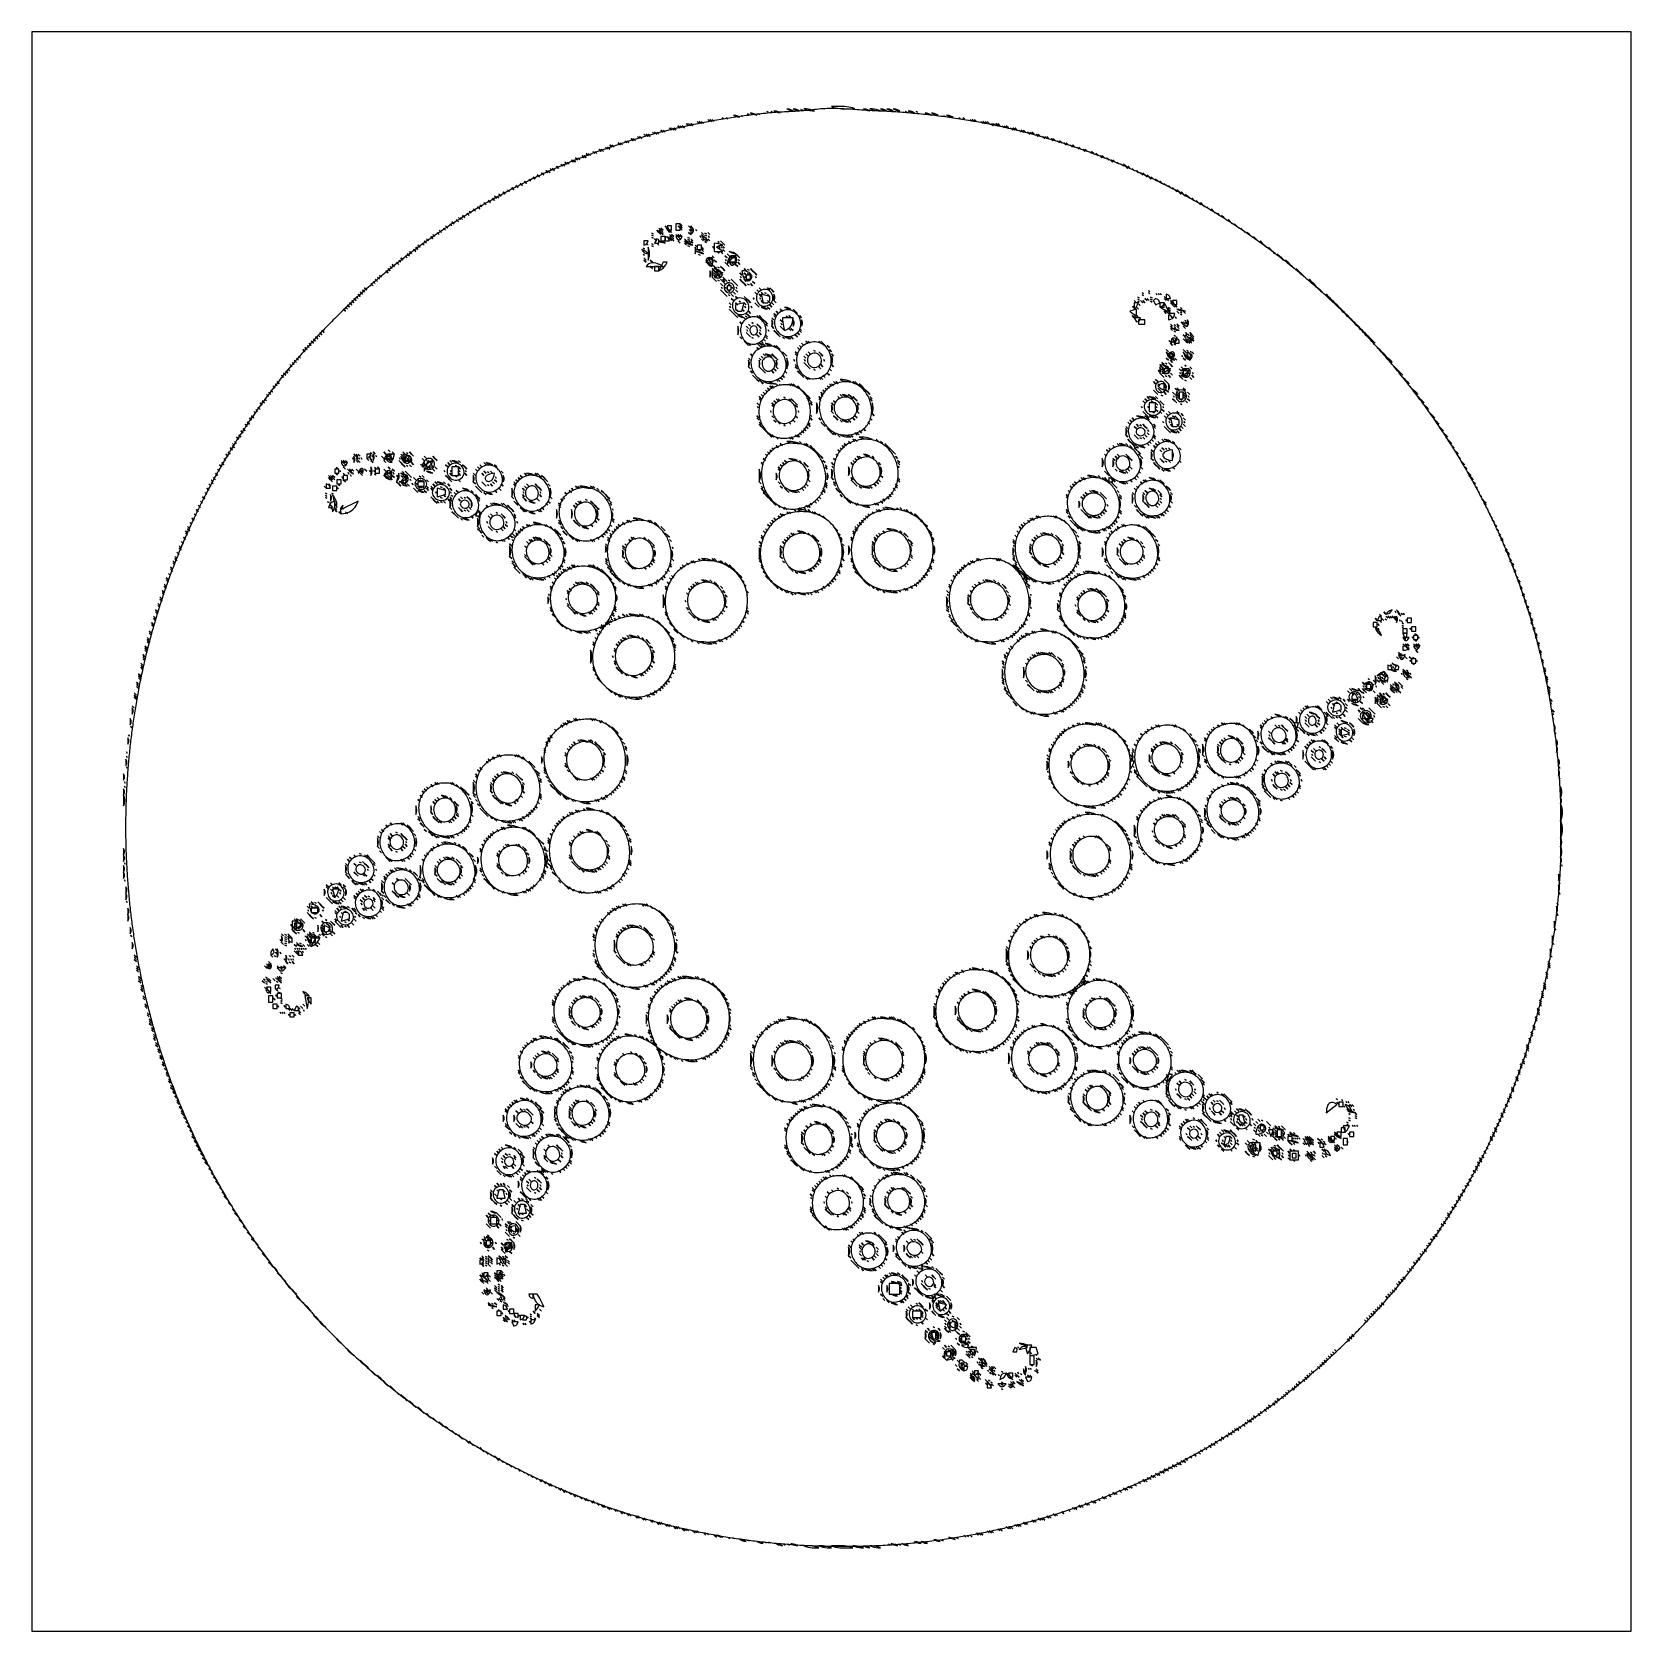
# Model space of a CAD drawing. Extents: x 0 to 750, y 0 to 750.
import ezdxf

# ---------------------------------------------------------------- set-up
doc = ezdxf.new("R2010")
doc.units = 0
for name, color, linetype in [('C18', 18, 'CONTINUOUS'), ('C19', 19, 'CONTINUOUS'), ('C250', 250, 'CONTINUOUS'), ('C251', 251, 'CONTINUOUS'), ('C252', 252, 'CONTINUOUS'), ('C253', 253, 'CONTINUOUS'), ('C254', 254, 'CONTINUOUS'), ('C27', 27, 'CONTINUOUS'), ('C28', 28, 'CONTINUOUS'), ('C29', 29, 'CONTINUOUS'), ('C37', 37, 'CONTINUOUS'), ('C39', 39, 'CONTINUOUS'), ('C47', 47, 'CONTINUOUS'), ('C49', 49, 'CONTINUOUS'), ('C59', 59, 'CONTINUOUS'), ('C7', 7, 'CONTINUOUS')]:
    doc.layers.add(name, color=color, linetype=linetype)

msp = doc.modelspace()

# ---------------------------------------------------------------- linework, layer by layer
at = {"layer": 'C18'}
for points in [[(517, 617), (518, 616), (517, 617)], [(535, 606), (536, 605), (535, 606)], [(159.6666, 550.6666), (159.3333, 551.3333)], [(159.333328, 551.333313), (159.6666, 550.6667)], [(461, 500), (462, 499), (461, 500)], [(644, 449), (645, 448), (644, 449)], [(182.333328, 352.333344), (182.6666, 351.6666), (182.3333, 352.3333)], [(114.333336, 318.333344), (114.6666, 317.6666), (114.3333, 318.3333)], [(487, 300), (488, 299), (487, 300)], [(591.6666, 230.6666), (591.3333, 231.3333)], [(591.333313, 231.333328), (591.6667, 230.6666)], [(239, 216), (240, 215), (239, 216)], [(220.666672, 173.666672), (221.3333, 173.3333), (220.6666, 173.6666)], [(417, 171), (418, 170), (417, 171)], [(429, 131), (429, 129), (431, 129), (431, 131), (429, 131)]]:
    msp.add_lwpolyline(points, dxfattribs=at)
at = {"layer": 'C19'}
for points in [[(308, 652), (309, 651), (308, 652)], [(146, 548), (147, 547), (146, 548)], [(394, 509), (394, 505), (394.3994, 506.1198), (394.5326, 507), (394.3994, 507.8801), (394, 509)], [(504, 483), (504, 479), (504.3994, 480.1198), (504.5326, 481), (504.3994, 481.8801), (504, 483)], [(644, 462), (645, 461), (644, 462)], [(649, 462), (650, 461), (649, 462)], [(633.6666, 446.6666), (633.3333, 447.3333)], [(633.333313, 447.333344), (633.6667, 446.6666)], [(473, 441), (474.0233, 440.58), (474.9328, 440.3091), (475.8758, 440.1336), (477, 440), (475.9766, 440.4199), (475.0672, 440.6908), (474.1241, 440.8663), (473, 441)], [(607, 430), (608, 429), (607, 430)], [(533, 261), (532, 257), (532.7091, 257.7776), (533.33, 258.5274), (533.8964, 259.2883), (534.4419, 260.0995), (535, 261), (533, 261)], [(616, 247), (616.5785, 245.8609), (617.1166, 245.1544), (617.8464, 244.6207), (619, 244), (618.4504, 245.2381), (617.9591, 245.9591), (617.2381, 246.4504), (616, 247)], [(604, 230), (605, 229), (604, 230)], [(612, 227), (613, 226), (612, 227)], [(439, 135), (437.9644, 134.3026), (437.2478, 134.0402), (436, 134), (436.743, 133.5002), (437.4892, 133.1579), (438.1736, 133.007), (438.7317, 133.0818), (439.0986, 133.4161), (439.2096, 134.0442), (439, 135)], [(450, 122), (451, 121), (450, 122)]]:
    msp.add_lwpolyline(points, dxfattribs=at)
at = {"layer": 'C250'}
for points in [[(348, 713), (349.01, 712.4922), (349.8544, 712.2187), (351, 712), (349.9899, 712.5078), (349.1455, 712.7812), (348, 713)], [(393, 714), (394.0107, 713.6052), (394.9585, 713.3367), (395.9009, 713.1654), (396.8955, 713.0628), (398, 713), (396.9892, 713.3946), (396.0414, 713.6632), (395.0989, 713.8344), (394.1043, 713.9371), (393, 714)], [(314, 708), (315, 707), (314, 708)], [(319, 709), (320, 708), (319, 709)], [(419, 712), (420.0099, 711.4922), (420.8545, 711.2187), (422, 711), (420.9899, 711.5078), (420.1455, 711.7812), (419, 712)], [(427.666656, 710.666687), (428.3333, 710.3333), (427.6666, 710.6667)], [(434.666656, 709.666687), (435.3333, 709.3333), (434.6666, 709.6667)], [(455, 706), (456, 705), (455, 706)], [(282, 700), (283, 699), (282, 700)], [(289, 702), (290, 701), (289, 702)], [(296, 704), (297, 703), (296, 704)], [(467, 703), (468, 702), (467, 703)], [(471, 702), (472, 701), (471, 702)], [(481, 699), (482, 698), (481, 699)], [(484, 698), (485, 697), (484, 698)], [(256, 691), (257, 690), (256, 691)], [(264, 694), (265, 693), (264, 694)], [(267, 695), (268, 694), (267, 695)], [(487, 697), (488, 696), (487, 697)], [(490, 696), (491, 695), (490, 696)], [(493, 695), (494, 694), (493, 695)], [(501, 692), (502, 691), (501, 692)], [(506, 690), (507, 689), (506, 690)], [(511, 688), (512, 687), (511, 688)], [(520, 684), (521, 683), (520, 684)], [(209, 668), (210, 667), (209, 668)], [(216, 672), (217, 671), (216, 672)], [(540, 674), (541, 673), (540, 674)], [(542, 673), (543, 672), (542, 673)], [(549, 669), (550, 668), (549, 669)], [(196, 660), (197, 659), (196, 660)], [(204, 665), (205, 664), (204, 665)], [(304, 660), (305, 659), (304, 660)], [(554, 666), (555, 665), (554, 666)], [(559, 663), (560, 662), (559, 663)], [(562, 661), (563, 660), (562, 661)], [(190, 656), (191, 655), (190, 656)], [(193, 658), (194, 657), (193, 658)], [(290.666656, 653.666687), (291.3333, 653.3333), (290.6666, 653.6667)], [(292, 653), (293, 652), (292, 653)], [(295, 658), (296, 657), (295, 658)], [(300, 655), (301, 654), (300, 655)], [(304, 655), (305, 654), (304, 655)], [(306, 653), (307, 652), (306, 653)], [(308, 659), (309, 658), (308, 659)], [(308, 656), (309, 655), (308, 656)], [(311.6666, 656.6666), (311.3333, 657.3333)], [(311.333344, 657.333313), (311.6666, 656.6667)], [(314, 656), (315, 655), (314, 656)], [(315.666656, 654.666687), (316.3333, 654.3333), (315.6666, 654.6667)], [(317, 656), (318, 655), (317, 656)], [(571, 655), (572, 654), (571, 655)], [(574, 653), (575, 652), (574, 653)], [(286.666656, 648.666687), (287.3333, 648.3333), (286.6666, 648.6667)], [(286.666656, 645.666687), (287.3333, 645.3333), (286.6666, 645.6667)], [(288, 651), (289, 650), (288, 651)], [(289, 649), (289, 643), (289.3962, 644.0792), (289.634, 645.0634), (289.7133, 646), (289.634, 646.9366), (289.3962, 647.9207), (289, 649)], [(290.666656, 649.666687), (291.3333, 649.3333), (290.6666, 649.6667)], [(293, 651), (294, 650), (293, 651)], [(306, 651), (307, 650), (306, 651)], [(307, 652), (308, 651), (307, 652)], [(307.666656, 649.666687), (308.3333, 649.3333), (307.6666, 649.6667)], [(319, 645), (320, 644), (319, 645)], [(319.6666, 648.6666), (319.3333, 649.3333)], [(319.333344, 649.333313), (319.6666, 648.6667)], [(323, 647), (324, 646), (323, 647)], [(324, 651), (325, 650), (324, 651)], [(324, 648), (325, 647), (324, 648)], [(327, 647), (328.01, 646.4922), (328.8544, 646.2187), (330, 646), (328.9899, 646.5077), (328.1454, 646.7812), (327, 647)], [(328, 645), (329, 644), (328, 645)], [(166, 638), (167, 637), (166, 638)], [(171, 642), (172, 641), (171, 642)], [(317, 644), (318, 643), (317, 644)], [(317, 642), (318, 641), (317, 642)], [(319, 641), (320, 640), (319, 641)], [(320, 640), (321, 639), (320, 640)], [(324, 639), (325, 638), (324, 639)], [(325, 642), (326, 641), (325, 642)], [(326, 641), (327, 640), (326, 641)], [(330, 641), (331, 640), (330, 641)], [(331, 642), (332, 641), (331, 642)], [(337, 639), (338, 638), (337, 639)], [(590, 641), (591, 640), (590, 641)], [(160, 633), (161, 632), (160, 633)], [(320, 637), (321, 636), (320, 637)], [(323, 634), (324, 633), (323, 634)], [(323, 632), (324, 631), (323, 632)], [(324, 634), (325, 633), (324, 634)], [(325, 634), (326, 633), (325, 634)], [(328, 634), (329, 633), (328, 634)], [(328.6666, 629.6666), (328.3333, 630.3333)], [(328.333344, 630.333313), (328.6666, 629.6667)], [(330, 632), (331, 631), (330, 632)], [(335.666656, 636.666687), (336.3333, 636.3333), (335.6666, 636.6667)], [(596, 636), (597, 635), (596, 636)], [(603, 630), (604, 629), (603, 630)], [(149, 623), (150, 622), (149, 623)], [(150, 624), (151, 623), (150, 624)], [(151, 625), (152, 624), (151, 625)], [(327, 623), (328, 622), (327, 623)], [(339, 623), (340, 622), (339, 623)], [(342, 624), (343, 623), (342, 624)], [(345, 627), (346, 626), (345, 627)], [(347, 629), (348, 628), (347, 629)], [(518.666687, 625.666687), (519.3333, 625.3333), (518.6667, 625.6667)], [(521, 624), (522, 623), (521, 624)], [(532, 627), (532, 625), (534, 625), (533.6025, 626.124), (533.1241, 626.6025), (532, 627)], [(535, 623), (536, 622), (535, 623)], [(327, 620), (328, 619), (327, 620)], [(330, 617), (331, 616), (330, 617)], [(334.666656, 616.666687), (335.3333, 616.3333), (334.6666, 616.6667)], [(336, 619), (337, 618), (336, 619)], [(345, 621), (346, 620), (345, 621)], [(349, 619), (350, 618), (349, 619)], [(351, 615), (352, 614), (351, 615)], [(353, 621), (354.01, 620.4922), (354.8544, 620.2187), (356, 620), (354.9899, 620.5077), (354.1455, 620.7812), (353, 621)], [(353.666656, 616.666687), (354.3333, 616.3333), (353.6666, 616.6667)], [(361, 615), (361, 612), (361.464, 613.123), (361.464, 613.8769), (361, 615)], [(515, 619), (515.9756, 618.1837), (516.8583, 617.6), (518, 617), (518, 620), (515, 619)], [(516, 617), (517, 616), (516, 617)], [(516.6666, 620.6666), (516.3333, 621.3333)], [(516.333313, 621.333313), (516.6667, 620.6667)], [(517, 616), (518, 614), (519.124, 614.3973), (519.6025, 614.8758), (520, 616), (517, 616)], [(518, 617), (519, 616), (518, 617)], [(519.6666, 621.6666), (519.3333, 622.3333)], [(519.333313, 622.333313), (519.6667, 621.6667)], [(531, 619), (532, 618), (531, 619)], [(533, 621), (534, 620), (533, 621)], [(534, 617), (535, 616), (534, 617)], [(536, 622), (537, 621), (536, 622)], [(537, 619), (538, 618), (537, 619)], [(617, 617), (618, 616), (617, 617)], [(618, 616), (619, 615), (618, 616)], [(619, 615), (620, 614), (619, 615)], [(134, 608), (135, 607), (134, 608)], [(336, 613), (337, 612), (336, 613)], [(336, 608), (337, 607), (336, 608)], [(337.564026, 611.828674), (337.0316, 611.3138), (336.7444, 610.6779), (336.6767, 609.9845), (336.8027, 609.2971), (337.0966, 608.679), (337.5326, 608.194), (338.085, 607.9053), (338.728, 607.8766), (339.4359, 608.1713), (339.9682, 608.6861), (340.2554, 609.3219), (340.3231, 610.0153), (340.1971, 610.7028), (339.9032, 611.3208), (339.4672, 611.8059), (338.9148, 612.0945), (338.2718, 612.1232), (337.564, 611.8286)], [(344, 614), (345, 613), (344, 614)], [(345.6666, 609.6666), (345.3333, 610.3333)], [(345.333344, 610.333313), (345.6666, 609.6667)], [(347, 612), (348, 611), (347, 612)], [(358, 608), (359, 607), (358, 608)], [(359, 609), (360, 608), (359, 609)], [(534, 613), (535, 612), (534, 613)], [(535.666687, 609.666687), (536.3333, 609.3333), (535.6667, 609.6667)], [(537, 613), (538, 612), (537, 613)], [(539, 614), (540, 613), (539, 614)], [(543, 609), (544, 608), (543, 609)], [(544, 608), (545, 607), (544, 608)], [(620, 614), (621, 613), (620, 614)], [(132, 606), (133, 605), (132, 606)], [(133, 607), (134, 606), (133, 607)], [(335, 604), (336, 603), (335, 604)], [(344, 607), (345, 606), (344, 607)], [(344, 604), (345.01, 603.4922), (345.8544, 603.2187), (347, 603), (345.9899, 603.5077), (345.1455, 603.7812), (344, 604)], [(352, 607), (353, 606), (352, 607)], [(356, 607), (357, 606), (356, 607)], [(359, 602), (360, 601), (359, 602)], [(361, 604), (362, 603), (361, 604)], [(363, 605), (364, 604), (363, 605)], [(364, 600), (365, 599), (364, 600)], [(533.6666, 604.6666), (533.3333, 605.3333)], [(533.333313, 605.333313), (533.6667, 604.6667)], [(537, 607), (536, 605), (536.9075, 605.6598), (537.1955, 606.1167), (537, 607)], [(540, 606), (541, 605), (540, 606)], [(540, 601), (541, 600), (540, 601)], [(541, 605), (542, 604), (541, 605)], [(542, 600), (543, 599), (542, 600)], [(633, 600), (634, 599), (633, 600)], [(124, 597), (125, 596), (124, 597)], [(336, 593), (337, 592), (336, 593)], [(344, 599), (345.01, 598.4922), (345.8544, 598.2187), (347, 598), (345.9899, 598.5077), (345.1455, 598.7812), (344, 599)], [(363, 599), (364, 598), (363, 599)], [(363, 594), (364, 593), (363, 594)], [(365.317902, 598.913574), (364.6592, 598.4342), (364.1785, 597.8782), (363.8638, 597.266), (363.7032, 596.6185), (363.6846, 595.9563), (363.7962, 595.3002), (364.0259, 594.6708), (364.3618, 594.089), (364.792, 593.5753), (365.3044, 593.1506), (365.8871, 592.8356), (366.5282, 592.6509), (367.2157, 592.6173), (367.9377, 592.7556), (368.6821, 593.0864)], [(368.682, 593.0864), (369.3406, 593.5656), (369.8213, 594.1217), (370.136, 594.7338), (370.2966, 595.3814), (370.3152, 596.0436), (370.2036, 596.6997), (369.9739, 597.3291), (369.638, 597.9109), (369.2078, 598.4245), (368.6954, 598.8492), (368.1126, 599.1643), (367.4716, 599.3489), (366.7841, 599.3825), (366.0622, 599.2442), (365.3179, 598.9135)], [(530, 595), (531, 594), (530, 595)], [(532, 597), (533, 596), (532, 597)], [(534, 594), (535, 593), (534, 594)], [(540, 597), (541, 596), (540, 597)], [(542, 598), (543, 597), (542, 598)], [(543, 593), (544, 592), (543, 593)], [(639, 593), (640, 592), (639, 593)], [(115, 586), (116, 585), (115, 586)], [(119, 591), (120, 590), (119, 591)], [(338, 589), (339, 588), (338, 589)], [(342, 592), (343, 591), (342, 592)], [(348, 592), (349, 591), (348, 592)], [(352, 589), (353, 588), (352, 589)], [(359, 591), (360, 590), (359, 591)], [(361, 589), (362, 588), (361, 589)], [(376, 586), (377, 585), (376, 586)], [(386, 586), (387, 585), (386, 586)], [(530, 592), (531, 591), (530, 592)], [(531, 592), (531, 590), (533, 590), (533, 592), (531, 592)], [(533, 585), (533, 582), (533.464, 583.123), (533.464, 583.8769), (533, 585)], [(540.666687, 586.666687), (541.3333, 586.3333), (540.6667, 586.6667)], [(542.6666, 589.6666), (542.3333, 590.3333)], [(542.333313, 590.333313), (542.6667, 589.6667)], [(643, 588), (644, 587), (643, 588)], [(355, 578), (356, 577), (355, 578)], [(359, 584), (360, 583), (359, 584)], [(364, 579), (365, 578), (364, 579)], [(369, 579), (370, 578), (369, 579)], [(370, 581), (371, 580), (370, 581)], [(392, 581), (393, 580), (392, 581)], [(523, 579), (524, 578), (523, 579)], [(535, 578), (536, 577), (535, 578)], [(540, 580), (541, 579), (540, 580)], [(647, 583), (648, 582), (647, 583)], [(650, 579), (651, 578), (650, 579)], [(106, 574), (107, 573), (106, 574)], [(347, 575), (348, 574), (347, 575)], [(347, 570), (348, 569), (347, 570)], [(358, 575), (359, 574), (358, 575)], [(358, 570), (359, 569), (358, 570)], [(368, 576), (368, 571), (368.3983, 572.1047), (368.5975, 573.0523), (368.5975, 573.9475), (368.3983, 574.8952), (368, 576)], [(375, 575), (375, 572), (375.464, 573.123), (375.464, 573.8769), (375, 575)], [(523, 570), (524, 569), (523, 570)], [(538.666687, 575.666687), (539.3333, 575.3333), (538.6667, 575.6667)], [(541, 577), (542, 576), (541, 577)], [(653, 575), (654, 574), (653, 575)], [(99, 564), (100, 563), (99, 564)], [(101, 567), (102, 566), (101, 567)], [(350, 567), (351, 566), (350, 567)], [(355, 567), (356, 566), (355, 567)], [(537, 563), (538, 562), (537, 563)], [(540, 569), (541, 568), (540, 569)], [(660, 565), (661, 564), (660, 565)], [(97, 561), (98, 560), (97, 561)], [(363, 557), (364, 556), (363, 557)], [(365, 556), (366, 555), (365, 556)], [(378, 561), (379, 560), (378, 561)], [(379, 555), (380, 554), (379, 555)], [(380, 556), (381, 555), (380, 556)], [(384, 561), (385, 560), (384, 561)], [(400, 557), (401, 556), (400, 557)], [(509, 557), (510, 556), (509, 557)], [(519, 556), (520.01, 555.4922), (520.8544, 555.2187), (522, 555), (520.9899, 555.5077), (520.1455, 555.7812), (519, 556)], [(519.666687, 559.666687), (520.3333, 559.3333), (519.6667, 559.6667)], [(522, 561), (523, 560), (522, 561)], [(526, 560), (527, 559), (526, 560)], [(528, 558), (529, 557), (528, 558)], [(89, 548), (90, 547), (89, 548)], [(92, 553), (93, 552), (92, 553)], [(145, 549), (146, 548), (145, 549)], [(147, 549), (148, 548), (147, 549)], [(150.6666, 549.6666), (150.3333, 550.3333)], [(150.333328, 550.333313), (150.6666, 549.6667)], [(151, 552), (152, 551), (151, 552)], [(152, 551), (153, 550), (152, 551)], [(174, 550), (175, 549), (174, 550)], [(177, 553), (178, 552), (177, 553)], [(178, 548), (179, 547), (178, 548)], [(187, 549), (188, 548), (187, 549)], [(188, 551), (189, 550), (188, 551)], [(196, 549), (197, 548), (196, 549)], [(345, 553), (346, 552), (345, 553)], [(346, 554), (347, 553), (346, 554)], [(352, 548), (353, 547), (352, 548)], [(360, 549), (361, 548), (360, 549)], [(385, 549), (386, 548), (385, 549)], [(386, 550), (387, 549), (386, 550)], [(397, 548), (398, 547), (397, 548)], [(405, 551), (406, 550), (405, 551)], [(502, 550), (502, 546), (502.3994, 547.1198), (502.5326, 547.9999), (502.3994, 548.8801), (502, 550)], [(507, 549), (507, 546), (507.464, 547.123), (507.464, 547.8769), (507, 549)], [(531.666687, 548.666687), (532.3333, 548.3333), (531.6667, 548.6667)], [(667, 554), (668, 553), (667, 554)], [(670, 549), (671, 548), (670, 549)], [(85, 541), (86, 540), (85, 541)], [(149.6666, 541.6666), (149.3333, 542.3333)], [(149.333328, 542.333313), (149.6666, 541.6667)], [(150, 545), (151, 544), (150, 545)], [(152, 545), (153, 544), (152, 545)], [(154, 545), (155, 544), (154, 545)], [(154, 543), (155, 542), (154, 543)], [(167, 546), (168, 545), (167, 546)], [(168, 543), (169, 542), (168, 543)], [(169, 545), (170, 544), (169, 545)], [(174, 547), (175, 546), (174, 547)], [(175, 544), (176, 543), (175, 544)], [(175, 540), (176, 539), (175, 540)], [(177, 542), (178, 541), (177, 542)], [(179, 541), (180, 540), (179, 541)], [(182, 540), (183, 539), (182, 540)], [(196.6666, 543.6666), (196.3333, 544.3333)], [(196.333328, 544.333313), (196.6666, 543.6667)], [(203, 543), (204, 542), (203, 543)], [(207, 543), (208, 542), (207, 543)], [(210, 547), (211, 546), (210, 547)], [(215, 544), (216, 543), (215, 544)], [(231, 543), (232, 542), (231, 543)], [(351, 547), (352, 546), (351, 547)], [(372, 547), (373, 546), (372, 547)], [(375, 541), (376, 540), (375, 541)], [(384, 541), (385, 540), (384, 541)], [(398, 546), (398, 542), (398.3994, 543.1199), (398.5326, 544), (398.3994, 544.8801), (398, 546)], [(495, 542), (496.0107, 541.6052), (496.9585, 541.3367), (497.9009, 541.1654), (498.8955, 541.0628), (500, 541), (498.9892, 541.3946), (498.0413, 541.6632), (497.0989, 541.8344), (496.1043, 541.9371), (495, 542)], [(510, 544), (511.01, 543.4922), (511.8544, 543.2187), (513, 543), (511.9899, 543.5077), (511.1454, 543.7812), (510, 544)], [(518, 542), (519, 541), (518, 542)], [(521, 540), (522, 539), (521, 540)], [(524, 541), (525.0099, 540.4922), (525.8544, 540.2187), (527, 540), (525.9899, 540.5077), (525.1455, 540.7812), (524, 541)], [(528, 546), (529, 545), (528, 546)], [(529, 540), (530, 539), (529, 540)], [(139, 538), (140, 537), (139, 538)], [(141, 533), (141.2136, 531.902), (141.4632, 530.8873), (141.7578, 529.9228), (142.1061, 528.9754), (142.5172, 528.0122), (143, 527), (143.0568, 528.1666), (142.9387, 529.2066), (142.6597, 530.1649), (142.234, 531.0865), (141.6761, 532.0165), (141, 533)], [(171, 539), (172, 538), (171, 539)], [(172, 538), (173, 537), (172, 538)], [(178.6666, 537.6666), (178.3333, 538.3333)], [(178.333328, 538.333313), (178.6666, 537.6667)], [(180, 535), (181, 534), (180, 535)], [(187, 537), (188, 536), (187, 537)], [(196, 536), (197, 535), (196, 536)], [(199, 535), (200, 534), (199, 535)], [(202, 536), (203.01, 535.4922), (203.8544, 535.2187), (205, 535), (203.9899, 535.5077), (203.1455, 535.7812), (202, 536)], [(207, 539), (208, 538), (207, 539)], [(208, 537), (209, 536), (208, 537)], [(210, 535), (211, 534), (210, 535)], [(213.666672, 537.666687), (214.3333, 537.3333), (213.6666, 537.6667)], [(230, 533), (231, 532), (230, 533)], [(253, 536), (254, 535), (253, 536)], [(263, 537), (264, 536), (263, 537)], [(267, 535), (268, 534), (267, 535)], [(342, 536), (343, 535), (342, 536)], [(355, 535), (356.0233, 534.58), (356.9327, 534.309), (357.8757, 534.1335), (359, 534), (357.9765, 534.4199), (357.0671, 534.6908), (356.1241, 534.8663), (355, 535)], [(362, 537), (363, 536), (362, 537)], [(371, 535), (372, 534), (371, 535)], [(396, 539), (397, 538), (396, 539)], [(402, 533), (403, 532), (402, 533)], [(485, 533), (486, 532), (485, 533)], [(488, 538), (489, 537), (488, 538)], [(493, 533), (494, 532), (493, 533)], [(497, 535), (498.01, 534.4922), (498.8544, 534.2187), (500, 534), (498.9899, 534.5077), (498.1455, 534.7812), (497, 535)], [(502, 533), (503, 532), (502, 533)], [(506, 539), (507, 538), (506, 539)], [(507, 538), (508, 537), (507, 538)], [(510, 533), (511, 532), (510, 533)], [(529, 533), (530, 532), (529, 533)], [(137.666672, 531.666687), (138.3333, 531.3333), (137.6666, 531.6667)], [(140, 527), (141, 526), (140, 527)], [(142, 527), (143, 526), (142, 527)], [(144, 525), (145, 524), (144, 525)], [(145.666672, 526.666687), (146.3333, 526.3333), (145.6666, 526.6667)], [(189, 530), (190, 529), (189, 530)], [(205, 531), (206, 530), (205, 531)], [(221, 529), (222, 528), (221, 529)], [(224, 527), (225, 526), (224, 527)], [(230, 526), (231, 525), (230, 526)], [(233, 525), (234.0099, 524.4921), (234.8544, 524.2186), (236, 524), (234.9899, 524.5077), (234.1455, 524.7812), (233, 525)], [(238, 526), (239, 525), (238, 526)], [(246, 526), (246, 522), (246.3994, 523.1198), (246.5326, 523.9999), (246.3994, 524.8801), (246, 526)], [(255, 529), (256, 528), (255, 529)], [(352, 527), (353, 526), (352, 527)], [(364, 528), (365, 527), (364, 528)], [(367, 530), (368, 529), (367, 530)], [(367, 525), (368, 524), (367, 525)], [(369, 532), (370, 531), (369, 532)], [(398, 530), (399, 529), (398, 530)], [(399, 527), (400, 526), (399, 527)], [(401, 532), (402, 531), (401, 532)], [(410, 526), (411, 525), (410, 526)], [(485, 525), (486, 524), (485, 525)], [(493, 525), (494, 524), (493, 525)], [(510, 525), (511, 524), (510, 525)], [(522, 529), (523, 528), (522, 529)], [(531, 525), (532, 524), (531, 525)], [(534, 530), (535, 529), (534, 530)], [(680, 531), (681, 530), (680, 531)], [(681, 529), (682, 528), (681, 529)], [(682, 527), (683, 526), (682, 527)], [(683, 525), (684, 524), (683, 525)], [(201, 522), (202, 521), (201, 522)], [(221, 518), (222, 517), (221, 518)], [(230, 518), (231, 517), (230, 518)], [(232, 519), (233, 518), (232, 519)], [(255, 520), (256, 519), (255, 520)], [(275, 519), (276, 518), (275, 519)], [(279, 521), (280, 520), (279, 521)], [(282, 522), (283.0107, 521.6052), (283.9585, 521.3367), (284.9009, 521.1654), (285.8956, 521.0628), (287, 521), (285.9892, 521.3946), (285.0414, 521.6632), (284.0989, 521.8344), (283.1043, 521.9371), (282, 522)], [(290, 521), (291, 520), (290, 521)], [(292, 520), (293, 519), (292, 520)], [(345, 519), (346, 518), (345, 519)], [(346, 520), (347, 519), (346, 520)], [(347, 521), (348, 520), (347, 521)], [(371, 523), (372, 522), (371, 523)], [(392, 524), (393, 523), (392, 524)], [(414, 524), (415, 523), (414, 524)], [(480, 523), (481, 522), (480, 523)], [(487, 521), (488, 520), (487, 521)], [(488, 520), (489, 519), (488, 520)], [(489, 519), (490, 518), (489, 519)], [(494, 524), (495, 523), (494, 524)], [(497, 523), (498.01, 522.4922), (498.8544, 522.2187), (500, 522), (498.9899, 522.5077), (498.1455, 522.7812), (497, 523)], [(501, 524), (502, 523), (501, 524)], [(506, 519), (507, 518), (506, 519)], [(507, 520), (508, 519), (507, 520)], [(511, 519), (512, 518), (511, 519)], [(684, 523), (685, 522), (684, 523)], [(72, 515), (73, 514), (72, 515)], [(214, 512), (215, 511), (214, 512)], [(220, 517), (221, 516), (220, 517)], [(223, 513), (224, 512), (223, 513)], [(225, 515), (226, 514), (225, 515)], [(245, 517), (246, 516), (245, 517)], [(246, 516), (247, 515), (246, 516)], [(247, 515), (248, 514), (247, 515)], [(250, 515), (251, 514), (250, 515)], [(255, 512), (256, 511), (255, 512)], [(270, 517), (271, 516), (270, 517)], [(270, 513), (271, 512), (270, 513)], [(278, 510), (279, 509), (278, 510)], [(287, 513), (288, 512), (287, 513)], [(341, 511), (342, 510), (341, 511)], [(342, 514), (343, 513), (342, 514)], [(343, 516), (344, 515), (343, 516)], [(355, 514), (356, 513), (355, 514)], [(364, 515), (365, 514), (364, 515)], [(377, 517), (378, 516), (377, 517)], [(379, 513), (380, 512), (379, 513)], [(385, 516), (386, 515), (385, 516)], [(394, 510), (395, 509), (394, 510)], [(422, 513), (423, 512), (422, 513)], [(460, 512), (461, 511), (460, 512)], [(492, 517), (493, 516), (492, 517)], [(500, 516), (501, 515), (500, 516)], [(503, 517), (504, 516), (503, 517)], [(518, 512), (519, 511), (518, 512)], [(526, 514), (527, 513), (526, 514)], [(689, 512), (690, 511), (689, 512)], [(224, 504), (225, 503), (224, 504)], [(231, 505), (232, 504), (231, 505)], [(232, 503), (233, 502), (232, 503)], [(250, 508), (250, 504), (250.3994, 505.1199), (250.5326, 506), (250.3994, 506.8801), (250, 508)], [(300, 503), (301, 502), (300, 503)], [(319, 503), (320, 502), (319, 503)], [(369, 503), (370, 502), (369, 503)], [(411, 503), (412, 502), (411, 503)], [(443, 503), (444, 502), (443, 503)], [(491, 504), (492, 503), (491, 504)], [(66, 501), (67, 500), (66, 501)], [(225, 501), (226, 500), (225, 501)], [(227, 498), (228, 497), (227, 498)], [(228, 497), (229, 496), (228, 497)], [(231, 495), (232, 494), (231, 495)], [(233, 502), (234, 501), (233, 502)], [(235, 501), (236, 500), (235, 501)], [(248, 500), (249, 499), (248, 500)], [(249, 502), (250, 501), (249, 502)], [(251, 499), (252, 498), (251, 499)], [(265, 499), (266, 498), (265, 499)], [(268, 497), (269, 496), (268, 497)], [(270, 499), (271, 498), (270, 499)], [(280, 500), (281, 499), (280, 500)], [(282, 499), (283, 498), (282, 499)], [(323, 502), (324, 501), (323, 502)], [(325, 501), (326, 500), (325, 501)], [(344, 495), (345, 494), (344, 495)], [(366, 499), (367, 498), (366, 499)], [(367, 500), (368, 499), (367, 500)], [(385, 499), (386, 498), (385, 499)], [(422, 502), (423, 501), (422, 502)], [(432, 495), (433, 494), (432, 495)], [(460, 500), (461, 499), (460, 500)], [(461, 501), (462, 500), (461, 501)], [(462, 499), (463, 498), (462, 499)], [(485, 495), (486, 494), (485, 495)], [(488, 498), (489, 497), (488, 498)], [(493, 497), (494, 496), (493, 497)], [(500, 497), (501, 496), (500, 497)], [(509, 495), (510, 494), (509, 495)], [(513, 501), (514, 500), (513, 501)], [(523, 496), (524, 495), (523, 496)], [(62, 490), (63, 489), (62, 490)], [(63, 493), (64, 492), (63, 493)], [(240, 494), (241, 493), (240, 494)], [(245, 494), (246, 493), (245, 494)], [(255.21373, 490.256927), (254.4759, 489.8808), (253.826, 489.4534), (253.2614, 488.9797), (252.7796, 488.4651), (252.378, 487.9147), (252.0541, 487.3336), (251.8053, 486.7273), (251.6291, 486.1007), (251.5228, 485.4592), (251.4841, 484.808), (251.5102, 484.1522), (251.5987, 483.4971), (251.747, 482.8479), (251.9526, 482.2097), (252.2128, 481.5879), (252.5252, 480.9876), (252.8872, 480.4139), (253.2963, 479.8722), (253.7498, 479.3677), (254.2453, 478.9055), (254.7801, 478.4908), (255.3518, 478.1288), (255.9578, 477.8249), (256.5955, 477.5841), (257.2624, 477.4117), (257.9559, 477.3129), (258.6735, 477.2928), (259.4126, 477.3568), (260.1706, 477.51), (260.9452, 477.7577), (261.7122, 478.0897), (262.3984, 478.4698), (263.0058, 478.8936), (263.5365, 479.3567), (263.9927, 479.8547), (264.3766, 480.3833), (264.6903, 480.9382), (264.9358, 481.5148), (265.1155, 482.1089), (265.2313, 482.7162), (265.2855, 483.3322), (265.2801, 483.9525), (265.2174, 484.5729), (265.0995, 485.1889), (264.9285, 485.7962), (264.7065, 486.3903), (264.4357, 486.9671), (264.1183, 487.522), (263.7564, 488.0507), (263.352, 488.5488), (262.9075, 489.012), (262.4248, 489.4359), (261.9062, 489.8162), (261.3537, 490.1484), (260.7696, 490.4283), (260.156, 490.6514), (259.515, 490.8133), (258.8487, 490.9098), (258.1593, 490.9364), (257.449, 490.8888), (256.7199, 490.7625), (255.974, 490.5534), (255.2137, 490.2569)], [(254, 491), (255, 490), (254, 491)], [(264, 489), (265, 488), (264, 489)], [(273, 490), (274, 489), (273, 490)], [(275, 493), (276, 492), (275, 493)], [(282, 490), (283.0107, 489.6052), (283.9585, 489.3367), (284.9009, 489.1654), (285.8955, 489.0628), (287, 489), (285.9892, 489.3946), (285.0414, 489.6632), (284.0989, 489.8344), (283.1043, 489.9371), (282, 490)], [(290, 491), (291, 490), (290, 491)], [(292, 492), (293, 491), (292, 492)], [(297, 490), (298, 489), (297, 490)], [(313.015442, 491.256927), (312.2296, 490.9181), (311.5084, 490.5383), (310.8506, 490.1205), (310.2547, 489.6676), (309.7194, 489.1825), (309.2436, 488.6681), (308.8259, 488.1274), (308.4649, 487.5633), (308.1595, 486.9787), (307.9082, 486.3766), (307.7098, 485.76), (307.563, 485.1316), (307.4665, 484.4945), (307.4189, 483.8516), (307.4191, 483.2058), (307.4657, 482.5601), (307.5573, 481.9174), (307.6927, 481.2805), (307.8707, 480.6526), (308.0898, 480.0364), (308.3488, 479.4349), (308.6464, 478.8511), (308.9814, 478.2879), (309.3523, 477.7481), (309.7579, 477.2348), (310.1969, 476.7509), (310.6679, 476.2993), (311.1698, 475.8829), (311.7012, 475.5047), (312.2608, 475.1676), (312.8473, 474.8745), (313.4594, 474.6283), (314.0958, 474.4321), (314.7552, 474.2887), (315.4363, 474.201), (316.1377, 474.172), (316.8583, 474.2046), (317.5967, 474.3018), (318.3516, 474.4665), (319.1217, 474.7015), (319.9058, 475.01), (320.6439, 475.3694), (321.3186, 475.7713), (321.9313, 476.2124), (322.483, 476.6896), (322.975, 477.1995), (323.4086, 477.7392), (323.785, 478.3052), (324.1054, 478.8946), (324.3711, 479.5039), (324.5833, 480.1302), (324.7433, 480.7701), (324.8522, 481.4204), (324.9113, 482.0781), (324.9218, 482.7398), (324.885, 483.4023), (324.8022, 484.0626), (324.6744, 484.7173), (324.5031, 485.3634), (324.2894, 485.9975), (324.0345, 486.6165), (323.7397, 487.2172), (323.4062, 487.7964), (323.0353, 488.351), (322.6281, 488.8776), (322.186, 489.3731), (321.7102, 489.8344), (321.2018, 490.2582), (320.6622, 490.6413), (320.0925, 490.9805), (319.494, 491.2727), (318.868, 491.5146), (318.2156, 491.7031), (317.5381, 491.8349), (316.8368, 491.9068), (316.1128, 491.9157), (315.3675, 491.8583), (314.6019, 491.7315), (313.8175, 491.5321), (313.0154, 491.2569)], [(309, 490), (310, 489), (309, 490)], [(312, 492), (313, 491), (312, 492)], [(349, 490), (350, 489), (349, 490)], [(368, 488), (369, 487), (368, 488)], [(370, 489), (371, 488), (370, 489)], [(373, 491), (374, 490), (373, 491)], [(374, 492), (375, 491), (374, 492)], [(375, 493), (376, 492), (375, 493)], [(399, 488), (400, 487), (399, 488)], [(406.666656, 487.666656), (407.3333, 487.3333), (406.6666, 487.6666)], [(414, 491), (415, 490), (414, 491)], [(429, 488), (430, 487), (429, 488)], [(445.043976, 491.257721), (444.3037, 490.921), (443.6289, 490.5405), (443.0181, 490.1194), (442.4699, 489.661), (441.9828, 489.1683), (441.5556, 488.6447), (441.1869, 488.0933), (440.8752, 487.5173), (440.6192, 486.9199), (440.4176, 486.3042), (440.2688, 485.6736), (440.1716, 485.0312), (440.1246, 484.3802), (440.1263, 483.7237), (440.1754, 483.0651), (440.2706, 482.4074), (440.4104, 481.7539), (440.5934, 481.1078), (440.8184, 480.4723), (441.0838, 479.8506), (441.3883, 479.2458), (441.7306, 478.6612), (442.1092, 478.1), (442.5228, 477.5653), (442.97, 477.0605), (443.4494, 476.5885), (443.9596, 476.1528), (444.4993, 475.7563), (445.0671, 475.4025), (445.6615, 475.0944), (446.2812, 474.8352), (446.9249, 474.6282), (447.5911, 474.4766), (448.2785, 474.3835), (448.9856, 474.3521), (449.7112, 474.3857), (450.4538, 474.4874), (451.212, 474.6605), (451.9845, 474.9081), (452.7659, 475.2272), (453.4863, 475.5865), (454.1468, 475.9833), (454.7484, 476.4148), (455.2923, 476.8782), (455.7797, 477.3707), (456.2115, 477.8897), (456.589, 478.4323), (456.9132, 478.9959), (457.1853, 479.5775), (457.4064, 480.1745), (457.5776, 480.7842), (457.7001, 481.4037), (457.7748, 482.0303), (457.803, 482.6612), (457.7857, 483.2938), (457.7242, 483.9251), (457.6194, 484.5525), (457.4725, 485.1733), (457.2847, 485.7845), (457.057, 486.3836), (456.7906, 486.9677), (456.4865, 487.5341), (456.1459, 488.0799), (455.7699, 488.6026), (455.3597, 489.0992), (454.9163, 489.5671), (454.4408, 490.0034), (453.9344, 490.4055), (453.3982, 490.7705), (452.8333, 491.0957), (452.2408, 491.3784), (451.6218, 491.6157), (450.9775, 491.805), (450.3089, 491.9435), (449.6172, 492.0283), (448.9035, 492.0569), (448.1689, 492.0263), (447.4145, 491.9338), (446.6415, 491.7767), (445.851, 491.5523), (445.044, 491.2577)], [(444, 492), (445, 491), (444, 492)], [(453, 492), (454, 491), (453, 492)], [(466, 493), (467, 492), (466, 493)], [(484, 491), (485, 490), (484, 491)], [(487, 494), (488, 493), (487, 494)], [(519, 494), (520, 493), (519, 494)], [(697, 492), (698, 491), (697, 492)], [(698, 489), (699, 488), (698, 489)], [(242, 485), (242, 482), (242.464, 483.123), (242.464, 483.8769), (242, 485)], [(242.333328, 486.333344), (242.6666, 485.6666), (242.3333, 486.3333)], [(251, 482), (252, 481), (251, 482)], [(265, 487), (266, 486), (265, 487)], [(274, 486), (274, 483), (274.464, 484.123), (274.464, 484.8769), (274, 486)], [(325, 485), (325, 481), (325.3994, 482.1198), (325.5326, 483), (325.3994, 483.8801), (325, 485)], [(356, 487), (357, 486), (356, 487)], [(365, 487), (366, 486), (365, 487)], [(440, 480), (441, 479), (440, 480)], [(491, 486), (492, 485), (491, 486)], [(492, 487), (493, 486), (492, 487)], [(699, 486), (700, 485), (699, 486)], [(700, 483), (701, 482), (700, 483)], [(701, 480), (702, 479), (701, 480)], [(57, 475), (58, 474), (57, 475)], [(58, 478), (59, 477), (58, 478)], [(243, 479), (244, 478), (243, 479)], [(246, 474), (247, 473), (246, 474)], [(247, 473), (248, 472), (247, 473)], [(261, 478), (262, 477), (261, 478)], [(269, 473), (270, 472), (269, 473)], [(272, 477), (273, 476), (272, 477)], [(286, 477), (287, 476), (286, 477)], [(293, 474), (294, 473), (293, 474)], [(297, 477), (298, 476), (297, 477)], [(312, 475), (313, 474), (312, 475)], [(446, 475), (447, 474), (446, 475)], [(451, 475), (452, 474), (451, 475)], [(465, 473), (466, 472), (465, 473)], [(467, 477), (468, 476), (467, 477)], [(481, 479), (482, 478), (481, 479)], [(493, 475), (494, 474), (493, 475)], [(496, 474), (497.01, 473.4922), (497.8545, 473.2187), (499, 473), (497.9899, 473.5077), (497.1455, 473.7812), (496, 474)], [(511, 474), (512, 473), (511, 474)], [(634.666687, 474.666656), (635.3333, 474.3333), (634.6667, 474.6666)], [(635, 477), (636.2135, 477.2328), (636.917, 477.4833), (637.4119, 477.9921), (638, 479), (636.7916, 478.4432), (635.9701, 477.8978), (635, 477)], [(639, 475), (640, 474), (639, 475)], [(642.666687, 472.666656), (643.3333, 472.3333), (642.6667, 472.6666)], [(702, 477), (703, 476), (702, 477)], [(55, 468), (56, 467), (55, 468)], [(261, 469), (262, 468), (261, 469)], [(268, 472), (269, 471), (268, 472)], [(276, 465), (277, 464), (276, 465)], [(286, 466), (287, 465), (286, 466)], [(323, 465), (324, 464), (323, 465)], [(332, 472), (333, 471), (332, 472)], [(438, 467), (439, 466), (438, 467)], [(442, 465), (443, 464), (442, 465)], [(457, 466), (458, 465), (457, 466)], [(459, 467), (460, 466), (459, 467)], [(466, 468), (467, 467), (466, 468)], [(480, 469), (481, 468), (480, 469)], [(486, 466), (487, 465), (486, 466)], [(490, 467), (491, 466), (490, 467)], [(493, 466), (494, 465), (493, 466)], [(501, 466), (502, 465), (501, 466)], [(508, 470), (509, 469), (508, 470)], [(631.6666, 471.6666), (631.3333, 472.3333)], [(631.6666, 469.6666), (631.3333, 470.3333)], [(631.333313, 472.333344), (631.6667, 471.6666)], [(631.333313, 470.333344), (631.6667, 469.6666)], [(642.666687, 470.666656), (643.3333, 470.3333), (642.6667, 470.6666)], [(643, 468), (644, 465), (644.5077, 466.01), (644.7812, 466.8544), (645, 468), (643, 468)], [(704, 470), (705, 469), (704, 470)], [(262, 460), (262, 454), (262.3962, 455.0792), (262.634, 456.0634), (262.7133, 457), (262.634, 457.9366), (262.3962, 458.9207), (262, 460)], [(263, 464), (264, 463), (263, 464)], [(275, 464), (276, 463), (275, 464)], [(290, 462), (291, 461), (290, 462)], [(291, 459), (291, 455), (291.3994, 456.1198), (291.5326, 457), (291.3994, 457.8801), (291, 459)], [(301, 463), (302, 462), (301, 463)], [(312, 464), (313, 463), (312, 464)], [(320, 464), (321, 463), (320, 464)], [(446, 464), (447.0005, 463.6256), (447.9669, 463.3626), (448.9247, 463.1898), (449.8992, 463.0859), (450.9158, 463.0297), (452, 463), (450.9994, 463.3743), (450.033, 463.6373), (449.0752, 463.8101), (448.1007, 463.914), (447.0841, 463.9702), (446, 464)], [(472, 459), (473, 458), (472, 459)], [(479, 458), (480, 457), (479, 458)], [(490, 462), (491, 461), (490, 462)], [(492, 459), (493, 458), (492, 459)], [(645, 463), (646, 462), (645, 463)], [(706, 463), (707, 462), (706, 463)], [(707, 459), (708, 458), (707, 459)], [(51, 452), (52, 451), (51, 452)], [(273, 455), (274, 454), (273, 455)], [(287, 450), (288, 449), (287, 450)], [(466, 454), (467, 453), (466, 454)], [(494.333344, 452.333344), (494.6666, 451.6666), (494.3333, 452.3333)], [(640, 457), (641, 456), (640, 457)], [(642, 457), (643, 456), (642, 457)], [(708, 455), (709, 454), (708, 455)], [(49, 443), (50, 442), (49, 443)], [(264, 449), (265, 448), (264, 449)], [(265, 447), (266, 446), (265, 447)], [(285, 449), (286, 448), (285, 449)], [(298, 446), (299, 445), (298, 446)], [(455, 445), (456, 444), (455, 445)], [(466, 446), (467, 445), (466, 446)], [(626.666687, 446.666656), (627.3333, 446.3333), (626.6667, 446.6666)], [(626.666687, 444.666656), (627.3333, 444.3333), (626.6667, 444.6666)], [(630.6666, 442.6666), (630.3333, 443.3333)], [(630.333313, 443.333344), (630.6667, 442.6666)], [(633, 445), (634, 444), (633, 445)], [(635, 446), (636, 445), (635, 446)], [(642, 443), (643, 442), (642, 443)], [(642.6666, 448.6666), (642.3333, 449.3333)], [(642.333313, 449.333344), (642.6667, 448.6666)], [(645, 449), (646, 448), (645, 449)], [(646, 448), (647, 447), (646, 448)], [(710, 446), (711, 445), (710, 446)], [(271, 441), (272, 440), (271, 441)], [(275, 439), (276, 438), (275, 439)], [(285, 438), (286, 437), (285, 438)], [(291, 440), (292, 439), (291, 440)], [(294, 442), (295, 441), (294, 442)], [(472, 441), (473, 440), (472, 441)], [(479, 442), (480, 441), (479, 442)], [(492, 441), (493, 440), (492, 441)], [(607, 436), (608, 435), (607, 436)], [(609, 438), (610, 437), (609, 438)], [(616, 435), (617, 434), (616, 435)], [(617, 441), (618, 440), (617, 441)], [(621, 440), (622, 439), (621, 440)], [(622, 442), (623, 441), (622, 442)], [(624.6666, 437.6666), (624.3333, 438.3333)], [(624.333313, 438.333344), (624.6667, 437.6666)], [(632, 440), (633, 439), (632, 440)], [(632, 437), (633, 436), (632, 437)], [(636, 439), (637, 438), (636, 439)], [(641, 441), (642, 440), (641, 441)], [(712.6666, 434.6666), (712.3333, 435.3333)], [(712.333313, 435.333344), (712.6667, 434.6666)], [(254, 428), (255, 427), (254, 428)], [(264, 428), (265, 427), (264, 428)], [(464, 433), (465, 432), (464, 433)], [(593, 429), (593, 426), (593.464, 427.123), (593.464, 427.8769), (593, 429)], [(597, 434), (598, 433), (597, 434)], [(598, 430), (599, 429), (598, 430)], [(599.564087, 428.828705), (599.0316, 428.3138), (598.7444, 427.678), (598.6767, 426.9845), (598.8027, 426.297), (599.0965, 425.679), (599.5326, 425.1939), (600.085, 424.9053), (600.728, 424.8765), (601.4359, 425.1713)], [(601.4359, 425.1712), (601.9682, 425.686), (602.2553, 426.3219), (602.3231, 427.0153), (602.1971, 427.7028), (601.9032, 428.3208), (601.4672, 428.8059), (600.9149, 429.0946), (600.2719, 429.1233), (599.5641, 428.8287)], [(609, 429), (610, 428), (609, 429)], [(622, 432), (623, 431), (622, 432)], [(623, 433), (624, 432), (623, 433)], [(629.6666, 428.6666), (629.3333, 429.3333)], [(629.333313, 429.333344), (629.6667, 428.6666)], [(635, 434), (636, 433), (635, 434)], [(249, 426), (250, 425), (249, 426)], [(251, 427), (252, 426), (251, 427)], [(267, 427), (268, 426), (267, 427)], [(269, 426), (270, 425), (269, 426)], [(273, 423), (274, 422), (273, 423)], [(507, 423), (508, 422), (507, 423)], [(551, 421), (552, 420), (551, 421)], [(554, 424), (555, 423), (554, 424)], [(558, 426), (559, 425), (558, 426)], [(566, 426), (567, 425), (566, 426)], [(571, 423), (572, 422), (571, 423)], [(575, 422), (575, 419), (575.464, 420.123), (575.464, 420.8769), (575, 422)], [(594, 424), (595, 423), (594, 424)], [(597.6666, 426.6666), (597.3333, 427.3333)], [(597.333313, 427.333344), (597.6667, 426.6666)], [(607, 426), (608, 425), (607, 426)], [(614, 427), (615.01, 426.4922), (615.8544, 426.2187), (617, 426), (615.9899, 426.5077), (615.1454, 426.7812), (614, 427)], [(615.666687, 423.666656), (616.3333, 423.3333), (615.6667, 423.6666)], [(624, 426), (625.01, 425.4921), (625.8544, 425.2187), (627, 425), (625.9899, 425.5077), (625.1455, 425.7812), (624, 426)], [(241, 417), (242, 416), (241, 417)], [(242, 419), (243, 418), (242, 419)], [(252, 415), (253, 414), (252, 415)], [(257, 418), (258.0233, 417.58), (258.9328, 417.3091), (259.8758, 417.1336), (261, 417), (259.9765, 417.4199), (259.0671, 417.6908), (258.1241, 417.8663), (257, 418)], [(278, 415), (279, 414), (278, 415)], [(478, 416), (479, 415), (478, 416)], [(480, 419), (481, 418), (480, 419)], [(494, 416), (495.0233, 415.58), (495.9328, 415.3091), (496.8758, 415.1336), (498, 415), (496.9765, 415.4199), (496.0671, 415.6908), (495.1241, 415.8663), (494, 416)], [(514, 414), (515, 413), (514, 414)], [(547, 414), (548, 413), (547, 414)], [(566, 418), (567, 417), (566, 418)], [(575, 415), (575, 411), (575.3994, 412.1198), (575.5326, 413), (575.3994, 413.8801), (575, 415)], [(578, 414), (579, 413), (578, 414)], [(593, 418), (594, 417), (593, 418)], [(596, 413), (596, 409), (596.3994, 410.1198), (596.5326, 410.9999), (596.3994, 411.88), (596, 413)], [(597, 415), (598, 414), (597, 415)], [(605, 414), (606, 413), (605, 414)], [(606, 418), (607, 417), (606, 418)], [(614, 417), (615.01, 416.4921), (615.8544, 416.2187), (617, 416), (615.9899, 416.5077), (615.1454, 416.7812), (614, 417)], [(615.666687, 419.666656), (616.3333, 419.3333), (615.6667, 419.6666)], [(715, 415), (715, 412), (715.464, 413.123), (715.464, 413.8769), (715, 415)], [(44, 409), (44, 406), (44.464, 407.123), (44.464, 407.8769), (44, 409)], [(234, 407), (235, 406), (234, 407)], [(250, 411), (251, 410), (250, 411)], [(487, 410), (488, 409), (487, 410)], [(488, 412), (489, 411), (488, 412)], [(515, 411), (516, 410), (515, 411)], [(516, 406), (517, 405), (516, 406)], [(538, 406), (539, 405), (538, 406)], [(539, 411), (539, 408), (539.464, 409.123), (539.464, 409.8769), (539, 411)], [(547, 406), (548, 405), (547, 406)], [(549, 411), (550, 410), (549, 411)], [(550, 408), (551, 407), (550, 408)], [(556, 412), (557, 411), (556, 412)], [(557, 410), (558, 409), (557, 410)], [(566, 409), (567, 408), (566, 409)], [(587, 412), (588, 411), (587, 412)], [(597, 408), (598, 407), (597, 408)], [(600.6666, 410.6666), (600.3333, 411.3333)], [(600.333313, 411.333344), (600.6667, 410.6666)], [(605, 409), (606, 408), (605, 409)], [(606, 405), (607, 404), (606, 405)], [(189, 398), (190, 397), (189, 398)], [(207, 399), (208, 398), (207, 399)], [(209, 404), (210, 403), (209, 404)], [(240, 403), (241, 402), (240, 403)], [(254, 401), (255, 400), (254, 401)], [(264, 401), (265, 400), (264, 401)], [(278, 403), (279, 402), (278, 403)], [(476.333344, 403.333344), (476.6666, 402.6666), (476.3333, 403.3333)], [(502, 400), (503, 399), (502, 400)], [(515.6666, 402.6666), (515.3333, 403.3333)], [(515.333313, 403.333344), (515.6667, 402.6666)], [(517, 403), (518, 402), (517, 403)], [(546, 403), (547, 402), (546, 403)], [(554, 403), (555, 402), (554, 403)], [(558, 401), (559, 400), (558, 401)], [(560.666687, 397.666656), (561.3333, 397.3333), (560.6667, 397.6666)], [(566, 401), (567, 400), (566, 401)], [(594, 403), (595, 402), (594, 403)], [(716, 404), (716, 401), (716.464, 402.123), (716.464, 402.8769), (716, 404)], [(43, 395), (43, 392), (43.464, 393.123), (43.464, 393.8769), (43, 395)], [(184, 395), (185, 394), (184, 395)], [(189, 390), (190, 389), (189, 390)], [(196, 391), (197, 390), (196, 391)], [(204, 393), (205, 392), (204, 393)], [(218, 390), (219, 389), (218, 390)], [(229, 392), (230, 391), (229, 392)], [(230, 397), (230, 394), (230.464, 395.123), (230.464, 395.8769), (230, 397)], [(247, 393), (248, 392), (247, 393)], [(271, 393), (272, 392), (271, 393)], [(275, 397), (276, 396), (275, 397)], [(485, 390), (486, 389), (485, 390)], [(522, 397), (523, 396), (522, 397)], [(534, 394), (535, 393), (534, 394)], [(538, 391), (539, 390), (538, 391)], [(551, 391), (552, 390), (551, 391)], [(562, 391), (563.01, 390.4921), (563.8544, 390.2187), (565, 390), (563.9899, 390.5077), (563.1455, 390.7812), (562, 391)], [(568, 397), (569, 396), (568, 397)], [(573, 393), (574, 392), (573, 393)], [(577, 396), (578, 395), (577, 396)], [(579, 393), (580, 392), (579, 393)], [(591, 392), (592, 391), (591, 392)], [(593, 394), (594, 393), (593, 394)], [(180, 387), (180, 383), (180.3994, 384.1198), (180.5326, 385), (180.3994, 385.8801), (180, 387)], [(199, 384), (200, 383), (199, 384)], [(211, 385), (212, 384), (211, 385)], [(212, 384), (213, 383), (212, 384)], [(236, 387), (237, 386), (236, 387)], [(257, 389), (258.0107, 388.6053), (258.9585, 388.3367), (259.9009, 388.1654), (260.8956, 388.0628), (262, 388), (260.9892, 388.3946), (260.0413, 388.6632), (259.0989, 388.8344), (258.1043, 388.9371), (257, 389)], [(258.666656, 385.666656), (259.3333, 385.3333), (258.6666, 385.6666)], [(270, 384), (271, 383), (270, 384)], [(489, 388), (490, 387), (489, 388)], [(490, 383), (491, 382), (490, 383)], [(494, 384), (495.0107, 383.6052), (495.9585, 383.3366), (496.901, 383.1654), (497.8956, 383.0628), (499, 383), (497.9892, 383.3946), (497.0414, 383.6632), (496.0989, 383.8344), (495.1043, 383.9371), (494, 384)], [(502, 388), (503, 387), (502, 388)], [(502, 383), (503, 382), (502, 383)], [(531, 383), (532, 382), (531, 383)], [(535, 383), (536, 382), (535, 383)], [(542, 389), (543, 388), (542, 389)], [(557, 387), (558, 386), (557, 387)], [(557, 383), (558, 382), (557, 383)], [(568, 388), (569, 387), (568, 388)], [(174, 379), (175, 378), (174, 379)], [(176, 378), (177, 377), (176, 378)], [(178, 376), (179, 375), (178, 376)], [(191, 380), (192, 379), (191, 380)], [(197, 381), (198, 380), (197, 381)], [(198, 382), (199, 381), (198, 382)], [(201, 375), (202, 374), (201, 375)], [(202, 376), (203, 375), (202, 376)], [(203, 377), (204, 376), (203, 377)], [(205, 380), (206, 379), (205, 380)], [(216, 375), (217, 374), (216, 375)], [(223, 378), (224.0107, 377.6052), (224.9585, 377.3366), (225.9009, 377.1654), (226.8956, 377.0628), (228, 377), (226.9892, 377.3946), (226.0414, 377.6632), (225.0989, 377.8344), (224.1043, 377.9371), (223, 378)], [(225, 380), (226, 379), (225, 380)], [(249, 382), (250, 381), (249, 382)], [(258, 375), (259, 374), (258, 375)], [(264, 375), (265, 374), (264, 375)], [(273, 382), (274, 381), (273, 382)], [(277, 378), (278, 377), (277, 378)], [(481, 377), (482, 376), (481, 377)], [(483, 379), (484, 378), (483, 379)], [(537, 382), (538, 381), (537, 382)], [(540, 378), (541, 377), (540, 378)], [(548, 381), (549, 380), (548, 381)], [(551, 379), (552, 378), (551, 379)], [(562, 379), (563.01, 378.4921), (563.8544, 378.2187), (565, 378), (563.9899, 378.5077), (563.1455, 378.7812), (562, 379)], [(568, 382), (569, 381), (568, 382)], [(717, 380), (717, 372), (717.381, 373.0253), (717.6532, 374.0289), (717.8166, 375.0181), (717.871, 375.9999), (717.8166, 376.9818), (717.6532, 377.9709), (717.381, 378.9745), (717, 380)], [(162, 373), (163, 372), (162, 373)], [(162, 368), (163, 367), (162, 368)], [(173, 374), (174, 373), (173, 374)], [(174, 373), (175, 372), (174, 373)], [(180, 372), (180, 368), (180.3994, 369.1198), (180.5326, 370), (180.3994, 370.8801), (180, 372)], [(187, 374), (188, 373), (187, 374)], [(197, 373), (198, 372), (197, 373)], [(212, 371), (213, 370), (212, 371)], [(224.043213, 368.253082), (223.2394, 368.0168), (222.5069, 367.7157), (221.8445, 367.3551), (221.2509, 366.9402), (220.725, 366.4763), (220.2657, 365.9688), (219.8718, 365.4227), (219.5421, 364.8436), (219.2754, 364.2365), (219.0705, 363.6069), (218.9264, 362.96), (218.8417, 362.3011), (218.8155, 361.6355), (218.8463, 360.9684), (218.9333, 360.3052), (219.075, 359.6511), (219.2704, 359.0114), (219.5183, 358.3914), (219.8175, 357.7964), (220.1669, 357.2316), (220.5652, 356.7024), (221.0114, 356.214), (221.5042, 355.7717), (222.0425, 355.3808), (222.6251, 355.0466), (223.2508, 354.7744), (223.9184, 354.5694), (224.6269, 354.437), (225.375, 354.3823), (226.1615, 354.4108), (226.9853, 354.5277), (227.7999, 354.7274), (228.545, 354.9945), (229.2218, 355.3236), (229.8314, 355.7096), (230.3748, 356.1472), (230.853, 356.6312), (231.2674, 357.1562), (231.6188, 357.717), (231.9085, 358.3083), (232.1375, 358.925), (232.3069, 359.5617), (232.4178, 360.2132), (232.4713, 360.8742), (232.4685, 361.5395), (232.4105, 362.2038), (232.2985, 362.8619), (232.1334, 363.5085), (231.9164, 364.1383), (231.6486, 364.7461), (231.3311, 365.3267), (230.965, 365.8747), (230.5514, 366.3849), (230.0914, 366.8521), (229.586, 367.271), (229.0364, 367.6364), (228.4437, 367.943), (227.8089, 368.1854), (227.1333, 368.3586), (226.4177, 368.4572), (225.6635, 368.476), (224.8716, 368.4096), (224.0432, 368.253)], [(223, 369), (224, 368), (223, 369)], [(239, 370), (240, 369), (239, 370)], [(240, 368), (241, 367), (240, 368)], [(242, 372), (243, 371), (242, 372)], [(259.015442, 374.331787), (258.2003, 374.06), (257.4454, 373.7417), (256.75, 373.3798), (256.1129, 372.9773), (255.5332, 372.5375), (255.0099, 372.0633), (254.5422, 371.5578), (254.1291, 371.024), (253.7695, 370.4652), (253.4626, 369.8842), (253.2074, 369.2843), (253.0029, 368.6684), (252.8481, 368.0397), (252.7422, 367.4012), (252.6842, 366.756), (252.6731, 366.1072), (252.7079, 365.4579), (252.7877, 364.811), (252.9116, 364.1697), (253.0786, 363.5371), (253.2877, 362.9163), (253.5379, 362.3102), (253.8284, 361.722), (254.1582, 361.1548), (254.5263, 360.6116), (254.9317, 360.0956), (255.3735, 359.6096), (255.8508, 359.157), (256.3626, 358.7407), (256.9079, 358.3637), (257.4858, 358.0293), (258.0953, 357.7404), (258.7355, 357.5001), (259.4054, 357.3115), (260.104, 357.1776), (260.8305, 357.1016), (261.5838, 357.0865), (262.363, 357.1354), (263.1671, 357.2514), (263.9953, 357.4375), (264.7628, 357.6746), (265.4739, 357.9628), (266.1294, 358.2987), (266.7301, 358.6791), (267.2768, 359.1006), (267.7704, 359.56), (268.2118, 360.054), (268.6018, 360.5794), (268.9412, 361.1328), (269.2309, 361.711), (269.4718, 362.3107), (269.6647, 362.9287), (269.8104, 363.5615), (269.9098, 364.2061), (269.9637, 364.8591), (269.973, 365.5172), (269.9385, 366.1772), (269.8611, 366.8357), (269.7417, 367.4895), (269.581, 368.1354), (269.3799, 368.77), (269.1393, 369.39), (268.8601, 369.9923), (268.543, 370.5735), (268.1888, 371.1303), (267.7986, 371.6595), (267.3731, 372.1577), (266.9131, 372.6218), (266.4195, 373.0485), (265.8932, 373.4343), (265.335, 373.7762), (264.7457, 374.0708), (264.1262, 374.3148), (263.4774, 374.5049), (262.8001, 374.638), (262.095, 374.7106), (261.3632, 374.7196), (260.6054, 374.6616), (259.8225, 374.5334), (259.0154, 374.3317)], [(253, 371), (254, 370), (253, 371)], [(256, 374), (257, 373), (256, 374)], [(266, 374), (267, 373), (266, 374)], [(280, 372), (281, 371), (280, 372)], [(477, 370), (478, 369), (477, 370)], [(489, 370), (490, 369), (489, 370)], [(501, 372), (502, 371), (501, 372)], [(504, 369), (505, 368), (504, 369)], [(515, 370), (516, 369), (515, 370)], [(518, 370), (519, 369), (518, 370)], [(519, 368), (520, 367), (519, 368)], [(526, 373), (527, 372), (526, 373)], [(530, 369), (531, 368), (530, 369)], [(560.666687, 371.666656), (561.3333, 371.3333), (560.6667, 371.6666)], [(565, 372), (566, 371), (565, 372)], [(568, 373), (569, 372), (568, 373)], [(43, 364), (43, 361), (43.464, 362.123), (43.464, 362.8769), (43, 364)], [(147, 360), (148, 359), (147, 360)], [(149, 363), (150, 362), (149, 363)], [(157, 364), (158, 363), (157, 364)], [(160, 361), (161, 360), (160, 361)], [(173, 367), (174, 366), (173, 367)], [(176, 363), (177, 362), (176, 363)], [(210, 367), (211, 366), (210, 367)], [(218, 364), (219, 363), (218, 364)], [(218, 360), (219, 359), (218, 360)], [(252, 364), (253, 363), (252, 364)], [(254, 360), (255, 359), (254, 360)], [(525, 362), (526, 361), (525, 362)], [(527, 361), (528, 360), (527, 361)], [(151, 356), (152, 355), (151, 356)], [(152, 355), (153, 354), (152, 355)], [(159, 353), (160, 352), (159, 353)], [(179, 356), (180, 355), (179, 356)], [(189, 358), (189, 355), (189.464, 356.123), (189.464, 356.8769), (189, 358)], [(201, 358), (201, 355), (201.464, 356.123), (201.464, 356.8769), (201, 358)], [(210, 357), (211, 356), (210, 357)], [(212, 353), (213, 352), (212, 353)], [(239, 354), (240, 353), (239, 354)], [(240, 356), (241, 355), (240, 356)], [(243, 358), (244, 357), (243, 358)], [(244, 356), (245, 355), (244, 356)], [(259, 357), (260.0107, 356.6052), (260.9585, 356.3366), (261.9009, 356.1654), (262.8956, 356.0628), (264, 356), (262.9892, 356.3946), (262.0414, 356.6632), (261.0989, 356.8344), (260.1043, 356.9371), (259, 357)], [(278, 356), (279, 355), (278, 356)], [(479, 354), (480, 353), (479, 354)], [(502, 357), (503, 356), (502, 357)], [(503, 358), (504, 357), (503, 358)], [(513, 354), (514, 353), (513, 354)], [(530.666687, 359.666656), (531.3333, 359.3333), (530.6667, 359.6666)], [(137, 348), (137, 345), (137.464, 346.123), (137.464, 346.8769), (137, 348)], [(140.333328, 346.333344), (140.6666, 345.6666), (140.3333, 346.3333)], [(144.333328, 346.333344), (144.6666, 345.6666), (144.3333, 346.3333)], [(147, 348), (147, 345), (147.464, 346.123), (147.464, 346.8769), (147, 348)], [(154, 348), (155, 347), (154, 348)], [(156, 351), (157, 350), (156, 351)], [(158, 352), (159, 351), (158, 352)], [(162, 347), (163, 346), (162, 347)], [(163, 346), (164, 345), (163, 346)], [(164, 347), (165, 346), (164, 347)], [(172, 345), (173.01, 344.4921), (173.8544, 344.2187), (175, 344), (173.9899, 344.5077), (173.1455, 344.7812), (172, 345)], [(177, 350), (177, 347), (177.464, 348.123), (177.464, 348.8769), (177, 350)], [(181, 345), (182, 344), (181, 345)], [(182, 351), (182, 347), (182.3994, 348.1198), (182.5326, 349), (182.3994, 349.8801), (182, 351)], [(184, 350), (185, 349), (184, 350)], [(188, 346), (189, 345), (188, 346)], [(190, 345), (191, 344), (190, 345)], [(200, 345), (201, 344), (200, 345)], [(202, 346), (203, 345), (202, 346)], [(206, 350), (207, 349), (206, 350)], [(216, 349), (217, 348), (216, 349)], [(223, 346), (224.0107, 345.6053), (224.9585, 345.3367), (225.901, 345.1654), (226.8956, 345.0628), (228, 345), (226.9892, 345.3946), (226.0414, 345.6632), (225.0989, 345.8344), (224.1043, 345.9371), (223, 346)], [(231, 347), (232, 346), (231, 347)], [(233, 348), (234, 347), (233, 348)], [(253, 348), (254, 347), (253, 348)], [(256, 347), (257, 346), (256, 347)], [(266, 347), (267, 346), (266, 347)], [(269, 348), (270, 347), (269, 348)], [(271, 349), (272, 348), (271, 349)], [(482, 350), (483, 349), (482, 350)], [(486, 347), (487, 346), (486, 347)], [(488, 346), (489, 345), (488, 346)], [(504, 346), (505, 345), (504, 346)], [(506, 347), (507, 346), (506, 347)], [(510, 350), (511, 349), (510, 350)], [(716.6666, 350.6666), (716.3333, 351.3333)], [(716.333313, 351.333344), (716.6667, 350.6666)], [(136, 340), (137, 339), (136, 340)], [(142, 338), (143, 337), (142, 338)], [(159, 339), (160, 338), (159, 339)], [(160, 340), (161, 339), (160, 340)], [(164, 344), (165, 343), (164, 344)], [(171, 340), (172.0233, 339.58), (172.9327, 339.3091), (173.8757, 339.1336), (175, 339), (173.9765, 339.4199), (173.0671, 339.6908), (172.1241, 339.8663), (171, 340)], [(177, 341), (178, 340), (177, 341)], [(193, 344), (194.0107, 343.6052), (194.9585, 343.3366), (195.9009, 343.1654), (196.8956, 343.0628), (198, 343), (196.9892, 343.3946), (196.0414, 343.6632), (195.0989, 343.8344), (194.1043, 343.9371), (193, 344)], [(274, 340), (275, 339), (274, 340)], [(277, 341), (278, 340), (277, 341)], [(715.6666, 340.6666), (715.3333, 341.3333)], [(715.333313, 341.333344), (715.6667, 340.6666)], [(121.333336, 331.333344), (121.6666, 330.6666), (121.3333, 331.3333)], [(123, 331), (124, 330), (123, 331)], [(131, 335), (132, 334), (131, 335)], [(135, 336), (136, 335), (135, 336)], [(140, 333), (141, 332), (140, 333)], [(142, 333), (143, 332), (142, 333)], [(144, 331), (145, 330), (144, 331)], [(150, 332), (151, 331), (150, 332)], [(151.666672, 336.666656), (152.3333, 336.3333), (151.6666, 336.6666)], [(155, 335), (156, 334), (155, 335)], [(298, 334), (299, 333), (298, 334)], [(470, 336), (471, 335), (470, 336)], [(483, 336), (484, 335), (483, 336)], [(117, 327), (118, 326), (117, 327)], [(124.666664, 329.666656), (125.3333, 329.3333), (124.6666, 329.6666)], [(125.666664, 322.666656), (126.3333, 322.3333), (125.6666, 322.6666)], [(127, 329), (128, 328), (127, 329)], [(128.333328, 324.333344), (128.6666, 323.6666), (128.3333, 324.3333)], [(130.333328, 324.333344), (130.6666, 323.6666), (130.3333, 324.3333)], [(131, 326), (132, 325), (131, 326)], [(131, 325), (131, 323), (133, 323), (133, 325), (131, 325)], [(131.666672, 327.666656), (132.3333, 327.3333), (131.6666, 327.6666)], [(139, 329), (140, 328), (139, 329)], [(141, 328), (142, 327), (141, 328)], [(273, 324), (273, 319), (273.3983, 320.1047), (273.5975, 321.0523), (273.5975, 321.9475), (273.3983, 322.8952), (273, 324)], [(302.333344, 324.333344), (302.6666, 323.6666), (302.3333, 324.3333)], [(48, 317), (49, 316), (48, 317)], [(118.333336, 315.333344), (118.6666, 314.6666), (118.3333, 315.3333)], [(122, 317), (123, 316), (122, 317)], [(123, 322), (124, 321), (123, 322)], [(124, 318), (125, 317), (124, 318)], [(128.333328, 320.333344), (128.6666, 319.6666), (128.3333, 320.3333)], [(263, 317), (264, 316), (263, 317)], [(275, 316), (276, 315), (275, 316)], [(276, 315), (277, 314), (276, 315)], [(291, 319), (292, 318), (291, 319)], [(457, 321), (458, 320), (457, 321)], [(485, 321), (486, 320), (485, 321)], [(496, 321), (497, 320), (496, 321)], [(49, 312), (50, 311), (49, 312)], [(109, 312), (110, 311), (109, 312)], [(111, 314), (112, 313), (111, 314)], [(116.666664, 310.666656), (117.3333, 310.3333), (116.6666, 310.6666)], [(264, 314), (265, 313), (264, 314)], [(285, 313), (286, 312), (285, 313)], [(287, 314), (288, 313), (287, 314)], [(300, 313), (301, 312), (300, 313)], [(445.666656, 310.666656), (446.3333, 310.3333), (445.6666, 310.6666)], [(457, 313), (458, 312), (457, 313)], [(458, 310), (459, 309), (458, 310)], [(475, 308), (476.0233, 307.58), (476.9328, 307.3091), (477.8758, 307.1336), (479, 307), (477.9766, 307.4199), (477.0672, 307.6908), (476.1241, 307.8663), (475, 308)], [(481, 309), (482, 308), (481, 309)], [(494, 308), (495, 307), (494, 308)], [(495, 310), (496, 309), (495, 310)], [(710, 309), (711, 308), (710, 309)], [(711, 314), (712, 313), (711, 314)], [(50, 307), (51, 306), (50, 307)], [(109.666664, 300.666656), (110.3333, 300.3333), (109.6666, 300.6666)], [(110, 306), (111, 305), (110, 306)], [(111, 305), (112, 304), (111, 305)], [(111, 300), (112, 299), (111, 300)], [(116, 307), (117, 306), (116, 307)], [(247, 301), (248, 300), (247, 301)], [(248, 302), (249, 301), (248, 302)], [(249, 303), (250, 302), (249, 303)], [(252, 305), (253, 304), (252, 305)], [(264, 306), (265, 305), (264, 306)], [(276, 303), (277, 302), (276, 303)], [(280, 302), (281.0107, 301.6052), (281.9585, 301.3366), (282.9009, 301.1654), (283.8956, 301.0628), (285, 301), (283.9892, 301.3946), (283.0413, 301.6632), (282.0989, 301.8344), (281.1043, 301.9371), (280, 302)], [(293, 301), (294, 300), (293, 301)], [(294, 302), (295, 301), (294, 302)], [(298, 305), (299, 304), (298, 305)], [(300, 306), (301, 305), (300, 306)], [(303, 307), (304, 306), (303, 307)], [(312, 307), (313, 306), (312, 307)], [(315, 306), (316, 305), (315, 306)], [(428, 305), (429, 304), (428, 305)], [(429, 306), (430, 305), (429, 306)], [(446, 300), (447, 299), (446, 300)], [(456, 306), (457, 305), (456, 306)], [(457, 305), (458, 304), (457, 305)], [(497.666656, 305.666656), (498.3333, 305.3333), (497.6666, 305.6666)], [(502.666656, 305.666656), (503.3333, 305.3333), (502.6666, 305.6666)], [(511, 302), (512, 301), (511, 302)], [(513, 300), (514, 299), (513, 300)], [(708, 300), (709, 299), (708, 300)], [(709, 304), (710, 303), (709, 304)], [(52, 298), (53, 297), (52, 298)], [(53, 294), (54, 293), (53, 294)], [(128, 298), (129, 292), (129.3237, 292.9885), (129.5573, 293.9649), (129.7212, 294.9417), (129.8359, 295.9314), (129.922, 296.9467), (130, 298), (128, 298)], [(245, 298), (246, 297), (245, 298)], [(254, 296), (255, 295), (254, 296)], [(261, 298), (262, 297), (261, 298)], [(273, 299), (274, 298), (273, 299)], [(274, 297), (275, 296), (274, 297)], [(300, 293), (301, 292), (300, 293)], [(302, 295), (303, 294), (302, 295)], [(313, 295), (314, 294), (313, 295)], [(315, 293), (316, 292), (315, 293)], [(326, 295), (327, 294), (326, 295)], [(434, 295), (435, 294), (434, 295)], [(436, 298), (437, 297), (436, 298)], [(450, 297), (451, 296), (450, 297)], [(481, 298), (482, 297), (481, 298)], [(487, 299), (488, 298), (487, 299)], [(494, 294), (495, 293), (494, 294)], [(505, 296), (506, 295), (505, 296)], [(506, 295), (507, 294), (506, 295)], [(54, 290), (55, 289), (54, 290)], [(118.333336, 290.333344), (118.6666, 289.6666), (118.3333, 290.3333)], [(123.333336, 289.333344), (123.6666, 288.6666), (123.3333, 289.3333)], [(125, 291), (126, 290), (125, 291)], [(127.333336, 291.333344), (127.6666, 290.6666), (127.3333, 291.3333)], [(244, 286), (245, 285), (244, 286)], [(252, 289), (253, 288), (252, 289)], [(275.333344, 288.333344), (275.6666, 287.6666), (275.3333, 288.3333)], [(299, 291), (300, 290), (299, 291)], [(327, 292), (328, 291), (327, 292)], [(346, 285), (347, 284), (346, 285)], [(348, 286), (349, 285), (348, 286)], [(354, 288), (355.0107, 287.6052), (355.9585, 287.3366), (356.9009, 287.1654), (357.8956, 287.0628), (359, 287), (357.9892, 287.3946), (357.0413, 287.6632), (356.0989, 287.8344), (355.1043, 287.9371), (354, 288)], [(365, 286), (366, 285), (365, 286)], [(423, 288), (424, 287), (423, 288)], [(434, 288), (435, 287), (434, 288)], [(435, 286), (436, 285), (435, 286)], [(493, 291), (493, 288), (493.464, 289.123), (493.464, 289.8769), (493, 291)], [(495, 285), (496, 284), (495, 285)], [(516, 287), (517, 286), (516, 287)], [(705, 288), (706, 287), (705, 288)], [(56, 283), (57, 282), (56, 283)], [(238, 279), (239.0107, 278.6052), (239.9585, 278.3366), (240.901, 278.1654), (241.8956, 278.0628), (243, 278), (241.9892, 278.3946), (241.0414, 278.6632), (240.0989, 278.8344), (239.1043, 278.9371), (238, 279)], [(246, 282), (247, 281), (246, 282)], [(270, 279), (271, 278), (270, 279)], [(271, 280), (272, 279), (271, 280)], [(286, 279), (287, 278), (286, 279)], [(299, 284), (300, 283), (299, 284)], [(301, 281), (302, 280), (301, 281)], [(304, 279), (305, 278), (304, 279)], [(311, 279), (312, 278), (311, 279)], [(313, 280), (314, 279), (313, 280)], [(315, 282), (316, 281), (315, 282)], [(325, 278), (326, 277), (325, 278)], [(326, 280), (327, 279), (326, 280)], [(373, 279), (374, 278), (373, 279)], [(416, 279), (417, 278), (416, 279)], [(428, 278), (429, 277), (428, 278)], [(437, 284), (438, 283), (437, 284)], [(458, 279), (459, 278), (458, 279)], [(460, 282), (461, 281), (460, 282)], [(461, 284), (462, 283), (461, 284)], [(479, 284), (480, 283), (479, 284)], [(483, 282), (484, 281), (483, 282)], [(486, 283), (487, 282), (486, 283)], [(487, 278), (488, 277), (487, 278)], [(488, 280), (489, 279), (488, 280)], [(489, 279), (490, 278), (489, 279)], [(490, 278), (491, 277), (490, 278)], [(513, 278), (514, 277), (513, 278)], [(514, 282), (515, 281), (514, 282)], [(515, 284), (516, 283), (515, 284)], [(516, 280), (517, 279), (516, 280)], [(524, 281), (525, 280), (524, 281)], [(527, 280), (528, 279), (527, 280)], [(530, 278), (531, 277), (530, 278)], [(703, 281), (704, 280), (703, 281)], [(60, 270), (61, 269), (60, 270)], [(228, 270), (229, 269), (228, 270)], [(231, 275), (232, 274), (231, 275)], [(232, 276), (233, 275), (232, 276)], [(236, 270), (237, 269), (236, 270)], [(239, 272), (240.01, 271.4922), (240.8545, 271.2187), (242, 271), (240.9899, 271.5077), (240.1454, 271.7812), (239, 272)], [(250, 275), (251, 274), (250, 275)], [(253, 270), (254, 269), (253, 270)], [(283, 271), (284, 270), (283, 271)], [(291, 276), (292, 275), (291, 276)], [(292, 275), (293, 274), (292, 275)], [(293, 274), (294, 273), (293, 274)], [(321, 273), (322, 272), (321, 273)], [(322, 274), (323, 273), (322, 274)], [(323, 275), (324, 274), (323, 275)], [(337, 272), (338, 271), (337, 272)], [(361, 276), (362, 275), (361, 276)], [(375, 275), (376, 274), (375, 275)], [(380, 274), (381, 273), (380, 274)], [(391, 273), (392, 272), (391, 273)], [(403, 277), (404, 276), (403, 277)], [(408, 271), (409, 270), (408, 271)], [(419, 271), (419, 266), (419.3983, 267.1047), (419.5975, 268.0523), (419.5975, 268.9475), (419.3983, 269.8951), (419, 271)], [(429, 277), (430, 276), (429, 277)], [(430, 276), (431, 275), (430, 276)], [(433, 274), (434, 273), (433, 274)], [(452, 274), (453, 273), (452, 274)], [(455, 276), (456, 275), (455, 276)], [(458, 271), (458, 266), (458.3983, 267.1047), (458.5975, 268.0523), (458.5975, 268.9476), (458.3983, 269.8952), (458, 271)], [(472, 276), (473, 275), (472, 276)], [(478, 275), (479, 274), (478, 275)], [(481, 271), (482, 270), (481, 271)], [(493, 276), (494, 275), (493, 276)], [(509, 272), (510, 271), (509, 272)], [(511, 276), (512, 275), (511, 276)], [(519.148132, 271.96759), (518.4285, 271.4944), (517.8318, 270.9752), (517.3526, 270.4172), (516.9854, 269.828), (516.7248, 269.2151), (516.5655, 268.5859), (516.5021, 267.948), (516.529, 267.3088), (516.641, 266.6759), (516.8327, 266.0568), (517.0985, 265.4589), (517.4332, 264.8898), (517.8313, 264.3569), (518.2875, 263.8677), (518.7963, 263.4298), (519.3522, 263.0507), (519.95, 262.7378), (520.5843, 262.4987), (521.2495, 262.3408), (521.9403, 262.2716), (522.6514, 262.2987), (523.3772, 262.4295), (524.1125, 262.6716), (524.8518, 263.0324), (525.5713, 263.5054), (526.168, 264.0246), (526.6472, 264.5826), (527.0144, 265.1718), (527.275, 265.7847), (527.4343, 266.4139), (527.4978, 267.0518), (527.4708, 267.691), (527.3588, 268.3239), (527.1672, 268.943), (526.9013, 269.5409), (526.5667, 270.1101), (526.1685, 270.643), (525.7124, 271.1321), (525.2036, 271.57), (524.6477, 271.9491), (524.0499, 272.262), (523.4156, 272.5012), (522.7504, 272.6591), (522.0595, 272.7283), (521.3485, 272.7012), (520.6226, 272.5704), (519.8873, 272.3283), (519.1481, 271.9676)], [(518, 273), (519, 272), (518, 273)], [(525, 273), (526, 272), (525, 273)], [(526, 272), (527, 271), (526, 272)], [(531, 277), (532, 276), (531, 277)], [(532, 276), (533, 275), (532, 276)], [(534, 272), (535, 271), (534, 272)], [(265, 269), (266, 268), (265, 269)], [(273, 266), (274, 265), (273, 266)], [(287, 267), (288, 266), (287, 267)], [(296.333344, 266.333344), (296.6666, 265.6666), (296.3333, 266.3333)], [(311, 268), (312, 267), (311, 268)], [(337, 264), (338, 263), (337, 264)], [(380, 263), (381, 262), (380, 263)], [(391, 264), (392, 263), (391, 264)], [(408, 266), (409, 265), (408, 266)], [(503, 263), (504, 262), (503, 263)], [(509, 264), (510, 263), (509, 264)], [(517, 264), (518, 263), (517, 264)], [(526, 264), (527, 263), (526, 264)], [(534, 264), (535, 263), (534, 264)], [(64, 259), (65, 258), (64, 259)], [(230, 258), (231, 257), (230, 258)], [(232, 256), (233, 255), (232, 256)], [(244, 261), (245, 260), (244, 261)], [(245, 262), (246, 261), (245, 262)], [(249, 256), (250, 255), (249, 256)], [(250, 257), (251, 256), (250, 257)], [(252, 255), (253, 254), (252, 255)], [(253, 262), (254, 261), (253, 262)], [(261, 256), (262, 255), (261, 256)], [(273, 262), (274, 261), (273, 262)], [(274, 260), (275, 259), (274, 260)], [(276, 258), (277, 257), (276, 258)], [(278, 257), (279, 256), (278, 257)], [(294, 256), (295, 255), (294, 256)], [(295, 258), (296, 257), (295, 258)], [(340, 257), (341, 256), (340, 257)], [(354, 259), (355, 258), (354, 259)], [(373, 257), (374, 256), (373, 257)], [(375, 261), (376, 260), (375, 261)], [(383, 257), (384, 256), (383, 257)], [(417, 260), (418, 259), (417, 260)], [(460, 261), (461, 260), (460, 261)], [(466, 255), (467, 254), (466, 255)], [(471, 262), (472, 261), (471, 262)], [(477, 262), (478, 261), (477, 262)], [(493, 262), (494, 261), (493, 262)], [(498.057861, 255.148926), (497.2685, 254.8532), (496.5809, 254.4743), (495.9921, 254.0218), (495.4996, 253.5056), (495.1007, 252.9353), (494.7927, 252.3206), (494.573, 251.6713), (494.4388, 250.9969), (494.3877, 250.3074), (494.4168, 249.6123), (494.5236, 248.9214), (494.7053, 248.2444), (494.9594, 247.5911), (495.283, 246.971), (495.6737, 246.3939), (496.1288, 245.8697), (496.6455, 245.4078), (497.2212, 245.0181), (497.8532, 244.7103), (498.539, 244.4941), (499.2758, 244.3792), (500.061, 244.3753), (500.8919, 244.4922), (501.6453, 244.7068), (502.3105, 245.0072), (502.8893, 245.3843), (503.3839, 245.8293), (503.7965, 246.3333), (504.1291, 246.8874), (504.3839, 247.4829), (504.5629, 248.1107), (504.6682, 248.7621), (504.7021, 249.4282), (504.6665, 250.1001), (504.5635, 250.7689), (504.3954, 251.4258), (504.1642, 252.0619), (503.8719, 252.6683), (503.5208, 253.2361), (503.1128, 253.7566), (502.6502, 254.2207), (502.135, 254.6197), (501.5694, 254.9447), (500.9553, 255.1868), (500.295, 255.3371), (499.5906, 255.3868), (498.8442, 255.327), (498.0578, 255.1489)], [(497, 256), (498, 255), (497, 256)], [(503, 255), (504, 254), (503, 255)], [(508, 260), (509, 259), (508, 260)], [(509, 259), (510, 258), (509, 259)], [(511, 256), (512, 255), (511, 256)], [(512, 259), (513, 258), (512, 259)], [(513, 258), (514, 257), (513, 258)], [(519, 255), (520.0107, 254.6052), (520.9585, 254.3366), (521.9009, 254.1654), (522.8956, 254.0628), (524, 254), (522.9892, 254.3946), (522.0414, 254.6632), (521.0989, 254.8344), (520.1043, 254.9371), (519, 255)], [(520, 262), (521.01, 261.4921), (521.8544, 261.2187), (523, 261), (521.9899, 261.5077), (521.1455, 261.7812), (520, 262)], [(531, 259), (532, 258), (531, 259)], [(547, 261), (548, 260), (547, 261)], [(549, 258), (550, 257), (549, 258)], [(696, 260), (697, 259), (696, 260)], [(226, 249), (227, 248), (226, 249)], [(232, 250), (233, 249), (232, 250)], [(235, 254), (236, 253), (235, 254)], [(236, 248), (237, 247), (236, 248)], [(243, 253), (244, 252), (243, 253)], [(246, 254), (247, 253), (246, 254)], [(246, 249), (247, 248), (246, 249)], [(248, 252), (249, 251), (248, 252)], [(249, 253), (250, 252), (249, 253)], [(257.057861, 248.148926), (256.3216, 247.8749), (255.6692, 247.5233), (255.0986, 247.1024), (254.6084, 246.6209), (254.1969, 246.0873), (253.8623, 245.5102), (253.6031, 244.8981), (253.4176, 244.2596), (253.3042, 243.6031), (253.2612, 242.9374), (253.2869, 242.2709), (253.3798, 241.6121), (253.5381, 240.9697), (253.7602, 240.3522), (254.0444, 239.7681), (254.3892, 239.226), (254.7928, 238.7344), (255.2536, 238.3019), (255.7699, 237.937), (256.3402, 237.6484), (256.9627, 237.4445), (257.6358, 237.3338), (258.3578, 237.3251), (259.1271, 237.4267), (259.9421, 237.6473), (260.6858, 237.9554), (261.339, 238.3401), (261.9037, 238.7924), (262.382, 239.3036), (262.7761, 239.8646), (263.088, 240.4665), (263.3199, 241.1005), (263.4739, 241.7577), (263.5521, 242.429), (263.5565, 243.1057), (263.4893, 243.7788), (263.3526, 244.4394), (263.1485, 245.0786), (262.8792, 245.6874), (262.5466, 246.2571), (262.153, 246.7786), (261.7003, 247.243), (261.1909, 247.6416), (260.6266, 247.9652), (260.0097, 248.2051), (259.3423, 248.3523), (258.6264, 248.398), (257.8642, 248.3331), (257.0578, 248.1489)], [(254, 248), (255, 247), (254, 248)], [(256, 249), (257, 248), (256, 249)], [(271, 251), (272, 250), (271, 251)], [(275, 249), (276, 248), (275, 249)], [(351, 249), (352, 248), (351, 249)], [(362, 249), (363, 248), (362, 249)], [(368, 252), (369, 251), (368, 252)], [(387, 253), (388, 252), (387, 253)], [(390, 251), (391, 250), (390, 251)], [(406, 250), (407, 249), (406, 250)], [(407, 248), (408, 247), (407, 248)], [(410, 252), (411, 251), (410, 252)], [(468, 254), (469, 253), (468, 254)], [(471.666656, 252.666672), (472.3333, 252.3333), (471.6666, 252.6666)], [(486.333344, 252.333328), (486.6666, 251.6666), (486.3333, 252.3333)], [(493, 251), (493, 248), (493.464, 249.123), (493.464, 249.8769), (493, 251)], [(512, 248), (513, 247), (512, 248)], [(532, 251), (533, 250), (532, 251)], [(534, 248), (535, 247), (534, 248)], [(544, 252), (545, 251), (544, 252)], [(548, 249), (549, 248), (548, 249)], [(552, 252), (553, 251), (552, 252)], [(559, 252), (560, 251), (559, 252)], [(611.666687, 249.666672), (612.3333, 249.3333), (611.6667, 249.6666)], [(614.6666, 248.6666), (614.3333, 249.3333)], [(614.333313, 249.333328), (614.6667, 248.6666)], [(70, 244), (71, 243), (70, 244)], [(230.666672, 244.666672), (231.3333, 244.3333), (230.6666, 244.6666)], [(233, 244), (234, 243), (233, 244)], [(245, 246), (246, 245), (245, 246)], [(252, 245), (253, 244), (252, 245)], [(253, 247), (254, 246), (253, 247)], [(271, 245), (271, 241), (271.3994, 242.1198), (271.5326, 243), (271.3994, 243.8801), (271, 245)], [(355, 240), (356, 239), (355, 240)], [(371, 247), (372, 246), (371, 247)], [(379, 243), (380, 242), (379, 243)], [(380, 242), (381, 241), (380, 242)], [(388, 240), (389, 239), (388, 240)], [(390, 243), (391, 242), (390, 243)], [(391, 244), (392, 243), (391, 244)], [(401, 240), (402.01, 239.4922), (402.8545, 239.2187), (404, 239), (402.9899, 239.5077), (402.1455, 239.7812), (401, 240)], [(411, 246), (412, 245), (411, 246)], [(489, 242), (490, 241), (489, 242)], [(490, 241), (491, 240), (490, 241)], [(491, 240), (492, 239), (491, 240)], [(494, 247), (495, 246), (494, 247)], [(507, 240), (508, 239), (507, 240)], [(511, 245), (512, 244), (511, 245)], [(515, 242), (515, 238), (515.3994, 239.1198), (515.5326, 240), (515.3994, 240.8801), (515, 242)], [(523.307129, 242.913574), (522.6646, 242.4362), (522.1949, 241.8802), (521.8864, 241.2665), (521.7276, 240.6163), (521.7068, 239.9506), (521.8126, 239.2905), (522.0334, 238.6572), (522.3577, 238.0717), (522.7739, 237.5552), (523.2705, 237.1288), (523.8359, 236.8135), (524.4587, 236.6305), (525.1272, 236.6009), (525.83, 236.7458), (526.5555, 237.0864), (527.1722, 237.5595), (527.6242, 238.1115), (527.9222, 238.7211), (528.0766, 239.3676), (528.0979, 240.0298), (527.9966, 240.687), (527.7834, 241.3181), (527.4686, 241.9022), (527.0628, 242.4182), (526.5766, 242.8454), (526.0205, 243.1626), (525.4049, 243.349), (524.7405, 243.3836), (524.0377, 243.2454), (523.3071, 242.9135)], [(522, 244), (523, 243), (522, 244)], [(537, 246), (538, 245), (537, 246)], [(541, 240), (542, 239), (541, 240)], [(546, 247), (547, 246), (546, 247)], [(549, 243), (550, 242), (549, 243)], [(553, 244), (554, 243), (553, 244)], [(557, 243), (558, 242), (557, 243)], [(562, 243), (563, 242), (562, 243)], [(572.6666, 239.6666), (572.3333, 240.3333)], [(572.333313, 240.333328), (572.6667, 239.6666)], [(575, 240), (576, 239), (575, 240)], [(617.666687, 242.666672), (618.3333, 242.3333), (617.6667, 242.6666)], [(619, 247), (620, 246), (619, 247)], [(620.666687, 240.666672), (621.3333, 240.3333), (620.6667, 240.6666)], [(690, 245), (691, 244), (690, 245)], [(74, 235), (75, 234), (74, 235)], [(75, 233), (76, 232), (75, 233)], [(222, 237), (223, 236), (222, 237)], [(234, 239), (235, 238), (234, 239)], [(235, 233), (236, 232), (235, 233)], [(238, 236), (239, 235), (238, 236)], [(239, 238), (240, 237), (239, 238)], [(247, 233), (248, 232), (247, 233)], [(266, 233), (267, 232), (266, 233)], [(267, 234), (268, 233), (267, 234)], [(268, 235), (269, 234), (268, 235)], [(353, 236), (354, 235), (353, 236)], [(374, 236), (375, 235), (374, 236)], [(397, 238), (398, 237), (397, 238)], [(406, 239), (407, 238), (406, 239)], [(517, 235), (518, 234), (517, 235)], [(521, 238), (522, 237), (521, 238)], [(522, 237), (523, 236), (522, 237)], [(533, 238), (534, 237), (533, 238)], [(562, 235), (563, 234), (562, 235)], [(578.6666, 235.6666), (578.3333, 236.3333)], [(578.333313, 236.333328), (578.6667, 235.6666)], [(583, 234), (584, 233), (583, 234)], [(586, 237), (587, 236), (586, 237)], [(587, 236), (588, 235), (587, 236)], [(589, 233), (590, 232), (589, 233)], [(611, 233), (611.97, 232.1021), (612.7917, 231.5566), (614, 231), (613.0298, 231.8978), (612.2082, 232.4432), (611, 233)], [(619.6666, 236.6666), (619.3333, 237.3333)], [(619.333313, 237.333328), (619.6667, 236.6666)], [(621.6666, 236.6666), (621.3333, 237.3333)], [(621.333313, 237.333328), (621.6667, 236.6666)], [(686, 236), (687, 235), (686, 236)], [(687, 238), (688, 237), (687, 238)], [(228, 232), (229, 231), (228, 232)], [(228, 226), (229, 225), (228, 226)], [(236, 229), (237, 228), (236, 229)], [(240, 226), (241, 225), (240, 226)], [(243.212952, 227.109558), (242.4608, 226.8007), (241.8687, 226.3842), (241.4281, 225.8804), (241.1308, 225.3096), (240.9684, 224.6923), (240.9325, 224.0488), (241.0147, 223.3996), (241.2069, 222.765), (241.5005, 222.1654), (241.8873, 221.6213), (242.3588, 221.1529), (242.9069, 220.7807), (243.523, 220.5252), (244.1989, 220.4066), (244.9263, 220.4454), (245.6967, 220.662), (246.4053, 221.0453), (246.936, 221.5442), (247.299, 222.1327), (247.5049, 222.7849), (247.564, 223.4749), (247.4867, 224.1767), (247.2836, 224.8645), (246.9651, 225.5123), (246.5415, 226.0943), (246.0232, 226.5845), (245.4208, 226.957), (244.7447, 227.186), (244.0052, 227.2454), (243.2129, 227.1095)], [(242, 228), (243, 227), (242, 228)], [(247, 227), (248, 226), (247, 227)], [(249, 232), (250, 231), (249, 232)], [(250, 232), (251, 231), (250, 232)], [(251, 232), (252, 231), (251, 232)], [(253, 231), (254, 230), (253, 231)], [(253, 226), (253, 222), (253.3994, 223.1198), (253.5326, 224), (253.3994, 224.8801), (253, 226)], [(363, 226), (364, 225), (363, 226)], [(375, 228), (376, 227), (375, 228)], [(383, 225), (384, 224), (383, 225)], [(384, 228), (385, 227), (384, 228)], [(407, 227), (408, 226), (407, 227)], [(408, 228), (409, 227), (408, 228)], [(418, 230), (419, 229), (418, 230)], [(521, 232), (522, 231), (521, 232)], [(543, 231), (544, 230), (543, 231)], [(546, 231), (547, 230), (546, 231)], [(551, 231), (552, 230), (551, 231)], [(555.6666, 229.6666), (555.3333, 230.3333)], [(555.333313, 230.333328), (555.6667, 229.6666)], [(558.6666, 229.6666), (558.3333, 230.3333)], [(558.333313, 230.333328), (558.6667, 229.6666)], [(565, 229), (566, 228), (565, 229)], [(569, 229), (570, 228), (569, 229)], [(569, 225), (570, 224), (569, 225)], [(571, 228), (572, 227), (571, 228)], [(571, 227), (571.9701, 226.1021), (572.7917, 225.5566), (574, 225), (574, 228), (572.7521, 227.9597), (572.0356, 227.6973), (571, 227)], [(571, 226), (572, 225), (571, 226)], [(583, 226), (584, 225), (583, 226)], [(586, 231), (587, 230), (586, 231)], [(586, 226), (587, 225), (586, 226)], [(587, 232), (588, 231), (587, 232)], [(589, 230), (590, 229), (589, 230)], [(589, 225), (590, 224), (589, 225)], [(594.6666, 230.6666), (594.3333, 231.3333)], [(594.333313, 231.333328), (594.6667, 230.6666)], [(596, 231), (597, 230), (596, 231)], [(598, 231), (599, 230), (598, 231)], [(598.666687, 227.666672), (599.3333, 227.3333), (598.6667, 227.6666)], [(600, 229), (601, 228), (600, 229)], [(606, 229), (607, 228), (606, 229)], [(608, 230), (609, 229), (608, 230)], [(611, 228), (612, 227), (611, 228)], [(616.666687, 229.666672), (617.3333, 229.3333), (616.6667, 229.6666)], [(81, 221), (82, 220), (81, 221)], [(82, 219), (83, 218), (82, 219)], [(221, 223), (222, 222), (221, 223)], [(222.578705, 221.929016), (221.9936, 221.3405), (221.6999, 220.6885), (221.6599, 220.0188), (221.8356, 219.3773), (222.1895, 218.81), (222.6836, 218.3628), (223.2801, 218.0815), (223.9414, 218.0122), (224.6297, 218.2006), (225.3071, 218.6929)], [(225.307, 218.6929), (225.775, 219.3463), (225.9614, 220.0329), (225.9043, 220.7071), (225.6416, 221.3231), (225.2116, 221.8351), (224.6522, 222.1975), (224.0015, 222.3644), (223.2976, 222.2901), (222.5787, 221.929)], [(226, 222), (227, 221), (226, 222)], [(230, 223), (231, 222), (230, 223)], [(235, 222), (236, 221), (235, 222)], [(248.333328, 224.333328), (248.6666, 223.6666), (248.3333, 224.3333)], [(354, 224), (355, 223), (354, 224)], [(356, 221), (357, 220), (356, 221)], [(357, 220), (358, 219), (357, 220)], [(358, 219), (359, 218), (358, 219)], [(370, 224), (371, 223), (370, 224)], [(382, 223), (383, 222), (382, 223)], [(394, 219), (395, 218), (394, 219)], [(396, 218), (397, 217), (396, 218)], [(413, 221), (414, 220), (413, 221)], [(414, 222), (415, 221), (414, 222)], [(580, 223), (581, 222), (580, 223)], [(585, 222), (586, 221), (585, 222)], [(594.6666, 222.6666), (594.3333, 223.3333)], [(594.333313, 223.333328), (594.6667, 222.6666)], [(599, 224), (600, 223), (599, 224)], [(605, 223), (606, 222), (605, 223)], [(677, 218), (678, 217), (677, 218)], [(87, 210), (88, 209), (87, 210)], [(218, 216), (219, 215), (218, 216)], [(218, 210), (219, 209), (218, 210)], [(219, 215), (220, 214), (219, 215)], [(221, 214), (222, 213), (221, 214)], [(221, 210), (222, 209), (221, 210)], [(228, 211), (228, 208), (228.464, 209.123), (228.464, 209.8769), (228, 211)], [(229, 213), (230, 212), (229, 213)], [(237, 212), (238, 211), (237, 212)], [(238, 216), (239, 215), (238, 216)], [(240, 216), (241, 215), (240, 216)], [(361, 217), (362, 216), (361, 217)], [(373, 216), (374, 215), (373, 216)], [(399, 217), (400, 216), (399, 217)], [(400, 214), (401, 213), (400, 214)], [(412, 214), (413, 213), (412, 214)], [(676, 216), (677, 215), (676, 216)], [(215, 203), (216, 202), (215, 203)], [(224, 203), (225, 202), (224, 203)], [(228, 203), (229, 202), (228, 203)], [(229, 206), (230, 205), (229, 206)], [(232.333328, 209.333328), (232.6666, 208.6666), (232.3333, 209.3333)], [(237, 207), (238, 206), (237, 207)], [(238, 203), (239, 202), (238, 203)], [(372, 204), (373, 203), (372, 204)], [(383, 204), (384, 203), (383, 204)], [(393.333344, 204.333328), (393.6666, 203.6666), (393.3333, 204.3333)], [(400, 203), (400, 200), (400.464, 201.123), (400.464, 201.8769), (400, 203)], [(405.057861, 207.148926), (404.2966, 206.8654), (403.6262, 206.5027), (403.0447, 206.0695), (402.5501, 205.5747), (402.1403, 205.0274), (401.8136, 204.4364), (401.5678, 203.8105), (401.4012, 203.1588), (401.3116, 202.49), (401.2972, 201.8132), (401.3561, 201.1372), (401.4862, 200.471), (401.6855, 199.8234), (401.9523, 199.2033), (402.2845, 198.6197), (402.6801, 198.0815), (403.1372, 197.5975), (403.6538, 197.1767), (404.2281, 196.828), (404.858, 196.5603), (405.5416, 196.3825), (406.2769, 196.3035), (407.062, 196.3322), (407.895, 196.4776), (408.6451, 196.7134), (409.3072, 197.0315), (409.8833, 197.4232), (410.3757, 197.8799), (410.7862, 198.3929), (411.1171, 198.9535), (411.3705, 199.5532), (411.5484, 200.1832), (411.6529, 200.8348), (411.6862, 201.4996), (411.6502, 202.1687), (411.5472, 202.8335), (411.3793, 203.4854), (411.1484, 204.1157), (410.8567, 204.7157), (410.5064, 205.2769), (410.0994, 205.7905), (409.638, 206.2479), (409.1241, 206.6405), (408.5599, 206.9595), (407.9475, 207.1963), (407.289, 207.3423), (406.5865, 207.3889), (405.842, 207.3273), (405.0578, 207.1489)], [(404, 208), (405, 207), (404, 208)], [(408, 208), (409, 207), (408, 208)], [(412, 203), (412, 200), (412.464, 201.123), (412.464, 201.8769), (412, 203)], [(419.333344, 204.333328), (419.6666, 203.6666), (419.3333, 204.3333)], [(672, 209), (673, 208), (672, 209)], [(93, 200), (94, 199), (93, 200)], [(215, 197), (216.01, 196.4921), (216.8544, 196.2187), (218, 196), (216.9899, 196.5077), (216.1455, 196.7812), (215, 197)], [(225, 196), (226, 195), (225, 196)], [(234, 196), (235, 195), (234, 196)], [(366, 195), (367, 194), (366, 195)], [(372, 199), (373, 198), (372, 199)], [(383, 199), (384, 198), (383, 199)], [(394, 197), (395, 196), (394, 197)], [(401, 199), (402, 198), (401, 199)], [(409, 197), (410, 196), (409, 197)], [(418, 197), (419, 196), (418, 197)], [(419, 200), (420, 199), (419, 200)], [(666, 199), (667, 198), (666, 199)], [(98, 192), (99, 191), (98, 192)], [(100, 189), (101, 188), (100, 189)], [(371, 190), (372, 189), (371, 190)], [(384, 190), (385, 189), (384, 190)], [(398, 192), (399, 191), (398, 192)], [(414, 192), (415, 191), (414, 192)], [(217.333328, 182.333328), (217.6666, 181.6666), (217.3333, 182.3333)], [(224, 180), (225, 179), (224, 180)], [(225.666672, 184.666672), (226.3333, 184.3333), (225.6666, 184.6666)], [(228, 186), (229, 185), (228, 186)], [(383, 181), (384, 180), (383, 181)], [(388, 180), (389, 179), (388, 180)], [(401, 180), (401, 176), (401.3994, 177.1198), (401.5326, 178), (401.3994, 178.8801), (401, 180)], [(404, 181), (404, 178), (404.464, 179.123), (404.464, 179.8769), (404, 181)], [(405, 184), (406, 183), (405, 184)], [(413.666656, 183.666672), (414.3333, 183.3333), (413.6666, 183.6666)], [(654, 181), (655, 180), (654, 181)], [(107, 179), (108, 178), (107, 179)], [(110, 175), (111, 174), (110, 175)], [(220, 175), (221, 174), (220, 175)], [(220, 173), (221, 172), (220, 173)], [(222, 176), (223, 175), (222, 176)], [(223, 174), (224, 173), (223, 174)], [(384, 174), (385, 173), (384, 174)], [(388, 177), (389, 176), (388, 177)], [(394, 175), (395, 174), (394, 175)], [(396.333344, 178.333328), (396.6666, 177.6666), (396.3333, 178.3333)], [(405, 176), (406, 175), (405, 176)], [(412, 176), (413, 175), (412, 176)], [(417, 178), (418, 177), (417, 178)], [(421, 175), (422, 174), (421, 175)], [(113, 171), (114, 170), (113, 171)], [(117, 166), (118, 165), (117, 166)], [(210, 167), (211, 166), (210, 167)], [(210, 165), (211, 164), (210, 165)], [(211, 168), (212, 167), (211, 168)], [(214, 167), (215, 166), (214, 167)], [(214, 165), (215, 164), (214, 165)], [(217, 166), (218, 165), (217, 166)], [(219, 168), (220, 167), (219, 168)], [(395, 170), (396, 169), (395, 170)], [(397, 171), (398, 170), (397, 171)], [(399, 166), (400, 165), (399, 166)], [(406, 168), (407, 167), (406, 168)], [(408, 167), (409, 166), (408, 167)], [(410, 165), (411, 164), (410, 165)], [(411, 171), (412, 170), (411, 171)], [(415, 171), (416, 170), (415, 171)], [(415, 169), (416, 168), (415, 169)], [(418.333344, 171.333328), (418.6666, 170.6666), (418.3333, 171.3333)], [(420.26004, 165.940582), (419.5158, 165.655), (419.0174, 165.1877), (418.7458, 164.5955), (418.6821, 163.9356), (418.8073, 163.2651), (419.1026, 162.6409), (419.5491, 162.1204), (420.1276, 161.7604), (420.8195, 161.6181), (421.6057, 161.7507), (422.3097, 162.1442), (422.7467, 162.6946), (422.9396, 163.3423), (422.9116, 164.0279), (422.6854, 164.6918), (422.2842, 165.2745), (421.7309, 165.7165), (421.0485, 165.9583), (420.26, 165.9405)], [(419, 167), (420, 166), (419, 167)], [(422, 171), (423, 170), (422, 171)], [(645, 169), (646, 168), (645, 169)], [(122, 160), (123, 159), (122, 160)], [(211, 164), (212, 163), (211, 164)], [(211, 159), (212, 158), (211, 159)], [(213, 164), (214, 163), (213, 164)], [(213, 161), (214, 160), (213, 161)], [(213, 159), (214, 158), (213, 159)], [(215, 159), (216, 158), (215, 159)], [(218.666672, 160.666672), (219.3333, 160.3333), (218.6666, 160.6666)], [(220, 160), (221, 159), (220, 160)], [(397, 162), (397, 159), (397.464, 160.123), (397.464, 160.8769), (397, 162)], [(401, 162), (401, 159), (401.464, 160.123), (401.464, 160.8769), (401, 162)], [(403, 164), (404.01, 163.4922), (404.8544, 163.2187), (406, 163), (404.9899, 163.5077), (404.1454, 163.7812), (403, 164)], [(403, 158), (404.01, 157.4922), (404.8544, 157.2187), (406, 157), (404.9898, 157.5077), (404.1454, 157.7812), (403, 158)], [(407, 160), (408, 159), (407, 160)], [(411, 163), (412, 162), (411, 163)], [(426, 160), (427, 159), (426, 160)], [(427, 162), (428, 161), (427, 162)], [(636, 158), (637, 157), (636, 158)], [(641, 164), (642, 163), (641, 164)], [(128, 153), (129, 152), (128, 153)], [(129, 152), (130, 151), (129, 152)], [(218, 156), (219, 155), (218, 156)], [(218.666672, 150.666672), (219.3333, 150.3333), (218.6666, 150.6666)], [(221, 157), (222, 156), (221, 157)], [(221.333328, 154.333328), (221.6666, 153.6666), (221.3333, 154.3333)], [(223.333328, 150.333328), (223.6666, 149.6666), (223.3333, 150.3333)], [(236, 153), (236, 150), (236.8161, 150.9756), (237.3998, 151.8583), (238, 153), (236, 153)], [(403, 154), (404.01, 153.4922), (404.8544, 153.2187), (406, 153), (404.9899, 153.5077), (404.1454, 153.7812), (403, 154)], [(409, 156), (410, 155), (409, 156)], [(410, 151), (411, 150), (410, 151)], [(414.666656, 153.666672), (415.3333, 153.3333), (414.6666, 153.6666)], [(421, 154), (421, 151), (421.464, 152.123), (421.464, 152.8769), (421, 154)], [(424, 153), (425, 152), (424, 153)], [(427, 151), (428, 150), (427, 151)], [(428, 154), (429, 153), (428, 154)], [(428, 152), (429, 151), (428, 152)], [(429, 157), (430, 156), (429, 157)], [(430, 156), (431, 155), (430, 156)], [(226, 148), (227, 147), (226, 148)], [(231.333328, 144.333328), (231.6666, 143.6666), (231.3333, 144.3333)], [(232.333328, 147.333328), (232.6666, 146.6666), (232.3333, 147.3333)], [(233.666672, 148.666672), (234.3333, 148.3333), (233.6666, 148.6666)], [(235.666672, 146.666672), (236.3333, 146.3333), (235.6666, 146.6666)], [(410, 147), (411, 146), (410, 147)], [(414.666656, 143.666672), (415.3333, 143.3333), (414.6666, 143.6666)], [(422.666656, 142.666672), (423.3333, 142.3333), (422.6666, 142.6666)], [(423, 149), (424, 148), (423, 149)], [(425, 148), (426.01, 147.4922), (426.8544, 147.2187), (428, 147), (426.9899, 147.5077), (426.1455, 147.7812), (425, 148)], [(428, 146), (429, 145), (428, 146)], [(430, 145), (431, 144), (430, 145)], [(430, 144), (430.97, 143.1021), (431.7917, 142.5566), (433, 142), (433, 145), (431.7521, 144.9597), (431.0355, 144.6973), (430, 144)], [(431.666656, 147.666672), (432.3333, 147.3333), (431.6666, 147.6666)], [(435, 143), (436, 142), (435, 143)], [(627, 148), (628, 147), (627, 148)], [(628, 149), (629, 148), (628, 149)], [(420, 142), (421, 141), (420, 142)], [(424, 139), (425, 138), (424, 139)], [(425, 142), (426, 141), (425, 142)], [(429, 141), (430, 140), (429, 141)], [(433.333344, 137.333328), (433.6666, 136.6666), (433.3333, 137.3333)], [(434, 140), (435, 139), (434, 140)], [(427, 133), (428, 132), (427, 133)], [(431, 134), (432, 133), (431, 134)], [(431, 131), (432, 130), (431, 131)], [(462.333344, 133.333328), (462.6666, 132.6666), (462.3333, 133.3333)], [(472, 128), (473, 127), (472, 128)], [(608, 129), (609, 128), (608, 129)], [(609, 130), (610, 129), (609, 130)], [(155, 126), (156, 125), (155, 126)], [(433, 125), (434, 124), (433, 125)], [(434, 127), (435, 126), (434, 127)], [(434, 123), (435, 122), (434, 123)], [(435.666656, 124.666664), (436.3333, 124.3333), (435.6666, 124.6666)], [(436, 126), (437, 125), (436, 126)], [(436, 124), (437, 123), (436, 124)], [(440, 121), (441, 120), (440, 121)], [(441, 122), (442, 121), (441, 122)], [(444, 121), (445, 120), (444, 121)], [(445, 124), (446, 123), (445, 124)], [(447, 125), (448, 124), (447, 125)], [(448.333344, 122.333336), (448.6666, 121.6666), (448.3333, 122.3333)], [(450, 123), (451, 122), (450, 123)], [(453.333344, 120.333336), (453.6666, 119.6666), (453.3333, 120.3333)], [(463.666656, 120.666664), (464.3333, 120.3333), (463.6666, 120.6666)], [(468.666656, 124.666664), (469.3333, 124.3333), (468.6666, 124.6666)], [(471, 122), (472, 121), (471, 122)], [(599, 121), (600, 120), (599, 121)], [(163, 119), (164, 118), (163, 119)], [(168, 115), (169, 114), (168, 115)], [(440, 119), (441, 118), (440, 119)], [(441, 118), (442, 117), (441, 118)], [(443, 118), (444, 117), (443, 118)], [(444, 119), (445, 118), (444, 119)], [(450, 116), (451, 115), (450, 116)], [(458, 115), (459, 114), (458, 115)], [(462, 117), (462.97, 116.1021), (463.7917, 115.5566), (465, 115), (464.0298, 115.8977), (463.2082, 116.4432), (462, 117)], [(464, 118), (465, 117), (464, 118)], [(466, 119), (467, 117), (468.124, 117.3973), (468.6025, 117.8758), (469, 119), (466, 119)], [(593, 116), (594, 115), (593, 116)], [(173, 111), (174, 110), (173, 111)], [(181, 105), (182, 104), (181, 105)], [(580, 106), (581, 105), (580, 106)], [(588, 112), (589, 111), (588, 112)], [(185, 102), (186, 101), (185, 102)], [(188, 100), (189, 99), (188, 100)], [(576, 103), (577, 102), (576, 103)], [(200, 92), (201, 91), (200, 92)], [(558, 91), (559, 90), (558, 91)], [(210, 86), (211, 85), (210, 86)], [(548, 85), (549, 84), (548, 85)], [(217, 82), (218, 81), (217, 82)], [(539, 80), (540, 79), (539, 80)], [(541, 81), (542, 80), (541, 81)], [(521, 71), (522, 70), (521, 71)], [(250, 66), (251, 65), (250, 66)], [(255, 64), (256, 63), (255, 64)], [(263, 61), (264, 60), (263, 61)], [(494, 60), (495, 59), (494, 60)], [(497, 61), (498, 60), (497, 61)], [(502, 63), (503, 62), (502, 63)], [(507, 65), (508, 64), (507, 65)], [(512, 67), (513, 66), (512, 67)], [(271, 58), (272, 57), (271, 58)], [(284, 54), (285, 53), (284, 54)], [(287, 53), (288, 52), (287, 53)], [(476, 54), (477, 53), (476, 54)], [(479, 55), (480, 54), (479, 55)], [(291, 52), (292, 51), (291, 52)], [(307, 48), (308, 47), (307, 48)], [(316.666656, 45.666668), (317.3333, 45.3333), (316.6666, 45.6666)], [(321, 45), (322.01, 44.4921), (322.8544, 44.2187), (324, 44), (322.9899, 44.5077), (322.1455, 44.7812), (321, 45)], [(437, 45), (438, 44), (437, 45)], [(443, 46), (444, 45), (443, 46)], [(448, 47), (449, 46), (448, 47)], [(457, 49), (458, 48), (457, 49)], [(461, 50), (462, 49), (461, 50)], [(465, 51), (466, 50), (465, 51)], [(469, 52), (470, 51), (469, 52)], [(335.666656, 42.666668), (336.3333, 42.3333), (335.6666, 42.6666)], [(343.666656, 41.666668), (344.3333, 41.3333), (343.6666, 41.6666)], [(354.666656, 40.666668), (355.3333, 40.3333), (354.6666, 40.6666)], [(403, 41), (404.01, 40.4921), (404.8544, 40.2187), (406, 40), (404.9899, 40.5077), (404.1454, 40.7812), (403, 41)], [(423, 43), (424.01, 42.4921), (424.8544, 42.2187), (426, 42), (424.9899, 42.5077), (424.1454, 42.7812), (423, 43)], [(430, 44), (431.01, 43.4921), (431.8544, 43.2187), (433, 43), (431.9899, 43.5077), (431.1454, 43.7812), (430, 44)]]:
    msp.add_lwpolyline(points, dxfattribs=at)
at = {"layer": 'C251'}
for points in [[(346.666656, 712.666687), (347.3333, 712.3333), (346.6666, 712.6667)], [(360.666656, 713.666687), (361.3333, 713.3333), (360.6666, 713.6667)], [(398, 714), (399.01, 713.4922), (399.8544, 713.2187), (401, 713), (399.9899, 713.5077), (399.1454, 713.7812), (398, 714)], [(411, 713), (412.01, 712.4922), (412.8544, 712.2187), (414, 712), (412.9899, 712.5078), (412.1455, 712.7812), (411, 713)], [(300, 705), (301, 704), (300, 705)], [(304, 706), (305, 705), (304, 706)], [(309, 707), (310, 706), (309, 707)], [(313, 708), (314, 707), (313, 708)], [(323.666656, 709.666687), (324.3333, 709.3333), (323.6666, 709.6667)], [(337, 712), (338.0099, 711.4921), (338.8544, 711.2186), (340, 711), (338.9899, 711.5078), (338.1455, 711.7812), (337, 712)], [(441, 709), (442, 708), (441, 709)], [(446, 708), (447, 707), (446, 708)], [(451, 707), (452, 706), (451, 707)], [(460, 705), (461, 704), (460, 705)], [(285, 701), (286, 700), (285, 701)], [(292, 703), (293, 702), (292, 703)], [(464, 704), (465, 703), (464, 704)], [(468, 703), (469, 702), (468, 703)], [(475, 701), (476, 700), (475, 701)], [(478, 700), (479, 699), (478, 700)], [(261, 693), (262, 692), (261, 693)], [(272, 697), (273, 696), (272, 697)], [(496, 694), (497, 693), (496, 694)], [(499, 693), (500, 692), (499, 693)], [(504, 691), (505, 690), (504, 691)], [(244, 686), (245, 685), (244, 686)], [(246, 687), (247, 686), (246, 687)], [(251, 689), (252, 688), (251, 689)], [(509, 689), (510, 688), (509, 689)], [(516, 686), (517, 685), (516, 686)], [(518, 685), (519, 684), (518, 685)], [(223, 676), (224, 675), (223, 676)], [(225, 677), (226, 676), (225, 677)], [(227, 678), (228, 677), (227, 678)], [(229, 679), (230, 678), (229, 679)], [(231, 680), (232, 679), (231, 680)], [(233, 681), (234, 680), (233, 681)], [(235, 682), (236, 681), (235, 682)], [(212, 670), (213, 669), (212, 670)], [(214, 671), (215, 670), (214, 671)], [(544, 672), (545, 671), (544, 672)], [(551, 668), (552, 667), (551, 668)], [(199, 662), (200, 661), (199, 662)], [(207, 667), (208, 666), (207, 667)], [(556, 665), (557, 664), (556, 665)], [(564, 660), (565, 659), (564, 660)], [(187, 654), (188, 653), (187, 654)], [(293, 653), (292, 651), (294, 651), (294.0295, 652.1978), (293.8369, 652.6045), (293, 653)], [(293, 657), (294, 656), (293, 657)], [(294, 656), (295, 655), (294, 656)], [(297, 659), (297.5567, 657.7916), (298.1021, 656.9701), (299, 656), (298.4432, 657.2081), (297.8977, 658.0298), (297, 659)], [(300, 653), (301, 652), (300, 653)], [(302, 655), (303, 654), (302, 655)], [(309, 653), (310, 652), (309, 653)], [(317, 653), (318, 652), (317, 653)], [(567, 658), (568, 657), (567, 658)], [(176, 646), (177, 645), (176, 646)], [(180, 649), (181, 648), (180, 649)], [(184, 652), (185, 651), (184, 652)], [(287, 652), (287, 650), (288.124, 650.3973), (288.6025, 650.8758), (289, 652), (287, 652)], [(290.666656, 650.666687), (291.3333, 650.3333), (290.6666, 650.6667)], [(312.666656, 645.666687), (313.3333, 645.3333), (312.6666, 645.6667)], [(325, 645), (326, 644), (325, 645)], [(331, 645), (332, 644), (331, 645)], [(577, 651), (578, 650), (577, 651)], [(581, 648), (582, 647), (581, 648)], [(585, 645), (586, 644), (585, 645)], [(167, 639), (168, 638), (167, 639)], [(172, 643), (173, 642), (172, 643)], [(316, 643), (317, 642), (316, 643)], [(589, 642), (590, 641), (589, 642)], [(161, 634), (162, 633), (161, 634)], [(324, 635), (325, 634), (324, 635)], [(326.666656, 631.666687), (327.3333, 631.3333), (326.6666, 631.6667)], [(334, 632), (335, 631), (334, 632)], [(335.666656, 633.666687), (336.3333, 633.3333), (335.6666, 633.6667)], [(338, 633), (339, 632), (338, 633)], [(339.6666, 634.6666), (339.3333, 635.3333)], [(339.333344, 635.333313), (339.6666, 634.6667)], [(595, 637), (596, 636), (595, 637)], [(602, 631), (603, 630), (602, 631)], [(152, 626), (153, 625), (152, 626)], [(153, 627), (154, 626), (153, 627)], [(323, 629), (324, 628), (323, 629)], [(328, 627), (329, 626), (328, 627)], [(330, 629), (331, 628), (330, 629)], [(330, 623), (331, 622), (330, 623)], [(330, 622), (330, 620), (331, 619), (333, 619), (334, 623), (330, 622)], [(334, 626), (335, 625), (334, 626)], [(520.666687, 626.666687), (521.3333, 626.3333), (520.6667, 626.6667)], [(524.666687, 624.666687), (525.3333, 624.3333), (524.6667, 624.6667)], [(527, 625), (526, 624), (527, 622), (529, 623), (528.6025, 624.124), (528.1241, 624.6025), (527, 625)], [(527.6666, 626.6666), (527.3333, 627.3333)], [(527.333313, 627.333313), (527.6667, 626.6667)], [(531, 625), (532, 624), (531, 625)], [(534, 623), (535, 622), (534, 623)], [(327.6666, 620.6666), (327.3333, 621.3333)], [(327.333344, 621.333313), (327.6666, 620.6667)], [(334.6666, 620.6666), (334.3333, 621.3333)], [(334.333344, 621.333313), (334.6666, 620.6667)], [(335, 618), (336, 617), (335, 618)], [(340, 622), (341, 621), (340, 622)], [(342, 616), (343, 615), (342, 616)], [(357, 620), (358, 619), (357, 620)], [(357, 615), (357, 612), (357.464, 613.123), (357.464, 613.8769), (357, 615)], [(533, 619), (534, 618), (533, 619)], [(535, 622), (536, 621), (535, 622)], [(537, 620), (538.0233, 619.58), (538.9327, 619.309), (539.8757, 619.1335), (541, 619), (539.9765, 619.4199), (539.0671, 619.6908), (538.1241, 619.8663), (537, 620)], [(612, 622), (613, 621), (612, 622)], [(613, 621), (614, 620), (613, 621)], [(614, 620), (615, 619), (614, 620)], [(615, 619), (616, 618), (615, 619)], [(616, 618), (617, 617), (616, 618)], [(335, 612), (336, 611), (335, 612)], [(335, 609), (336, 608), (335, 609)], [(340, 613), (341, 612), (340, 613)], [(341.6666, 609.6666), (341.3333, 610.3333)], [(341.333344, 610.333313), (341.6666, 609.6667)], [(348, 610), (349, 609), (348, 610)], [(350, 608), (351, 607), (350, 608)], [(534, 611), (535, 610), (534, 611)], [(541.6666, 611.6666), (541.3333, 612.3333)], [(541.333313, 612.333313), (541.6667, 611.6667)], [(621, 613), (622, 612), (621, 613)], [(622, 612), (623, 611), (622, 612)], [(623, 611), (624, 610), (623, 611)], [(624, 610), (625, 609), (624, 610)], [(130, 604), (131, 603), (130, 604)], [(131, 605), (132, 604), (131, 605)], [(341, 603), (342, 602), (341, 603)], [(349, 603), (350, 602), (349, 603)], [(358, 600), (359, 599), (358, 600)], [(360, 603), (361, 602), (360, 603)], [(534, 600), (535, 599), (534, 600)], [(542, 606), (543, 605), (542, 606)], [(543, 607), (544, 606), (543, 607)], [(543, 605), (544, 604), (543, 605)], [(544, 606), (545, 605), (544, 606)], [(123, 596), (124, 595), (123, 596)], [(336, 596), (336, 593), (336.464, 594.123), (336.464, 594.8769), (336, 596)], [(337, 599), (338, 598), (337, 599)], [(353, 599), (354, 598), (353, 599)], [(354, 597), (354, 592), (354.3983, 593.1047), (354.5975, 594.0523), (354.5975, 594.9475), (354.3983, 595.8952), (354, 597)], [(358, 593), (359, 592), (358, 593)], [(364, 593), (365, 592), (364, 593)], [(375, 599), (376, 598), (375, 599)], [(375, 594), (376, 593), (375, 594)], [(535, 599), (536, 598), (535, 599)], [(543, 599), (544, 598), (543, 599)], [(634, 599), (635, 598), (634, 599)], [(114, 585), (115, 584), (114, 585)], [(118, 590), (119, 589), (118, 590)], [(339, 588), (340, 587), (339, 588)], [(343, 591), (344, 590), (343, 591)], [(349, 585), (350, 584), (349, 585)], [(351, 588), (352, 587), (351, 588)], [(360, 590), (361, 589), (360, 590)], [(363, 588), (364, 587), (363, 588)], [(526, 586), (527, 585), (526, 586)], [(527, 587), (528, 586), (527, 587)], [(530, 589), (531, 588), (530, 589)], [(533, 589), (534, 588), (533, 589)], [(534, 590), (535, 589), (534, 590)], [(541, 592), (542, 591), (541, 592)], [(541, 589), (542, 588), (541, 589)], [(543, 588), (544, 587), (543, 588)], [(544.6666, 589.6666), (544.3333, 590.3333)], [(544.333313, 590.333313), (544.6667, 589.6667)], [(640, 592), (641, 591), (640, 592)], [(644, 587), (645, 586), (644, 587)], [(111, 581), (112, 580), (111, 581)], [(371, 582), (372, 581), (371, 582)], [(373, 584), (374, 583), (373, 584)], [(380, 580), (381.01, 579.4921), (381.8544, 579.2187), (383, 579), (381.9899, 579.5077), (381.1455, 579.7812), (380, 580)], [(393, 579), (394, 578), (393, 579)], [(527, 579), (528, 578), (527, 579)], [(535, 581), (536, 580), (535, 581)], [(537, 579), (538, 578), (537, 579)], [(540, 579), (541, 578), (540, 579)], [(542, 581), (543, 580), (542, 581)], [(103, 570), (104, 569), (103, 570)], [(105, 573), (106, 572), (105, 573)], [(108, 577), (109, 576), (108, 577)], [(340, 576), (341, 575), (340, 576)], [(365, 576), (366, 575), (365, 576)], [(394, 576), (394, 571), (394.3983, 572.1047), (394.5975, 573.0523), (394.5975, 573.9475), (394.3983, 574.8952), (394, 576)], [(518, 570), (519.0233, 569.58), (519.9328, 569.309), (520.8758, 569.1335), (522, 569), (520.9766, 569.4199), (520.0672, 569.6908), (519.1241, 569.8663), (518, 570)], [(521, 577), (522, 576), (521, 577)], [(521, 572), (522, 571), (521, 572)], [(523.6666, 573.6666), (523.3333, 574.3333)], [(523.333313, 574.333313), (523.6667, 573.6667)], [(524, 576), (524, 572), (527, 572), (527, 576), (524, 576)], [(527, 570), (528, 569), (527, 570)], [(530.6666, 573.6666), (530.3333, 574.3333)], [(530.333313, 574.333313), (530.6667, 573.6667)], [(533, 572), (534, 571), (533, 572)], [(536, 577), (537, 576), (536, 577)], [(656, 571), (657, 570), (656, 571)], [(340, 569), (341, 568), (340, 569)], [(365, 569), (366, 568), (365, 569)], [(369, 569), (370, 568), (369, 569)], [(370, 567), (371, 566), (370, 567)], [(379, 568), (380, 567), (379, 568)], [(383, 568), (384, 567), (383, 568)], [(513, 565), (514, 564), (513, 565)], [(516, 569), (517, 568), (516, 569)], [(517, 565), (518, 564), (517, 565)], [(518.642761, 563.932861), (518.0947, 563.3595), (517.8769, 562.75), (517.939, 562.1471), (518.2302, 561.5936), (518.7002, 561.1323), (519.2984, 560.8062), (519.9743, 560.658), (520.6774, 560.7307), (521.3572, 561.0671), (521.9052, 561.6403), (522.1229, 562.2498), (522.0609, 562.8528), (521.7696, 563.4063), (521.2996, 563.8675), (520.7013, 564.1936), (520.0254, 564.3418), (519.3224, 564.2691), (518.6427, 563.9328)], [(521, 566), (522, 565), (521, 566)], [(523.6666, 562.6666), (523.3333, 563.3333)], [(523.333313, 563.333313), (523.6667, 562.6667)], [(526, 566), (527, 565), (526, 566)], [(531, 565), (532, 564), (531, 565)], [(533.6666, 566.6666), (533.3333, 567.3333)], [(533.333313, 567.333313), (533.6667, 566.6667)], [(537, 569), (538, 568), (537, 569)], [(540.6666, 566.6666), (540.3333, 567.3333)], [(540.333313, 567.333313), (540.6667, 566.6667)], [(658, 568), (659, 567), (658, 568)], [(95, 558), (96, 557), (95, 558)], [(349, 560), (350, 559), (349, 560)], [(349, 556), (350, 555), (349, 556)], [(351, 557), (352, 556), (351, 557)], [(356, 560), (357, 559), (356, 560)], [(383, 558), (384, 557), (383, 558)], [(385, 559), (386, 558), (385, 559)], [(388, 560), (389.0005, 559.6256), (389.9669, 559.3626), (390.9247, 559.1898), (391.8992, 559.0859), (392.9158, 559.0297), (394, 559), (392.9994, 559.3743), (392.0329, 559.6373), (391.0752, 559.8101), (390.1007, 559.914), (389.0841, 559.9702), (388, 560)], [(396, 559), (397, 558), (396, 559)], [(513, 561), (514, 560), (513, 561)], [(513, 557), (514, 556), (513, 557)], [(514, 559), (515, 558), (514, 559)], [(517, 555), (518, 554), (517, 555)], [(523, 557), (524, 556), (523, 557)], [(526, 556), (527, 555), (526, 556)], [(531, 559), (532.01, 558.4921), (532.8544, 558.2187), (534, 558), (532.9899, 558.5077), (532.1455, 558.7812), (531, 559)], [(533, 555), (534, 554), (533, 555)], [(538, 555), (539, 554), (538, 555)], [(662, 562), (663, 561), (662, 562)], [(664, 559), (665, 558), (664, 559)], [(90, 550), (91, 549), (90, 550)], [(158, 551), (159, 550), (158, 551)], [(161.6666, 550.6666), (161.3333, 551.3333)], [(161.333328, 551.333313), (161.6666, 550.6667)], [(165, 553), (166, 552), (165, 553)], [(166, 552), (167, 551), (166, 552)], [(167, 552), (166, 550), (168, 550), (168.0295, 551.1977), (167.8369, 551.6044), (167, 552)], [(167, 550), (168, 549), (167, 550)], [(168, 551), (169, 550), (168, 551)], [(172.6666, 549.6666), (172.3333, 550.3333)], [(172.333328, 550.333313), (172.6666, 549.6667)], [(178, 552), (179, 551), (178, 552)], [(183, 550), (184, 549), (183, 550)], [(184, 551), (185, 550), (184, 551)], [(189, 550), (190, 549), (189, 550)], [(200, 549), (201, 548), (200, 549)], [(213, 548), (214.01, 547.4922), (214.8544, 547.2187), (216, 547), (214.9899, 547.5077), (214.1455, 547.7812), (213, 548)], [(342, 548), (343, 547), (342, 548)], [(370, 551), (371, 550), (370, 551)], [(394, 551), (395, 550), (394, 551)], [(403, 554), (404, 553), (403, 554)], [(406, 548), (407, 547), (406, 548)], [(503, 552), (504, 551), (503, 552)], [(508, 551), (509, 550), (508, 551)], [(513, 552), (514, 551), (513, 552)], [(515, 550), (516, 549), (515, 550)], [(518, 554), (519, 553), (518, 554)], [(525, 554), (526, 553), (525, 554)], [(525, 550), (526, 549), (525, 550)], [(526, 548), (527, 547), (526, 548)], [(533, 549), (534, 548), (533, 549)], [(535, 553), (535, 550), (535.464, 551.123), (535.464, 551.8769), (535, 553)], [(538, 549), (539, 548), (538, 549)], [(669, 551), (670, 550), (669, 551)], [(86, 543), (87, 542), (86, 543)], [(140, 540), (141, 539), (140, 540)], [(143, 540), (143, 538), (145, 538), (145, 540), (143, 540)], [(146, 542), (146, 540), (148, 540), (148, 542), (146, 542)], [(158.6666, 543.6666), (158.3333, 544.3333)], [(158.333328, 544.333313), (158.6666, 543.6667)], [(165, 545), (166, 544), (165, 545)], [(166, 544), (167, 543), (166, 544)], [(167, 542), (168, 541), (167, 542)], [(167.6666, 542.6666), (167.3333, 543.3333)], [(167.333328, 543.333313), (167.6666, 542.6667)], [(173.666672, 543.666687), (174.3333, 543.3333), (173.6666, 543.6667)], [(177.6666, 539.6666), (177.3333, 540.3333)], [(177.333328, 540.333313), (177.6666, 539.6667)], [(181, 540), (182, 539), (181, 540)], [(183, 542), (184, 541), (183, 542)], [(185, 544), (186.01, 543.4922), (186.8544, 543.2187), (188, 543), (186.9899, 543.5077), (186.1455, 543.7812), (185, 544)], [(194, 547), (195, 546), (194, 547)], [(196, 540), (197, 539), (196, 540)], [(203.6666, 543.6666), (203.3333, 544.3333)], [(203.333328, 544.333313), (203.6666, 543.6667)], [(208, 545), (209, 544), (208, 545)], [(217.6666, 540.6666), (217.3333, 541.3333)], [(217.333328, 541.333313), (217.6666, 540.6667)], [(227, 540), (228, 539), (227, 540)], [(228, 541), (229, 540), (228, 541)], [(240, 541), (241, 540), (240, 541)], [(241, 540), (242, 539), (241, 540)], [(364, 540), (365, 539), (364, 540)], [(406, 540), (407, 539), (406, 540)], [(503, 544), (504, 543), (503, 544)], [(507, 540), (508, 539), (507, 540)], [(514, 545), (515, 544), (514, 545)], [(520, 546), (521, 545), (520, 546)], [(531, 545), (532.01, 544.4921), (532.8544, 544.2187), (534, 544), (532.9899, 544.5077), (532.1455, 544.7812), (531, 545)], [(673, 544), (674, 543), (673, 544)], [(81, 534), (82, 533), (81, 534)], [(138, 538), (138, 536), (140, 536), (139.6025, 537.124), (139.124, 537.6025), (138, 538)], [(140.666672, 533.666687), (141.3333, 533.3333), (140.6666, 533.6667)], [(143.666672, 537.666687), (144.3333, 537.3333), (143.6666, 537.6667)], [(179, 536), (180, 535), (179, 536)], [(181, 537), (182, 536), (181, 537)], [(188, 538), (189, 537), (188, 538)], [(189.6666, 533.6666), (189.3333, 534.3333)], [(189.333328, 534.333313), (189.6666, 533.6667)], [(193, 539), (194, 538), (193, 539)], [(193, 536), (194, 535), (193, 536)], [(193, 533), (194, 532), (193, 533)], [(196.666672, 532.666687), (197.3333, 532.3333), (196.6666, 532.6667)], [(206, 535), (207, 534), (206, 535)], [(209, 536), (210, 535), (209, 536)], [(213, 534), (214.01, 533.4922), (214.8545, 533.2187), (216, 533), (214.9899, 533.5078), (214.1454, 533.7812), (213, 534)], [(215, 538), (216, 537), (215, 538)], [(220, 538), (221, 537), (220, 538)], [(225, 536), (225, 532), (225.3994, 533.1198), (225.5325, 533.9999), (225.3994, 534.8801), (225, 536)], [(230, 536), (231, 535), (230, 536)], [(233.299377, 536.824097), (232.6299, 536.3941), (232.1205, 535.8583), (231.7635, 535.2427), (231.5511, 534.5734), (231.4757, 533.8764), (231.5297, 533.1778), (231.7054, 532.5038), (231.9952, 531.8803), (232.3914, 531.3335), (232.8863, 530.8894), (233.4724, 530.5741), (234.1418, 530.4137), (234.8871, 530.4343), (235.7006, 530.662), (236.3929, 531.0489), (236.9108, 531.5605), (237.2645, 532.1675), (237.4645, 532.8408), (237.5212, 533.5515), (237.445, 534.2703), (237.2463, 534.9682), (236.9354, 535.616), (236.5229, 536.1848), (236.0191, 536.6454), (235.4344, 536.9687), (234.7793, 537.1257), (234.0641, 537.0871), (233.2993, 536.8241)], [(232, 538), (233, 537), (232, 538)], [(236, 538), (237, 537), (236, 538)], [(238, 533), (239, 532), (238, 533)], [(243, 536), (243, 532), (243.3994, 533.1198), (243.5325, 533.9999), (243.3994, 534.8801), (243, 536)], [(256, 537), (257, 536), (256, 537)], [(268, 534), (269, 533), (268, 534)], [(269, 533), (270, 532), (269, 533)], [(350, 539), (351, 538), (350, 539)], [(361, 536), (362, 535), (361, 536)], [(363, 538), (364, 537), (363, 538)], [(372, 538), (373, 537), (372, 538)], [(376, 538), (377, 537), (376, 538)], [(377, 536), (378, 535), (377, 536)], [(393, 537), (394, 536), (393, 537)], [(395, 538), (396, 537), (395, 538)], [(486, 535), (487, 534), (486, 535)], [(495.148132, 532.96759), (494.4285, 532.4944), (493.8318, 531.9752), (493.3526, 531.4172), (492.9854, 530.828), (492.7248, 530.2151), (492.5655, 529.5859), (492.502, 528.948), (492.529, 528.3088), (492.641, 527.6759), (492.8326, 527.0568), (493.0985, 526.4589), (493.4332, 525.8898), (493.8313, 525.3569), (494.2874, 524.8677), (494.7962, 524.4299), (495.3522, 524.0507), (495.95, 523.7378), (496.5842, 523.4987), (497.2494, 523.3408), (497.9403, 523.2716), (498.6513, 523.2987), (499.3772, 523.4295), (500.1125, 523.6716), (500.8518, 524.0324), (501.5713, 524.5054), (502.168, 525.0246), (502.6472, 525.5826), (503.0144, 526.1718), (503.275, 526.7847), (503.4343, 527.4139), (503.4978, 528.0518), (503.4708, 528.691), (503.3588, 529.3239), (503.1672, 529.9431), (502.9013, 530.541), (502.5667, 531.1101), (502.1685, 531.643), (501.7124, 532.1321), (501.2036, 532.57), (500.6477, 532.9492), (500.0499, 533.2621), (499.4156, 533.5012), (498.7504, 533.6591), (498.0595, 533.7283), (497.3485, 533.7012), (496.6226, 533.5704), (495.8873, 533.3283), (495.1481, 532.9676)], [(494, 534), (495, 533), (494, 534)], [(496, 535), (497, 534), (496, 535)], [(501, 534), (502, 533), (501, 534)], [(509, 535), (510, 534), (509, 535)], [(510, 539), (511.01, 538.4922), (511.8544, 538.2187), (513, 538), (511.9899, 538.5077), (511.1454, 538.7812), (510, 539)], [(516, 533), (516, 529), (516.3994, 530.1198), (516.5326, 530.9999), (516.3994, 531.8801), (516, 533)], [(517, 536), (518, 535), (517, 536)], [(524, 536), (525.01, 535.4922), (525.8544, 535.2187), (527, 535), (525.9899, 535.5077), (525.1455, 535.7812), (524, 536)], [(533, 536), (534, 535), (533, 536)], [(534, 533), (534, 530), (534.464, 531.123), (534.464, 531.8769), (534, 533)], [(677, 537), (678, 536), (677, 537)], [(678, 535), (679, 534), (678, 535)], [(679, 533), (680, 532), (679, 533)], [(77, 526), (78, 525), (77, 526)], [(78, 528), (79, 527), (78, 528)], [(79, 530), (80, 529), (79, 530)], [(80, 532), (81, 531), (80, 532)], [(138.666672, 529.666687), (139.3333, 529.3333), (138.6666, 529.6667)], [(147, 525), (148, 524), (147, 525)], [(187, 532), (188, 531), (187, 532)], [(196, 531), (197, 530), (196, 531)], [(196, 527), (197, 526), (196, 527)], [(197, 525), (198, 524), (197, 525)], [(204, 532), (205, 531), (204, 532)], [(204, 526), (205, 525), (204, 526)], [(209, 532), (210, 531), (209, 532)], [(209, 526), (210, 525), (209, 526)], [(226, 530), (227, 529), (226, 530)], [(233, 530), (234.01, 529.4922), (234.8544, 529.2187), (236, 529), (234.9899, 529.5077), (234.1455, 529.7812), (233, 530)], [(242, 530), (243, 529), (242, 530)], [(247, 529), (248, 528), (247, 529)], [(248, 531), (249, 530), (248, 531)], [(253, 526), (253, 522), (253.3994, 523.1198), (253.5326, 523.9999), (253.3994, 524.8801), (253, 526)], [(254, 528), (255, 527), (254, 528)], [(262, 530), (263, 529), (262, 530)], [(271, 530), (272, 529), (271, 530)], [(348, 529), (349, 528), (348, 529)], [(354, 525), (355, 524), (354, 525)], [(357.666656, 525.666687), (358.3333, 525.3333), (357.6666, 525.6667)], [(359, 526), (360.0107, 525.6052), (360.9585, 525.3367), (361.9009, 525.1654), (362.8956, 525.0628), (364, 525), (362.961, 525.5601), (362.0643, 525.8965), (361.1872, 526.0528), (360.2067, 526.0727), (359, 526)], [(368, 531), (369, 530), (368, 531)], [(386, 529), (387, 528), (386, 529)], [(396, 526), (397, 525), (396, 526)], [(405.666656, 526.666687), (406.3333, 526.3333), (405.6666, 526.6667)], [(412, 525), (413, 524), (412, 525)], [(503, 526), (504, 525), (503, 526)], [(518, 526), (519, 525), (518, 526)], [(519, 525), (520, 524), (519, 525)], [(523, 528), (524, 527), (523, 528)], [(527, 528), (528, 527), (527, 528)], [(532, 526), (533, 525), (532, 526)], [(75, 522), (76, 521), (75, 522)], [(76, 524), (77, 523), (76, 524)], [(199, 523), (200, 522), (199, 523)], [(202, 522), (203.01, 521.4922), (203.8544, 521.2187), (205, 521), (203.9899, 521.5077), (203.1455, 521.7812), (202, 522)], [(209, 523), (210, 522), (209, 523)], [(209, 518), (210, 517), (209, 518)], [(220, 524), (221, 523), (220, 524)], [(221, 523), (222, 522), (221, 523)], [(226, 524), (227, 523), (226, 524)], [(241, 519), (242, 518), (241, 519)], [(247, 520), (248, 519), (247, 520)], [(262, 519), (263, 518), (262, 519)], [(271, 519), (272, 518), (271, 519)], [(272, 522), (273, 521), (272, 522)], [(274, 518), (275, 517), (274, 518)], [(277, 520), (278, 519), (277, 520)], [(369, 524), (370, 523), (369, 524)], [(387, 519), (388, 518), (387, 519)], [(419, 519), (420, 518), (419, 519)], [(471, 523), (472, 522), (471, 523)], [(496, 523), (497, 522), (496, 523)], [(509, 523), (510, 522), (509, 523)], [(509, 518), (510, 517), (509, 518)], [(519, 519), (520, 518), (519, 519)], [(523, 523), (524, 522), (523, 523)], [(527, 523), (528, 522), (527, 523)], [(685, 521), (686, 520), (685, 521)], [(686, 519), (687, 518), (686, 519)], [(70, 511), (71, 510), (70, 511)], [(71, 513), (72, 512), (71, 513)], [(215, 517), (216, 516), (215, 517)], [(221, 512), (222, 511), (221, 512)], [(224, 514), (225, 513), (224, 514)], [(226, 517), (227, 516), (226, 517)], [(226, 514), (227, 513), (226, 514)], [(236, 513), (237.01, 512.4922), (237.8544, 512.2187), (239, 512), (237.9899, 512.5077), (237.1455, 512.7812), (236, 513)], [(240, 512), (241, 511), (240, 512)], [(242, 510), (243, 509), (242, 510)], [(249, 511), (250, 510), (249, 511)], [(253, 513), (254, 512), (253, 513)], [(263, 512), (264, 511), (263, 512)], [(267, 514), (268, 513), (267, 514)], [(269, 510), (270, 509), (269, 510)], [(272, 516), (273, 515), (272, 516)], [(273, 517), (274, 516), (273, 517)], [(289, 512), (290, 511), (289, 512)], [(290, 511), (291, 510), (290, 511)], [(298, 514), (299, 513), (298, 514)], [(299, 512), (300, 511), (299, 512)], [(367, 513), (368, 512), (367, 513)], [(369, 510), (370, 509), (369, 510)], [(378, 515), (379, 514), (378, 515)], [(384, 513), (385, 512), (384, 513)], [(400.043976, 515.256958), (399.3209, 514.9307), (398.6578, 514.56), (398.0536, 514.1478), (397.5072, 513.6972), (397.0173, 513.2116), (396.583, 512.694), (396.2031, 512.1477), (395.8765, 511.5758), (395.6021, 510.9814), (395.3788, 510.3678), (395.2056, 509.7381), (395.0811, 509.0955), (395.0045, 508.4431), (394.9746, 507.7842), (394.9902, 507.1219), (395.0503, 506.4594), (395.1537, 505.7998), (395.2994, 505.1464), (395.4863, 504.5023), (395.7131, 503.8706), (395.979, 503.2546), (396.2826, 502.6574), (396.623, 502.0822), (396.9989, 501.5322), (397.4094, 501.0105), (397.8533, 500.5203), (398.3295, 500.0648), (398.8369, 499.6471), (399.3744, 499.2705), (399.9408, 498.9381), (400.5351, 498.653), (401.1562, 498.4185), (401.803, 498.2378), (402.4743, 498.1139), (403.1691, 498.05), (403.8862, 498.0495), (404.6245, 498.1153), (405.383, 498.2507), (406.1605, 498.4589), (406.956, 498.743), (407.6789, 499.0691), (408.342, 499.4398), (408.9462, 499.8521), (409.4926, 500.3026), (409.9825, 500.7882), (410.4168, 501.3058), (410.7967, 501.8521), (411.1233, 502.4241), (411.3976, 503.0185), (411.6209, 503.6321), (411.7942, 504.2618), (411.9186, 504.9044), (411.9952, 505.5568), (412.0252, 506.2157), (412.0096, 506.878), (411.9495, 507.5405), (411.846, 508.2001), (411.7003, 508.8535), (411.5135, 509.4976), (411.2866, 510.1293), (411.0208, 510.7453), (410.7172, 511.3425), (410.3768, 511.9177), (410.0008, 512.4677), (409.5904, 512.9894), (409.1465, 513.4796), (408.6703, 513.9351), (408.1629, 514.3527), (407.6254, 514.7294), (407.059, 515.0618), (406.4646, 515.3468), (405.8436, 515.5813), (405.1968, 515.7621), (404.5255, 515.886), (403.8307, 515.9498), (403.1136, 515.9504), (402.3753, 515.8845), (401.6168, 515.7491), (400.8393, 515.541), (400.0439, 515.2569)], [(399, 516), (400, 515), (399, 516)], [(407, 516), (408, 515), (407, 516)], [(412, 510), (413, 509), (412, 510)], [(460, 511), (461, 510), (460, 511)], [(470, 513), (471, 512), (470, 513)], [(481, 513), (482, 512), (481, 513)], [(489, 516), (490, 515), (489, 516)], [(490, 514), (491, 513), (490, 514)], [(491, 511), (492, 510), (491, 511)], [(495, 516), (496.0107, 515.6052), (496.9585, 515.3367), (497.9009, 515.1654), (498.8955, 515.0628), (500, 515), (498.9892, 515.3947), (498.0414, 515.6632), (497.0989, 515.8345), (496.1043, 515.9371), (495, 516)], [(503, 511), (504, 510), (503, 511)], [(511, 511), (512, 510), (511, 511)], [(523, 517), (524, 516), (523, 517)], [(527, 512), (528, 511), (527, 512)], [(690, 510), (691, 509), (690, 510)], [(68, 506), (69, 505), (68, 506)], [(231, 509), (232, 508), (231, 509)], [(243, 508), (243, 505), (243.464, 506.123), (243.464, 506.8769), (243, 508)], [(277, 508), (278, 507), (277, 508)], [(277, 504), (278, 503), (277, 504)], [(300.333344, 508.333344), (300.6666, 507.6666), (300.3333, 508.3333)], [(312.666656, 502.666656), (313.3333, 502.3333), (312.6666, 502.6666)], [(351, 508), (351, 504), (351.3994, 505.1199), (351.5326, 506), (351.3994, 506.8801), (351, 508)], [(394, 505), (395, 504), (394, 505)], [(412, 505), (413, 504), (412, 505)], [(453, 503), (454, 502), (453, 503)], [(460, 504), (461, 503), (460, 504)], [(468, 509), (468, 506), (468.464, 507.123), (468.464, 507.8769), (468, 509)], [(469, 504), (470, 503), (469, 504)], [(482, 504), (483, 503), (482, 504)], [(483, 509), (483, 506), (483.464, 507.123), (483.464, 507.8769), (483, 509)], [(491, 505), (492, 504), (491, 505)], [(521, 509), (522, 508), (521, 509)], [(528, 504), (529, 503), (528, 504)], [(692, 505), (693, 504), (692, 505)], [(64, 496), (65, 495), (64, 496)], [(239, 501), (240, 500), (239, 501)], [(248, 497), (249, 496), (248, 497)], [(254, 500), (255, 499), (254, 500)], [(262, 500), (263, 499), (262, 500)], [(269, 502), (270, 501), (269, 502)], [(269, 496), (270, 495), (269, 496)], [(270, 495), (271, 494), (270, 495)], [(272, 496), (273, 495), (272, 496)], [(278, 502), (279, 501), (278, 502)], [(287, 499), (288, 498), (287, 499)], [(298, 498), (299, 497), (298, 498)], [(299, 500), (300, 499), (299, 500)], [(305, 500), (306, 499), (305, 500)], [(309, 502), (310, 501), (309, 502)], [(328, 499), (329, 498), (328, 499)], [(331, 496), (332, 495), (331, 496)], [(341, 502), (342, 501), (341, 502)], [(342, 499), (343, 498), (342, 499)], [(343, 497), (344, 496), (343, 497)], [(352, 502), (353, 501), (352, 502)], [(359, 497), (360.0233, 496.58), (360.9328, 496.3091), (361.8758, 496.1336), (363, 496), (361.9765, 496.4199), (361.0671, 496.6908), (360.1241, 496.8663), (359, 497)], [(368, 501), (369, 500), (368, 501)], [(379, 500), (380, 499), (379, 500)], [(384, 502), (385, 501), (384, 502)], [(399, 499), (400, 498), (399, 499)], [(407, 499), (408, 498), (407, 499)], [(419, 496), (420, 495), (419, 496)], [(437, 500), (438, 499), (437, 500)], [(456, 502), (457, 501), (456, 502)], [(461, 499), (462, 498), (461, 499)], [(466, 495), (467, 494), (466, 495)], [(486, 496), (487, 495), (486, 496)], [(487, 497), (488, 496), (487, 497)], [(503, 502), (504, 501), (503, 502)], [(503, 496), (504, 495), (503, 496)], [(504, 500), (505, 499), (504, 500)], [(505, 495), (506, 494), (505, 495)], [(518, 501), (519, 500), (518, 501)], [(521, 495), (522, 494), (521, 495)], [(524, 497), (525, 496), (524, 497)], [(525, 498), (526, 497), (525, 498)], [(527, 501), (528, 500), (527, 501)], [(694, 500), (695, 499), (694, 500)], [(696, 495), (697, 494), (696, 495)], [(234, 494), (235, 493), (234, 494)], [(243, 490), (244, 489), (243, 490)], [(244, 492), (245, 491), (244, 492)], [(256, 492), (257, 491), (256, 492)], [(260, 492), (261, 491), (260, 492)], [(262, 491), (263, 490), (262, 491)], [(272, 492), (273, 491), (272, 492)], [(274, 494), (275, 493), (274, 494)], [(277, 492), (278, 491), (277, 492)], [(279, 491), (280, 490), (279, 491)], [(298, 492), (299, 491), (298, 492)], [(299, 494), (300, 493), (299, 494)], [(310, 491), (311, 490), (310, 491)], [(324, 488), (325, 487), (324, 488)], [(333, 493), (334, 492), (333, 493)], [(334, 491), (335, 490), (334, 491)], [(335, 488), (336, 487), (335, 488)], [(345, 494), (346, 493), (345, 494)], [(348, 491), (349, 490), (348, 491)], [(351, 489), (352, 488), (351, 489)], [(353, 488), (354, 487), (353, 488)], [(392, 491), (393, 490), (392, 491)], [(396, 489), (397, 488), (396, 489)], [(410, 489), (411, 488), (410, 489)], [(412, 490), (413, 489), (412, 490)], [(430, 491), (431, 490), (430, 491)], [(431, 493), (432, 492), (431, 493)], [(440, 488), (441, 487), (440, 488)], [(457, 488), (458, 487), (457, 488)], [(473.666656, 491.666656), (474.3333, 491.3333), (473.6666, 491.6666)], [(485, 492), (486, 491), (485, 492)], [(486, 493), (487, 492), (486, 493)], [(496, 489), (497.01, 488.4922), (497.8545, 488.2187), (499, 488), (497.9899, 488.5077), (497.1454, 488.7812), (496, 489)], [(512, 494), (513, 493), (512, 494)], [(60, 485), (61, 484), (60, 485)], [(252, 480), (253, 479), (252, 480)], [(265, 482), (266, 481), (265, 482)], [(296, 486), (296, 480), (296.3962, 481.0792), (296.634, 482.0634), (296.7132, 483), (296.634, 483.9366), (296.3962, 484.9207), (296, 486)], [(307, 487), (308, 486), (307, 487)], [(307, 480), (308, 479), (307, 480)], [(363.666656, 486.666656), (364.3333, 486.3333), (363.6666, 486.6666)], [(429, 480), (430, 479), (429, 480)], [(457, 480), (458, 479), (457, 480)], [(468.333344, 486.333344), (468.6666, 485.6666), (468.3333, 486.3333)], [(481, 482), (481, 479), (481.464, 480.123), (481.464, 480.8769), (481, 482)], [(481.333344, 483.333344), (481.6666, 482.6666), (481.3333, 483.3333)], [(482, 487), (483, 486), (482, 487)], [(502, 487), (503, 486), (502, 487)], [(504, 484), (505, 483), (504, 484)], [(512, 486), (513, 485), (512, 486)], [(244, 477), (245, 476), (244, 477)], [(253, 479), (254, 478), (253, 479)], [(271, 474), (272, 473), (271, 474)], [(285, 477), (286, 476), (285, 477)], [(289, 476), (290, 475), (289, 476)], [(298, 475), (299, 474), (298, 475)], [(299, 473), (300, 472), (299, 473)], [(309, 477), (310, 476), (309, 477)], [(324, 479), (325, 478), (324, 479)], [(334, 476), (335, 475), (334, 476)], [(335, 479), (336, 478), (335, 479)], [(432, 473), (433, 472), (432, 473)], [(466, 475), (467, 474), (466, 475)], [(502, 476), (503, 475), (502, 476)], [(503, 477), (504, 476), (503, 477)], [(504, 479), (505, 478), (504, 479)], [(512, 477), (513, 476), (512, 477)], [(630, 475), (631, 474), (630, 475)], [(632, 477), (633, 476), (632, 477)], [(632, 474), (633, 473), (632, 474)], [(633, 475), (634, 474), (633, 475)], [(635, 476), (636, 475), (635, 476)], [(639.6666, 477.6666), (639.3333, 478.3333)], [(639.333313, 478.333344), (639.6667, 477.6666)], [(645, 475), (645, 473), (647, 473), (647, 475), (645, 475)], [(703, 474), (704, 473), (703, 474)], [(54, 465), (55, 464), (54, 465)], [(56, 472), (57, 471), (56, 472)], [(250, 471), (251, 470), (250, 471)], [(252, 470), (253, 469), (252, 470)], [(255, 469), (256.01, 468.4922), (256.8544, 468.2187), (258, 468), (256.9899, 468.5077), (256.1455, 468.7812), (255, 469)], [(264, 470), (265, 469), (264, 470)], [(264, 466), (265, 465), (264, 466)], [(265, 468), (266, 467), (265, 468)], [(266, 471), (267, 470), (266, 471)], [(280, 467), (281.0233, 466.58), (281.9328, 466.3091), (282.8758, 466.1336), (284, 466), (282.9765, 466.4199), (282.0671, 466.6908), (281.1241, 466.8663), (280, 467)], [(298, 469), (299, 468), (298, 469)], [(305, 467), (306, 466), (305, 467)], [(325, 466), (326, 465), (325, 466)], [(328, 468), (329, 467), (328, 468)], [(331, 471), (332, 470), (331, 471)], [(440, 466), (441, 465), (440, 466)], [(469, 469), (470, 468), (469, 469)], [(484, 472), (485, 471), (484, 472)], [(487, 469), (488, 468), (487, 469)], [(487, 465), (488, 464), (487, 465)], [(705, 467), (706, 466), (705, 467)], [(53, 461), (54, 460), (53, 461)], [(273, 461), (274, 460), (273, 461)], [(274, 463), (275, 462), (274, 463)], [(319, 464), (320, 463), (319, 464)], [(458, 461), (459, 460), (458, 461)], [(477, 459), (478, 458), (477, 459)], [(648, 463), (649, 462), (648, 463)], [(650, 463), (651, 462), (650, 463)], [(51, 453), (52, 452), (51, 453)], [(52, 457), (53, 456), (52, 457)], [(290, 453), (291, 452), (290, 453)], [(300, 450), (301, 449), (300, 450)], [(301, 453), (302, 452), (301, 453)], [(455, 454), (456, 453), (455, 454)], [(465, 452), (465, 447), (465.3983, 448.1047), (465.5975, 449.0523), (465.5975, 449.9476), (465.3983, 450.8952), (465, 452)], [(494, 451), (494, 447), (494.3994, 448.1198), (494.5326, 449), (494.3994, 449.8801), (494, 451)], [(643, 451), (644, 450), (643, 451)], [(647, 456), (647, 454), (649, 454), (649, 456), (647, 456)], [(709, 451), (710, 450), (709, 451)], [(50, 448), (51, 447), (50, 448)], [(297, 445), (298, 444), (297, 445)], [(299, 448), (300, 447), (299, 448)], [(455, 446), (456, 445), (455, 446)], [(628.6666, 442.6666), (628.3333, 443.3333)], [(628.333313, 443.333344), (628.6667, 442.6666)], [(629, 446), (630, 445), (629, 446)], [(631, 446), (632, 445), (631, 446)], [(632, 447), (633, 446), (632, 447)], [(634, 448), (635, 447), (634, 448)], [(640, 444), (641, 443), (640, 444)], [(641, 445), (642, 444), (641, 445)], [(48, 438), (49, 437), (48, 438)], [(273, 440), (274, 439), (273, 440)], [(477, 441), (478, 440), (477, 441)], [(490, 438), (491, 437), (490, 438)], [(613, 438), (614, 437), (613, 438)], [(613, 435), (614, 434), (613, 435)], [(619, 440), (620, 439), (619, 440)], [(620, 440), (619.3026, 438.9643), (619.0401, 438.2478), (619, 437), (622, 437), (621.4432, 438.2082), (620.8977, 439.0298), (620, 440)], [(620, 437), (621, 436), (620, 437)], [(623, 441), (624, 440), (623, 441)], [(636, 435), (637, 434), (636, 435)], [(639, 442), (640, 441), (639, 442)], [(711, 441), (712, 440), (711, 441)], [(47, 433), (47, 430), (47.464, 431.123), (47.464, 431.8769), (47, 433)], [(466, 432), (467, 431), (466, 432)], [(469, 431), (470, 430), (469, 431)], [(480, 431), (481, 430), (480, 431)], [(486, 434), (487, 433), (486, 434)], [(588, 429), (589, 428), (588, 429)], [(594, 431), (595, 430), (594, 431)], [(603, 434), (604, 433), (603, 434)], [(603, 429), (604, 428), (603, 429)], [(607, 431), (608, 430), (607, 431)], [(607, 429), (607, 426), (607.464, 427.123), (607.464, 427.8769), (607, 429)], [(609.6666, 432.6666), (609.3333, 433.3333)], [(609.333313, 433.333344), (609.6667, 432.6666)], [(613, 432), (614, 431), (613, 432)], [(616, 432), (617, 431), (616, 432)], [(624, 431), (625, 430), (624, 431)], [(625, 431), (624.3026, 429.9643), (624.0402, 429.2478), (624, 428), (627, 428), (626.4432, 429.2082), (625.8977, 430.0298), (625, 431)], [(625, 428), (626, 427), (625, 428)], [(627, 433), (628, 432), (627, 433)], [(632, 434), (633, 433), (632, 434)], [(713.6666, 429.6666), (713.3333, 430.3333)], [(713.333313, 430.333344), (713.6667, 429.6666)], [(481, 420), (482, 419), (481, 420)], [(483, 422), (484, 421), (483, 422)], [(486, 424), (487, 423), (486, 424)], [(488, 425), (489, 424), (488, 425)], [(491, 426), (492, 425), (491, 426)], [(500, 426), (501, 425), (500, 426)], [(503, 425), (504, 424), (503, 425)], [(527, 425), (528, 424), (527, 425)], [(536, 425), (537, 424), (536, 425)], [(552, 422), (553, 421), (552, 422)], [(553, 423), (554, 422), (553, 423)], [(568, 425), (569, 424), (568, 425)], [(587, 424), (588, 423), (587, 424)], [(593, 423), (594, 422), (593, 423)], [(596, 422), (597, 421), (596, 422)], [(598, 421), (599, 420), (598, 421)], [(602, 425), (603, 424), (602, 425)], [(606, 424), (607, 423), (606, 424)], [(613, 422), (614, 421), (613, 422)], [(618, 426), (619, 425), (618, 426)], [(619, 425), (620, 424), (619, 425)], [(45, 419), (45, 416), (45.464, 417.123), (45.464, 417.8769), (45, 419)], [(240, 414), (241, 413), (240, 414)], [(253, 416), (254, 415), (253, 416)], [(261, 418), (262, 417), (261, 418)], [(265, 416), (266, 415), (265, 416)], [(266, 415), (267, 414), (266, 415)], [(276, 419), (277, 418), (276, 419)], [(277, 417), (278, 416), (277, 417)], [(500, 415), (501, 414), (500, 415)], [(511, 419), (512, 418), (511, 419)], [(513, 416), (514, 415), (513, 416)], [(516, 413), (517, 412), (516, 413)], [(517, 416), (518, 415), (517, 416)], [(518, 418), (519, 417), (518, 418)], [(537, 415), (538, 414), (537, 415)], [(545, 418), (546, 417), (545, 418)], [(547, 413), (548, 412), (547, 413)], [(550, 419), (551, 418), (550, 419)], [(560.148132, 417.952942), (559.4671, 417.5212), (558.8891, 417.0277), (558.4102, 416.4813), (558.0269, 415.8906), (557.7356, 415.2643), (557.5326, 414.6112), (557.4143, 413.9399), (557.3771, 413.2592), (557.4173, 412.5777), (557.5314, 411.9043), (557.7157, 411.2476), (557.9666, 410.6164), (558.2805, 410.0193), (558.6536, 409.465), (559.0825, 408.9624), (559.5635, 408.5201), (560.093, 408.1467), (560.6673, 407.8512), (561.2828, 407.642), (561.9359, 407.5281), (562.623, 407.518), (563.3404, 407.6205), (564.0845, 407.8444), (564.8518, 408.1983), (565.5322, 408.6297), (566.1085, 409.1221), (566.5845, 409.667), (566.9639, 410.2555), (567.2506, 410.8793), (567.4483, 411.5296), (567.561, 412.1978), (567.5923, 412.8754), (567.5462, 413.5536), (567.4264, 414.2239), (567.2367, 414.8777), (566.981, 415.5064), (566.663, 416.1013), (566.2867, 416.6538), (565.8557, 417.1553), (565.3739, 417.5972), (564.8451, 417.9709), (564.2731, 418.2677), (563.6618, 418.4791), (563.0149, 418.5965), (562.3363, 418.6111), (561.6297, 418.5145), (560.899, 418.2979), (560.1481, 417.9529)], [(559, 419), (560, 418), (559, 419)], [(567, 417), (568, 416), (567, 417)], [(568, 415), (568, 412), (568.464, 413.123), (568.464, 413.8769), (568, 415)], [(576, 417), (577, 416), (576, 417)], [(581, 418), (582, 417), (581, 418)], [(589, 413), (590, 412), (589, 413)], [(592, 416), (593, 415), (592, 416)], [(601, 414), (602, 413), (601, 414)], [(602.602661, 412.828705), (602.016, 412.3077), (601.7046, 411.6746), (601.6382, 410.9896), (601.7863, 410.3131), (602.1185, 409.7055), (602.6046, 409.2271), (603.2141, 408.9384), (603.9167, 408.8996), (604.6821, 409.1713)], [(604.6821, 409.1712), (605.3259, 409.7058), (605.6647, 410.3502), (605.7355, 411.0435), (605.5751, 411.7249), (605.2207, 412.3338), (604.7092, 412.8094), (604.0777, 413.0909), (603.3631, 413.1176), (602.6026, 412.8287)], [(606, 413), (607, 412), (606, 413)], [(610, 413), (610, 409), (610.3994, 410.1198), (610.5326, 410.9999), (610.3994, 411.88), (610, 413)], [(618, 418), (619, 417), (618, 418)], [(619, 419), (620, 418), (619, 419)], [(214, 409), (215, 408), (214, 409)], [(218, 411), (219, 410), (218, 411)], [(227, 411), (228, 410), (227, 411)], [(250, 406), (251, 405), (250, 406)], [(476.333344, 409.333344), (476.6666, 408.6666), (476.3333, 409.3333)], [(504, 411), (505, 410), (504, 411)], [(505, 408), (505, 404), (505.3994, 405.1198), (505.5326, 406), (505.3994, 406.8801), (505, 408)], [(524, 411), (524, 408), (524.464, 409.123), (524.464, 409.8769), (524, 411)], [(525, 406), (526, 405), (525, 406)], [(552, 405), (553, 404), (552, 405)], [(559, 408), (560, 407), (559, 408)], [(567, 410), (568, 409), (567, 410)], [(574, 409), (575, 408), (574, 409)], [(583, 408), (584, 407), (583, 408)], [(588, 408), (589, 407), (588, 408)], [(601, 409), (602, 408), (601, 409)], [(606, 410), (607, 409), (606, 410)], [(716.6666, 404.6666), (716.3333, 405.3333)], [(716.333313, 405.333344), (716.6667, 404.6666)], [(197, 398), (198, 397), (197, 398)], [(208, 402), (209, 401), (208, 402)], [(225, 403), (226, 402), (225, 403)], [(228, 401), (229, 400), (228, 401)], [(238, 400), (239, 399), (238, 400)], [(251, 404), (252, 403), (251, 404)], [(256, 400), (257, 399), (256, 400)], [(262, 400), (263, 399), (262, 400)], [(267, 404), (268, 403), (267, 404)], [(477, 400), (478, 399), (477, 400)], [(487, 403), (488, 402), (487, 403)], [(492, 398), (493, 397), (492, 398)], [(499, 398), (500, 397), (499, 398)], [(503, 401), (504, 400), (503, 401)], [(519, 400), (520, 399), (519, 400)], [(521, 398), (522, 397), (521, 398)], [(535, 403), (536, 402), (535, 403)], [(544, 400), (545, 399), (544, 400)], [(553, 404), (554, 403), (553, 404)], [(562, 398), (563.01, 397.4921), (563.8544, 397.2187), (565, 397), (563.9899, 397.5077), (563.1455, 397.7812), (562, 398)], [(568, 402), (569, 401), (568, 402)], [(577, 402), (578, 401), (577, 402)], [(589, 402), (590, 401), (589, 402)], [(43.333332, 396.333344), (43.6666, 395.6666), (43.3333, 396.3333)], [(187, 397), (188, 396), (187, 397)], [(190, 391), (191, 390), (190, 391)], [(195.8518, 380.2229), (196.5223, 380.6293), (197.0969, 381.0955), (197.5788, 381.6136), (197.9711, 382.1755), (198.277, 382.7733), (198.4996, 383.399), (198.6423, 384.0445), (198.7081, 384.702), (198.7002, 385.3633), (198.6219, 386.0206), (198.4762, 386.6658), (198.2663, 387.2909), (197.9955, 387.888), (197.6669, 388.449), (197.2837, 388.966), (196.8491, 389.431), (196.3662, 389.836), (195.8382, 390.1729), (195.2683, 390.4339), (194.6597, 390.6109), (194.0156, 390.696), (193.3391, 390.6811), (192.6334, 390.5582), (191.9018, 390.3194), (191.1473, 389.9567)], [(201, 396), (202, 395), (201, 396)], [(205, 391), (206, 390), (205, 391)], [(207, 393), (208, 392), (207, 393)], [(215, 397), (215, 394), (215.464, 395.123), (215.464, 395.8769), (215, 397)], [(216, 392), (217, 391), (216, 392)], [(238, 392), (239, 391), (238, 392)], [(244, 396), (245, 395), (244, 396)], [(245, 395), (246, 394), (245, 395)], [(246, 394), (247, 393), (246, 394)], [(253, 390), (254, 389), (253, 390)], [(265, 390), (266, 389), (265, 390)], [(272, 394), (273, 393), (272, 394)], [(274, 396), (275, 395), (274, 396)], [(479, 396), (480, 395), (479, 396)], [(506, 390), (507, 389), (506, 390)], [(528, 391), (529, 390), (528, 391)], [(540, 390), (541, 389), (540, 390)], [(541, 397), (542, 396), (541, 397)], [(571, 395), (572, 394), (571, 395)], [(572, 394), (573, 393), (572, 394)], [(582, 397), (583, 396), (582, 397)], [(582, 391), (583, 390), (582, 391)], [(583, 396), (584, 395), (583, 396)], [(589, 391), (590, 390), (589, 391)], [(592, 393), (593, 392), (592, 393)], [(594, 396), (595, 395), (594, 396)], [(187, 387), (187, 384), (187.464, 385.123), (187.464, 385.8769), (187, 387)], [(188, 389), (189, 388), (188, 389)], [(191.147369, 389.956787), (190.4707, 389.5173), (189.8967, 389.0193), (189.4216, 388.4713), (189.0419, 387.8814), (188.7537, 387.2582), (188.5536, 386.61), (188.4379, 385.9452), (188.4029, 385.2721), (188.445, 384.5992), (188.5606, 383.9348), (188.7459, 383.2874), (188.9975, 382.6652), (189.3115, 382.0767), (189.6845, 381.5303), (190.1127, 381.0342), (190.5925, 380.5971), (191.1202, 380.2271), (191.6923, 379.9327), (192.3051, 379.7222), (192.9549, 379.6042), (193.6381, 379.5868), (194.3511, 379.6786), (195.0902, 379.8878), (195.8518, 380.223)], [(206, 383), (207, 382), (206, 383)], [(232, 383), (233, 382), (232, 383)], [(235, 386), (236, 385), (235, 386)], [(237, 389), (238, 388), (237, 389)], [(255, 385), (256, 384), (255, 385)], [(260, 386), (261.0233, 385.58), (261.9328, 385.3091), (262.8758, 385.1336), (264, 385), (262.9765, 385.4199), (262.0671, 385.6908), (261.1241, 385.8663), (260, 386)], [(267, 385), (268, 384), (267, 385)], [(487, 389), (488, 388), (487, 389)], [(493, 387), (494.0005, 386.6256), (494.9669, 386.3626), (495.9247, 386.1898), (496.8992, 386.0859), (497.9158, 386.0297), (499, 386), (497.9994, 386.3743), (497.033, 386.6373), (496.0752, 386.8101), (495.1007, 386.914), (494.0841, 386.9702), (493, 387)], [(504, 389), (505, 388), (504, 389)], [(524, 389), (525, 388), (524, 389)], [(543, 388), (544, 387), (543, 388)], [(545, 386), (546, 385), (545, 386)], [(547, 383), (548, 382), (547, 383)], [(558, 389), (559, 388), (558, 389)], [(575, 389), (576, 388), (575, 389)], [(717, 388), (717, 380), (717.381, 381.0253), (717.6532, 382.0289), (717.8166, 383.0181), (717.871, 383.9999), (717.8166, 384.9818), (717.6532, 385.9709), (717.381, 386.9745), (717, 388)], [(168, 379), (169, 378), (168, 379)], [(177, 377), (178, 376), (177, 377)], [(181, 381), (182, 380), (181, 381)], [(182, 379), (183, 378), (182, 379)], [(189, 381), (190, 380), (189, 381)], [(217, 381), (218, 380), (217, 381)], [(220, 380), (221.0107, 379.6053), (221.9585, 379.3367), (222.9009, 379.1654), (223.8956, 379.0628), (225, 379), (223.9892, 379.3946), (223.0414, 379.6632), (222.0989, 379.8344), (221.1043, 379.9371), (220, 380)], [(220, 377), (221, 376), (220, 377)], [(246, 379), (247, 378), (246, 379)], [(247, 380), (248, 379), (247, 380)], [(248, 381), (249, 380), (248, 381)], [(276, 379), (277, 378), (276, 379)], [(482, 378), (483, 377), (482, 378)], [(509, 379), (510, 378), (509, 379)], [(510, 378), (511, 377), (510, 378)], [(511, 377), (512, 376), (511, 377)], [(517, 378), (517, 373), (517.3983, 374.1047), (517.5974, 375.0523), (517.5974, 375.9475), (517.3983, 376.8952), (517, 378)], [(526, 379), (527, 378), (526, 379)], [(550, 382), (551, 381), (550, 382)], [(558, 381), (559, 380), (558, 381)], [(559, 380), (560, 379), (559, 380)], [(561, 379), (562, 378), (561, 379)], [(571, 375), (572, 374), (571, 375)], [(572, 376), (573, 375), (572, 376)], [(573, 377), (574, 376), (573, 377)], [(175.333328, 370.333344), (175.6666, 369.6666), (175.3333, 370.3333)], [(190, 373), (191, 372), (190, 373)], [(199, 374), (200, 373), (199, 374)], [(211, 369), (212, 368), (211, 369)], [(215, 374), (216, 373), (215, 374)], [(228, 369), (229, 368), (228, 369)], [(252, 369), (253, 368), (252, 369)], [(269, 371), (270, 370), (269, 371)], [(494.004639, 372.21759), (493.2345, 371.9226), (492.5224, 371.5825), (491.8673, 371.2003), (491.2683, 370.779), (490.7246, 370.3217), (490.235, 369.8314), (489.7988, 369.3111), (489.4149, 368.764), (489.0824, 368.1931), (488.8004, 367.6014), (488.568, 366.9919), (488.3841, 366.3678), (488.248, 365.7321), (488.1585, 365.0878), (488.1149, 364.4379), (488.1161, 363.7856), (488.1612, 363.1339), (488.2493, 362.4859), (488.3795, 361.8445), (488.5508, 361.2129), (488.7622, 360.594), (489.0128, 359.991), (489.3018, 359.4069), (489.6281, 358.8448), (489.9908, 358.3076), (490.389, 357.7985), (490.8217, 357.3205), (491.288, 356.8767), (491.787, 356.4701), (492.3178, 356.1037), (492.8793, 355.7806), (493.4706, 355.5039), (494.0909, 355.2766), (494.7392, 355.1018), (495.4144, 354.9825), (496.1158, 354.9217), (496.8424, 354.9226), (497.5932, 354.9882), (498.3672, 355.1214), (499.1636, 355.3255), (499.9815, 355.6034)], [(491, 372), (492, 371), (491, 372)], [(493, 373), (494, 372), (493, 373)], [(499.9814, 355.6033), (500.7486, 355.9316), (501.4523, 356.3048), (502.0935, 356.7197), (502.6737, 357.1731), (503.1939, 357.6616), (503.6554, 358.1821), (504.0595, 358.7314), (504.4073, 359.3062), (504.7002, 359.9034), (504.9392, 360.5197), (505.1258, 361.1518), (505.261, 361.7966), (505.3461, 362.4508), (505.3824, 363.1113), (505.371, 363.7747), (505.3132, 364.4379), (505.2103, 365.0977), (505.0634, 365.7507), (504.8738, 366.3939), (504.6428, 367.024), (504.3714, 367.6377), (504.0611, 368.2319), (503.7129, 368.8032), (503.3282, 369.3486), (502.9081, 369.8648), (502.4539, 370.3485), (501.9669, 370.7965), (501.4482, 371.2056), (500.899, 371.5726), (500.3207, 371.8943), (499.7144, 372.1674), (499.0813, 372.3887), (498.4228, 372.5551), (497.7399, 372.6632), (497.0341, 372.7098), (496.3063, 372.6918), (495.558, 372.6059), (494.7904, 372.4489), (494.0046, 372.2176)], [(499, 373), (500, 372), (499, 373)], [(536, 369), (537, 368), (536, 369)], [(548, 371), (549, 370), (548, 371)], [(562, 372), (563.01, 371.4921), (563.8544, 371.2187), (565, 371), (563.9899, 371.5077), (563.1455, 371.7812), (562, 372)], [(717, 372), (717, 368), (717.3994, 369.1198), (717.5326, 370), (717.3994, 370.8801), (717, 372)], [(43.333332, 360.333344), (43.6666, 359.6666), (43.3333, 360.3333)], [(156, 360), (157, 359), (156, 360)], [(174, 362), (175, 361), (174, 362)], [(178, 365), (179, 364), (178, 365)], [(183, 362), (184, 361), (183, 362)], [(184, 364), (185, 363), (184, 364)], [(193, 363), (194, 362), (193, 363)], [(197, 363), (198, 362), (197, 363)], [(206, 364), (207, 363), (206, 364)], [(207, 362), (208, 361), (207, 362)], [(232, 365), (233, 364), (232, 365)], [(241, 365), (241, 359), (241.5474, 360.0809), (241.861, 361.0497), (241.9518, 361.9661), (241.8312, 362.8901), (241.5101, 363.8814), (241, 365)], [(268, 360), (269, 359), (268, 360)], [(270, 364), (271, 363), (270, 364)], [(280, 361), (281, 360), (280, 361)], [(487, 362), (488, 361), (487, 362)], [(505, 367), (506, 366), (505, 367)], [(505, 361), (506, 360), (505, 361)], [(532, 360), (533.0233, 359.58), (533.9327, 359.3091), (534.8757, 359.1336), (536, 359), (534.9765, 359.4199), (534.0671, 359.6908), (533.1241, 359.8663), (532, 360)], [(546, 367), (547, 366), (546, 367)], [(43, 359), (43, 356), (43.464, 357.123), (43.464, 357.8769), (43, 359)], [(166, 355), (167, 354), (166, 355)], [(167, 356), (168, 355), (167, 356)], [(171, 353), (172, 352), (171, 353)], [(175, 358), (176, 357), (175, 358)], [(181, 353), (182, 352), (181, 353)], [(182, 359), (182, 354), (182.3983, 355.1047), (182.5975, 356.0523), (182.5975, 356.9476), (182.3983, 357.8952), (182, 359)], [(208, 359), (208, 354), (208.3983, 355.1047), (208.5975, 356.0523), (208.5975, 356.9476), (208.3983, 357.8952), (208, 359)], [(211, 355), (212, 354), (211, 355)], [(228, 355), (229, 354), (228, 355)], [(232, 359), (233, 358), (232, 359)], [(255, 359), (256, 358), (255, 359)], [(267, 359), (268, 358), (267, 359)], [(279, 358), (280, 357), (279, 358)], [(477, 359), (478, 358), (477, 359)], [(478, 356), (479, 355), (478, 356)], [(489, 358), (490, 357), (489, 358)], [(490, 357), (491, 356), (490, 357)], [(504, 359), (505, 358), (504, 359)], [(514, 356), (515, 355), (514, 356)], [(515, 359), (516, 358), (515, 359)], [(44, 346), (44, 343), (44.464, 344.123), (44.464, 344.8769), (44, 346)], [(140, 348), (141, 347), (140, 348)], [(141, 348), (142, 344), (142.775, 345.0014), (143.2834, 345.8465), (143.6501, 346.7683), (144, 348), (141, 348)], [(142, 349), (143, 348), (142, 349)], [(169, 351), (170, 350), (169, 351)], [(172.209869, 352.109558), (171.434, 351.7959), (170.8213, 351.3754), (170.3633, 350.8684), (170.0516, 350.2951), (169.8779, 349.6759), (169.8338, 349.0312), (169.9111, 348.3814), (170.1012, 347.7469), (170.396, 347.1479), (170.7869, 346.6048), (171.2658, 346.1381), (171.8242, 345.7681), (172.4537, 345.5151), (173.1461, 345.3995), (173.8929, 345.4416), (174.6859, 345.662), (175.3983, 346.0419), (175.9321, 346.5381), (176.2976, 347.1246), (176.5053, 347.7755), (176.5657, 348.4648), (176.4893, 349.1665), (176.2865, 349.8545), (175.9679, 350.5031), (175.5439, 351.0861), (175.0249, 351.5777), (174.4216, 351.9518), (173.7443, 352.1824), (173.0035, 352.2436), (172.2098, 352.1095)], [(170, 346), (171, 345), (170, 346)], [(176, 352), (177, 351), (176, 352)], [(183, 352), (184, 351), (183, 352)], [(187, 347), (188, 346), (187, 347)], [(194, 351), (195.01, 350.4921), (195.8544, 350.2187), (197, 350), (195.9899, 350.5077), (195.1454, 350.7812), (194, 351)], [(207, 352), (208, 351), (207, 352)], [(220, 347), (221, 346), (220, 347)], [(491, 345), (492, 344), (491, 345)], [(501, 345), (502, 344), (501, 345)], [(134, 342), (135, 341), (134, 342)], [(136.333328, 338.333344), (136.6666, 337.6666), (136.3333, 338.3333)], [(138, 344), (139, 343), (138, 344)], [(143, 339), (144, 338), (143, 339)], [(146, 344), (147, 343), (146, 344)], [(148, 340), (149, 339), (148, 340)], [(155, 344), (156, 343), (155, 344)], [(156.578705, 342.929016), (155.9936, 342.3405), (155.6999, 341.6885), (155.6599, 341.0188), (155.8356, 340.3773), (156.1895, 339.81), (156.6836, 339.3628), (157.2801, 339.0816), (157.9414, 339.0122), (158.6297, 339.2007), (159.3071, 339.6929)], [(159.307, 339.6929), (159.775, 340.3463), (159.9614, 341.0329), (159.9043, 341.7072), (159.6416, 342.3231), (159.2116, 342.8352), (158.6522, 343.1975), (158.0015, 343.3644), (157.2976, 343.2901), (156.5787, 342.929)], [(169, 341), (170, 340), (169, 341)], [(287, 341), (288, 340), (287, 341)], [(290, 340), (291, 339), (290, 340)], [(292, 339), (293, 338), (292, 339)], [(46, 330), (46, 327), (46.464, 328.123), (46.464, 328.8769), (46, 330)], [(126, 334), (127, 333), (126, 334)], [(129, 337), (130, 336), (129, 337)], [(132.666672, 334.666656), (133.3333, 334.3333), (132.6666, 334.6666)], [(136, 330), (137, 329), (136, 330)], [(139, 331), (140, 330), (139, 331)], [(148, 337), (149, 336), (148, 337)], [(148, 334), (149, 333), (148, 334)], [(151, 334), (152, 333), (151, 334)], [(266, 333), (267, 332), (266, 333)], [(287, 330), (288, 329), (287, 330)], [(295, 337), (296, 336), (295, 337)], [(297, 335), (298, 334), (297, 335)], [(466, 334), (467, 333), (466, 334)], [(474, 337), (475.0107, 336.6052), (475.9585, 336.3366), (476.9009, 336.1654), (477.8956, 336.0628), (479, 336), (477.9892, 336.3946), (477.0414, 336.6632), (476.0989, 336.8344), (475.1043, 336.9371), (474, 337)], [(485, 335), (486, 334), (485, 335)], [(487, 334), (488, 333), (487, 334)], [(714, 333), (714, 330), (714.464, 331.123), (714.464, 331.8769), (714, 333)], [(47, 323), (47, 320), (47.464, 321.123), (47.464, 321.8769), (47, 323)], [(118.666664, 325.666656), (119.3333, 325.3333), (118.6666, 325.6666)], [(121, 326), (122, 325), (121, 326)], [(122, 329), (123, 328), (122, 329)], [(124.666664, 327.666656), (125.3333, 327.3333), (124.6666, 327.6666)], [(132, 326), (133, 325), (132, 326)], [(134, 323), (135, 322), (134, 323)], [(140, 327), (141, 326), (140, 327)], [(263, 326), (264, 325), (263, 326)], [(276, 329), (277, 328), (276, 329)], [(290, 327), (291, 326), (290, 327)], [(291, 325), (292, 324), (291, 325)], [(301, 328), (302, 327), (301, 328)], [(302, 323), (302, 319), (302.3994, 320.1198), (302.5326, 320.9999), (302.3994, 321.88), (302, 323)], [(460, 328), (461, 327), (460, 328)], [(483, 324), (484, 323), (483, 324)], [(493, 328), (494, 327), (493, 328)], [(495, 324), (496, 323), (495, 324)], [(713, 326), (713, 323), (713.464, 324.123), (713.464, 324.8769), (713, 326)], [(48, 316), (49, 315), (48, 316)], [(116.333336, 318.333344), (116.6666, 317.6666), (116.3333, 318.3333)], [(121.333336, 315.333344), (121.6666, 314.6666), (121.3333, 315.3333)], [(123, 319), (124, 318), (123, 319)], [(133, 322), (134, 321), (133, 322)], [(263, 318), (264, 317), (263, 318)], [(468, 321), (469, 320), (468, 321)], [(712, 320), (712, 317), (712.464, 318.123), (712.464, 318.8769), (712, 320)], [(49, 311), (50, 310), (49, 311)], [(116.666664, 308.666656), (117.3333, 308.3333), (116.6666, 308.6666)], [(277, 314), (278, 313), (277, 314)], [(279, 313), (280, 312), (279, 313)], [(298, 310), (299, 309), (298, 310)], [(439.666656, 310.666656), (440.3333, 310.3333), (439.6666, 310.6666)], [(457, 314), (458, 313), (457, 314)], [(459, 308), (460, 307), (459, 308)], [(472, 309), (473, 308), (472, 309)], [(496.333344, 314.333344), (496.6666, 313.6666), (496.3333, 314.3333)], [(710, 308), (711, 307), (710, 308)], [(711, 313), (712, 312), (711, 313)], [(50, 306), (51, 305), (50, 306)], [(51, 302), (52, 301), (51, 302)], [(108.666664, 305.666656), (109.3333, 305.3333), (108.6666, 305.6666)], [(110, 300), (111, 299), (110, 300)], [(114.666664, 300.666656), (115.3333, 300.3333), (114.6666, 300.6666)], [(115.666664, 301.666656), (116.3333, 301.3333), (115.6666, 301.6666)], [(116, 305), (117, 304), (116, 305)], [(268, 304), (269, 303), (268, 304)], [(272, 305), (273, 304), (272, 305)], [(274, 304), (275, 303), (274, 304)], [(288, 303), (289, 302), (288, 303)], [(294, 306), (295, 305), (294, 306)], [(304, 307), (305, 306), (304, 307)], [(311, 307), (312, 306), (311, 307)], [(317, 305), (318, 304), (317, 305)], [(320, 303), (321, 302), (320, 303)], [(323, 300), (324, 299), (323, 300)], [(439, 300), (440, 299), (439, 300)], [(461, 305), (462, 304), (461, 305)], [(464, 302), (465, 301), (464, 302)], [(467, 300), (468, 299), (467, 300)], [(486, 300), (487, 299), (486, 300)], [(489, 302), (490, 301), (489, 302)], [(491.333344, 303.333344), (491.6666, 302.6666), (491.3333, 303.3333)], [(492, 305), (493, 304), (492, 305)], [(493, 305), (494, 304), (493, 305)], [(499, 306), (500.01, 305.4921), (500.8544, 305.2187), (502, 305), (500.9899, 305.5077), (500.1455, 305.7812), (499, 306)], [(506, 305), (507, 304), (506, 305)], [(512, 301), (513, 300), (512, 301)], [(111, 298), (111, 295), (113, 295), (113, 298), (111, 298)], [(116.666664, 294.666656), (117.3333, 294.3333), (116.6666, 294.6666)], [(118.333336, 293.333344), (118.6666, 292.6666), (118.3333, 293.3333)], [(124, 293), (123, 291), (125, 291), (125.0295, 292.1977), (124.8368, 292.6044), (124, 293)], [(126, 293), (127, 292), (126, 293)], [(244, 295), (245, 294), (244, 295)], [(252, 293), (253, 292), (252, 293)], [(256.148163, 295.972229), (255.4784, 295.5269), (254.8949, 295.0363), (254.3947, 294.5056), (253.9754, 293.94), (253.6343, 293.3447), (253.3689, 292.725), (253.1764, 292.0862), (253.0543, 291.4335), (253, 290.7721), (253.0108, 290.1074), (253.0842, 289.4445), (253.2176, 288.7887), (253.4082, 288.1453), (253.6536, 287.5194), (253.9511, 286.9164), (254.2981, 286.3415), (254.692, 285.8), (255.1302, 285.297), (255.61, 284.8379), (256.1289, 284.4279), (256.6842, 284.0722), (257.2733, 283.7762), (257.8937, 283.5449), (258.5427, 283.3838), (259.2177, 283.298), (259.916, 283.2928), (260.6352, 283.3734), (261.3725, 283.5451), (262.1253, 283.8131), (262.8912, 284.1828), (263.6158, 284.6247), (264.2547, 285.1066), (264.8105, 285.624), (265.2856, 286.1724), (265.6826, 286.7473), (266.004, 287.3443), (266.2524, 287.9589), (266.4304, 288.5866), (266.5403, 289.223), (266.5849, 289.8635), (266.5666, 290.5038), (266.4879, 291.1394), (266.3514, 291.7657), (266.1596, 292.3784), (265.9151, 292.9729), (265.6204, 293.5448), (265.2781, 294.0896), (264.8906, 294.6028), (264.4605, 295.08), (263.9904, 295.5168), (263.4828, 295.9085), (262.9401, 296.2508), (262.3651, 296.5393), (261.7601, 296.7693), (261.1277, 296.9365), (260.4706, 297.0364), (259.7911, 297.0646), (259.0919, 297.0164), (258.3754, 296.8876), (257.6443, 296.6736), (256.901, 296.3699), (256.1481, 295.9722)], [(253, 295), (254, 294), (253, 295)], [(255, 297), (256, 296), (255, 297)], [(257, 298), (258, 297), (257, 298)], [(266, 294), (267, 293), (266, 294)], [(275.333344, 293.333344), (275.6666, 292.6666), (275.3333, 293.3333)], [(289, 294), (290, 293), (289, 294)], [(306, 297), (307.0233, 296.58), (307.9327, 296.3091), (308.8757, 296.1336), (310, 296), (308.9765, 296.4199), (308.0671, 296.6908), (307.1241, 296.8663), (306, 297)], [(325, 297), (326, 296), (325, 297)], [(423.333344, 294.333344), (423.6666, 293.6666), (423.3333, 294.3333)], [(440.015442, 299.253845), (439.2445, 298.928), (438.5358, 298.5623), (437.8881, 298.1595), (437.3001, 297.7222), (436.7705, 297.2534), (436.2981, 296.7556), (435.8816, 296.2317), (435.5199, 295.6844), (435.2117, 295.1165), (434.9557, 294.5307), (434.7506, 293.9298), (434.5954, 293.3166), (434.4886, 292.6938), (434.4291, 292.0642), (434.4156, 291.4305), (434.4469, 290.7955), (434.5217, 290.162), (434.6388, 289.5326), (434.797, 288.9102), (434.9949, 288.2975), (435.2315, 287.6973), (435.5053, 287.1123), (435.8153, 286.5453), (436.16, 285.9991), (436.5384, 285.4764), (436.9491, 284.9799), (437.3909, 284.5125), (437.8626, 284.0768), (438.3628, 283.6757), (438.8905, 283.3119), (439.4443, 282.9881), (440.023, 282.7071), (440.6254, 282.4717), (441.2501, 282.2847), (441.8961, 282.1487), (442.5619, 282.0665), (443.2464, 282.041), (443.9484, 282.0748), (444.6665, 282.1707), (445.3997, 282.3315), (446.1465, 282.5599), (446.9058, 282.8588)], [(435, 297), (436, 296), (435, 297)], [(437, 299), (438, 298), (437, 299)], [(446.9058, 282.8587), (447.6542, 283.2248), (448.335, 283.6354), (448.9495, 284.0871), (449.4991, 284.5766), (449.9854, 285.1003), (450.4098, 285.6549), (450.7738, 286.237), (451.0787, 286.8431), (451.3261, 287.4698), (451.5174, 288.1137), (451.6541, 288.7714), (451.7376, 289.4394), (451.7694, 290.1144), (451.751, 290.793), (451.6837, 291.4716), (451.5691, 292.147), (451.4086, 292.8156), (451.2036, 293.4741), (450.9557, 294.1191), (450.6663, 294.747), (450.3367, 295.3546), (449.9686, 295.9384), (449.5633, 296.495), (449.1223, 297.0209), (448.6471, 297.5128), (448.1391, 297.9672), (447.5997, 298.3807), (447.0305, 298.7499), (446.4329, 299.0714), (445.8083, 299.3418), (445.1581, 299.5576), (444.484, 299.7155), (443.7872, 299.8119), (443.0693, 299.8435), (442.3317, 299.807), (441.5759, 299.6988), (440.8033, 299.5155), (440.0154, 299.2538)], [(448, 299), (449, 298), (448, 299)], [(452, 293), (452, 289), (452.3994, 290.1198), (452.5326, 290.9999), (452.3994, 291.88), (452, 293)], [(469, 299), (470, 298), (469, 299)], [(472, 298), (473, 297), (472, 298)], [(484, 299), (485, 298), (484, 299)], [(485, 294), (486, 293), (485, 294)], [(486, 297), (487, 296), (486, 297)], [(707, 295), (708, 294), (707, 295)], [(708, 299), (709, 298), (708, 299)], [(55, 286), (56, 285), (55, 286)], [(120.333336, 289.333344), (120.6666, 288.6666), (120.3333, 289.3333)], [(264, 285), (265, 284), (264, 285)], [(265, 286), (266, 285), (265, 286)], [(274, 285), (275, 284), (274, 285)], [(288.333344, 290.333344), (288.6666, 289.6666), (288.3333, 290.3333)], [(351, 287), (352, 286), (351, 287)], [(362, 287), (363, 286), (362, 287)], [(388, 285), (389, 284), (388, 285)], [(392, 287), (393, 286), (392, 287)], [(395, 288), (396, 287), (395, 288)], [(403, 288), (404, 287), (403, 288)], [(462.333344, 288.333344), (462.6666, 287.6666), (462.3333, 288.3333)], [(485, 286), (486, 285), (485, 286)], [(494, 286), (495, 285), (494, 286)], [(706, 291), (707, 290), (706, 291)], [(57, 279), (58, 278), (57, 279)], [(245, 284), (246, 283), (245, 284)], [(250, 278), (251, 277), (250, 278)], [(256, 284), (257, 283), (256, 284)], [(273, 283), (274, 282), (273, 283)], [(278, 280), (279.0233, 279.58), (279.9328, 279.3091), (280.8758, 279.1336), (282, 279), (280.9765, 279.4199), (280.0671, 279.6908), (279.1241, 279.8663), (278, 280)], [(288, 278), (289, 277), (288, 278)], [(289, 281), (290, 280), (289, 281)], [(300, 282), (301, 281), (300, 282)], [(302, 280), (303, 279), (302, 280)], [(327.333344, 284.333344), (327.6666, 283.6666), (327.3333, 284.3333)], [(340, 279), (341, 278), (340, 279)], [(383, 280), (384, 279), (383, 280)], [(441, 282), (442.0233, 281.58), (442.9328, 281.3091), (443.8758, 281.1336), (445, 281), (443.9766, 281.4199), (443.0672, 281.6908), (442.1241, 281.8663), (441, 282)], [(457, 278), (458, 277), (457, 278)], [(461, 278), (462, 277), (461, 278)], [(465, 282), (466, 281), (465, 282)], [(469, 284), (470, 283), (469, 284)], [(496, 284), (497, 283), (496, 284)], [(498, 283), (499, 282), (498, 283)], [(503, 283), (504, 282), (503, 283)], [(704, 284), (705, 283), (704, 284)], [(58, 276), (59, 275), (58, 276)], [(59, 273), (60, 272), (59, 273)], [(229, 272), (230, 271), (229, 272)], [(238.148148, 269.96759), (237.4435, 269.5069), (236.8515, 269.0019), (236.3674, 268.4595), (235.9868, 267.8865), (235.705, 267.29), (235.5174, 266.6766), (235.4196, 266.0535), (235.4068, 265.4275), (235.4745, 264.8054), (235.6181, 264.1942), (235.8331, 263.6009), (236.1149, 263.0322), (236.4588, 262.4952), (236.8604, 261.9967), (237.315, 261.5437), (237.8181, 261.1429), (238.365, 260.8015), (238.9513, 260.5262), (239.5722, 260.3239), (240.2234, 260.2016), (240.9, 260.1662), (241.5977, 260.2246), (242.3117, 260.3837), (243.0376, 260.6504), (243.7708, 261.0316), (244.4601, 261.5063), (245.0324, 262.0269), (245.4926, 262.5859), (245.8456, 263.1757), (246.0966, 263.789), (246.2506, 264.4183), (246.3125, 265.056), (246.2874, 265.6948), (246.1803, 266.3272), (245.9963, 266.9458), (245.7402, 267.5429), (245.4173, 268.1113), (245.0324, 268.6434), (244.5907, 269.1317), (244.097, 269.5688), (243.5565, 269.9473), (242.9742, 270.2597), (242.355, 270.4984), (241.7041, 270.6561), (241.0264, 270.7253), (240.3269, 270.6985), (239.6106, 270.5682), (238.8827, 270.3271), (238.1481, 269.9676)], [(237, 271), (238, 270), (237, 271)], [(244, 271), (245, 270), (244, 271)], [(245, 270), (246, 269), (245, 270)], [(252, 272), (253, 271), (252, 272)], [(257, 275), (258.0107, 274.6052), (258.9585, 274.3366), (259.9009, 274.1654), (260.8956, 274.0628), (262, 274), (260.9892, 274.3946), (260.0413, 274.6632), (259.0989, 274.8344), (258.1043, 274.9371), (257, 275)], [(265, 276), (266, 275), (265, 276)], [(267, 277), (268, 276), (267, 277)], [(267, 273), (268, 272), (267, 273)], [(271, 277), (272, 276), (271, 277)], [(278.10495, 270.242279), (277.3401, 269.8988), (276.655, 269.4998), (276.0474, 269.0502), (275.5156, 268.5552), (275.0577, 268.0201), (274.6718, 267.4499), (274.3561, 266.8499), (274.1087, 266.2251), (273.9276, 265.5809), (273.8111, 264.9223), (273.7573, 264.2546), (273.7642, 263.5829), (273.8301, 262.9123), (273.953, 262.2481), (274.1311, 261.5953), (274.3625, 260.9593), (274.6453, 260.3451), (274.9776, 259.7579), (275.3577, 259.203), (275.7835, 258.6854), (276.2533, 258.2103), (276.7652, 257.7829), (277.3172, 257.4084), (277.9076, 257.092), (278.5344, 256.8388), (279.1958, 256.654), (279.8899, 256.5427), (280.6149, 256.5102), (281.3688, 256.5615), (282.1497, 256.702), (282.956, 256.9367), (283.7368, 257.2513), (284.4382, 257.6226), (285.0621, 258.0457), (285.6104, 258.5155), (286.0851, 259.027), (286.4881, 259.5751), (286.8212, 260.1549), (287.0866, 260.7612), (287.2859, 261.3892), (287.4213, 262.0338), (287.4946, 262.6899), (287.5077, 263.3525), (287.4626, 264.0166), (287.3612, 264.6772), (287.2054, 265.3293), (286.9972, 265.9678), (286.7384, 266.5877), (286.4311, 267.1841), (286.077, 267.7518), (285.6783, 268.2858), (285.2367, 268.7812), (284.7543, 269.2329), (284.2328, 269.6359), (283.6744, 269.9852), (283.0808, 270.2757), (282.4541, 270.5024), (281.7961, 270.6603), (281.1088, 270.7444), (280.3941, 270.7497), (279.6539, 270.671), (278.8902, 270.5036), (278.1049, 270.2422)], [(277, 271), (278, 270), (277, 271)], [(291, 277), (292, 276), (291, 277)], [(294, 272), (295, 271), (294, 272)], [(295, 270), (296, 269), (295, 270)], [(297, 271), (298, 270), (297, 271)], [(338, 275), (339, 274), (338, 275)], [(348, 272), (349, 271), (348, 272)], [(354, 277), (355, 276), (354, 277)], [(359, 277), (360, 276), (359, 277)], [(365, 272), (366, 271), (365, 272)], [(374, 277), (375, 276), (374, 277)], [(376.333344, 271.333344), (376.6666, 270.6666), (376.3333, 271.3333)], [(390, 271), (391, 270), (390, 271)], [(396.043976, 276.256927), (395.3207, 275.9307), (394.6575, 275.56), (394.0531, 275.1479), (393.5064, 274.6975), (393.0164, 274.2121), (392.5819, 273.6948), (392.2019, 273.1488), (391.8751, 272.5773), (391.6006, 271.9833), (391.3772, 271.3701), (391.2038, 270.7409), (391.0792, 270.0987), (391.0025, 269.4469), (390.9724, 268.7885), (390.988, 268.1267), (391.048, 267.4646), (391.1514, 266.8056), (391.297, 266.1526), (391.4838, 265.5089), (391.7106, 264.8777), (391.9764, 264.262), (392.2801, 263.6652), (392.6205, 263.0902), (392.9965, 262.5404), (393.407, 262.0189), (393.851, 261.5288), (394.3272, 261.0734), (394.8347, 260.6557), (395.3723, 260.2789), (395.9389, 259.9463), (396.5334, 259.661), (397.1547, 259.4261), (397.8016, 259.2448), (398.4732, 259.1203), (399.1682, 259.0557), (399.8856, 259.0543), (400.6242, 259.1191), (401.383, 259.2534), (402.1609, 259.4603), (402.9567, 259.743), (403.7218, 260.0827), (404.4242, 260.463), (405.0653, 260.8809), (405.6462, 261.3336), (406.1682, 261.8181), (406.6325, 262.3316), (407.0402, 262.8712), (407.3927, 263.4341), (407.6912, 264.0174), (407.9368, 264.6182), (408.1309, 265.2336), (408.2746, 265.8608), (408.3691, 266.4968), (408.4158, 267.1389), (408.4157, 267.7842), (408.3702, 268.4297), (408.2805, 269.0727), (408.1477, 269.7101), (407.9732, 270.3392), (407.7581, 270.9572), (407.5037, 271.561), (407.2112, 272.1479), (406.8818, 272.7149), (406.5168, 273.2593), (406.1173, 273.778), (405.6846, 274.2684), (405.2199, 274.7274), (404.7245, 275.1522), (404.1996, 275.5399), (403.6464, 275.8878), (403.0661, 276.1928), (402.46, 276.4521), (401.8292, 276.6629), (401.175, 276.8223), (400.4987, 276.9274), (399.8014, 276.9753), (399.0845, 276.9632), (398.349, 276.8881), (397.5962, 276.7473), (396.8274, 276.5379), (396.0439, 276.2569)], [(395, 277), (396, 276), (395, 277)], [(406, 275), (407, 274), (406, 275)], [(417, 277), (418, 276), (417, 277)], [(445.666656, 271.666656), (446.3333, 271.3333), (445.6666, 271.6666)], [(456, 277), (457, 276), (456, 277)], [(459, 274), (460, 273), (459, 274)], [(476, 276), (477, 275), (476, 276)], [(489, 274), (490, 273), (489, 274)], [(496, 275), (497, 274), (496, 275)], [(505, 275), (506, 274), (505, 275)], [(512, 277), (513, 276), (512, 277)], [(516, 271), (517, 270), (516, 271)], [(523, 274), (524, 273), (523, 274)], [(533, 274), (534, 273), (533, 274)], [(700, 271), (701, 270), (700, 271)], [(701, 274), (702, 273), (701, 274)], [(702, 277), (703, 276), (702, 277)], [(61, 267), (62, 266), (61, 267)], [(62, 264), (63, 263), (62, 264)], [(235, 269), (236, 268), (235, 269)], [(235, 263), (236, 262), (235, 263)], [(296, 265), (296, 262), (296.464, 263.123), (296.464, 263.8769), (296, 265)], [(301, 269), (302, 268), (301, 269)], [(304.666656, 267.666656), (305.3333, 267.3333), (304.6666, 267.6666)], [(337, 265), (338, 264), (337, 265)], [(348, 264), (349, 263), (348, 264)], [(365, 264), (366, 263), (365, 264)], [(376, 265), (377, 264), (376, 265)], [(390, 266), (391, 265), (390, 266)], [(418, 263), (419, 262), (418, 263)], [(467, 266), (468, 265), (467, 266)], [(481, 266), (482, 265), (481, 266)], [(489, 264), (490, 263), (489, 264)], [(502, 263), (503, 262), (502, 263)], [(518, 263), (519, 262), (518, 263)], [(525, 263), (526, 262), (525, 263)], [(538, 263), (539, 262), (538, 263)], [(698, 265), (699, 264), (698, 265)], [(699, 268), (700, 267), (699, 268)], [(65, 256), (66, 255), (65, 256)], [(228, 262), (229, 261), (228, 262)], [(231, 257), (232, 256), (231, 257)], [(242, 260), (243, 259), (242, 260)], [(252, 260), (253, 259), (252, 260)], [(266, 257), (267, 256), (266, 257)], [(287, 261), (288, 260), (287, 261)], [(338, 261), (339, 260), (338, 261)], [(359, 259), (360, 258), (359, 259)], [(372, 256), (373, 255), (372, 256)], [(374, 259), (375, 258), (374, 259)], [(384, 256), (385, 255), (384, 256)], [(403, 260), (404, 259), (403, 260)], [(415, 257), (416, 256), (415, 257)], [(487, 260), (488, 259), (487, 260)], [(495, 255), (496, 254), (495, 255)], [(505, 262), (506, 261), (505, 262)], [(510, 262), (511, 261), (510, 262)], [(533, 262), (534, 261), (533, 262)], [(544, 257), (545, 256), (544, 257)], [(695, 257), (696, 256), (695, 257)], [(67, 251), (68, 250), (67, 251)], [(229, 250), (230.01, 249.4922), (230.8545, 249.2187), (232, 249), (230.9899, 249.5077), (230.1454, 249.7812), (229, 250)], [(238, 253), (239.0107, 252.6052), (239.9585, 252.3366), (240.901, 252.1654), (241.8956, 252.0628), (243, 252), (241.9892, 252.3946), (241.0414, 252.6632), (240.099, 252.8344), (239.1043, 252.9371), (238, 253)], [(260, 249), (261, 248), (260, 249)], [(268, 254), (269, 253), (268, 254)], [(269, 250), (270, 249), (269, 250)], [(270, 252), (271, 251), (270, 252)], [(270, 248), (271, 247), (270, 248)], [(273, 250), (274, 249), (273, 250)], [(285, 249), (286, 248), (285, 249)], [(345, 252), (346, 251), (345, 252)], [(396, 249), (397.0203, 248.4749), (397.957, 248.1336), (398.8667, 247.9456), (399.806, 247.8808), (400.8316, 247.909), (402, 248), (400.9994, 248.3743), (400.0329, 248.6373), (399.0752, 248.8101), (398.1007, 248.914), (397.0841, 248.9702), (396, 249)], [(408, 251), (409, 250), (408, 251)], [(473, 253), (474.01, 252.4922), (474.8545, 252.2187), (476, 252), (474.9899, 252.5077), (474.1455, 252.7812), (473, 253)], [(486, 251), (486, 248), (486.464, 249.123), (486.464, 249.8769), (486, 251)], [(504, 254), (505, 253), (504, 254)], [(505, 252), (506, 251), (505, 252)], [(512, 251), (512, 248), (512.464, 249.123), (512.464, 249.8769), (512, 251)], [(512.6666, 251.6666), (512.3333, 252.3333)], [(512.333313, 252.333328), (512.6667, 251.6666)], [(519, 248), (520, 247), (519, 248)], [(521, 249), (522, 248), (521, 249)], [(537, 252), (538, 251), (537, 252)], [(538, 251), (539, 250), (538, 251)], [(547, 248), (548, 247), (547, 248)], [(549, 251), (550, 250), (549, 251)], [(550, 250), (551, 249), (550, 250)], [(555.666687, 248.666672), (556.3333, 248.3333), (555.6667, 248.6666)], [(558, 248), (559, 247), (558, 248)], [(616.6666, 247.6666), (616.3333, 248.3333)], [(616.333313, 248.333328), (616.6667, 247.6666)], [(693, 252), (694, 251), (693, 252)], [(69, 246), (70, 245), (69, 246)], [(226, 242), (226, 239), (226.464, 240.123), (226.464, 240.8769), (226, 242)], [(229, 245), (230, 244), (229, 245)], [(234, 243), (235, 242), (234, 243)], [(237, 247), (238, 246), (237, 247)], [(245, 241), (246, 240), (245, 241)], [(263, 240), (264, 239), (263, 240)], [(264, 244), (264, 241), (264.464, 242.123), (264.464, 242.8769), (264, 244)], [(359, 244), (360, 243), (359, 244)], [(374, 246), (375, 245), (374, 246)], [(404, 240), (405, 239), (404, 240)], [(409, 247), (410, 246), (409, 247)], [(415, 242), (416, 241), (415, 242)], [(496, 245), (497, 244), (496, 245)], [(502, 245), (503, 244), (502, 245)], [(508, 241), (509, 240), (508, 241)], [(509, 242), (510, 241), (509, 242)], [(517, 246), (518, 245), (517, 246)], [(520.6666, 239.6666), (520.3333, 240.3333)], [(520.333313, 240.333328), (520.6667, 239.6666)], [(533, 243), (534, 242), (533, 243)], [(544, 246), (545, 245), (544, 246)], [(554, 243), (555, 242), (554, 243)], [(562.6666, 239.6666), (562.3333, 240.3333)], [(562.333313, 240.333328), (562.6667, 239.6666)], [(571, 243), (572, 242), (571, 243)], [(615.6666, 245.6666), (615.3333, 246.3333)], [(615.333313, 246.333328), (615.6667, 245.6666)], [(616.666687, 244.666672), (617.3333, 244.3333), (616.6667, 244.6666)], [(617.666687, 240.666672), (618.3333, 240.3333), (617.6667, 240.6666)], [(619.666687, 244.666672), (620.3333, 244.3333), (619.6667, 244.6666)], [(688, 240), (689, 239), (688, 240)], [(691, 247), (692, 246), (691, 247)], [(72, 239), (73, 238), (72, 239)], [(73, 237), (74, 236), (73, 237)], [(232, 237), (233, 236), (232, 237)], [(241, 233), (242, 232), (241, 233)], [(246, 238), (247, 237), (246, 238)], [(247, 236), (248, 235), (247, 236)], [(250, 233), (251, 232), (250, 233)], [(261, 238), (262, 237), (261, 238)], [(354, 238), (355, 237), (354, 238)], [(366.108795, 237.242279), (365.3857, 236.9085), (364.7412, 236.5136), (364.1731, 236.0634), (363.6796, 235.5635), (363.2589, 235.0197), (362.9091, 234.4376), (362.6283, 233.8232), (362.4147, 233.182), (362.2664, 232.5199), (362.1817, 231.8425), (362.1585, 231.1556), (362.1951, 230.465), (362.2896, 229.7764), (362.4402, 229.0956), (362.6449, 228.4282), (362.902, 227.78), (363.2095, 227.1568), (363.5657, 226.5643), (363.9686, 226.0082), (364.4165, 225.4942), (364.9073, 225.0282), (365.4394, 224.6159), (366.0108, 224.2629), (366.6197, 223.9751), (367.2642, 223.7582), (367.9424, 223.6178), (368.6526, 223.5598), (369.3928, 223.59), (370.1612, 223.7139), (370.956, 223.9375), (371.7382, 224.2483), (372.4408, 224.6167), (373.0656, 225.0373), (373.6146, 225.5053), (374.0898, 226.0155), (374.493, 226.5628), (374.8263, 227.1423), (375.0915, 227.7488), (375.2907, 228.3772), (375.4258, 229.0225), (375.4986, 229.6797), (375.5113, 230.3436), (375.4656, 231.0092), (375.3636, 231.6715), (375.2071, 232.3253), (374.9983, 232.9657), (374.7388, 233.5874), (374.4309, 234.1856), (374.0763, 234.755), (373.677, 235.2907), (373.235, 235.7876), (372.7522, 236.2406), (372.2306, 236.6446), (371.672, 236.9946), (371.0785, 237.2855), (370.452, 237.5123), (369.7944, 237.6699), (369.1078, 237.7532), (368.3939, 237.7571), (367.6548, 237.6766), (366.8925, 237.5067), (366.1088, 237.2422)], [(365, 238), (366, 237), (365, 238)], [(373, 237), (374, 236), (373, 237)], [(384.333344, 233.333328), (384.6666, 232.6666), (384.3333, 233.3333)], [(395, 235), (396, 234), (395, 235)], [(396, 237), (397, 236), (396, 237)], [(418, 235), (418, 230), (418.3983, 231.1047), (418.5975, 232.0523), (418.5975, 232.9475), (418.3983, 233.8952), (418, 235)], [(495, 238), (496, 237), (495, 238)], [(503, 238), (504, 237), (503, 238)], [(518, 234), (519, 233), (518, 234)], [(532, 236), (533, 235), (532, 236)], [(544.666687, 236.666672), (545.3333, 236.3333), (544.6667, 236.6666)], [(549, 239), (550, 238), (549, 239)], [(550, 238), (551, 237), (550, 238)], [(551, 236), (552, 235), (551, 236)], [(556, 233), (557, 232), (556, 233)], [(567, 238), (568, 237), (567, 238)], [(573, 238), (574, 237), (573, 238)], [(576.666687, 239.666672), (577.3333, 239.3333), (576.6667, 239.6666)], [(576.666687, 237.666672), (577.3333, 237.3333), (576.6667, 237.6666)], [(578, 233), (579, 232), (578, 233)], [(579, 239), (580, 238), (579, 239)], [(583, 237), (584, 236), (583, 237)], [(591.666687, 233.666672), (592.3333, 233.3333), (591.6667, 233.6666)], [(614, 236), (614, 234), (616, 234), (616, 236), (614, 236)], [(220, 227), (221, 226), (220, 227)], [(239, 232), (240, 231), (239, 232)], [(246, 228), (247, 227), (246, 228)], [(250, 231), (251, 230), (250, 231)], [(251, 230), (252, 229), (251, 230)], [(262, 231), (263, 230), (262, 231)], [(353, 227), (354, 226), (353, 227)], [(362, 227), (363, 226), (362, 227)], [(364, 225), (365, 224), (364, 225)], [(384, 229), (385, 228), (384, 229)], [(387, 228), (388, 227), (387, 228)], [(401, 225), (402.01, 224.4922), (402.8545, 224.2187), (404, 224), (402.9899, 224.5077), (402.1455, 224.7812), (401, 225)], [(417, 227), (418, 226), (417, 227)], [(527, 232), (528, 231), (527, 232)], [(538, 231), (539, 230), (538, 231)], [(546, 227), (547, 226), (546, 227)], [(560, 228), (561, 227), (560, 228)], [(565.6666, 229.6666), (565.3333, 230.3333)], [(565.333313, 230.333328), (565.6667, 229.6666)], [(570, 230), (571, 229), (570, 230)], [(574, 227), (575, 226), (574, 227)], [(576, 228), (576, 225), (576.464, 226.123), (576.464, 226.8769), (576, 228)], [(582.666687, 227.666672), (583.3333, 227.3333), (582.6667, 227.6666)], [(583, 231), (584, 230), (583, 231)], [(591.666687, 228.666672), (592.3333, 228.3333), (591.6667, 228.6666)], [(597, 232), (598, 231), (597, 232)], [(598, 225), (599, 224), (598, 225)], [(599, 230), (600, 229), (599, 230)], [(603, 231), (604, 230), (603, 231)], [(604, 229), (604, 227), (606, 227), (605.6025, 228.1241), (605.1241, 228.6025), (604, 229)], [(605.666687, 229.666672), (606.3333, 229.3333), (605.6667, 229.6666)], [(608, 232), (609, 231), (608, 232)], [(611, 226), (612, 225), (611, 226)], [(217, 224), (218, 223), (217, 224)], [(220.333328, 220.333328), (220.6666, 219.6666), (220.3333, 220.3333)], [(230, 219), (231, 218), (230, 219)], [(236, 220), (237, 219), (236, 220)], [(243, 220), (244.01, 219.4922), (244.8545, 219.2187), (246, 219), (244.9899, 219.5077), (244.1455, 219.7812), (243, 220)], [(366, 224), (367, 223), (366, 224)], [(377, 218), (378, 217), (377, 218)], [(570, 224), (571, 223), (570, 224)], [(581, 222), (582, 221), (581, 222)], [(591.666687, 220.666672), (592.3333, 220.3333), (591.6667, 220.6666)], [(600, 224), (601, 223), (600, 224)], [(601, 222), (602, 221), (601, 222)], [(83, 217), (84, 216), (83, 217)], [(84, 215), (85, 214), (84, 215)], [(225, 214), (226, 213), (225, 214)], [(233, 212), (234, 211), (233, 212)], [(234.564056, 210.828705), (234.0316, 210.3138), (233.7444, 209.678), (233.6767, 208.9845), (233.8027, 208.297), (234.0965, 207.679), (234.5326, 207.1939), (235.085, 206.9053), (235.728, 206.8765), (236.4359, 207.1713)], [(236.4359, 207.1712), (236.9682, 207.686), (237.2554, 208.3219), (237.3231, 209.0153), (237.1971, 209.7028), (236.9032, 210.3208), (236.4672, 210.8059), (235.9148, 211.0946), (235.2718, 211.1233), (234.564, 210.8287)], [(238, 211), (239, 210), (238, 211)], [(364, 216), (365, 215), (364, 216)], [(374, 214), (375, 213), (374, 214)], [(381, 214), (382, 213), (381, 214)], [(403, 215), (404, 214), (403, 215)], [(405, 217), (406, 216), (405, 217)], [(409, 215), (410, 214), (409, 215)], [(675, 214), (676, 213), (675, 214)], [(88, 208), (89, 207), (88, 208)], [(91, 203), (92, 202), (91, 203)], [(215, 207), (216, 206), (215, 207)], [(219.666672, 202.666672), (220.3333, 202.3333), (219.6666, 202.6666)], [(229.666672, 202.666672), (230.3333, 202.3333), (229.6666, 202.6666)], [(233, 207), (234, 206), (233, 207)], [(238, 208), (239, 207), (238, 208)], [(365, 205), (366, 204), (365, 205)], [(376.108032, 206.21373), (375.351, 205.8846), (374.6919, 205.4867), (374.1279, 205.0281), (373.6559, 204.5168), (373.2732, 203.9607), (372.9768, 203.368), (372.7638, 202.7465), (372.6314, 202.1044), (372.5765, 201.4496), (372.5964, 200.7901), (372.6881, 200.134), (372.8488, 199.4892), (373.0755, 198.8638), (373.3653, 198.2658), (373.7154, 197.7032), (374.1228, 197.1839), (374.5846, 196.7161), (375.098, 196.3078), (375.6601, 195.9668), (376.2679, 195.7014), (376.9186, 195.5193), (377.6092, 195.4288), (378.3369, 195.4378), (379.0987, 195.5542), (379.8919, 195.7862), (380.6488, 196.1152), (381.3078, 196.5131), (381.8719, 196.9717), (382.3438, 197.483), (382.7265, 198.0391), (383.023, 198.6318), (383.2359, 199.2533), (383.3684, 199.8954), (383.4233, 200.5502), (383.4034, 201.2097), (383.3117, 201.8658), (383.151, 202.5106), (382.9243, 203.136), (382.6345, 203.734), (382.2845, 204.2966), (381.8771, 204.8159), (381.4152, 205.2837), (380.9018, 205.692), (380.3398, 206.033), (379.7319, 206.2984), (379.0813, 206.4805), (378.3906, 206.571), (377.6629, 206.562), (376.9011, 206.4456), (376.108, 206.2137)], [(375, 207), (376, 206), (375, 207)], [(380, 207), (381, 206), (380, 207)], [(390, 205), (391, 204), (390, 205)], [(393, 203), (393, 200), (393.464, 201.123), (393.464, 201.8769), (393, 203)], [(402, 207), (403, 206), (402, 207)], [(410, 207), (411, 206), (410, 207)], [(411, 206), (412, 205), (411, 206)], [(412, 204), (413, 203), (412, 204)], [(419, 203), (419, 200), (419.464, 201.123), (419.464, 201.8769), (419, 203)], [(671, 207), (672, 206), (671, 207)], [(94, 198), (95, 197), (94, 198)], [(96, 195), (97, 194), (96, 195)], [(217, 201), (218, 200), (217, 201)], [(222, 201), (223, 200), (222, 201)], [(228, 200), (229, 199), (228, 200)], [(229, 200), (228, 196), (232, 196), (231, 200), (229, 200)], [(229.666672, 195.666672), (230.3333, 195.3333), (229.6666, 195.6666)], [(234, 200), (235, 199), (234, 200)], [(365, 198), (366, 197), (365, 198)], [(390, 198), (391, 197), (390, 198)], [(403, 197), (404, 196), (403, 197)], [(668, 202), (669, 201), (668, 202)], [(227, 194), (228, 193), (227, 194)], [(227, 189), (228, 188), (227, 189)], [(229, 190), (229, 187), (229.464, 188.123), (229.464, 188.8769), (229, 190)], [(232, 194), (233, 193), (232, 194)], [(381, 189), (382, 188), (381, 189)], [(396, 194), (397, 193), (396, 194)], [(397, 193), (398, 192), (397, 193)], [(402, 190), (403, 189), (402, 190)], [(409, 188), (410, 187), (409, 188)], [(410, 190), (411, 189), (410, 190)], [(412, 189), (413.0233, 188.58), (413.9327, 188.3091), (414.8758, 188.1336), (416, 188), (414.9765, 188.4198), (414.0671, 188.6908), (413.1241, 188.8663), (412, 189)], [(415, 193), (416, 192), (415, 193)], [(416, 194), (417, 193), (416, 194)], [(659, 188), (660, 187), (659, 188)], [(661, 191), (662, 190), (661, 191)], [(663, 194), (664, 193), (663, 194)], [(102, 186), (103, 185), (102, 186)], [(104, 183), (105, 182), (104, 183)], [(213.666672, 180.666672), (214.3333, 180.3333), (213.6666, 180.6666)], [(215.333328, 182.333328), (215.6666, 181.6666), (215.3333, 182.3333)], [(222, 187), (223, 186), (222, 187)], [(222, 182), (223, 181), (222, 182)], [(223, 182), (222, 181), (223, 179), (225, 180), (224.6025, 181.124), (224.124, 181.6025), (223, 182)], [(224, 184), (225, 183), (224, 184)], [(226, 182), (226, 179), (226.464, 180.123), (226.464, 180.8769), (226, 182)], [(384, 183), (385, 182), (384, 183)], [(397, 186), (398, 185), (397, 186)], [(409, 181), (409, 178), (409.464, 179.123), (409.464, 179.8769), (409, 181)], [(412, 184), (413, 183), (412, 184)], [(417, 182), (418, 181), (417, 182)], [(419, 187), (420, 186), (419, 187)], [(420, 186), (421, 185), (420, 186)], [(657, 185), (658, 184), (657, 185)], [(210, 175), (211, 174), (210, 175)], [(212.666672, 174.666672), (213.3333, 174.3333), (212.6666, 174.6666)], [(212.666672, 172.666672), (213.3333, 172.3333), (212.6666, 172.6666)], [(214, 176), (215, 175), (214, 176)], [(215, 174), (216, 173), (215, 174)], [(221, 173), (222, 172), (221, 173)], [(399, 173), (400, 172), (399, 173)], [(415, 176), (416, 175), (415, 176)], [(419, 173), (420, 172), (419, 173)], [(420, 174), (421, 173), (420, 174)], [(649, 174), (650, 173), (649, 174)], [(652, 178), (653, 177), (652, 178)], [(116, 167), (117, 166), (116, 167)], [(210.666672, 165.666672), (211.3333, 165.3333), (210.6666, 165.6666)], [(212, 168), (212, 166), (213.124, 166.3973), (213.6025, 166.8758), (214, 168), (212, 168)], [(212, 166), (213, 165), (212, 166)], [(214, 172), (215, 171), (214, 172)], [(218, 167), (219, 166), (218, 167)], [(219, 167), (220, 166), (219, 167)], [(219, 165), (220, 164), (219, 165)], [(220, 169), (221, 168), (220, 169)], [(221.333328, 167.333328), (221.6666, 166.6666), (221.3333, 167.3333)], [(222, 172), (223, 171), (222, 172)], [(387, 171), (388, 170), (387, 171)], [(389, 170), (390, 169), (389, 170)], [(403, 168), (404.01, 167.4922), (404.8544, 167.2187), (406, 167), (404.9899, 167.5077), (404.1454, 167.7812), (403, 168)], [(409, 172), (410, 171), (409, 172)], [(409, 166), (410, 165), (409, 166)], [(424, 170), (425, 169), (424, 170)], [(426, 168), (427, 167), (426, 168)], [(427, 166), (428, 165), (427, 166)], [(121, 161), (122, 160), (121, 161)], [(217, 162), (218, 161), (217, 162)], [(217, 160), (218, 159), (217, 160)], [(220, 162), (221, 161), (220, 162)], [(414, 161), (415, 160), (414, 161)], [(417, 158), (418, 157), (417, 158)], [(417.333344, 164.333328), (417.6666, 163.6666), (417.3333, 164.3333)], [(420.666656, 160.666672), (421.3333, 160.3333), (420.6666, 160.6666)], [(637, 159), (638, 158), (637, 159)], [(127, 154), (128, 153), (127, 154)], [(214, 153), (215.0233, 152.58), (215.9328, 152.3091), (216.8758, 152.1336), (218, 152), (216.9765, 152.4199), (216.0671, 152.6908), (215.1241, 152.8663), (214, 153)], [(219, 156), (220, 155), (219, 156)], [(222.666672, 152.666672), (223.3333, 152.3333), (222.6666, 152.6666)], [(424, 152), (425, 151), (424, 152)], [(425, 155), (426, 154), (425, 155)], [(425, 151), (426, 150), (425, 151)], [(427, 155), (428, 154), (427, 155)], [(430, 150), (431, 149), (430, 150)], [(431, 154), (431, 151), (431.464, 152.123), (431.464, 152.8769), (431, 154)], [(629, 150), (630, 149), (629, 150)], [(630, 151), (631, 150), (630, 151)], [(225, 145), (226, 143), (227.124, 143.3973), (227.6025, 143.8758), (228, 145), (225, 145)], [(229, 148), (229, 146), (230.124, 146.3973), (230.6025, 146.8758), (231, 148), (229, 148)], [(230.333328, 144.333328), (230.6666, 143.6666), (230.3333, 144.3333)], [(233.333328, 145.333328), (233.6666, 144.6666), (233.3333, 145.3333)], [(429, 149), (430, 148), (429, 149)], [(430, 143), (431, 142), (430, 143)], [(433, 144), (434, 143), (433, 144)], [(435.333344, 144.333328), (435.6666, 143.6666), (435.3333, 144.3333)], [(141, 139), (142, 138), (141, 139)], [(421, 140), (422, 139), (421, 140)], [(422, 140), (422, 137), (424, 137), (424, 140), (422, 140)], [(435.333344, 137.333328), (435.6666, 136.6666), (435.3333, 137.3333)], [(436, 138), (436, 136), (438, 136), (438, 138), (436, 138)], [(428, 128), (429, 127), (428, 128)], [(431, 128), (432, 127), (431, 128)], [(440.666656, 133.666672), (441.3333, 133.3333), (440.6666, 133.6666)], [(443.333344, 131.333328), (443.6666, 130.6666), (443.3333, 131.3333)], [(468, 131), (469, 130), (468, 131)], [(470.666656, 129.666672), (471.3333, 129.3333), (470.6666, 129.6666)], [(607, 128), (608, 127), (607, 128)], [(156, 125), (157, 124), (156, 125)], [(157, 124), (158, 123), (157, 124)], [(437, 125), (438, 124), (437, 125)], [(442, 122), (442, 120), (443.124, 120.3973), (443.6025, 120.8758), (444, 122), (442, 122)], [(443.333344, 126.333336), (443.6666, 125.6666), (443.3333, 126.3333)], [(446, 126), (447, 125), (446, 126)], [(449, 124), (450, 123), (449, 124)], [(451, 121), (452, 120), (451, 121)], [(454.666656, 121.666664), (455.3333, 121.3333), (454.6666, 121.6666)], [(457, 121), (457.5494, 119.7617), (458.0408, 119.0408), (458.7617, 118.5494), (460, 118), (459.2705, 118.928), (458.6324, 119.6324), (457.928, 120.2705), (457, 121)], [(461, 120), (462, 119), (461, 120)], [(462.333344, 121.333336), (462.6666, 120.6666), (462.3333, 121.3333)], [(465, 123), (465.0333, 121.7283), (465.2679, 121.0112), (466, 120), (465.7812, 121.1455), (465.5077, 121.9899), (465, 123)], [(471, 127), (471, 124), (471.464, 125.123), (471.464, 125.8769), (471, 127)], [(598, 120), (599, 119), (598, 120)], [(606, 127), (607, 126), (606, 127)], [(164, 118), (165, 117), (164, 118)], [(169, 114), (170, 113), (169, 114)], [(448, 116), (448, 114), (450, 114), (449.6025, 115.124), (449.1241, 115.6025), (448, 116)], [(449.666656, 116.666664), (450.3333, 116.3333), (449.6666, 116.6666)], [(453, 116), (453.864, 115.1298), (454.632, 114.6947), (455.3679, 114.6947), (456.1359, 115.1298), (457, 116), (453, 116)], [(460, 115), (461, 114), (460, 115)], [(592, 115), (593, 114), (592, 115)], [(174, 110), (175, 109), (174, 110)], [(178, 107), (179, 106), (178, 107)], [(579, 105), (580, 104), (579, 105)], [(583, 108), (584, 107), (583, 108)], [(587, 111), (588, 110), (587, 111)], [(569, 98), (570, 97), (569, 98)], [(572, 100), (573, 99), (572, 100)], [(192, 97), (193, 96), (192, 97)], [(203, 90), (204, 89), (203, 90)], [(560, 92), (561, 91), (560, 92)], [(563, 94), (564, 93), (563, 94)], [(566, 96), (567, 95), (566, 96)], [(208, 87), (209, 86), (208, 87)], [(213, 84), (214, 83), (213, 84)], [(215, 83), (216, 82), (215, 83)], [(550, 86), (551, 85), (550, 86)], [(555, 89), (556, 88), (555, 89)], [(224, 78), (225, 77), (224, 78)], [(226, 77), (227, 76), (226, 77)], [(228, 76), (229, 75), (228, 76)], [(230, 75), (231, 74), (230, 75)], [(543, 82), (544, 81), (543, 82)], [(232, 74), (233, 73), (232, 74)], [(234, 73), (235, 72), (234, 73)], [(243, 69), (244, 68), (243, 69)], [(245, 68), (246, 67), (245, 68)], [(517, 69), (518, 68), (517, 69)], [(519, 70), (520, 69), (519, 70)], [(252, 65), (253, 64), (252, 65)], [(257, 63), (258, 62), (257, 63)], [(260, 62), (261, 61), (260, 62)], [(265, 60), (266, 59), (265, 60)], [(500, 62), (501, 61), (500, 62)], [(505, 64), (506, 63), (505, 64)], [(510, 66), (511, 65), (510, 66)], [(268, 59), (269, 58), (268, 59)], [(274, 57), (275, 56), (274, 57)], [(277, 56), (278, 55), (277, 56)], [(280, 55), (281, 54), (280, 55)], [(473, 53), (474, 52), (473, 53)], [(483, 56), (484, 55), (483, 56)], [(486, 57), (487, 56), (486, 57)], [(489, 58), (490, 57), (489, 58)], [(294, 51), (295, 50), (294, 51)], [(298, 50), (299, 49), (298, 50)], [(302, 49), (303, 48), (302, 49)], [(311, 47), (312, 46), (311, 47)], [(453, 48), (454, 47), (453, 48)], [(462, 50), (463, 49), (462, 50)], [(352.666656, 40.666668), (353.3333, 40.3333), (352.6666, 40.6666)], [(369, 40), (370.0005, 39.6256), (370.9669, 39.3626), (371.9247, 39.1898), (372.8992, 39.0859), (373.9158, 39.0297), (375, 39), (373.9994, 39.3743), (373.033, 39.6372), (372.0752, 39.81), (371.1007, 39.9139), (370.0841, 39.9702), (369, 40)], [(375, 40), (375.9564, 39.6494), (376.9268, 39.3863), (377.9096, 39.1986), (378.9031, 39.0746), (379.9057, 39.0023), (380.9159, 38.9698), (381.932, 38.9652), (382.9524, 38.9766), (383.9756, 38.9922), (385, 39), (384.0435, 39.3505), (383.073, 39.6136), (382.0903, 39.8012), (381.0968, 39.9252), (380.0941, 39.9975), (379.0839, 40.03), (378.0678, 40.0346), (377.0474, 40.0232), (376.0242, 40.0077), (375, 40)], [(385, 40), (386.0107, 39.6052), (386.9585, 39.3366), (387.901, 39.1654), (388.8956, 39.0628), (390, 39), (388.9892, 39.3946), (388.0414, 39.6632), (387.0989, 39.8344), (386.1043, 39.9371), (385, 40)]]:
    msp.add_lwpolyline(points, dxfattribs=at)
at = {"layer": 'C252'}
for points in [[(357, 714), (358.01, 713.4921), (358.8544, 713.2187), (360, 713), (358.9899, 713.5077), (358.1455, 713.7812), (357, 714)], [(401, 714), (402.01, 713.4921), (402.8544, 713.2187), (404, 713), (402.9899, 713.5077), (402.1454, 713.7812), (401, 714)], [(299, 705), (300, 704), (299, 705)], [(308, 707), (309, 706), (308, 707)], [(318, 709), (319, 708), (318, 709)], [(329, 711), (330.01, 710.4922), (330.8545, 710.2187), (332, 710), (330.9899, 710.5077), (330.1454, 710.7812), (329, 711)], [(422, 712), (423.0099, 711.4922), (423.8545, 711.2187), (425, 711), (423.9899, 711.5078), (423.1455, 711.7812), (422, 712)], [(429, 711), (430.01, 710.4921), (430.8545, 710.2186), (432, 710), (430.9899, 710.5077), (430.1454, 710.7812), (429, 711)], [(442, 709), (443, 708), (442, 709)], [(447, 708), (448, 707), (447, 708)], [(452, 707), (453, 706), (452, 707)], [(456, 706), (457, 705), (456, 706)], [(275, 698), (276, 697), (275, 698)], [(278, 699), (279, 698), (278, 699)], [(281, 700), (282, 699), (281, 700)], [(288, 702), (289, 701), (288, 702)], [(295, 704), (296, 703), (295, 704)], [(472, 702), (473, 701), (472, 702)], [(485, 698), (486, 697), (485, 698)], [(253, 690), (254, 689), (253, 690)], [(258, 692), (259, 691), (258, 692)], [(263, 694), (264, 693), (263, 694)], [(266, 695), (267, 694), (266, 695)], [(269, 696), (270, 695), (269, 696)], [(488, 697), (489, 696), (488, 697)], [(491, 696), (492, 695), (491, 696)], [(502, 692), (503, 691), (502, 692)], [(507, 690), (508, 689), (507, 690)], [(237, 683), (238, 682), (237, 683)], [(239, 684), (240, 683), (239, 684)], [(248, 688), (249, 687), (248, 688)], [(514, 687), (515, 686), (514, 687)], [(221, 675), (222, 674), (221, 675)], [(525, 682), (526, 681), (525, 682)], [(527, 681), (528, 680), (527, 681)], [(529, 680), (530, 679), (529, 680)], [(531, 679), (532, 678), (531, 679)], [(533, 678), (534, 677), (533, 678)], [(535, 677), (536, 676), (535, 677)], [(537, 676), (538, 675), (537, 676)], [(219, 674), (220, 673), (219, 674)], [(546, 671), (547, 670), (546, 671)], [(202, 664), (203, 663), (202, 664)], [(205, 666), (206, 665), (205, 666)], [(561, 662), (562, 661), (561, 662)], [(191, 657), (192, 656), (191, 657)], [(194, 659), (195, 658), (194, 659)], [(290.666656, 654.666687), (291.3333, 654.3333), (290.6666, 654.6667)], [(294, 658), (295, 657), (294, 658)], [(295, 657), (296, 656), (295, 657)], [(295, 654), (295, 652), (297, 652), (297, 654), (295, 654)], [(298, 654), (299, 653), (298, 654)], [(299, 655), (300, 654), (299, 655)], [(304, 658), (305, 657), (304, 658)], [(314, 653), (315, 652), (314, 653)], [(570, 656), (571, 655), (570, 656)], [(177, 647), (178, 646), (177, 647)], [(306, 652), (307, 651), (306, 652)], [(312, 650), (312, 648), (314, 648), (314, 650), (312, 650)], [(321.666656, 651.666687), (322.3333, 651.3333), (321.6666, 651.6667)], [(321.666656, 646.666687), (322.3333, 646.3333), (321.6666, 646.6667)], [(327, 645), (328, 644), (327, 645)], [(287, 644), (288, 643), (287, 644)], [(290, 643), (291, 642), (290, 643)], [(290, 640), (291, 639), (290, 640)], [(318, 644), (319, 643), (318, 644)], [(318, 642), (319, 641), (318, 642)], [(319, 639), (320, 638), (319, 639)], [(321.666656, 639.666687), (322.3333, 639.3333), (321.6666, 639.6667)], [(328, 642), (329, 641), (328, 642)], [(334, 639), (335, 638), (334, 639)], [(338, 638), (339, 637), (338, 638)], [(594, 638), (595, 637), (594, 638)], [(162, 635), (163, 634), (162, 635)], [(320, 636), (321, 635), (320, 636)], [(320, 634), (321, 633), (320, 634)], [(323, 637), (324, 636), (323, 637)], [(324, 633), (325, 632), (324, 633)], [(326.666656, 633.666687), (327.3333, 633.3333), (326.6666, 633.6667)], [(329, 633), (330, 632), (329, 633)], [(332, 637), (333, 636), (332, 637)], [(332, 634), (333, 633), (332, 634)], [(335.666656, 631.666687), (336.3333, 631.3333), (335.6666, 631.6667)], [(337.6666, 634.6666), (337.3333, 635.3333)], [(337.333344, 635.333313), (337.6666, 634.6667)], [(341, 630), (342, 629), (341, 630)], [(600, 633), (601, 632), (600, 633)], [(601, 632), (602, 631), (601, 632)], [(154, 628), (155, 627), (154, 628)], [(325, 627), (326, 626), (325, 627)], [(330, 626), (331, 625), (330, 626)], [(331.666656, 623.666687), (332.3333, 623.3333), (331.6666, 623.6667)], [(336, 624), (337, 623), (336, 624)], [(339, 628), (340, 627), (339, 628)], [(341.6666, 624.6666), (341.3333, 625.3333)], [(341.333344, 625.333313), (341.6666, 624.6667)], [(343.666656, 627.666687), (344.3333, 627.3333), (343.6666, 627.6667)], [(348, 627), (348, 624), (348.464, 625.123), (348.464, 625.8769), (348, 627)], [(517, 624), (518, 623), (517, 624)], [(518.666687, 623.666687), (519.3333, 623.3333), (518.6667, 623.6667)], [(520, 624), (521, 623), (520, 624)], [(522, 625), (523, 624), (522, 625)], [(523.666687, 627.666687), (524.3333, 627.3333), (523.6667, 627.6667)], [(528.6666, 626.6666), (528.3333, 627.3333)], [(528.333313, 627.333313), (528.6667, 626.6667)], [(529, 623), (529, 621), (531, 621), (531, 623), (529, 623)], [(531, 626), (532, 625), (531, 626)], [(532, 625), (533, 624), (532, 625)], [(535, 624), (535.3973, 622.8758), (535.8758, 622.3973), (537, 622), (537, 624), (535, 624)], [(610, 624), (611, 623), (610, 624)], [(611, 623), (612, 622), (611, 623)], [(340, 617), (341, 616), (340, 617)], [(342, 621), (343.01, 620.4922), (343.8544, 620.2187), (345, 620), (343.9899, 620.5077), (343.1455, 620.7812), (342, 621)], [(343, 615), (344, 614), (343, 615)], [(347, 615), (347, 612), (347.464, 613.123), (347.464, 613.8769), (347, 615)], [(351, 620), (352, 619), (351, 620)], [(355, 617), (356, 616), (355, 617)], [(360, 617), (361, 616), (360, 617)], [(518, 621), (519, 620), (518, 621)], [(531, 620), (532, 619), (531, 620)], [(532, 621), (533, 620), (532, 621)], [(534, 618), (533, 617), (533, 615), (534.1734, 615.2703), (534.9382, 615.5836), (535.4163, 616.0617), (535.7296, 616.8265), (536, 618), (534, 618)], [(538.666687, 620.666687), (539.3333, 620.3333), (538.6667, 620.6667)], [(331, 612), (331, 608), (331.3994, 609.1198), (331.5326, 609.9999), (331.3994, 610.8801), (331, 612)], [(340, 608), (341, 607), (340, 608)], [(349, 609), (350, 608), (349, 609)], [(352, 611), (353, 610), (352, 611)], [(542.6666, 607.6666), (542.3333, 608.3333)], [(542.333313, 608.333313), (542.6667, 607.6667)], [(625, 609), (626, 608), (625, 609)], [(626, 608), (627, 607), (626, 608)], [(129, 603), (130, 602), (129, 603)], [(332, 607), (333, 606), (332, 607)], [(340, 604), (341, 603), (340, 604)], [(342, 605), (343, 604), (342, 605)], [(343, 606), (344, 605), (343, 606)], [(353, 607), (354.01, 606.4922), (354.8544, 606.2187), (356, 606), (354.9899, 606.5077), (354.1455, 606.7812), (353, 607)], [(369, 605), (370, 604), (369, 605)], [(369, 600), (370, 599), (369, 600)], [(374, 601), (375, 600), (374, 601)], [(534, 604), (535, 603), (534, 604)], [(540.666687, 606.666687), (541.3333, 606.3333), (540.6667, 606.6667)], [(541, 600), (542, 599), (541, 600)], [(542, 607), (543, 606), (542, 607)], [(542, 605), (543, 604), (542, 605)], [(544, 607), (545, 606), (544, 607)], [(122, 595), (123, 594), (122, 595)], [(341, 593), (342, 592), (341, 593)], [(342, 598), (343, 597), (342, 598)], [(343.603394, 596.952881), (343.0716, 596.4357), (342.7083, 595.8486), (342.5005, 595.2132), (342.435, 594.5509), (342.499, 593.8834), (342.6793, 593.2321), (342.9631, 592.6187), (343.3373, 592.0646), (343.7889, 591.5916), (344.3049, 591.2211), (344.8724, 590.9746), (345.4782, 590.8739), (346.1096, 590.9403), (346.7533, 591.1956), (347.3966, 591.6612), (347.9302, 592.2646), (348.2857, 592.9244), (348.4766, 593.6177), (348.5164, 594.3219), (348.4189, 595.0141), (348.1976, 595.6717), (347.866, 596.2717), (347.438, 596.7916), (346.9269, 597.2086), (346.3465, 597.4998), (345.7103, 597.6426), (345.032, 597.6142), (344.3252, 597.3919), (343.6034, 596.9529)], [(348, 598), (349, 597), (348, 598)], [(349, 593), (350, 592), (349, 593)], [(362.6666, 595.6666), (362.3333, 596.3333)], [(362.333344, 596.333313), (362.6666, 595.6667)], [(369, 593), (370, 592), (369, 593)], [(370, 599), (371, 598), (370, 599)], [(529, 594), (530, 593), (529, 594)], [(531.666687, 594.666687), (532.3333, 594.3333), (531.6667, 594.6667)], [(533, 598), (534, 597), (533, 598)], [(541, 598), (542, 597), (541, 598)], [(635, 598), (636, 597), (635, 598)], [(343, 586), (344.0107, 585.6052), (344.9585, 585.3367), (345.9009, 585.1654), (346.8956, 585.0628), (348, 585), (346.9892, 585.3946), (346.0413, 585.6632), (345.0989, 585.8344), (344.1043, 585.9371), (343, 586)], [(347, 591), (348, 590), (347, 591)], [(353, 591), (354, 590), (353, 591)], [(356, 585), (357, 584), (356, 585)], [(369, 588), (370, 587), (369, 588)], [(374, 592), (375, 591), (374, 592)], [(377, 586), (378, 585), (377, 586)], [(530, 591), (531, 590), (530, 591)], [(531, 587), (532, 586), (531, 587)], [(533, 592), (534, 591), (533, 592)], [(538, 592), (539, 591), (538, 592)], [(538, 589), (539, 588), (538, 589)], [(540, 589), (541, 588), (540, 589)], [(110, 580), (111, 579), (110, 580)], [(342, 580), (343, 579), (342, 580)], [(345, 583), (346, 582), (345, 583)], [(360, 583), (361, 582), (360, 583)], [(363, 580), (364, 579), (363, 580)], [(372, 583), (373, 582), (372, 583)], [(389, 584), (390, 583), (389, 584)], [(391, 582), (392, 581), (391, 582)], [(526, 582), (527, 581), (526, 582)], [(527, 581), (528, 580), (527, 581)], [(531, 584), (532, 583), (531, 584)], [(535.6666, 578.6666), (535.3333, 579.3333)], [(535.333313, 579.333313), (535.6667, 578.6667)], [(542.6666, 578.6666), (542.3333, 579.3333)], [(542.333313, 579.333313), (542.6667, 578.6667)], [(648, 582), (649, 581), (648, 582)], [(651, 578), (652, 577), (651, 578)], [(348, 577), (349, 576), (348, 577)], [(357, 577), (358, 576), (357, 577)], [(375, 572), (376, 571), (375, 572)], [(376, 570), (377, 569), (376, 570)], [(386, 570), (387, 569), (386, 570)], [(387, 576), (388, 575), (387, 576)], [(387, 572), (388, 571), (387, 572)], [(527, 576), (528, 575), (527, 576)], [(527, 573), (528, 572), (527, 573)], [(531, 570), (532, 569), (531, 570)], [(535, 570), (536, 569), (535, 570)], [(537, 572), (538, 571), (537, 572)], [(654, 574), (655, 573), (654, 574)], [(100, 566), (101, 565), (100, 566)], [(342, 565), (343, 564), (342, 565)], [(363, 565), (364, 564), (363, 565)], [(374, 563), (375, 562), (374, 563)], [(377, 569), (378, 568), (377, 569)], [(385, 569), (386, 568), (385, 569)], [(388, 563), (389, 562), (388, 563)], [(392, 567), (393, 566), (392, 567)], [(393, 569), (394, 568), (393, 569)], [(514, 567), (515, 566), (514, 567)], [(518, 566), (519, 565), (518, 566)], [(523, 569), (524, 568), (523, 569)], [(532, 564), (533, 563), (532, 564)], [(93, 555), (94, 554), (93, 555)], [(345, 562), (346, 561), (345, 562)], [(354, 558), (355.0005, 557.6256), (355.9669, 557.3626), (356.9247, 557.1898), (357.8991, 557.0859), (358.9158, 557.0297), (360, 557), (358.9994, 557.3743), (358.033, 557.6373), (357.0752, 557.8101), (356.1007, 557.914), (355.0841, 557.9702), (354, 558)], [(360, 562), (361, 561), (360, 562)], [(366, 555), (367, 554), (366, 555)], [(379, 561), (380.0107, 560.6052), (380.9585, 560.3367), (381.9009, 560.1654), (382.8956, 560.0628), (384, 560), (382.9892, 560.3946), (382.0414, 560.6632), (381.0989, 560.8344), (380.1043, 560.9371), (379, 561)], [(398, 558), (399, 557), (398, 558)], [(401, 556), (402, 555), (401, 556)], [(402, 555), (403, 554), (402, 555)], [(507, 556), (508, 555), (507, 556)], [(510, 557), (511.01, 556.4922), (511.8544, 556.2187), (513, 556), (511.9899, 556.5077), (511.1454, 556.7812), (510, 557)], [(515, 558), (516, 557), (515, 558)], [(517, 561), (518, 560), (517, 561)], [(521, 560), (522, 559), (521, 560)], [(527, 557), (528, 556), (527, 557)], [(535, 558), (536, 557), (535, 558)], [(666, 556), (667, 555), (666, 556)], [(152, 552), (153, 551), (152, 552)], [(153, 549), (154, 548), (153, 549)], [(160, 553), (161, 552), (160, 553)], [(174, 553), (175, 552), (174, 553)], [(174, 551), (175, 550), (174, 551)], [(175, 551), (175, 548), (175.8977, 548.97), (176.4432, 549.7917), (177, 551), (175, 551)], [(177, 550), (178, 549), (177, 550)], [(343, 550), (344, 549), (343, 550)], [(354.108795, 547.968384), (353.3825, 547.5251), (352.7425, 547.0416), (352.1861, 546.5223), (351.7107, 545.9716), (351.3139, 545.3941), (350.9929, 544.7941), (350.7452, 544.1762), (350.5683, 543.5449), (350.4595, 542.9047), (350.4163, 542.26), (350.4362, 541.6153), (350.5165, 540.9752), (350.6546, 540.3441), (350.8481, 539.7264), (351.0943, 539.1267), (351.3906, 538.5495), (351.7345, 537.9992), (352.1234, 537.4804), (352.5548, 536.9975), (353.026, 536.5549), (353.5344, 536.1573), (354.0776, 535.809), (354.6529, 535.5146), (355.2578, 535.2785), (355.8896, 535.1053), (356.5459, 534.9993), (357.2239, 534.9652), (357.9213, 535.0073), (358.6353, 535.1302), (359.3634, 535.3384), (360.1031, 535.6363), (360.8518, 536.0285), (361.5212, 536.4715), (362.1041, 536.961), (362.6032, 537.4916), (363.0211, 538.058), (363.3605, 538.6549), (363.624, 539.277), (363.8143, 539.9189), (363.9341, 540.5755), (363.986, 541.2413), (363.9727, 541.9112), (363.8968, 542.5796), (363.761, 543.2415), (363.568, 543.8913), (363.3204, 544.5239), (363.0209, 545.134), (362.6722, 545.7162), (362.2769, 546.2652), (361.8376, 546.7757), (361.3571, 547.2424), (360.838, 547.66), (360.2829, 548.0233), (359.6945, 548.3268), (359.0756, 548.5653), (358.4286, 548.7334), (357.7564, 548.8259), (357.0615, 548.8375), (356.3466, 548.7629), (355.6144, 548.5967), (354.8676, 548.3336), (354.1088, 547.9684)], [(353, 549), (354, 548), (353, 549)], [(355, 550), (356.0233, 549.58), (356.9327, 549.309), (357.8758, 549.1335), (359, 549), (357.9765, 549.4199), (357.0671, 549.6908), (356.1241, 549.8663), (355, 550)], [(371, 549), (372, 548), (371, 549)], [(376, 550), (377, 549), (376, 550)], [(377, 552), (378, 551), (377, 552)], [(384, 548), (385, 547), (384, 548)], [(387, 551), (388, 550), (387, 551)], [(510.314026, 550.824097), (509.6128, 550.3911), (509.0831, 549.8571), (508.7158, 549.2469), (508.5022, 548.5855), (508.4334, 547.898), (508.5005, 547.2093), (508.6946, 546.5446), (509.0069, 545.9288), (509.4286, 545.3869), (509.9507, 544.9439), (510.5644, 544.6249), (511.2608, 544.4549), (512.0311, 544.4589), (512.8665, 544.662), (513.6388, 545.0352), (514.2253, 545.5146), (514.6377, 546.0768), (514.8878, 546.6986), (514.9876, 547.3569), (514.9487, 548.0282), (514.7831, 548.6894), (514.5026, 549.3172), (514.119, 549.8884), (513.644, 550.3797), (513.0896, 550.7678), (512.4676, 551.0296), (511.7898, 551.1417), (511.0679, 551.081), (510.314, 550.8241)], [(509, 552), (510, 551), (509, 552)], [(520, 550), (520, 546), (520.3994, 547.1198), (520.5326, 547.9999), (520.3994, 548.8801), (520, 550)], [(529, 554), (530, 553), (529, 554)], [(529, 550), (530, 549), (529, 550)], [(535, 549), (535, 554), (533.9229, 553.8704), (532.9895, 553.6677), (532.1997, 553.4023), (531.5535, 553.0845), (531.0509, 552.725), (530.6919, 552.3341), (530.4765, 551.9222), (530.4047, 551.5), (530.4765, 551.0777), (530.6919, 550.6658), (531.051, 550.2749), (531.5536, 549.9154), (532.1998, 549.5976), (532.9896, 549.3322), (533.923, 549.1295), (535, 549)], [(87, 545), (88, 544), (87, 545)], [(139, 541), (140, 540), (139, 541)], [(140, 542), (141, 541), (140, 542)], [(141, 541), (142, 540), (141, 541)], [(145.6666, 540.6666), (145.3333, 541.3333)], [(145.333328, 541.333313), (145.6666, 540.6667)], [(149, 545), (150, 544), (149, 545)], [(154, 544), (155, 543), (154, 544)], [(161, 545), (161, 543), (163, 543), (163, 545), (161, 545)], [(168, 544), (169, 543), (168, 544)], [(168, 541), (169, 540), (168, 541)], [(169, 542), (170, 541), (169, 542)], [(171, 542), (172, 541), (171, 542)], [(173, 542), (174, 541), (173, 542)], [(173, 539), (174.2082, 539.5567), (175.0298, 540.1021), (176, 541), (174.7863, 540.7671), (174.0828, 540.5166), (173.588, 540.0078), (173, 539)], [(175.666672, 546.666687), (176.3333, 546.3333), (175.6666, 546.6667)], [(181.666672, 541.666687), (182.3333, 541.3333), (181.6666, 541.6667)], [(186, 546), (187, 545), (186, 546)], [(194, 542), (195, 541), (194, 542)], [(200, 543), (201, 542), (200, 543)], [(200, 540), (201, 539), (200, 540)], [(209, 546), (210, 545), (209, 546)], [(211, 543), (212, 542), (211, 543)], [(212, 544), (213, 543), (212, 544)], [(217, 543), (216.0761, 542.8984), (215.2767, 542.7515), (214.595, 542.5655), (214.0248, 542.3465), (213.5595, 542.1005), (213.1928, 541.8335), (212.9181, 541.5518), (212.7291, 541.2613), (212.6192, 540.9683), (212.5821, 540.6787), (212.6112, 540.3986), (212.7002, 540.1342), (212.8426, 539.8916), (213.0319, 539.6767), (213.2616, 539.4958), (213.5255, 539.3548), (213.8169, 539.26), (214.1295, 539.2173), (214.4567, 539.2329), (214.7923, 539.3128), (215.1296, 539.4632), (215.4623, 539.6902), (215.7839, 539.9997), (216.088, 540.398), (216.3681, 540.891), (216.6177, 541.485), (216.8305, 542.1859), (217, 543)], [(217, 547), (218, 546), (217, 547)], [(217, 540), (218, 539), (217, 540)], [(220, 544), (221, 543), (220, 544)], [(236, 543), (237, 542), (236, 543)], [(341, 545), (341, 539), (341.3962, 540.0792), (341.634, 541.0633), (341.7132, 542), (341.634, 542.9366), (341.3962, 543.9207), (341, 545)], [(350, 546), (351, 545), (350, 546)], [(372, 546), (373, 545), (372, 546)], [(375.6666, 545.6666), (375.3333, 546.3333)], [(375.333344, 546.333313), (375.6666, 545.6667)], [(383, 546), (383, 542), (383.3994, 543.1199), (383.5326, 544), (383.3994, 544.8801), (383, 546)], [(397, 540), (398, 539), (397, 540)], [(398, 542), (399, 541), (398, 542)], [(406, 541), (407, 540), (406, 541)], [(491, 540), (492, 539), (491, 540)], [(493, 541), (494, 540), (493, 541)], [(502, 541), (503, 540), (502, 541)], [(515, 546), (516, 545), (515, 546)], [(515, 540), (516, 539), (515, 540)], [(527, 547), (528, 546), (527, 547)], [(535, 546), (536, 545), (535, 546)], [(672, 546), (673, 545), (672, 546)], [(82, 536), (83, 535), (82, 536)], [(83, 538), (84, 537), (83, 538)], [(137.666672, 532.666687), (138.3333, 532.3333), (137.6666, 532.6667)], [(141, 537), (141, 535), (143, 535), (143, 537), (141, 537)], [(180.6666, 537.6666), (180.3333, 538.3333)], [(180.333328, 538.333313), (180.6666, 537.6667)], [(181, 539), (181, 537), (184, 537), (184, 539), (181, 539)], [(183, 537), (184, 536), (183, 537)], [(196.6666, 533.6666), (196.3333, 534.3333)], [(196.333328, 534.333313), (196.6666, 533.6667)], [(198, 534), (199, 533), (198, 534)], [(217, 535), (218, 534), (217, 535)], [(238, 536), (239, 535), (238, 536)], [(262, 537), (263, 536), (262, 537)], [(265, 536), (266, 535), (265, 536)], [(342, 537), (343, 536), (342, 537)], [(344, 533), (345, 532), (344, 533)], [(359, 535), (360, 534), (359, 535)], [(385, 539), (386, 538), (385, 539)], [(388, 537), (389, 536), (388, 537)], [(404, 536), (405, 535), (404, 536)], [(522, 535), (523, 534), (522, 535)], [(523.603394, 533.952881), (523.0716, 533.4357), (522.7084, 532.8486), (522.5005, 532.2132), (522.4351, 531.5509), (522.499, 530.8834), (522.6794, 530.2321), (522.9631, 529.6187), (523.3373, 529.0646), (523.7889, 528.5916), (524.3049, 528.2211), (524.8724, 527.9746), (525.4783, 527.8739), (526.1096, 527.9403), (526.7533, 528.1956), (527.3966, 528.6612), (527.9302, 529.2646), (528.2856, 529.9244), (528.4764, 530.6177), (528.5163, 531.3219), (528.4188, 532.0141), (528.1975, 532.6716), (527.866, 533.2717), (527.4379, 533.7916), (526.9269, 534.2086), (526.3465, 534.4999), (525.7103, 534.6427), (525.032, 534.6143), (524.3252, 534.3919), (523.6034, 533.9529)], [(528, 535), (529, 534), (528, 535)], [(676, 539), (677, 538), (676, 539)], [(140, 528), (141, 527), (140, 528)], [(142, 526), (143, 525), (142, 526)], [(188, 531), (189, 530), (188, 531)], [(193, 530), (194, 529), (193, 530)], [(200, 531), (201, 530), (200, 531)], [(200, 527), (201, 526), (200, 527)], [(201.642746, 529.932861), (201.0946, 529.3595), (200.8769, 528.75), (200.9389, 528.1471), (201.2302, 527.5936), (201.7002, 527.1323), (202.2985, 526.8062), (202.9744, 526.6581), (203.6774, 526.7307), (204.3572, 527.0671), (204.9052, 527.6403), (205.1229, 528.2498), (205.0609, 528.8528), (204.7696, 529.4063), (204.2996, 529.8675), (203.7014, 530.1936), (203.0255, 530.3418), (202.3224, 530.2691), (201.6427, 529.9328)], [(201, 526), (202, 525), (201, 526)], [(210, 525), (211, 524), (210, 525)], [(213, 528), (214, 527), (213, 528)], [(215, 529), (216, 528), (215, 529)], [(220, 529), (221, 528), (220, 529)], [(231, 531), (232, 530), (231, 531)], [(265, 527), (266, 526), (265, 527)], [(272, 525), (272, 522), (272.464, 523.123), (272.464, 523.8769), (272, 525)], [(272.6666, 525.6666), (272.3333, 526.3333)], [(272.333344, 526.333313), (272.6666, 525.6667)], [(347, 530), (348, 529), (347, 530)], [(350, 528), (351, 527), (350, 528)], [(353, 527), (354, 526), (353, 527)], [(382, 531), (383, 530), (382, 531)], [(394, 525), (395, 524), (394, 525)], [(395, 529), (396, 528), (395, 529)], [(485, 532), (486, 531), (485, 532)], [(492, 532), (493, 531), (492, 532)], [(492, 526), (493, 525), (492, 526)], [(503, 532), (504, 531), (503, 532)], [(510, 532), (511, 531), (510, 532)], [(510, 526), (511, 525), (510, 526)], [(521, 530), (522, 529), (521, 530)], [(529, 530), (530, 529), (529, 530)], [(73, 518), (74, 517), (73, 518)], [(74, 520), (75, 519), (74, 520)], [(206, 523), (207, 522), (206, 523)], [(214, 523), (215, 522), (214, 523)], [(214, 518), (215, 517), (214, 518)], [(216.317902, 522.913574), (215.6592, 522.4342), (215.1785, 521.8782), (214.8639, 521.266), (214.7032, 520.6185), (214.6847, 519.9563), (214.7962, 519.3001), (215.0259, 518.6708), (215.3619, 518.0889), (215.792, 517.5753), (216.3044, 517.1506), (216.8872, 516.8355), (217.5283, 516.6509), (218.2157, 516.6173), (218.9377, 516.7556), (219.6821, 517.0864)], [(215, 524), (216, 523), (215, 524)], [(219.682, 517.0864), (220.3406, 517.5656), (220.8213, 518.1217), (221.136, 518.7338), (221.2966, 519.3814), (221.3152, 520.0436), (221.2036, 520.6997), (220.9739, 521.3291), (220.638, 521.9109), (220.2078, 522.4245), (219.6954, 522.8492), (219.1127, 523.1643), (218.4716, 523.3489), (217.7841, 523.3825), (217.0622, 523.2442), (216.3179, 522.9135)], [(222.6666, 519.6666), (222.3333, 520.3333)], [(222.333328, 520.333313), (222.6666, 519.6667)], [(233, 519), (234, 518), (233, 519)], [(243, 518), (244, 517), (243, 518)], [(248, 518), (249, 517), (248, 518)], [(254, 521), (255, 520), (254, 521)], [(256, 519), (257, 518), (256, 519)], [(265, 522), (266, 521), (265, 522)], [(289, 521), (290, 520), (289, 521)], [(350, 523), (351, 522), (350, 523)], [(391, 523), (392, 522), (391, 523)], [(415, 523), (416, 522), (415, 523)], [(418, 520), (419, 519), (418, 520)], [(467, 521), (468, 520), (467, 521)], [(479, 523), (480, 522), (479, 523)], [(482, 522), (483, 521), (482, 522)], [(484, 521), (485, 520), (484, 521)], [(486, 523), (487, 522), (486, 523)], [(512, 519), (513, 518), (512, 519)], [(217.666672, 515.666687), (218.3333, 515.3333), (217.6666, 515.6667)], [(225, 512), (226, 511), (225, 512)], [(229, 517), (230, 516), (229, 517)], [(248, 513), (249, 512), (248, 513)], [(256, 512), (257, 511), (256, 512)], [(268, 515), (269, 514), (268, 515)], [(269, 516), (270, 515), (269, 516)], [(281, 513), (282, 512), (281, 513)], [(352, 511), (353, 510), (352, 511)], [(359, 516), (360.0233, 515.58), (360.9327, 515.309), (361.8758, 515.1335), (363, 515), (361.9766, 515.4199), (361.0672, 515.6908), (360.1241, 515.8663), (359, 516)], [(366, 514), (367, 513), (366, 514)], [(368, 512), (369, 511), (368, 512)], [(396, 514), (397, 513), (396, 514)], [(401, 517), (402.0107, 516.6052), (402.9585, 516.3367), (403.9009, 516.1654), (404.8956, 516.0628), (406, 516), (404.9892, 516.3946), (404.0414, 516.6632), (403.0989, 516.8344), (402.1043, 516.9371), (401, 517)], [(410, 514), (411, 513), (410, 514)], [(422, 512), (423, 511), (422, 512)], [(461, 514), (462, 513), (461, 514)], [(462, 516), (463, 515), (462, 516)], [(472.148132, 512.972229), (471.4732, 512.5202), (470.8918, 512.0203), (470.4006, 511.4781), (469.9965, 510.8992), (469.6763, 510.2893), (469.4368, 509.654), (469.2749, 508.9991), (469.1874, 508.33), (469.1712, 507.6526), (469.223, 506.9724), (469.3398, 506.295), (469.5184, 505.6262), (469.7556, 504.9715), (470.0482, 504.3367), (470.3931, 503.7273), (470.7872, 503.149), (471.2272, 502.6075), (471.71, 502.1084), (472.2324, 501.6574), (472.7913, 501.26), (473.3836, 500.9221), (474.0059, 500.6491), (474.6553, 500.4467), (475.3285, 500.3206), (476.0224, 500.2765), (476.7338, 500.32), (477.4595, 500.4567), (478.1964, 500.6922), (478.9414, 501.0324)], [(471, 514), (472, 513), (471, 514)], [(478.9413, 501.0324), (479.6645, 501.4568), (480.305, 501.9206), (480.8652, 502.4196), (481.3475, 502.9494), (481.7542, 503.5061), (482.0878, 504.0853), (482.3506, 504.6829), (482.5451, 505.2947), (482.6735, 505.9165), (482.7383, 506.5442), (482.7418, 507.1735), (482.6865, 507.8004), (482.5747, 508.4205), (482.4088, 509.0297), (482.1912, 509.6238), (481.9243, 510.1987), (481.6104, 510.7502), (481.252, 511.274), (480.8513, 511.766), (480.4109, 512.2221), (479.9331, 512.6379), (479.4202, 513.0094), (478.8747, 513.3324), (478.2989, 513.6026), (477.6953, 513.816), (477.0661, 513.9682), (476.4138, 514.0552), (475.7408, 514.0727), (475.0494, 514.0166), (474.3421, 513.8827), (473.6211, 513.6668), (472.889, 513.3646), (472.1481, 512.9722)], [(473, 515), (474, 514), (473, 515)], [(478, 515), (479, 514), (478, 515)], [(480, 514), (481, 513), (480, 514)], [(504, 513), (505, 512), (504, 513)], [(510, 510), (511, 509), (510, 510)], [(513.148132, 510.956787), (512.4686, 510.5172), (511.8925, 510.0191), (511.4161, 509.4707), (511.0356, 508.8803), (510.7474, 508.2563), (510.5478, 507.607), (510.433, 506.9406), (510.3995, 506.2656), (510.4434, 505.5902), (510.5612, 504.9227), (510.749, 504.2715), (511.0033, 503.6449), (511.3203, 503.0512), (511.6963, 502.4987), (512.1277, 501.9958), (512.6107, 501.5507), (513.1417, 501.1718), (513.7169, 500.8675), (514.3328, 500.6459), (514.9855, 500.5155), (515.6713, 500.4845), (516.3867, 500.5614), (517.1279, 500.7543), (517.8912, 501.0717), (518.6268, 501.4901), (519.2611, 501.9618), (519.7975, 502.4797), (520.2395, 503.0368), (520.5905, 503.626), (520.8542, 504.2404), (521.0339, 504.8727), (521.1332, 505.5161), (521.1555, 506.1635), (521.1044, 506.8078), (520.9833, 507.442), (520.7958, 508.0591), (520.5453, 508.652), (520.2353, 509.2137), (519.8693, 509.7371), (519.4509, 510.2153), (518.9834, 510.6411), (518.4705, 511.0075), (517.9155, 511.3075), (517.3221, 511.5341), (516.6936, 511.6801), (516.0336, 511.7387), (515.3455, 511.7026), (514.6329, 511.565), (513.8993, 511.3187), (513.1481, 510.9568)], [(512, 512), (513, 511), (512, 512)], [(524, 516), (525, 515), (524, 516)], [(525, 515), (526, 514), (525, 515)], [(687, 517), (688, 516), (687, 517)], [(67, 504), (68, 503), (67, 504)], [(69, 509), (70, 508), (69, 509)], [(224, 509), (224, 504), (224.3983, 505.1047), (224.5975, 506.0523), (224.5975, 506.9476), (224.3983, 507.8952), (224, 509)], [(292, 507), (292, 504), (292.464, 505.123), (292.464, 505.8769), (292, 507)], [(300, 507), (300, 503), (300.3994, 504.1198), (300.5326, 505), (300.3994, 505.8801), (300, 507)], [(314, 503), (315.0107, 502.6053), (315.9585, 502.3367), (316.9009, 502.1655), (317.8956, 502.0628), (319, 502), (317.9892, 502.3946), (317.0414, 502.6632), (316.0989, 502.8344), (315.1043, 502.9371), (314, 503)], [(341, 503), (342, 502), (341, 503)], [(380, 509), (380, 503), (380.3962, 504.0792), (380.634, 505.0634), (380.7133, 506), (380.634, 506.9366), (380.3962, 507.9207), (380, 509)], [(422, 503), (423, 502), (422, 503)], [(444, 503), (445, 502), (444, 503)], [(460, 505), (461, 504), (460, 505)], [(468, 506), (469, 505), (468, 506)], [(483, 506), (484, 505), (483, 506)], [(509, 508), (509, 505), (509.464, 506.123), (509.464, 506.8769), (509, 508)], [(521, 504), (522, 503), (521, 504)], [(691, 508), (692, 507), (691, 508)], [(693, 503), (694, 502), (693, 503)], [(65, 499), (66, 498), (65, 499)], [(244, 496), (245, 495), (244, 496)], [(246, 495), (247, 494), (246, 495)], [(247, 496), (248, 495), (247, 496)], [(273, 495), (274, 494), (273, 495)], [(289, 500), (290, 499), (289, 500)], [(290, 501), (291, 500), (290, 501)], [(307, 501), (308, 500), (307, 501)], [(322, 502), (323, 501), (322, 502)], [(329, 498), (330, 497), (329, 498)], [(330, 497), (331, 496), (330, 497)], [(356, 498), (357, 497), (356, 498)], [(377, 496), (378, 495), (377, 496)], [(387, 496), (388, 495), (387, 496)], [(433, 496), (434, 495), (433, 496)], [(436, 499), (437, 498), (436, 499)], [(439, 501), (440, 500), (439, 501)], [(441, 502), (442, 501), (441, 502)], [(458, 501), (459, 500), (458, 501)], [(462, 498), (462.7856, 497.1604), (463.4731, 496.5189), (464.1677, 495.9972), (464.9749, 495.5169), (466, 495), (465.2143, 495.8394), (464.5268, 496.4809), (463.8322, 497.0027), (463.025, 497.483), (462, 498)], [(472, 501), (473, 500), (472, 501)], [(479, 501), (480, 500), (479, 501)], [(490, 502), (491, 501), (490, 502)], [(491, 496), (492, 495), (491, 496)], [(511, 502), (512, 501), (511, 502)], [(695, 498), (696, 497), (695, 498)], [(61, 488), (62, 487), (61, 488)], [(62, 491), (63, 490), (62, 491)], [(251, 488), (252, 487), (251, 488)], [(289, 491), (290, 490), (289, 491)], [(297, 489), (298, 488), (297, 489)], [(308, 489), (309, 488), (308, 489)], [(314, 493), (315.0233, 492.58), (315.9328, 492.3091), (316.8758, 492.1336), (318, 492), (316.9765, 492.4199), (316.0671, 492.6908), (315.1241, 492.8663), (314, 493)], [(320, 492), (321, 491), (320, 492)], [(346, 493), (347, 492), (346, 493)], [(347, 492), (348, 491), (347, 492)], [(394, 490), (395, 489), (394, 490)], [(415, 492), (416, 491), (415, 492)], [(446, 493), (447, 492), (446, 493)], [(451, 493), (452, 492), (451, 493)], [(467, 490), (468, 489), (467, 490)], [(470, 493), (471, 492), (470, 493)], [(475, 492), (476.01, 491.4922), (476.8544, 491.2187), (478, 491), (476.9899, 491.5078), (476.1455, 491.7812), (475, 492)], [(481, 493), (482, 492), (481, 493)], [(483, 494), (484, 493), (483, 494)], [(483, 489), (484, 488), (483, 489)], [(494.108795, 486.968384), (493.401, 486.5351), (492.778, 486.0608), (492.237, 485.5499), (491.7756, 485.0068), (491.3912, 484.4361), (491.0813, 483.8422), (490.8433, 483.2297), (490.6748, 482.603), (490.573, 481.9667), (490.5356, 481.3253), (490.56, 480.6832), (490.6437, 480.045), (490.784, 479.4152), (490.9786, 478.7982), (491.2247, 478.1987), (491.52, 477.621), (491.8618, 477.0697), (492.2477, 476.5493), (492.675, 476.0643), (493.1413, 475.6191), (493.644, 475.2184), (494.1806, 474.8666), (494.7486, 474.5682), (495.3453, 474.3277), (495.9683, 474.1495), (496.6151, 474.0383), (497.283, 473.9986), (497.9696, 474.0347), (498.6723, 474.1512), (499.3886, 474.3527), (500.1159, 474.6436), (500.8518, 475.0285), (501.5211, 475.4716), (502.104, 475.9612), (502.603, 476.4919), (503.0208, 477.0584), (503.3601, 477.6554), (503.6236, 478.2775), (503.8139, 478.9196), (503.9336, 479.5762), (503.9855, 480.2421), (503.9722, 480.912), (503.8963, 481.5805), (503.7605, 482.2423), (503.5675, 482.8922), (503.3199, 483.5248), (503.0204, 484.1349), (502.6717, 484.7171), (502.2764, 485.2661), (501.8371, 485.7766), (501.3566, 486.2433), (500.8375, 486.6608), (500.2825, 487.024), (499.6942, 487.3275), (499.0752, 487.5659), (498.4283, 487.734), (497.7561, 487.8264), (497.0613, 487.8379), (496.3464, 487.7632), (495.6143, 487.5969), (494.8675, 487.3337), (494.1088, 486.9684)], [(493, 488), (494, 487), (493, 488)], [(510, 490), (511, 489), (510, 490)], [(511, 488), (512, 487), (511, 488)], [(518, 494), (519, 493), (518, 494)], [(59, 482), (60, 481), (59, 482)], [(264, 480), (265, 479), (264, 480)], [(273, 480), (274, 479), (273, 480)], [(335.333344, 480.333344), (335.6666, 479.6666), (335.3333, 480.3333)], [(429, 481), (430, 480), (429, 481)], [(429.333344, 486.333344), (429.6666, 485.6666), (429.3333, 486.3333)], [(439, 485), (439, 482), (439.464, 483.123), (439.464, 483.8769), (439, 485)], [(458, 485), (458, 482), (458.464, 483.123), (458.464, 483.8769), (458, 485)], [(468, 485), (468, 481), (468.3994, 482.1198), (468.5326, 483), (468.3994, 483.8801), (468, 485)], [(503, 486), (504, 485), (503, 486)], [(699, 487), (700, 486), (699, 487)], [(700, 484), (701, 483), (700, 484)], [(701, 481), (702, 480), (701, 481)], [(57, 476), (58, 475), (57, 476)], [(58, 479), (59, 478), (58, 479)], [(257, 477), (258.0099, 476.4921), (258.8544, 476.2187), (260, 476), (258.9899, 476.5077), (258.1454, 476.7812), (257, 477)], [(263, 479), (264, 478), (263, 479)], [(275, 476), (276, 475), (275, 476)], [(278.666656, 476.666656), (279.3333, 476.3333), (278.6666, 476.6666)], [(291, 475), (292, 474), (291, 475)], [(294, 473), (295, 472), (294, 473)], [(297, 478), (298, 477), (297, 478)], [(308, 478), (309, 477), (308, 478)], [(310, 476), (311, 475), (310, 476)], [(314, 474), (315.0233, 473.58), (315.9328, 473.3091), (316.8758, 473.1336), (318, 473), (316.9765, 473.4199), (316.0671, 473.6908), (315.1241, 473.8663), (314, 474)], [(320, 475), (321, 474), (320, 475)], [(333, 474), (334, 473), (333, 474)], [(430, 477), (431, 476), (430, 477)], [(441, 478), (442, 477), (441, 478)], [(442, 477), (443, 476), (442, 477)], [(445, 475), (446, 474), (445, 475)], [(452, 475), (453, 474), (452, 475)], [(455, 477), (456, 476), (455, 477)], [(456, 478), (457, 477), (456, 478)], [(482, 476), (483, 475), (482, 476)], [(490, 478), (491, 477), (490, 478)], [(495, 474), (496, 473), (495, 474)], [(501, 475), (502, 474), (501, 475)], [(634, 478), (635, 477), (634, 478)], [(637, 476), (638, 475), (637, 476)], [(639, 476), (640, 475), (639, 476)], [(641.6666, 473.6666), (641.3333, 474.3333)], [(641.333313, 474.333344), (641.6667, 473.6666)], [(642.6666, 476.6666), (642.3333, 477.3333)], [(642.333313, 477.333344), (642.6667, 476.6666)], [(702, 478), (703, 477), (702, 478)], [(55, 469), (56, 468), (55, 469)], [(258, 469), (259.01, 468.4922), (259.8544, 468.2187), (261, 468), (259.9899, 468.5077), (259.1454, 468.7812), (258, 469)], [(297, 470), (298, 469), (297, 470)], [(299, 467), (300, 466), (299, 467)], [(300, 465), (301, 464), (300, 465)], [(309, 465), (310, 464), (309, 465)], [(329, 469), (330, 468), (329, 469)], [(330, 470), (331, 469), (330, 470)], [(443, 465), (444, 464), (443, 465)], [(454, 465), (455, 464), (454, 465)], [(460, 468), (461, 467), (460, 468)], [(463, 466), (464, 465), (463, 466)], [(464, 472), (465, 471), (464, 472)], [(479, 469), (480, 468), (479, 469)], [(482, 468), (483, 467), (482, 468)], [(484, 467), (485, 466), (484, 467)], [(485, 471), (486, 470), (485, 471)], [(486, 470), (487, 469), (486, 470)], [(499.666656, 465.666656), (500.3333, 465.3333), (499.6666, 465.6666)], [(503, 467), (504, 466), (503, 467)], [(505, 468), (506, 467), (505, 468)], [(642.666687, 471.666656), (643.3333, 471.3333), (642.6667, 471.6666)], [(643, 470), (643, 468), (645, 468), (645, 470), (643, 470)], [(643, 466), (643.6364, 465.0371), (644.2182, 464.5557), (644.7817, 464.5557), (645.3635, 465.0371), (646, 466), (643, 466)], [(647, 471), (647, 469), (649, 469), (649, 471), (647, 471)], [(704, 471), (705, 470), (704, 471)], [(263, 463), (264, 462), (263, 463)], [(291, 460), (292, 459), (291, 460)], [(301, 462), (302, 461), (301, 462)], [(488, 464), (489, 463), (488, 464)], [(489, 463), (490, 462), (489, 463)], [(642.6666, 457.6666), (642.3333, 458.3333)], [(642.333313, 458.333344), (642.6667, 457.6666)], [(643, 463), (644, 462), (643, 463)], [(645, 461), (646, 460), (645, 461)], [(706, 464), (707, 463), (706, 464)], [(707, 460), (708, 459), (707, 460)], [(263, 452), (264, 451), (263, 452)], [(273, 454), (274, 453), (273, 454)], [(275, 451), (276, 450), (275, 451)], [(456, 457), (457, 456), (456, 457)], [(467, 456), (468, 455), (467, 456)], [(468, 457), (469, 456), (468, 457)], [(483, 454), (484, 453), (483, 454)], [(493, 456), (494, 455), (493, 456)], [(634, 450), (635, 449), (634, 450)], [(636, 453), (636, 451), (638, 451), (637.6025, 452.1241), (637.124, 452.6026), (636, 453)], [(638.6666, 451.6666), (638.3333, 452.3333)], [(638.333313, 452.333344), (638.6667, 451.6666)], [(640, 453), (639, 451), (641, 451), (641.0295, 452.1977), (640.8369, 452.6044), (640, 453)], [(645, 450), (646, 449), (645, 450)], [(647.666687, 453.666656), (648.3333, 453.3333), (647.6667, 453.6666)], [(708, 456), (709, 455), (708, 456)], [(49, 444), (50, 443), (49, 444)], [(50, 449), (51, 448), (50, 449)], [(266, 446), (267, 445), (266, 446)], [(278, 449), (279, 448), (278, 449)], [(295, 443), (296, 442), (295, 443)], [(296, 444), (297, 443), (296, 444)], [(456, 443), (457, 442), (456, 443)], [(467, 444), (468, 443), (467, 444)], [(468, 443), (469, 442), (468, 443)], [(483, 446), (484, 445), (483, 446)], [(493, 444), (494, 443), (493, 444)], [(633, 449), (634, 448), (633, 449)], [(635, 449), (636, 448), (635, 449)], [(637, 444), (638, 443), (637, 444)], [(638, 443), (639, 442), (638, 443)], [(710, 447), (711, 446), (710, 447)], [(48, 439), (49, 438), (48, 439)], [(270, 442), (271, 441), (270, 442)], [(279, 438), (280.0005, 437.6256), (280.9669, 437.3626), (281.9247, 437.1898), (282.8991, 437.0859), (283.9158, 437.0297), (285, 437), (283.9994, 437.3743), (283.033, 437.6373), (282.0752, 437.8101), (281.1007, 437.914), (280.0841, 437.9702), (279, 438)], [(288, 439), (289, 438), (288, 439)], [(458, 439), (459, 438), (458, 439)], [(487, 435), (488, 434), (487, 435)], [(489, 437), (490, 436), (489, 437)], [(608, 437), (609, 436), (608, 437)], [(619, 435), (620.01, 434.4922), (620.8544, 434.2187), (622, 434), (620.9899, 434.5077), (620.1455, 434.7812), (619, 435)], [(621, 437), (622, 436), (621, 437)], [(624, 442), (625, 441), (624, 442)], [(625, 441), (626, 440), (625, 441)], [(631, 439), (632, 438), (631, 439)], [(632, 436), (633, 435), (632, 436)], [(633.666687, 439.666656), (634.3333, 439.3333), (633.6667, 439.6666)], [(635, 437), (636, 436), (635, 437)], [(637, 442), (638, 441), (637, 442)], [(638, 441), (639, 440), (638, 441)], [(640, 442), (641, 441), (640, 442)], [(711, 442), (712, 441), (711, 442)], [(712, 437), (713, 436), (712, 437)], [(46, 428), (46, 425), (46.464, 426.123), (46.464, 426.8769), (46, 428)], [(255, 428), (256, 427), (255, 428)], [(263, 428), (264, 427), (263, 428)], [(579, 428), (580, 427), (579, 428)], [(581, 429), (582, 428), (581, 429)], [(597, 429), (598, 428), (597, 429)], [(606, 431), (607, 430), (606, 431)], [(608, 430), (609, 429), (608, 430)], [(613, 429), (614, 428), (613, 429)], [(616.6666, 432.6666), (616.3333, 433.3333)], [(616.333313, 433.333344), (616.6667, 432.6666)], [(622, 428), (623, 427), (622, 428)], [(627, 430), (628, 429), (627, 430)], [(628, 432), (629, 431), (628, 432)], [(45.333332, 420.333344), (45.6666, 419.6666), (45.3333, 420.3333)], [(243, 420), (244, 419), (243, 420)], [(248, 425), (249, 424), (248, 425)], [(482, 421), (483, 420), (482, 421)], [(499, 426), (500, 425), (499, 426)], [(505, 424), (506, 423), (505, 424)], [(508, 422), (509, 421), (508, 422)], [(509, 421), (510, 420), (509, 421)], [(510, 420), (511, 419), (510, 420)], [(523, 423), (524, 422), (523, 423)], [(525, 424), (526, 423), (525, 424)], [(540, 423), (541, 422), (540, 423)], [(556, 425), (557, 424), (556, 425)], [(565, 426), (566, 425), (565, 426)], [(573, 420), (574, 419), (573, 420)], [(576, 424), (577, 423), (576, 424)], [(577, 426), (578, 425), (577, 426)], [(580.6666, 419.6666), (580.3333, 420.3333)], [(580.333313, 420.333344), (580.6667, 419.6666)], [(582.6073, 422.952942), (582.0253, 422.397), (581.6374, 421.7719), (581.4282, 421.1005), (581.3826, 420.4058), (581.4853, 419.7109), (581.721, 419.0386), (582.0745, 418.4121), (582.5305, 417.8542), (583.0738, 417.388), (583.6892, 417.0366), (584.3613, 416.8228), (585.0751, 416.7697), (585.8151, 416.9003), (586.5663, 417.2376), (587.2396, 417.736), (587.7258, 418.2991), (588.0386, 418.9089), (588.1919, 419.5476), (588.1994, 420.1972), (588.0749, 420.8399), (587.8322, 421.4579), (587.4851, 422.0331), (587.0475, 422.5478), (586.5331, 422.9841), (585.9557, 423.324), (585.3292, 423.5497), (584.6673, 423.6434), (583.9838, 423.587), (583.2925, 423.3628), (582.6073, 422.9529)], [(584.666687, 424.666656), (585.3333, 424.3333), (584.6667, 424.6666)], [(588, 423), (589, 422), (588, 423)], [(595, 423), (596, 422), (595, 423)], [(598, 425), (599, 424), (598, 425)], [(602, 421), (603, 420), (602, 421)], [(603, 426), (604, 425), (603, 426)], [(604, 422), (605, 421), (604, 422)], [(613, 423), (614, 422), (613, 423)], [(613, 421), (614, 420), (613, 421)], [(614, 424), (615, 423), (614, 424)], [(614, 423), (614, 420), (618, 421), (616.9985, 421.775), (616.1534, 422.2834), (615.2316, 422.6501), (614, 423)], [(614, 420), (615, 419), (614, 420)], [(620, 423), (620, 420), (620.464, 421.123), (620.464, 421.8769), (620, 423)], [(714, 425), (714, 422), (714.464, 423.123), (714.464, 423.8769), (714, 425)], [(240, 413), (241, 412), (240, 413)], [(251, 414), (252, 413), (251, 414)], [(267, 414), (268, 413), (267, 414)], [(278, 414), (279, 413), (278, 414)], [(477, 413), (478, 412), (477, 413)], [(492.10495, 414.141968), (491.3777, 413.7807), (490.7152, 413.38), (490.116, 412.9426), (489.5785, 412.4716), (489.1014, 411.9697), (488.6831, 411.44), (488.3224, 410.8855), (488.0176, 410.309), (487.7674, 409.7134), (487.5704, 409.1018), (487.4251, 408.477), (487.33, 407.842), (487.2837, 407.1997), (487.2848, 406.5531), (487.3318, 405.9051), (487.4233, 405.2586), (487.5579, 404.6165), (487.734, 403.9819), (487.9504, 403.3576), (488.2055, 402.7466), (488.4978, 402.1518), (488.826, 401.5762), (489.1886, 401.0226), (489.5842, 400.4941), (490.0113, 399.9935), (490.4684, 399.5238), (490.9542, 399.088), (491.4673, 398.6889), (492.006, 398.3295), (492.5691, 398.0128), (493.1551, 397.7416), (493.7625, 397.519), (494.3899, 397.3478), (495.0358, 397.231), (495.6989, 397.1715), (496.3776, 397.1723), (497.0706, 397.2362), (497.7763, 397.3663), (498.4935, 397.5655), (499.2205, 397.8366), (499.956, 398.1828), (500.6884, 398.5993), (501.3564, 399.0511), (501.9611, 399.5351), (502.5039, 400.0486), (502.9862, 400.5887), (503.4093, 401.1525), (503.7745, 401.7373), (504.0832, 402.3401), (504.3367, 402.9581), (504.5363, 403.5886), (504.6834, 404.2285), (504.7793, 404.8752), (504.8253, 405.5256), (504.8228, 406.1771), (504.7731, 406.8267), (504.6776, 407.4717), (504.5376, 408.109), (504.3544, 408.736), (504.1293, 409.3498), (503.8638, 409.9475), (503.5591, 410.5262), (503.2165, 411.0832), (502.8375, 411.6156), (502.4233, 412.1205), (501.9752, 412.5951), (501.4947, 413.0365), (500.9831, 413.4419), (500.4416, 413.8085), (499.8717, 414.1334), (499.2746, 414.4138), (498.6517, 414.6468), (498.0043, 414.8295), (497.3338, 414.9592), (496.6415, 415.033), (495.9288, 415.048), (495.1969, 415.0013), (494.4472, 414.8903), (493.6811, 414.7119), (492.8999, 414.4634), (492.1049, 414.1419)], [(491, 415), (492, 414), (491, 415)], [(498, 416), (499, 415), (498, 416)], [(526, 415), (527, 414), (526, 415)], [(529, 417), (530, 416), (529, 417)], [(534, 417), (535, 416), (534, 417)], [(536, 416), (537, 415), (536, 416)], [(538, 414), (539, 413), (538, 414)], [(546, 416), (547, 415), (546, 416)], [(549, 416), (549, 411), (549.3983, 412.1047), (549.5974, 413.0523), (549.5974, 413.9475), (549.3983, 414.8952), (549, 416)], [(565, 419), (566, 418), (565, 419)], [(574, 418), (575, 417), (574, 418)], [(582, 417), (583, 416), (582, 417)], [(599, 417), (600, 416), (599, 417)], [(601, 418), (602, 417), (601, 418)], [(609, 415), (610, 414), (609, 415)], [(44.333332, 410.333344), (44.6666, 409.6666), (44.3333, 410.3333)], [(216, 410), (217, 409), (216, 410)], [(250, 412), (251, 411), (250, 412)], [(268, 412), (269, 411), (268, 412)], [(268, 406), (269, 405), (268, 406)], [(476, 408), (476, 404), (476.3994, 405.1198), (476.5326, 406), (476.3994, 406.8801), (476, 408)], [(515.6666, 408.6666), (515.3333, 409.3333)], [(515.333313, 409.333344), (515.6667, 408.6666)], [(539, 408), (540, 407), (539, 408)], [(547, 407), (548, 406), (547, 407)], [(565, 408), (566, 407), (565, 408)], [(568, 412), (569, 411), (568, 412)], [(573, 407), (574, 406), (573, 407)], [(581, 407), (582, 406), (581, 407)], [(582, 412), (583, 411), (582, 412)], [(586, 412), (587, 411), (586, 412)], [(598, 407), (599, 406), (598, 407)], [(599, 406), (600, 405), (599, 406)], [(601, 405), (602, 404), (601, 405)], [(605, 405), (606, 404), (605, 405)], [(609, 408), (610, 407), (609, 408)], [(43.333332, 398.333344), (43.6666, 397.6666), (43.3333, 398.3333)], [(207, 398), (207, 393), (207.3983, 394.1047), (207.5974, 395.0523), (207.5974, 395.9476), (207.3983, 396.8952), (207, 398)], [(217, 401), (218, 400), (217, 401)], [(220, 403), (221, 402), (220, 403)], [(227, 402), (228, 401), (227, 402)], [(229, 400), (230, 399), (229, 400)], [(230, 398), (231, 397), (230, 398)], [(238, 399), (239, 398), (238, 399)], [(240, 404), (241, 403), (240, 404)], [(241, 401), (242, 400), (241, 401)], [(242, 399), (243, 398), (242, 399)], [(276, 399), (277, 398), (276, 399)], [(277, 401), (278, 400), (277, 401)], [(278, 404), (279, 403), (278, 404)], [(478, 398), (479, 397), (478, 398)], [(488, 401), (489, 400), (488, 401)], [(489, 400), (490, 399), (489, 400)], [(501, 399), (502, 398), (501, 399)], [(514, 400), (515, 399), (514, 400)], [(520, 399), (521, 398), (520, 399)], [(528, 403), (529, 402), (528, 403)], [(542, 398), (543, 397), (542, 398)], [(543, 399), (544, 398), (543, 399)], [(556, 402), (557, 401), (556, 402)], [(565, 401), (566, 400), (565, 401)], [(578, 404), (579, 403), (578, 404)], [(588, 403), (589, 402), (588, 403)], [(590.6666, 398.6666), (590.3333, 399.3333)], [(590.333313, 399.333344), (590.6667, 398.6666)], [(181, 390), (182, 389), (181, 390)], [(182, 392), (183, 391), (182, 392)], [(199, 397), (200, 396), (199, 397)], [(202, 395), (203, 394), (202, 395)], [(203, 394), (204, 393), (203, 394)], [(208, 390), (209, 389), (208, 390)], [(230, 394), (231, 393), (230, 394)], [(249, 392), (250, 391), (249, 392)], [(251, 391), (252, 390), (251, 391)], [(273, 395), (274, 394), (273, 395)], [(512, 396), (513, 395), (512, 396)], [(526, 395), (527, 394), (526, 395)], [(526, 390), (527, 389), (526, 390)], [(529, 394), (530.0107, 393.6053), (530.9585, 393.3367), (531.901, 393.1654), (532.8956, 393.0628), (534, 393), (532.9892, 393.3946), (532.0413, 393.6632), (531.0989, 393.8344), (530.1043, 393.9371), (529, 394)], [(537, 395), (538, 394), (537, 395)], [(537, 391), (538, 390), (537, 391)], [(556, 396), (557, 395), (556, 396)], [(558, 397), (559, 396), (558, 397)], [(559, 390), (560, 389), (559, 390)], [(561, 391), (562, 390), (561, 391)], [(574, 391), (575, 390), (574, 391)], [(577, 397), (578, 396), (577, 397)], [(585.666687, 394.666656), (586.3333, 394.3333), (585.6667, 394.6666)], [(717, 391), (717, 388), (717.464, 389.123), (717.464, 389.8769), (717, 391)], [(187, 384), (188, 383), (187, 384)], [(199, 388), (200, 387), (199, 388)], [(206, 388), (206, 383), (206.3983, 384.1047), (206.5975, 385.0523), (206.5975, 385.9475), (206.3983, 386.8952), (206, 388)], [(209, 388), (210, 387), (209, 388)], [(219, 389), (220, 388), (219, 389)], [(226, 389), (227, 388), (226, 389)], [(233, 384), (234, 383), (233, 384)], [(490, 388), (491, 387), (490, 388)], [(491, 383), (492, 382), (491, 383)], [(501, 388), (502, 387), (501, 388)], [(501, 383), (502, 382), (501, 383)], [(520, 385), (521, 384), (520, 385)], [(523, 388), (524, 387), (523, 388)], [(544, 387), (545, 386), (544, 387)], [(550.6666, 386.6666), (550.3333, 387.3333)], [(550.333313, 387.333344), (550.6667, 386.6666)], [(560.229187, 388.968384), (559.5222, 388.4835), (558.9376, 387.9569), (558.4697, 387.3953), (558.1131, 386.8056), (557.8622, 386.1947), (557.7116, 385.5696), (557.6556, 384.9372), (557.6889, 384.3043), (557.8059, 383.6779), (558.0011, 383.0649), (558.2689, 382.4723), (558.604, 381.9069), (559.0007, 381.3756), (559.4536, 380.8854), (559.9571, 380.4431), (560.5058, 380.0557), (561.0941, 379.7302), (561.7165, 379.4733), (562.3675, 379.292), (563.0417, 379.1933), (563.7334, 379.184), (564.4373, 379.2711), (565.1477, 379.4615), (565.8592, 379.762), (566.5663, 380.1797), (567.2155, 380.6856), (567.746, 381.2315), (568.1632, 381.8103), (568.4723, 382.4149), (568.6788, 383.0381), (568.788, 383.6729), (568.8053, 384.3122), (568.736, 384.9488), (568.5855, 385.5756), (568.3591, 386.1855), (568.0623, 386.7714), (567.7003, 387.3262), (567.2786, 387.8428), (566.8025, 388.314), (566.2774, 388.7328), (565.7086, 389.0921), (565.1014, 389.3846), (564.4614, 389.6034), (563.7937, 389.7413), (563.1038, 389.7911), (562.397, 389.7459), (561.6788, 389.5984), (560.9543, 389.3415), (560.2292, 388.9683)], [(569, 386), (569, 383), (569.464, 384.123), (569.464, 384.8769), (569, 386)], [(163, 375), (164, 374), (163, 375)], [(166, 378), (167, 377), (166, 378)], [(188, 382), (189, 381), (188, 382)], [(196, 380), (197, 379), (196, 380)], [(215, 382), (216, 381), (215, 382)], [(218, 376), (219, 375), (218, 376)], [(228, 381), (229, 380), (228, 381)], [(230, 377), (231, 376), (230, 377)], [(234, 375), (235, 374), (234, 375)], [(244, 376), (245, 375), (244, 376)], [(274, 381), (275, 380), (274, 381)], [(275, 380), (276, 379), (275, 380)], [(278, 376), (279, 375), (278, 376)], [(486, 381), (487, 380), (486, 381)], [(488, 382), (489, 381), (488, 382)], [(504, 382), (505, 381), (504, 382)], [(506, 381), (507, 380), (506, 381)], [(518, 381), (519, 380), (518, 381)], [(548, 380), (549, 379), (548, 380)], [(575, 381), (576, 380), (575, 381)], [(179, 374), (180, 373), (179, 374)], [(188, 368), (189, 367), (188, 368)], [(190, 369), (191, 368), (190, 369)], [(193, 370), (194.0107, 369.6052), (194.9585, 369.3366), (195.9009, 369.1654), (196.8956, 369.0628), (198, 369), (196.9892, 369.3946), (196.0414, 369.6632), (195.0989, 369.8344), (194.1043, 369.9371), (193, 370)], [(196, 373), (197, 372), (196, 373)], [(200, 369), (201, 368), (200, 369)], [(202, 368), (203, 367), (202, 368)], [(213, 372), (214, 371), (213, 372)], [(214, 373), (215, 372), (214, 373)], [(222, 369), (223, 368), (222, 369)], [(242, 371), (243, 370), (242, 371)], [(243, 374), (244, 373), (243, 374)], [(270, 369), (271, 368), (270, 369)], [(279, 374), (280, 373), (279, 374)], [(280, 371), (281, 370), (280, 371)], [(477, 369), (478, 368), (477, 369)], [(478, 372), (479, 371), (478, 372)], [(479, 374), (480, 373), (479, 374)], [(488, 369), (489, 368), (488, 369)], [(513, 374), (514, 373), (513, 374)], [(514, 372), (515, 371), (514, 372)], [(515, 369), (516, 368), (515, 369)], [(527, 371), (528, 370), (527, 371)], [(528, 370), (529, 369), (528, 370)], [(540, 373), (541, 372), (540, 373)], [(547, 369), (548, 368), (547, 369)], [(556, 374), (557, 373), (556, 374)], [(558, 373), (559, 372), (558, 373)], [(717, 368), (717, 363), (717.3982, 364.1046), (717.5974, 365.0522), (717.5974, 365.9475), (717.3982, 366.8952), (717, 368)], [(151, 364), (152, 363), (151, 364)], [(153.666672, 360.666656), (154.3333, 360.3333), (153.6666, 360.6666)], [(158, 363), (159, 362), (158, 363)], [(159, 362), (160, 361), (159, 362)], [(163, 366), (164, 365), (163, 366)], [(168, 367), (169, 366), (168, 367)], [(168, 362), (169, 361), (168, 362)], [(170.666672, 365.666656), (171.3333, 365.3333), (170.6666, 365.6666)], [(177, 364), (178, 363), (177, 364)], [(179, 367), (180, 366), (179, 367)], [(190, 361), (191, 360), (190, 361)], [(192.317902, 360.971466), (191.6665, 360.4766), (191.1334, 359.9359), (190.7133, 359.3571), (190.4008, 358.748), (190.1906, 358.1164), (190.0775, 357.47), (190.056, 356.8166), (190.1209, 356.164), (190.2668, 355.52), (190.4885, 354.8924), (190.7806, 354.2889), (191.1378, 353.7174), (191.5548, 353.1856), (192.0263, 352.7013), (192.5469, 352.2723), (193.1113, 351.9063), (193.7142, 351.6112), (194.3503, 351.3947), (195.0143, 351.2646), (195.7009, 351.2287), (196.4046, 351.2948), (197.1203, 351.4707), (197.8427, 351.764), (198.5663, 352.1828), (199.2232, 352.6882), (199.7617, 353.2377), (200.1871, 353.8234), (200.5045, 354.4378), (200.7193, 355.0732), (200.8368, 355.7219), (200.8622, 356.3764), (200.8007, 357.029), (200.6578, 357.672), (200.4386, 358.2978), (200.1484, 358.8987), (199.7925, 359.4671), (199.3762, 359.9954), (198.9048, 360.476), (198.3835, 360.901), (197.8176, 361.2631), (197.2123, 361.5544), (196.573, 361.7673), (195.905, 361.8943), (195.2135, 361.9275), (194.5037, 361.8595), (193.781, 361.6826), (193.0506, 361.3891), (192.3179, 360.9714)], [(191, 362), (192, 361), (191, 362)], [(199, 362), (200, 361), (199, 362)], [(210, 366), (211, 365), (210, 366)], [(252, 363), (253, 362), (252, 363)], [(253, 361), (254, 360), (253, 361)], [(487, 367), (488, 366), (487, 367)], [(538, 361), (539, 360), (538, 361)], [(542, 363), (543, 362), (542, 363)], [(147, 356), (148, 355), (147, 356)], [(157.333328, 357.333344), (157.6666, 356.6666), (157.3333, 357.3333)], [(160, 355), (161, 354), (160, 355)], [(171, 358), (172.0233, 357.58), (172.9327, 357.3091), (173.8757, 357.1336), (175, 357), (173.9765, 357.4199), (173.0671, 357.6908), (172.1241, 357.8663), (171, 358)], [(175, 353), (176, 352), (175, 353)], [(177, 357), (178, 356), (177, 357)], [(189, 359), (190, 358), (189, 359)], [(189, 355), (190, 354), (189, 355)], [(201, 359), (202, 358), (201, 359)], [(210, 358), (211, 357), (210, 358)], [(218, 359), (219, 358), (218, 359)], [(222, 355), (223, 354), (222, 355)], [(230, 356), (231, 355), (230, 356)], [(231, 357), (232, 356), (231, 357)], [(488, 359), (489, 358), (488, 359)], [(491, 356), (492, 355), (491, 356)], [(499, 355), (500, 354), (499, 355)], [(501, 356), (502, 355), (501, 356)], [(141, 349), (142, 348), (141, 349)], [(144, 348), (145, 347), (144, 348)], [(152, 351), (153, 350), (152, 351)], [(152, 346), (153, 345), (152, 346)], [(153, 347), (154, 346), (153, 347)], [(160, 348), (161, 347), (160, 348)], [(164, 351), (164, 347), (164.3994, 348.1198), (164.5326, 348.9999), (164.3994, 349.88), (164, 351)], [(165, 345), (166, 344), (165, 345)], [(169, 347), (170, 346), (169, 347)], [(185, 349), (186, 348), (185, 349)], [(203, 347), (204, 346), (203, 347)], [(205, 349), (206, 348), (205, 349)], [(213, 352), (214, 351), (213, 352)], [(215, 350), (216, 349), (215, 350)], [(218, 348), (219, 347), (218, 348)], [(230, 347), (231, 346), (230, 347)], [(250, 350), (251, 349), (250, 350)], [(257, 347), (258, 346), (257, 347)], [(265, 347), (266, 346), (265, 347)], [(272, 350), (273, 349), (272, 350)], [(716, 350), (716, 347), (716.464, 348.123), (716.464, 348.8769), (716, 350)], [(129, 340), (130, 339), (129, 340)], [(131, 342), (132, 341), (131, 342)], [(131, 340), (132, 339), (131, 340)], [(134.333328, 338.333344), (134.6666, 337.6666), (134.3333, 338.3333)], [(135, 341), (136, 340), (135, 341)], [(139, 343), (140, 342), (139, 343)], [(141, 342), (142.0099, 341.4922), (142.8544, 341.2187), (144, 341), (142.9899, 341.5077), (142.1454, 341.7812), (141, 342)], [(145, 343), (146, 342), (145, 343)], [(151, 339), (152, 338), (151, 339)], [(154.333328, 341.333344), (154.6666, 340.6666), (154.3333, 341.3333)], [(157.666672, 344.666656), (158.3333, 344.3333), (157.6666, 344.6666)], [(164, 340), (165, 339), (164, 340)], [(271, 338), (272, 337), (271, 338)], [(278, 341), (279, 340), (278, 341)], [(715, 340), (715, 337), (715.464, 338.123), (715.464, 338.8769), (715, 340)], [(45, 336), (45, 333), (45.464, 334.123), (45.464, 334.8769), (45, 336)], [(123, 332), (124, 331), (123, 332)], [(124, 332), (124, 330), (126, 330), (126, 332), (124, 332)], [(126, 331), (127, 330), (126, 331)], [(127, 333), (128, 332), (127, 333)], [(132.666672, 336.666656), (133.3333, 336.3333), (132.6666, 336.6666)], [(134, 331), (134, 328), (134.464, 329.123), (134.464, 329.8769), (134, 331)], [(143, 332), (144, 331), (143, 332)], [(144.333328, 335.333344), (144.6666, 334.6666), (144.3333, 335.3333)], [(148, 331), (149, 330), (148, 331)], [(151.333328, 335.333344), (151.6666, 334.6666), (151.3333, 335.3333)], [(159, 335), (160, 334), (159, 335)], [(285, 331), (286, 330), (285, 331)], [(296, 336), (297, 335), (296, 336)], [(468, 335), (469, 334), (468, 335)], [(117, 323), (118, 322), (117, 323)], [(120, 327), (121, 326), (120, 327)], [(129, 327), (130, 326), (129, 327)], [(264, 329), (265, 328), (264, 329)], [(275, 328), (276, 327), (275, 328)], [(458, 324), (459, 323), (458, 324)], [(469, 323), (470, 322), (469, 323)], [(470, 324), (471, 323), (470, 324)], [(473, 326), (474, 325), (473, 326)], [(480, 326), (481, 325), (480, 326)], [(482, 325), (483, 324), (482, 325)], [(484, 323), (485, 322), (484, 323)], [(494, 326), (495, 325), (494, 326)], [(113, 320), (112.3026, 318.9643), (112.0402, 318.2477), (112, 317), (113.0357, 317.6314), (113.5206, 318.2), (113.4951, 318.9186), (113, 320)], [(124.333336, 320.333344), (124.6666, 319.6666), (124.3333, 320.3333)], [(125, 319), (125, 317), (127, 317), (126.6025, 318.124), (126.124, 318.6025), (125, 319)], [(125.333336, 320.333344), (125.6666, 319.6666), (125.3333, 320.3333)], [(264, 315), (265, 314), (264, 315)], [(274, 317), (275, 316), (274, 317)], [(301, 316), (302, 315), (301, 316)], [(467, 319), (467, 315), (467.3994, 316.1198), (467.5326, 316.9999), (467.3994, 317.88), (467, 319)], [(486, 319), (486, 315), (486.3994, 316.1198), (486.5326, 316.9999), (486.3994, 317.88), (486, 319)], [(110, 312), (111, 311), (110, 312)], [(111, 313), (112, 312), (111, 313)], [(111, 312), (112, 311), (111, 312)], [(115, 311), (115.864, 310.1297), (116.6319, 309.6946), (117.3679, 309.6946), (118.1359, 310.1297), (119, 311), (115, 311)], [(119, 314), (120, 313), (119, 314)], [(266, 311), (267, 310), (266, 311)], [(297, 309), (298, 308), (297, 309)], [(432, 308), (433, 307), (432, 308)], [(436, 310), (437, 309), (436, 310)], [(441, 311), (442.0233, 310.58), (442.9328, 310.3091), (443.8758, 310.1336), (445, 310), (443.9765, 310.4199), (443.0671, 310.6908), (442.1241, 310.8663), (441, 311)], [(449, 310), (450, 309), (449, 310)], [(453, 308), (454, 307), (453, 308)], [(468, 313), (469, 312), (468, 313)], [(474, 308), (475, 307), (474, 308)], [(479, 308), (480, 307), (479, 308)], [(485, 313), (486, 312), (485, 313)], [(495, 311), (496, 310), (495, 311)], [(51, 301), (52, 300), (51, 301)], [(110, 302), (110.3973, 300.8757), (110.8758, 300.3973), (112, 300), (112, 302), (110, 302)], [(111, 306), (112, 305), (111, 306)], [(114.333336, 306.333344), (114.6666, 305.6666), (114.3333, 306.3333)], [(255, 306), (256, 305), (255, 306)], [(263, 306), (264, 305), (263, 306)], [(266, 305), (267, 304), (266, 305)], [(272, 300), (273, 299), (272, 300)], [(277, 303), (278, 302), (277, 303)], [(295, 307), (296, 306), (295, 307)], [(321, 302), (322, 301), (321, 302)], [(322, 301), (323, 300), (322, 301)], [(426, 302), (427, 301), (426, 302)], [(459, 302), (460, 301), (459, 302)], [(462, 304), (463, 303), (462, 304)], [(463, 303), (464, 302), (463, 303)], [(488, 300), (489, 299), (488, 300)], [(495, 305), (496, 304), (495, 305)], [(508, 304), (509, 303), (508, 304)], [(709, 303), (710, 302), (709, 303)], [(52, 297), (53, 296), (52, 297)], [(53, 293), (54, 292), (53, 293)], [(113, 294), (113, 292), (115, 292), (115, 294), (113, 294)], [(116.666664, 295.666656), (117.3333, 295.3333), (116.6666, 295.6666)], [(127, 294), (128, 293), (127, 294)], [(262, 298), (263, 297), (262, 298)], [(291, 298), (292, 297), (291, 298)], [(312, 296), (313, 295), (312, 296)], [(423, 293), (423, 288), (423.3983, 289.1047), (423.5975, 290.0523), (423.5975, 290.9476), (423.3983, 291.8952), (423, 293)], [(424, 298), (425, 297), (424, 298)], [(461, 298), (462, 297), (461, 298)], [(462.333344, 294.333344), (462.6666, 293.6666), (462.3333, 294.3333)], [(479.666656, 297.666656), (480.3333, 297.3333), (479.6666, 297.6666)], [(497, 297), (498, 296), (497, 297)], [(507, 294), (508, 293), (507, 294)], [(514, 298), (515, 297), (514, 298)], [(515, 296), (516, 295), (515, 296)], [(516, 293), (516, 287), (516.3962, 288.0792), (516.634, 289.0634), (516.7133, 290), (516.634, 290.9366), (516.3962, 291.9207), (516, 293)], [(54, 289), (55, 288), (54, 289)], [(117.333336, 290.333344), (117.6666, 289.6666), (117.3333, 290.3333)], [(120, 292), (121, 291), (120, 292)], [(122, 292), (123, 291), (122, 292)], [(125, 290), (126, 289), (125, 290)], [(244, 287), (245, 286), (244, 287)], [(252, 288), (253, 287), (252, 288)], [(275, 292), (275, 289), (275.464, 290.123), (275.464, 290.8769), (275, 292)], [(288, 289), (288, 285), (288.3994, 286.1198), (288.5326, 286.9999), (288.3994, 287.88), (288, 289)], [(298, 289), (298, 285), (298.3994, 286.1198), (298.5326, 286.9999), (298.3994, 287.88), (298, 289)], [(317, 289), (317, 285), (317.3994, 286.1198), (317.5326, 286.9999), (317.3994, 287.88), (317, 289)], [(327.333344, 290.333344), (327.6666, 289.6666), (327.3333, 290.3333)], [(390, 286), (391, 285), (390, 286)], [(402, 288), (403, 287), (402, 288)], [(406, 287), (407, 286), (406, 287)], [(410, 285), (411, 284), (410, 285)], [(424, 285), (425, 284), (424, 285)], [(451, 287), (452, 286), (451, 287)], [(461, 285), (462, 284), (461, 285)], [(485.333344, 287.333344), (485.6666, 286.6666), (485.3333, 287.3333)], [(493, 292), (494, 291), (493, 292)], [(493, 288), (494, 287), (493, 288)], [(506, 285), (507, 284), (506, 285)], [(508, 291), (508, 288), (508.464, 289.123), (508.464, 289.8769), (508, 291)], [(705, 287), (706, 286), (705, 287)], [(56, 282), (57, 281), (56, 282)], [(236, 278), (237, 277), (236, 278)], [(245, 278), (246, 277), (245, 278)], [(247, 281), (248, 280), (247, 281)], [(275, 279), (276, 278), (275, 279)], [(290, 279), (291, 278), (290, 279)], [(326, 281), (327, 280), (326, 281)], [(345, 284), (346, 283), (345, 284)], [(368, 284), (369, 283), (368, 284)], [(372, 280), (373, 279), (372, 280)], [(397, 278), (398.0107, 277.6052), (398.9585, 277.3366), (399.9009, 277.1654), (400.8956, 277.0628), (402, 277), (400.9892, 277.3946), (400.0414, 277.6632), (399.0989, 277.8344), (398.1043, 277.9371), (397, 278)], [(426, 281), (427, 280), (426, 281)], [(438, 283), (439, 282), (438, 283)], [(447, 283), (448, 282), (447, 283)], [(467, 283), (468, 282), (467, 283)], [(478, 284), (479, 283), (478, 284)], [(481, 283), (482, 282), (481, 283)], [(484, 281), (485, 280), (484, 281)], [(486, 279), (487, 278), (486, 279)], [(505, 284), (506, 283), (505, 284)], [(519, 281), (520.0107, 280.6052), (520.9585, 280.3366), (521.9009, 280.1654), (522.8956, 280.0628), (524, 280), (522.9892, 280.3946), (522.0414, 280.6632), (521.0989, 280.8344), (520.1043, 280.9371), (519, 281)], [(703, 280), (704, 279), (703, 280)], [(234, 277), (235, 276), (234, 277)], [(242, 272), (243, 271), (242, 272)], [(247, 277), (248, 276), (247, 277)], [(254, 276), (255, 275), (254, 276)], [(266, 271), (267, 270), (266, 271)], [(268, 274), (269, 273), (268, 274)], [(285, 270), (286, 269), (285, 270)], [(299, 270), (300, 269), (299, 270)], [(318, 271), (319, 270), (318, 271)], [(339, 277), (340, 276), (339, 277)], [(347, 270), (347, 265), (347.3983, 266.1047), (347.5975, 267.0523), (347.5975, 267.9475), (347.3983, 268.8951), (347, 270)], [(350, 275), (351, 274), (350, 275)], [(376, 270), (376, 265), (376.3983, 266.1047), (376.5975, 267.0523), (376.5975, 267.9476), (376.3983, 268.8952), (376, 270)], [(380, 273), (381, 272), (380, 273)], [(405, 276), (406, 275), (405, 276)], [(408, 272), (409, 271), (408, 272)], [(418, 274), (419, 273), (418, 274)], [(436, 273), (437, 272), (436, 273)], [(439.666656, 271.666656), (440.3333, 271.3333), (439.6666, 271.6666)], [(449, 273), (450, 272), (449, 273)], [(467, 272), (468, 271), (467, 272)], [(488, 276), (489, 275), (488, 276)], [(507, 276), (508, 275), (507, 276)], [(509, 277), (510, 276), (509, 277)], [(509, 271), (510, 270), (509, 271)], [(510, 274), (511, 273), (510, 274)], [(527, 271), (528, 270), (527, 271)], [(228, 269), (229, 268), (228, 269)], [(246, 263), (247, 262), (246, 263)], [(253, 269), (254, 268), (253, 269)], [(253, 263), (254, 262), (253, 263)], [(265, 268), (266, 267), (265, 268)], [(286, 269), (287, 268), (286, 269)], [(306, 268), (307.0107, 267.6052), (307.9585, 267.3366), (308.9009, 267.1654), (309.8956, 267.0628), (311, 267), (309.9892, 267.3946), (309.0414, 267.6632), (308.0989, 267.8344), (307.1043, 267.9371), (306, 268)], [(314, 269), (315, 268), (314, 269)], [(380, 264), (381, 263), (380, 264)], [(459, 264), (460, 263), (459, 264)], [(468, 264), (469, 263), (468, 264)], [(469, 263), (470, 262), (469, 263)], [(479, 263), (480, 262), (479, 263)], [(496, 263), (497, 262), (496, 263)], [(509, 265), (510, 264), (509, 265)], [(516, 265), (517, 264), (516, 265)], [(527, 265), (528, 264), (527, 265)], [(534, 265), (535, 264), (534, 265)], [(543, 263), (544, 262), (543, 263)], [(63, 261), (64, 260), (63, 261)], [(229, 260), (230, 259), (229, 260)], [(255.666672, 255.666672), (256.3333, 255.3333), (255.6666, 255.6666)], [(260, 256), (261, 255), (260, 256)], [(265, 260), (266, 259), (265, 260)], [(283, 257), (284, 256), (283, 257)], [(293, 255), (294, 254), (293, 255)], [(295, 259), (296, 258), (295, 259)], [(339, 259), (340, 258), (339, 259)], [(341, 256), (342, 255), (341, 256)], [(350, 261), (351, 260), (350, 261)], [(381, 261), (382, 260), (381, 261)], [(382, 259), (383, 258), (382, 259)], [(385, 255), (386, 254), (385, 255)], [(395, 260), (396, 259), (395, 260)], [(398, 259), (399.01, 258.4921), (399.8544, 258.2187), (401, 258), (399.9899, 258.5077), (399.1454, 258.7812), (398, 259)], [(406, 262), (407, 261), (406, 262)], [(461, 260), (462, 259), (461, 260)], [(483, 256), (484, 255), (483, 256)], [(487, 255), (488, 254), (487, 255)], [(488, 262), (489, 261), (488, 262)], [(488, 257), (489, 256), (488, 257)], [(502, 256), (503, 255), (502, 256)], [(515, 257), (516, 256), (515, 257)], [(517, 256), (518, 255), (517, 256)], [(523, 262), (524, 261), (523, 262)], [(526, 256), (527, 255), (526, 256)], [(528, 257), (529, 256), (528, 257)], [(532, 257), (533, 256), (532, 257)], [(533, 259), (534, 258), (533, 259)], [(536, 262), (537, 261), (536, 262)], [(543, 258), (544, 257), (543, 258)], [(697, 262), (698, 261), (697, 262)], [(66, 253), (67, 252), (66, 253)], [(68, 248), (69, 247), (68, 248)], [(234, 249), (235, 248), (234, 249)], [(262, 248), (263, 247), (262, 248)], [(265, 254), (266, 253), (265, 254)], [(269, 253), (270, 252), (269, 253)], [(276, 249), (277, 248), (276, 249)], [(289, 251), (290, 250), (289, 251)], [(349, 250), (350, 249), (349, 250)], [(352, 249), (353, 248), (352, 249)], [(361, 249), (362, 248), (361, 249)], [(364, 250), (365, 249), (364, 250)], [(369, 253), (370, 252), (369, 253)], [(386, 254), (387, 253), (386, 254)], [(393, 250), (394, 249), (393, 250)], [(406, 248), (407, 247), (406, 248)], [(411, 253), (412, 252), (411, 253)], [(469, 254), (470, 253), (469, 254)], [(479, 254), (480, 253), (479, 254)], [(493, 252), (494, 251), (493, 252)], [(494, 254), (495, 253), (494, 254)], [(505, 248), (506, 247), (505, 248)], [(527, 249), (528, 248), (527, 249)], [(532, 252), (533, 251), (532, 252)], [(540.666687, 249.666672), (541.3333, 249.3333), (540.6667, 249.6666)], [(545.6666, 253.6666), (545.3333, 254.3333)], [(545.333313, 254.333328), (545.6667, 253.6666)], [(549, 248), (550, 247), (549, 248)], [(551, 251), (552, 250), (551, 251)], [(553, 248), (554, 247), (553, 248)], [(560, 251), (561, 250), (560, 251)], [(561, 250), (562, 249), (561, 250)], [(562, 248), (563, 247), (562, 248)], [(612, 248), (613, 247), (612, 248)], [(692, 249), (693, 248), (692, 249)], [(694, 254), (695, 253), (694, 254)], [(71, 241), (72, 240), (71, 241)], [(222, 244), (223, 243), (222, 244)], [(223, 246), (224, 245), (223, 246)], [(245, 245), (245, 241), (245.3994, 242.1198), (245.5326, 243), (245.3994, 243.8801), (245, 245)], [(252, 241), (253, 240), (252, 241)], [(356, 241), (357, 240), (356, 241)], [(366, 247), (367.0107, 246.6052), (367.9585, 246.3367), (368.9009, 246.1654), (369.8956, 246.0628), (371, 246), (369.9892, 246.3946), (369.0414, 246.6632), (368.0989, 246.8344), (367.1043, 246.9371), (366, 247)], [(376, 245), (377, 244), (376, 245)], [(400, 240), (401, 239), (400, 240)], [(412, 245), (413, 244), (412, 245)], [(414, 243), (415, 242), (414, 243)], [(416, 240), (417, 239), (416, 240)], [(487, 246), (488, 245), (487, 246)], [(498, 244), (499.01, 243.4922), (499.8545, 243.2187), (501, 243), (499.9899, 243.5077), (499.1454, 243.7812), (498, 244)], [(516, 244), (517, 243), (516, 244)], [(518, 247), (519, 246), (518, 247)], [(527, 244), (528, 243), (527, 244)], [(532, 245), (533, 244), (532, 245)], [(549, 244), (550, 243), (549, 244)], [(552, 240), (553, 239), (552, 240)], [(554.642761, 246.918198), (554.1104, 246.3118), (553.8941, 245.6392), (553.9477, 244.9557), (554.2251, 244.3168), (554.6802, 243.7779), (555.2671, 243.3945), (555.9396, 243.2221), (556.6516, 243.3162), (557.3572, 243.7322), (557.8807, 244.3703), (558.0942, 245.0505), (558.0421, 245.7243), (557.769, 246.3432), (557.3191, 246.8588), (556.7371, 247.2225), (556.0674, 247.386), (555.3544, 247.3007), (554.6427, 246.9182)], [(563, 243), (564, 242), (563, 243)], [(564, 244), (565, 243), (564, 244)], [(566, 245), (567.01, 244.4922), (567.8544, 244.2187), (569, 244), (567.9899, 244.5077), (567.1454, 244.7812), (566, 245)], [(570, 244), (571, 243), (570, 244)], [(618, 247), (619, 246), (618, 247)], [(620.666687, 241.666672), (621.3333, 241.3333), (620.6667, 241.6666)], [(689, 242), (690, 241), (689, 242)], [(226, 233), (227, 232), (226, 233)], [(227, 238), (228, 237), (227, 238)], [(236, 234), (237, 233), (236, 234)], [(237, 235), (238, 234), (237, 235)], [(246, 233), (247, 232), (246, 233)], [(248, 235), (249, 234), (248, 235)], [(257, 237), (258.01, 236.4922), (258.8544, 236.2187), (260, 236), (258.9899, 236.5077), (258.1454, 236.7812), (257, 237)], [(269, 237), (270, 236), (269, 237)], [(270, 239), (271, 238), (270, 239)], [(353, 235), (354, 234), (353, 235)], [(382, 239), (383, 238), (382, 239)], [(383, 237), (384, 236), (383, 237)], [(387, 237), (388, 236), (387, 237)], [(399.148132, 237.971451), (398.4787, 237.5282), (397.8958, 237.0386), (397.3968, 236.5079), (396.9789, 235.9415), (396.6396, 235.3445), (396.3761, 234.7224), (396.1858, 234.0804), (396.066, 233.4238), (396.0142, 232.7579), (396.0275, 232.0881), (396.1034, 231.4197), (396.2391, 230.7579), (396.4321, 230.108), (396.6797, 229.4754), (396.9792, 228.8654), (397.3279, 228.2833), (397.7232, 227.7343), (398.1624, 227.2238), (398.6429, 226.7571), (399.1621, 226.3396), (399.7171, 225.9764), (400.3054, 225.6729), (400.9244, 225.4345), (401.5713, 225.2664), (402.2436, 225.1739), (402.9384, 225.1623), (403.6533, 225.237), (404.3855, 225.4032), (405.1323, 225.6663), (405.8912, 226.0316), (406.611, 226.4712), (407.2449, 226.9513), (407.7955, 227.4675), (408.2653, 228.0151), (408.657, 228.5899), (408.9732, 229.1871), (409.2164, 229.8025), (409.3892, 230.4315), (409.4943, 231.0697), (409.5341, 231.7125), (409.5113, 232.3555), (409.4284, 232.9942), (409.2881, 233.6241), (409.093, 234.2408), (408.8456, 234.8397), (408.5485, 235.4165), (408.2043, 235.9665), (407.8155, 236.4854), (407.3849, 236.9687), (406.9149, 237.4119), (406.4082, 237.8105), (405.8673, 238.16), (405.2948, 238.4559), (404.6933, 238.6939), (404.0654, 238.8693), (403.4137, 238.9778), (402.7407, 239.0148), (402.0491, 238.9759), (401.3415, 238.8566), (400.6204, 238.6524), (399.8884, 238.3588), (399.1481, 237.9714)], [(398, 239), (399, 238), (398, 239)], [(409, 236), (410, 235), (409, 236)], [(417, 238), (418, 237), (417, 238)], [(493, 239), (494, 238), (493, 239)], [(505, 239), (506, 238), (505, 239)], [(516, 237), (517, 236), (516, 237)], [(529, 233), (530, 232), (529, 233)], [(538, 236), (539, 235), (538, 236)], [(539, 238), (540, 237), (539, 238)], [(540, 239), (541, 238), (540, 239)], [(542, 236), (543, 235), (542, 236)], [(543.642761, 234.918198), (543.1104, 234.3118), (542.8941, 233.6392), (542.9477, 232.9557), (543.2251, 232.3168), (543.6802, 231.7779), (544.2671, 231.3945), (544.9396, 231.2221), (545.6516, 231.3162), (546.3572, 231.7322), (546.8807, 232.3703), (547.0941, 233.0505), (547.0421, 233.7243), (546.7689, 234.3432), (546.3191, 234.8588), (545.7371, 235.2225), (545.0674, 235.386), (544.3544, 235.3007), (543.6427, 234.9182)], [(547, 236), (548, 235), (547, 236)], [(554, 239), (555.0233, 238.58), (555.9327, 238.3091), (556.8757, 238.1336), (558, 238), (556.9765, 238.4198), (556.0671, 238.6908), (555.1241, 238.8663), (554, 239)], [(557, 234), (558, 233), (557, 234)], [(564, 233), (565, 232), (564, 233)], [(565, 239), (566, 238), (565, 239)], [(565, 236), (566, 235), (565, 236)], [(569, 239), (570, 238), (569, 239)], [(569, 236), (570, 235), (569, 236)], [(573, 235), (574, 234), (573, 235)], [(575, 233), (576, 232), (575, 233)], [(580.6666, 235.6666), (580.3333, 236.3333)], [(580.333313, 236.333328), (580.6667, 235.6666)], [(586, 234), (587, 233), (586, 234)], [(612, 234), (612.3973, 232.8758), (612.8758, 232.3973), (614, 232), (614, 234), (612, 234)], [(616.666687, 238.666672), (617.3333, 238.3333), (616.6667, 238.6666)], [(616.666687, 237.666672), (617.3333, 237.3333), (616.6667, 237.6666)], [(618, 234), (618, 232), (620, 232), (620, 234), (618, 234)], [(620.6666, 236.6666), (620.3333, 237.3333)], [(620.333313, 237.333328), (620.6667, 236.6666)], [(226, 227), (227, 226), (226, 227)], [(229, 232), (230.0233, 231.58), (230.9328, 231.3091), (231.8758, 231.1336), (233, 231), (231.9765, 231.4199), (231.0671, 231.6908), (230.1241, 231.8663), (229, 232)], [(235, 226), (235, 222), (235.3994, 223.1198), (235.5326, 224), (235.3994, 224.8801), (235, 226)], [(237, 230), (238, 229), (237, 230)], [(238, 231), (239, 230), (238, 231)], [(252, 228), (253, 227), (252, 228)], [(254, 231), (255, 230), (254, 231)], [(264, 232), (265, 231), (264, 232)], [(361, 229), (362, 228), (361, 229)], [(376, 232), (376, 229), (376.464, 230.123), (376.464, 230.8769), (376, 232)], [(384, 232), (384, 229), (384.464, 230.123), (384.464, 230.8769), (384, 232)], [(388, 226), (389, 225), (388, 226)], [(395, 230), (396, 229), (395, 230)], [(397, 227), (398, 226), (397, 227)], [(406, 226), (407, 225), (406, 226)], [(416, 225), (417, 224), (416, 225)], [(543, 227), (544.01, 226.4922), (544.8544, 226.2187), (546, 226), (544.9899, 226.5077), (544.1454, 226.7812), (543, 227)], [(558, 226), (559, 225), (558, 226)], [(562, 229), (563, 228), (562, 229)], [(562, 226), (563, 225), (562, 226)], [(580, 226), (581, 225), (580, 226)], [(582, 226), (583, 225), (582, 226)], [(584.666687, 230.666672), (585.3333, 230.3333), (584.6667, 230.6666)], [(585, 227), (586, 226), (585, 227)], [(591.666687, 225.666672), (592.3333, 225.3333), (591.6667, 225.6666)], [(596.666687, 229.666672), (597.3333, 229.3333), (596.6667, 229.6666)], [(598, 230), (599, 229), (598, 230)], [(599, 232), (600, 231), (599, 232)], [(600, 231), (601, 230), (600, 231)], [(606, 226), (606.5495, 224.7618), (607.0408, 224.0408), (607.7618, 223.5494), (609, 223), (608.4504, 224.2381), (607.9591, 224.9591), (607.2381, 225.4504), (606, 226)], [(610, 230), (611, 229), (610, 230)], [(615, 231), (615, 228), (617, 228), (617, 231), (615, 231)], [(681, 225), (682, 224), (681, 225)], [(682, 227), (683, 226), (682, 227)], [(683, 229), (684, 228), (683, 229)], [(684, 231), (685, 230), (684, 231)], [(217, 218), (218, 217), (217, 218)], [(220, 222), (221, 221), (220, 222)], [(223.666672, 223.666672), (224.3333, 223.3333), (223.6666, 223.6666)], [(225, 218), (226, 217), (225, 218)], [(226, 219), (227, 218), (226, 219)], [(230, 222), (230, 219), (230.464, 220.123), (230.464, 220.8769), (230, 222)], [(241, 221), (242, 220), (241, 221)], [(248, 223), (249, 222), (248, 223)], [(251, 219), (252, 218), (251, 219)], [(371, 224), (372, 223), (371, 224)], [(381, 222), (382, 221), (381, 222)], [(389, 224), (390, 223), (389, 224)], [(408, 218), (409, 217), (408, 218)], [(410, 219), (411, 218), (410, 219)], [(583, 223), (584, 222), (583, 223)], [(586.6666, 223.6666), (586.3333, 224.3333)], [(586.333313, 224.333328), (586.6667, 223.6666)], [(589.6666, 222.6666), (589.3333, 223.3333)], [(589.333313, 223.333328), (589.6667, 222.6666)], [(680, 223), (681, 222), (680, 223)], [(85, 213), (86, 212), (85, 213)], [(222, 214), (223.01, 213.4922), (223.8545, 213.2187), (225, 213), (223.9899, 213.5077), (223.1455, 213.7812), (222, 214)], [(227, 215), (228, 214), (227, 215)], [(229, 217), (230, 216), (229, 217)], [(230, 214), (231, 213), (230, 214)], [(231, 215), (232, 214), (231, 215)], [(232, 211), (233, 210), (232, 211)], [(233, 216), (234, 215), (233, 216)], [(241, 213), (242, 212), (241, 213)], [(242, 211), (242, 207), (242.3994, 208.1198), (242.5326, 209), (242.3994, 209.8801), (242, 211)], [(247, 216), (248, 215), (247, 216)], [(249, 217), (250, 216), (249, 217)], [(370, 212), (371, 211), (370, 212)], [(372, 216), (373, 215), (372, 216)], [(375, 217), (376, 216), (375, 217)], [(385, 212), (386, 211), (385, 212)], [(400, 217), (401.0107, 216.6052), (401.9585, 216.3366), (402.9009, 216.1654), (403.8956, 216.0628), (405, 216), (403.9892, 216.3946), (403.0414, 216.6632), (402.0989, 216.8344), (401.1043, 216.9371), (400, 217)], [(674, 212), (675, 211), (674, 212)], [(89, 206), (90, 205), (89, 206)], [(218, 207), (219, 206), (218, 207)], [(219, 207), (218, 203), (222, 203), (221, 207), (219, 207)], [(219.666672, 209.666672), (220.3333, 209.3333), (219.6666, 209.6666)], [(221, 207), (222, 206), (221, 207)], [(224, 207), (225, 206), (224, 207)], [(230, 205), (231, 204), (230, 205)], [(231, 204), (232, 203), (231, 204)], [(232, 208), (233, 207), (232, 208)], [(233, 203), (234, 202), (233, 203)], [(241, 206), (242, 205), (241, 206)], [(367, 209), (368, 208), (367, 209)], [(388, 209), (389, 208), (388, 209)], [(394, 207), (395, 206), (394, 207)], [(395, 209), (396, 208), (395, 209)], [(400, 204), (401, 203), (400, 204)], [(401, 206), (402, 205), (401, 206)], [(418, 207), (419, 206), (418, 207)], [(670, 205), (671, 204), (670, 205)], [(92, 201), (93, 200), (92, 201)], [(213, 195), (214, 194), (213, 195)], [(216, 202), (217, 201), (216, 202)], [(225, 200), (226, 199), (225, 200)], [(227.333328, 198.333328), (227.6666, 197.6666), (227.3333, 198.3333)], [(231, 200), (232, 199), (231, 200)], [(233, 195), (234, 194), (233, 195)], [(373, 197), (374, 196), (373, 197)], [(382, 197), (383, 196), (382, 197)], [(405, 196), (406.01, 195.4922), (406.8544, 195.2187), (408, 195), (406.9899, 195.5077), (406.1454, 195.7812), (405, 196)], [(665, 197), (666, 196), (665, 197)], [(213, 191), (214, 190), (213, 191)], [(214, 190), (215, 189), (214, 190)], [(218, 190), (219, 189), (218, 190)], [(219, 191), (220, 190), (219, 191)], [(224, 190), (225, 189), (224, 190)], [(224, 189), (224.9701, 188.1021), (225.7916, 187.5567), (227, 187), (227, 190), (225.7521, 189.9597), (225.0355, 189.6973), (224, 189)], [(227, 192), (228, 191), (227, 192)], [(227, 188), (228, 187), (227, 188)], [(367, 194), (368, 193), (367, 194)], [(370, 191), (371, 190), (370, 191)], [(374, 189), (375, 188), (374, 189)], [(385, 191), (386, 190), (385, 191)], [(388, 194), (389, 193), (388, 194)], [(400, 191), (401, 190), (400, 191)], [(412, 191), (413, 190), (412, 191)], [(106, 180), (107, 179), (106, 180)], [(212.333328, 182.333328), (212.6666, 181.6666), (212.3333, 182.3333)], [(213, 183), (213, 181), (215, 181), (215, 183), (213, 183)], [(213.666672, 183.666672), (214.3333, 183.3333), (213.6666, 183.6666)], [(220, 182), (221, 181), (220, 182)], [(222.666672, 183.666672), (223.3333, 183.3333), (222.6666, 183.6666)], [(223, 186), (224, 185), (223, 186)], [(224, 182), (225, 181), (224, 182)], [(383, 180), (383, 176), (383.3994, 177.1198), (383.5326, 178), (383.3994, 178.8801), (383, 180)], [(387, 186), (388, 185), (387, 186)], [(389, 187), (390, 186), (389, 187)], [(391, 183), (392.01, 182.4921), (392.8545, 182.2186), (394, 182), (392.9899, 182.5077), (392.1454, 182.7812), (391, 183)], [(395, 187), (396, 186), (395, 187)], [(396, 180), (397, 179), (396, 180)], [(399, 184), (400, 183), (399, 184)], [(415, 184), (416, 183), (415, 184)], [(655, 182), (656, 181), (655, 182)], [(109, 176), (110, 175), (109, 176)], [(211, 176), (212, 175), (211, 176)], [(218, 175), (218, 172), (220, 173), (219.6025, 174.124), (219.124, 174.6025), (218, 175)], [(219, 176), (220, 175), (219, 176)], [(221, 175), (222, 174), (221, 175)], [(224, 178), (225, 177), (224, 178)], [(396, 177), (397, 176), (396, 177)], [(400, 175), (401, 174), (400, 175)], [(410, 177), (411, 176), (410, 177)], [(112, 172), (113, 171), (112, 172)], [(211, 172), (212, 171), (211, 172)], [(213.666672, 165.666672), (214.3333, 165.3333), (213.6666, 165.6666)], [(217, 168), (218, 167), (217, 168)], [(398, 172), (399, 171), (398, 172)], [(412, 171), (413.01, 170.4921), (413.8545, 170.2186), (415, 170), (413.9899, 170.5077), (413.1454, 170.7812), (412, 171)], [(414, 167), (415, 166), (414, 167)], [(419, 171), (420.01, 170.4922), (420.8544, 170.2187), (422, 170), (420.9899, 170.5077), (420.1454, 170.7812), (419, 171)], [(422, 167), (423, 166), (422, 167)], [(423, 166), (424, 165), (423, 166)], [(427, 165), (427, 162), (427.464, 163.123), (427.464, 163.8769), (427, 165)], [(642, 165), (643, 164), (642, 165)], [(646, 170), (647, 169), (646, 170)], [(120, 162), (121, 161), (120, 162)], [(212.333328, 164.333328), (212.6666, 163.6666), (212.3333, 164.3333)], [(213, 160), (214, 159), (213, 160)], [(398, 158), (399, 157), (398, 158)], [(411, 162), (411, 159), (411.464, 160.123), (411.464, 160.8769), (411, 162)], [(417, 163), (418, 162), (417, 163)], [(419, 161), (420, 160), (419, 161)], [(423, 158), (424, 157), (423, 158)], [(638, 160), (639, 159), (638, 160)], [(126, 155), (127, 154), (126, 155)], [(221, 156), (222, 155), (221, 156)], [(221, 153), (221, 151), (223, 151), (222.6025, 152.124), (222.124, 152.6025), (221, 153)], [(222, 154), (223, 153), (222, 154)], [(224, 151), (224, 149), (226, 149), (226, 151), (224, 151)], [(401, 155), (402, 154), (401, 155)], [(412, 153), (413, 152), (412, 153)], [(416, 151), (417, 150), (416, 151)], [(419, 151), (420, 150), (419, 151)], [(424, 154), (425, 153), (424, 154)], [(425, 154), (426, 150), (426.9281, 150.7294), (427.6324, 151.3675), (428.2705, 152.0718), (429, 153), (425, 154)], [(631, 152), (632, 151), (631, 152)], [(135, 145), (136, 144), (135, 145)], [(136, 144), (137, 143), (136, 144)], [(137, 143), (138, 142), (137, 143)], [(221, 147), (222, 146), (221, 147)], [(222, 148), (223, 147), (222, 148)], [(222, 146), (223, 145), (222, 146)], [(223, 147), (224, 146), (223, 147)], [(226, 149), (226.3973, 147.8758), (226.8758, 147.3973), (228, 147), (228, 149), (226, 149)], [(226, 146), (227, 145), (226, 146)], [(233.666672, 146.666672), (234.3333, 146.3333), (233.6666, 146.6666)], [(237, 149), (238, 148), (237, 149)], [(412, 145), (413, 144), (412, 145)], [(417, 149), (418, 148), (417, 149)], [(419, 147), (420, 146), (419, 147)], [(429, 147), (430, 146), (429, 147)], [(433, 145), (434, 144), (433, 145)], [(138, 142), (139, 141), (138, 142)], [(139, 141), (140, 140), (139, 141)], [(140, 140), (141, 139), (140, 140)], [(142, 138), (143, 137), (142, 138)], [(143, 137), (144, 136), (143, 137)], [(144, 136), (145, 135), (144, 136)], [(145, 135), (146, 134), (145, 135)], [(421, 138), (422, 137), (421, 138)], [(424, 140), (425, 139), (424, 140)], [(426, 140), (426, 137), (426.464, 138.123), (426.464, 138.8769), (426, 140)], [(433, 141), (434, 140), (433, 141)], [(436.666656, 138.666672), (437.3333, 138.3333), (436.6666, 138.6666)], [(439, 136), (440, 135), (439, 136)], [(146, 134), (147, 133), (146, 134)], [(147, 133), (148, 132), (147, 133)], [(427, 129), (428, 128), (427, 129)], [(428, 131), (429, 130), (428, 131)], [(429.666656, 133.666672), (430.3333, 133.3333), (429.6666, 133.6666)], [(431, 130), (432, 129), (431, 130)], [(432, 133), (433, 132), (432, 133)], [(438.333344, 131.333328), (438.6666, 130.6666), (438.3333, 131.3333)], [(440.666656, 128.666672), (441.3333, 128.3333), (440.6666, 128.6666)], [(444, 128), (445, 127), (444, 128)], [(471, 128), (472, 127), (471, 128)], [(158, 123), (159, 122), (158, 123)], [(435, 126), (436, 125), (435, 126)], [(435, 124), (436, 123), (435, 124)], [(438, 126), (439, 125), (438, 126)], [(440, 120), (442, 117), (442.2518, 117.9958), (442.1722, 118.6728), (441.7668, 119.1518), (441.0409, 119.5539), (440, 120)], [(442, 120), (443, 119), (442, 120)], [(445, 126), (446, 125), (445, 126)], [(450, 124), (451, 123), (450, 124)], [(454, 118), (455.2381, 118.5494), (455.959, 119.0408), (456.4504, 119.7617), (457, 121), (455.8264, 120.7296), (455.0615, 120.4163), (454.5835, 119.9382), (454.2702, 119.1734), (454, 118)], [(461, 121), (462, 120), (461, 121)], [(462, 120), (463, 119), (462, 120)], [(467, 120), (468, 119), (467, 120)], [(467.333344, 123.333336), (467.6666, 122.6666), (467.3333, 123.3333)], [(470.333344, 122.333336), (470.6666, 121.6666), (470.3333, 122.3333)], [(605, 126), (606, 125), (605, 126)], [(165, 117), (166, 116), (165, 117)], [(170, 113), (171, 112), (170, 113)], [(443.666656, 119.666664), (444.3333, 119.3333), (443.6666, 119.6666)], [(447, 118), (448, 117), (447, 118)], [(454.666656, 113.666664), (455.3333, 113.3333), (454.6666, 113.6666)], [(458, 116), (459, 115), (458, 116)], [(459, 117), (460, 116), (459, 117)], [(463, 118), (464, 117), (463, 118)], [(182, 104), (183, 103), (182, 104)], [(186, 101), (187, 100), (186, 101)], [(189, 99), (190, 98), (189, 99)], [(575, 102), (576, 101), (575, 102)], [(195, 95), (196, 94), (195, 95)], [(198, 93), (199, 92), (198, 93)], [(206, 88), (207, 87), (206, 88)], [(211, 85), (212, 84), (211, 85)], [(545, 83), (546, 82), (545, 83)], [(552, 87), (553, 86), (552, 87)], [(220, 80), (221, 79), (220, 80)], [(222, 79), (223, 78), (222, 79)], [(530, 75), (531, 74), (530, 75)], [(532, 76), (533, 75), (532, 76)], [(236, 72), (237, 71), (236, 72)], [(238, 71), (239, 70), (238, 71)], [(515, 68), (516, 67), (515, 68)], [(528, 74), (529, 73), (528, 74)], [(247, 67), (248, 66), (247, 67)], [(262, 61), (263, 60), (262, 61)], [(495, 60), (496, 59), (495, 60)], [(503, 63), (504, 62), (503, 63)], [(508, 65), (509, 64), (508, 65)], [(283, 54), (284, 53), (283, 54)], [(477, 54), (478, 53), (477, 54)], [(480, 55), (481, 54), (480, 55)], [(492, 59), (493, 58), (492, 59)], [(290, 52), (291, 51), (290, 52)], [(306, 48), (307, 47), (306, 48)], [(444, 46), (445, 45), (444, 46)], [(449, 47), (450, 46), (449, 47)], [(454, 48), (455, 47), (454, 48)], [(458, 49), (459, 48), (458, 49)], [(466, 51), (467, 50), (466, 51)], [(470, 52), (471, 51), (470, 52)], [(326.666656, 43.666668), (327.3333, 43.3333), (326.6666, 43.6666)], [(390, 40), (391.01, 39.4921), (391.8544, 39.2187), (393, 39), (391.9899, 39.5077), (391.1454, 39.7812), (390, 40)], [(406.666656, 40.666668), (407.3333, 40.3333), (406.6666, 40.6666)], [(417, 42), (418.01, 41.4921), (418.8544, 41.2187), (420, 41), (418.99, 41.5077), (418.1455, 41.7812), (417, 42)], [(438.666656, 44.666668), (439.3333, 44.3333), (438.6666, 44.6666)]]:
    msp.add_lwpolyline(points, dxfattribs=at)
at = {"layer": 'C253'}
for points in [[(344.666656, 712.666687), (345.3333, 712.3333), (344.6666, 712.6667)], [(354, 714), (355.01, 713.4921), (355.8544, 713.2187), (357, 713), (355.9899, 713.5077), (355.1454, 713.7812), (354, 714)], [(414.666656, 712.666687), (415.3333, 712.3333), (414.6666, 712.6667)], [(303, 706), (304, 705), (303, 706)], [(312, 708), (313, 707), (312, 708)], [(317, 709), (318, 708), (317, 709)], [(335.666656, 711.666687), (336.3333, 711.3333), (335.6666, 711.6667)], [(436.666656, 709.666687), (437.3333, 709.3333), (436.6666, 709.6667)], [(448, 708), (449, 707), (448, 708)], [(457, 706), (458, 705), (457, 706)], [(461, 705), (462, 704), (461, 705)], [(284, 701), (285, 700), (284, 701)], [(291, 703), (292, 702), (291, 703)], [(465, 704), (466, 703), (465, 704)], [(469, 703), (470, 702), (469, 703)], [(476, 701), (477, 700), (476, 701)], [(479, 700), (480, 699), (479, 700)], [(482, 699), (483, 698), (482, 699)], [(255, 691), (256, 690), (255, 691)], [(494, 695), (495, 694), (494, 695)], [(241, 685), (242, 684), (241, 685)], [(250, 689), (251, 688), (250, 689)], [(512, 688), (513, 687), (512, 688)], [(521, 684), (522, 683), (521, 684)], [(523, 683), (524, 682), (523, 683)], [(539, 675), (540, 674), (539, 675)], [(210, 669), (211, 668), (210, 669)], [(217, 673), (218, 672), (217, 673)], [(548, 670), (549, 669), (548, 670)], [(197, 661), (198, 660), (197, 661)], [(200, 663), (201, 662), (200, 663)], [(302, 660), (302, 657), (304, 657), (304, 660), (302, 660)], [(553, 667), (554, 666), (553, 667)], [(558, 664), (559, 663), (558, 664)], [(185, 653), (186, 652), (185, 653)], [(188, 655), (189, 654), (188, 655)], [(298, 659), (298.3973, 657.8757), (298.8758, 657.3973), (300, 657), (300, 659), (298, 659)], [(299, 653), (300, 652), (299, 653)], [(300, 654), (301, 653), (300, 654)], [(302, 654), (302.6364, 653.0371), (303.2182, 652.5557), (303.7817, 652.5557), (304.3635, 653.0371), (305, 654), (302, 654)], [(303, 655), (304, 654), (303, 655)], [(309, 659), (309, 655), (309.8701, 655.864), (310.3052, 656.632), (310.3052, 657.368), (309.8701, 658.1359), (309, 659)], [(573, 654), (574, 653), (573, 654)], [(181, 650), (182, 649), (181, 650)], [(307, 651), (308.0099, 650.4922), (308.8544, 650.2187), (310, 650), (308.9899, 650.5078), (308.1455, 650.7812), (307, 651)], [(312, 647), (313.01, 646.4922), (313.8544, 646.2187), (315, 646), (313.9899, 646.5077), (313.1455, 646.7812), (312, 647)], [(323.6666, 648.6666), (323.3333, 649.3333)], [(323.333344, 649.333313), (323.6666, 648.6667)], [(324.6666, 648.6666), (324.3333, 649.3333)], [(324.333344, 649.333313), (324.6666, 648.6667)], [(326, 646), (327, 645), (326, 646)], [(329, 645), (330, 644), (329, 645)], [(330, 646), (331, 645), (330, 646)], [(576, 652), (577, 651), (576, 652)], [(580, 649), (581, 648), (580, 649)], [(584, 646), (585, 645), (584, 646)], [(168, 640), (169, 639), (168, 640)], [(173, 644), (174, 643), (173, 644)], [(320, 638), (321, 637), (320, 638)], [(321, 638), (321.2328, 636.7862), (321.4833, 636.0828), (321.9921, 635.588), (323, 635), (322.4432, 636.2082), (321.8977, 637.0298), (321, 638)], [(325.6666, 642.6666), (325.3333, 643.3333)], [(325.333344, 643.333313), (325.6666, 642.6667)], [(327, 644), (327, 642), (330, 642), (330, 644), (327, 644)], [(331.6666, 642.6666), (331.3333, 643.3333)], [(331.333344, 643.333313), (331.6666, 642.6667)], [(335.666656, 638.666687), (336.3333, 638.3333), (335.6666, 638.6667)], [(588, 643), (589, 642), (588, 643)], [(593, 639), (594, 638), (593, 639)], [(156, 630), (157, 629), (156, 630)], [(163, 636), (164, 635), (163, 636)], [(319, 635), (320, 634), (319, 635)], [(321.666656, 633.666687), (322.3333, 633.3333), (321.6666, 633.6667)], [(323.6666, 629.6666), (323.3333, 630.3333)], [(323.333344, 630.333313), (323.6666, 629.6667)], [(330.6666, 629.6666), (330.3333, 630.3333)], [(330.333344, 630.333313), (330.6666, 629.6667)], [(334, 637), (335, 636), (334, 637)], [(345, 630), (346, 629), (345, 630)], [(599, 634), (600, 633), (599, 634)], [(155, 629), (156, 628), (155, 629)], [(325, 629), (326, 628), (325, 629)], [(329, 628), (330, 627), (329, 628)], [(335, 625), (336, 624), (335, 625)], [(341, 627), (342, 626), (341, 627)], [(342, 628), (343, 627), (342, 628)], [(342, 627), (343, 623), (345, 623), (346, 624), (346, 626), (342, 627)], [(345, 624), (346, 623), (345, 624)], [(347, 623), (348, 622), (347, 623)], [(608, 626), (609, 625), (608, 626)], [(609, 625), (610, 624), (609, 625)], [(328, 619), (329, 618), (328, 619)], [(330, 620), (331, 619), (330, 620)], [(331, 617), (332.01, 616.4922), (332.8544, 616.2187), (334, 616), (332.9899, 616.5078), (332.1455, 616.7812), (331, 617)], [(334, 616), (335, 615), (334, 616)], [(336, 617), (337, 616), (336, 617)], [(346, 622), (347, 621), (346, 622)], [(348, 617), (349, 616), (348, 617)], [(532, 619), (533, 618), (532, 619)], [(533, 620), (534, 619), (533, 620)], [(542, 615), (542, 612), (542.464, 613.123), (542.464, 613.8769), (542, 615)], [(332, 614), (333, 613), (332, 614)], [(337.666656, 613.666687), (338.3333, 613.3333), (337.6666, 613.6667)], [(341, 612), (342, 611), (341, 612)], [(341, 609), (342, 608), (341, 609)], [(344, 613), (345, 612), (344, 613)], [(351, 612), (352, 611), (351, 612)], [(356, 611), (357, 610), (356, 611)], [(360, 611), (361, 610), (360, 611)], [(534, 612), (535, 611), (534, 612)], [(535, 611), (536.01, 610.4922), (536.8544, 610.2187), (538, 610), (536.9899, 610.5078), (536.1455, 610.7812), (535, 611)], [(540, 614), (541, 613), (540, 614)], [(541, 614), (542, 613), (541, 614)], [(127, 601), (128, 600), (127, 601)], [(128, 602), (129, 601), (128, 602)], [(334, 605), (335, 604), (334, 605)], [(336, 604), (337, 603), (336, 604)], [(337.666656, 606.666687), (338.3333, 606.3333), (337.6666, 606.6667)], [(364, 605), (365, 604), (364, 605)], [(366.666656, 600.666687), (367.3333, 600.3333), (366.6666, 600.6667)], [(371, 604), (372, 603), (371, 604)], [(535.666687, 603.666687), (536.3333, 603.3333), (535.6667, 603.6667)], [(537, 606), (536, 604), (538, 604), (538.0295, 605.1978), (537.8369, 605.6045), (537, 606)], [(544, 600), (545, 599), (544, 600)], [(627, 607), (628, 606), (627, 607)], [(628, 606), (629, 605), (628, 606)], [(629, 605), (630, 604), (629, 605)], [(121, 594), (122, 593), (121, 594)], [(341, 597), (342, 596), (341, 597)], [(349, 597), (350, 596), (349, 597)], [(362, 598), (363, 597), (362, 598)], [(370, 594), (371, 593), (370, 594)], [(530, 593), (531, 592), (530, 593)], [(533, 599), (534.2432, 599.0118), (534.8899, 598.8101), (535.0916, 598.2032), (535, 597), (535.5861, 597.6943), (535.8861, 598.3547), (535.936, 598.9451), (535.7718, 599.4295), (535.4295, 599.7718), (534.9451, 599.936), (534.3547, 599.8861), (533.6943, 599.5861), (533, 599)], [(539, 593), (540, 592), (539, 593)], [(636, 597), (637, 596), (636, 597)], [(117, 589), (118, 588), (117, 589)], [(337, 591), (338, 590), (337, 591)], [(341, 587), (342, 586), (341, 587)], [(349, 587), (350, 586), (349, 587)], [(355, 585), (356, 584), (355, 585)], [(364, 588), (365, 587), (364, 588)], [(366.666656, 591.666687), (367.3333, 591.3333), (366.6666, 591.6667)], [(371, 589), (372, 588), (371, 589)], [(375, 585), (376, 584), (375, 585)], [(385, 586), (386, 585), (385, 586)], [(529, 590), (530, 589), (529, 590)], [(531.666687, 588.666687), (532.3333, 588.3333), (531.6667, 588.6667)], [(532, 586), (533, 585), (532, 586)], [(539, 588), (540, 587), (539, 588)], [(540, 592), (541, 591), (540, 592)], [(641, 591), (642, 590), (641, 591)], [(645, 586), (646, 585), (645, 586)], [(113, 584), (114, 583), (113, 584)], [(341, 578), (342, 577), (341, 578)], [(343, 581), (344, 580), (343, 581)], [(344, 582), (345, 581), (344, 582)], [(347, 584), (348, 583), (347, 584)], [(349, 578), (350, 577), (349, 578)], [(352.666656, 578.666687), (353.3333, 578.3333), (352.6666, 578.6667)], [(356, 578), (357, 577), (356, 578)], [(358, 584), (359, 583), (358, 584)], [(364, 578), (365, 577), (364, 578)], [(369, 578), (370, 577), (369, 578)], [(379, 580), (380, 579), (379, 580)], [(383, 580), (384, 579), (383, 580)], [(386, 578), (387, 577), (386, 578)], [(390, 583), (391, 582), (390, 583)], [(522, 578), (523, 577), (522, 578)], [(529, 582), (530, 581), (529, 582)], [(531, 581), (532, 580), (531, 581)], [(532, 582), (533, 581), (532, 582)], [(537, 583), (538, 582), (537, 583)], [(537, 581), (538, 580), (537, 581)], [(538, 581), (538, 578), (540, 578), (540, 581), (538, 581)], [(538.666687, 577.666687), (539.3333, 577.3333), (538.6667, 577.6667)], [(540, 583), (541, 582), (540, 583)], [(540, 581), (541, 580), (540, 581)], [(649, 581), (650, 580), (649, 581)], [(104, 572), (105, 571), (104, 572)], [(107, 576), (108, 575), (107, 576)], [(340, 570), (341, 569), (340, 570)], [(358, 576), (359, 575), (358, 576)], [(359.6666, 571.6666), (359.3333, 572.3333)], [(359.333344, 572.333313), (359.6666, 571.6667)], [(365.6666, 569.6666), (365.3333, 570.3333)], [(365.333344, 570.333313), (365.6666, 569.6667)], [(375, 576), (376, 575), (375, 576)], [(522, 571), (523, 570), (522, 571)], [(525, 577), (526, 576), (525, 577)], [(529, 577), (530, 576), (529, 577)], [(529, 572), (530, 571), (529, 572)], [(536, 570), (537, 569), (536, 570)], [(657, 570), (658, 569), (657, 570)], [(98, 563), (99, 562), (98, 563)], [(102, 569), (103, 568), (102, 569)], [(341, 567), (342, 566), (341, 567)], [(343, 564), (344, 563), (343, 564)], [(344, 563), (345, 562), (344, 563)], [(348, 568), (349, 567), (348, 568)], [(357, 568), (358, 567), (357, 568)], [(361, 563), (362, 562), (361, 563)], [(362, 564), (363, 563), (362, 564)], [(364, 567), (365, 566), (364, 567)], [(371, 566), (372, 565), (371, 566)], [(513, 564), (513, 561), (513.464, 562.123), (513.464, 562.8769), (513, 564)], [(515, 568), (516, 567), (515, 568)], [(526, 565), (527, 564), (526, 565)], [(533, 569), (534, 568), (533, 569)], [(534, 569), (535, 565), (537, 565), (538, 566), (538, 568), (534, 569)], [(534, 563), (535.01, 562.4922), (535.8544, 562.2187), (537, 562), (535.9899, 562.5077), (535.1454, 562.7812), (534, 563)], [(537, 566), (538, 565), (537, 566)], [(538, 564), (539, 563), (538, 564)], [(539, 565), (540, 564), (539, 565)], [(659, 567), (660, 566), (659, 567)], [(661, 564), (662, 563), (661, 564)], [(94, 557), (95, 556), (94, 557)], [(96, 560), (97, 559), (96, 560)], [(347, 561), (348, 560), (347, 561)], [(355, 560), (356, 559), (355, 560)], [(358, 561), (359, 560), (358, 561)], [(362, 557), (363, 556), (362, 557)], [(376, 562), (377, 561), (376, 562)], [(386, 562), (387, 561), (386, 562)], [(386, 559), (387, 558), (386, 559)], [(515, 556), (516, 555), (515, 556)], [(518, 560), (519, 559), (518, 560)], [(523, 562), (524, 561), (523, 562)], [(524, 558), (525, 557), (524, 558)], [(525, 559), (526, 558), (525, 559)], [(526, 561), (527, 560), (526, 561)], [(530, 555), (531, 554), (530, 555)], [(663, 561), (664, 560), (663, 561)], [(91, 552), (92, 551), (91, 552)], [(145, 548), (145.6364, 547.0371), (146.2182, 546.5557), (146.7817, 546.5557), (147.3635, 547.0371), (148, 548), (145, 548)], [(146, 549), (147, 548), (146, 549)], [(151, 551), (151, 548), (151.464, 549.123), (151.464, 549.8769), (151, 551)], [(157, 552), (157, 550), (158.124, 550.3973), (158.6025, 550.8758), (159, 552), (157, 552)], [(160, 552), (160, 549), (160.464, 550.123), (160.464, 550.8769), (160, 552)], [(166, 550), (166.588, 548.9922), (167.0829, 548.4833), (167.7863, 548.2328), (169, 548), (168.0243, 548.8162), (167.1416, 549.3998), (166, 550)], [(168, 552), (169, 549), (169.5077, 550.0099), (169.7812, 550.8545), (170, 552), (168, 552)], [(173, 552), (174, 551), (173, 552)], [(173, 548), (174, 547), (173, 548)], [(174, 549), (175, 548), (174, 549)], [(175.666672, 552.666687), (176.3333, 552.3333), (175.6666, 552.6667)], [(195, 548), (196, 547), (195, 548)], [(362, 548), (363, 547), (362, 548)], [(367, 554), (368, 553), (367, 554)], [(369, 552), (370, 551), (369, 552)], [(390, 552), (391.01, 551.4922), (391.8544, 551.2187), (393, 551), (391.9899, 551.5077), (391.1455, 551.7812), (390, 552)], [(507, 550), (508, 549), (507, 550)], [(519, 552), (520, 551), (519, 552)], [(525, 553), (525, 550), (525.464, 551.123), (525.464, 551.8769), (525, 553)], [(530, 549), (531, 548), (530, 549)], [(668, 553), (669, 552), (668, 553)], [(671, 548), (672, 547), (671, 548)], [(84, 540), (85, 539), (84, 540)], [(88, 547), (89, 546), (88, 547)], [(142, 545), (142, 543), (144, 543), (144, 545), (142, 545)], [(148.6666, 542.6666), (148.3333, 543.3333)], [(148.333328, 543.333313), (148.6666, 542.6667)], [(153, 543), (153.6748, 543.6148), (154.1037, 544.1426), (154.3687, 544.464), (154.5518, 544.4601), (154.7349, 544.0118), (155, 543), (155.3341, 543.836), (155.4093, 544.4947), (155.277, 544.9625), (154.9885, 545.2259), (154.5952, 545.2711), (154.1483, 545.0848), (153.6992, 544.6532), (153.2993, 543.9628), (153, 543)], [(159, 546), (159, 542), (159.3994, 543.1198), (159.5325, 543.9999), (159.3994, 544.8801), (159, 546)], [(175, 542), (176, 541), (175, 542)], [(176, 543), (177, 542), (176, 543)], [(183, 540), (184, 539), (183, 540)], [(185, 540), (186, 539), (185, 540)], [(189, 546), (190, 545), (189, 546)], [(195, 541), (196, 540), (195, 541)], [(197, 546), (197, 542), (200, 542), (200, 546), (197, 546)], [(200, 546), (201, 545), (200, 546)], [(202, 547), (203, 546), (202, 547)], [(207, 542), (207, 539), (207.464, 540.123), (207.464, 540.8769), (207, 542)], [(232, 543), (233.0233, 542.58), (233.9328, 542.309), (234.8758, 542.1335), (236, 542), (234.9765, 542.4199), (234.0671, 542.6908), (233.1241, 542.8663), (232, 543)], [(349, 543), (349, 540), (349.464, 541.123), (349.464, 541.8769), (349, 543)], [(363, 547), (364, 546), (363, 547)], [(364, 545), (365, 544), (364, 545)], [(375, 545), (375, 541), (375.3994, 542.1198), (375.5326, 542.9999), (375.3994, 543.8801), (375, 545)], [(504, 540), (505, 539), (504, 540)], [(506, 541), (507, 540), (506, 541)], [(508, 545), (509, 544), (508, 545)], [(513, 544), (514, 543), (513, 544)], [(519, 544), (520, 543), (519, 544)], [(522, 540), (523, 539), (522, 540)], [(528, 540), (529, 539), (528, 540)], [(675, 541), (676, 540), (675, 541)], [(174, 539), (175, 538), (174, 539)], [(181, 535), (182.01, 534.4922), (182.8544, 534.2187), (184, 534), (182.9899, 534.5077), (182.1455, 534.7812), (181, 535)], [(185, 537), (186, 536), (185, 537)], [(190, 539), (191.01, 538.4922), (191.8544, 538.2187), (193, 538), (191.9899, 538.5077), (191.1455, 538.7812), (190, 539)], [(208, 533), (209, 532), (208, 533)], [(211, 539), (212, 538), (211, 539)], [(212, 538), (213, 537), (212, 538)], [(226, 538), (227, 537), (226, 538)], [(242, 538), (243, 537), (242, 538)], [(252, 535), (253, 534), (252, 535)], [(354, 535), (355, 534), (354, 535)], [(370, 534), (371, 533), (370, 534)], [(372, 539), (373, 538), (372, 539)], [(378, 535), (379, 534), (378, 535)], [(386, 538), (387, 537), (386, 538)], [(405, 538), (406, 537), (405, 538)], [(520, 539), (521, 538), (520, 539)], [(521, 534), (522, 533), (521, 534)], [(529, 534), (530, 533), (529, 534)], [(530, 539), (531, 538), (530, 539)], [(190, 530), (191, 529), (190, 530)], [(191.666672, 531.666687), (192.3333, 531.3333), (191.6666, 531.6667)], [(196, 530), (196, 527), (196.464, 528.123), (196.464, 528.8769), (196, 530)], [(201, 532), (202, 531), (201, 532)], [(206, 530), (206, 527), (206.464, 528.123), (206.464, 528.8769), (206, 530)], [(222, 528), (223, 527), (222, 528)], [(229, 527), (230, 526), (229, 527)], [(231, 526), (232, 525), (231, 526)], [(237, 531), (238, 530), (237, 531)], [(237, 526), (238, 525), (237, 526)], [(239, 527), (240, 526), (239, 527)], [(241, 529), (242, 528), (241, 529)], [(247, 528), (248, 527), (247, 528)], [(256, 530), (257, 529), (256, 530)], [(345, 532), (346, 531), (345, 532)], [(346, 531), (347, 530), (346, 531)], [(360, 527), (361, 526), (360, 527)], [(365, 529), (366, 528), (365, 529)], [(366, 525), (367, 524), (366, 525)], [(381, 532), (382, 531), (381, 532)], [(384, 530), (385, 529), (384, 530)], [(387, 529), (388, 528), (387, 529)], [(397, 526), (398, 525), (397, 526)], [(399, 531), (400, 530), (399, 531)], [(400, 527), (401.0107, 526.6052), (401.9585, 526.3367), (402.901, 526.1654), (403.8956, 526.0628), (405, 526), (403.9892, 526.3946), (403.0413, 526.6632), (402.0989, 526.8344), (401.1043, 526.9371), (400, 527)], [(409, 526), (410, 525), (409, 526)], [(485, 526), (486, 525), (485, 526)], [(491, 530), (491, 527), (491.464, 528.123), (491.464, 528.8769), (491, 530)], [(517, 528), (518, 527), (517, 528)], [(533, 528), (534, 527), (533, 528)], [(198, 524), (199, 523), (198, 524)], [(217.666672, 524.666687), (218.3333, 524.3333), (217.6666, 524.6667)], [(226, 523), (227, 522), (226, 523)], [(258, 518), (259.01, 517.4922), (259.8544, 517.2187), (261, 517), (259.9899, 517.5077), (259.1454, 517.7812), (258, 518)], [(280, 521), (281, 520), (280, 521)], [(293, 519), (294, 518), (293, 519)], [(352, 524), (353, 523), (352, 524)], [(372, 522), (373, 521), (372, 522)], [(376, 518), (377, 517), (376, 518)], [(388, 520), (389, 519), (388, 520)], [(390, 522), (391, 521), (390, 522)], [(416, 522), (417, 521), (416, 522)], [(417, 521), (418, 520), (417, 521)], [(469, 522), (470, 521), (469, 522)], [(472, 523), (473, 522), (472, 523)], [(495, 523), (496, 522), (495, 523)], [(500, 523), (501, 522), (500, 523)], [(504, 518), (505, 517), (504, 518)], [(518, 519), (519, 518), (518, 519)], [(521, 518), (522, 517), (521, 518)], [(524, 523), (525.01, 522.4922), (525.8544, 522.2187), (527, 522), (525.9899, 522.5077), (525.1455, 522.7812), (524, 523)], [(529, 524), (530, 523), (529, 524)], [(72, 516), (73, 515), (72, 516)], [(210, 516), (211, 515), (210, 516)], [(215, 512), (216, 511), (215, 512)], [(227, 515), (228, 514), (227, 515)], [(228, 516), (229, 515), (228, 516)], [(232, 511), (233, 510), (232, 511)], [(233, 512), (234, 511), (233, 512)], [(235, 513), (236, 512), (235, 513)], [(262, 512), (263, 511), (262, 512)], [(265, 513), (266, 512), (265, 513)], [(291, 510), (292, 509), (291, 510)], [(342, 513), (343, 512), (342, 513)], [(344, 517), (345, 516), (344, 517)], [(356, 515), (357, 514), (356, 515)], [(379, 512), (380, 511), (379, 512)], [(384, 512), (385, 511), (384, 512)], [(385, 515), (386, 514), (385, 515)], [(386, 517), (387, 516), (386, 517)], [(394, 511), (395, 510), (394, 511)], [(395, 513), (396, 512), (395, 513)], [(397, 515), (398, 514), (397, 515)], [(409, 515), (410, 514), (409, 515)], [(412, 511), (413, 510), (412, 511)], [(420, 517), (421, 516), (420, 517)], [(421, 515), (422, 514), (421, 515)], [(468, 510), (469, 509), (468, 510)], [(469, 512), (470, 511), (469, 512)], [(482, 512), (483, 511), (482, 512)], [(483, 510), (484, 509), (483, 510)], [(488, 517), (489, 516), (488, 517)], [(491, 510), (491, 505), (491.3983, 506.1047), (491.5975, 507.0523), (491.5975, 507.9475), (491.3983, 508.8952), (491, 510)], [(493, 517), (494, 516), (493, 517)], [(502, 517), (503, 516), (502, 517)], [(503, 510), (504, 509), (503, 510)], [(514, 513), (515.01, 512.4921), (515.8544, 512.2187), (517, 512), (515.9899, 512.5077), (515.1455, 512.7812), (514, 513)], [(520, 511), (521, 510), (520, 511)], [(688, 515), (689, 514), (688, 515)], [(689, 513), (690, 512), (689, 513)], [(231, 504), (232, 503), (231, 504)], [(242, 503), (243, 502), (242, 503)], [(243, 505), (244, 504), (243, 505)], [(249, 503), (250, 502), (249, 503)], [(269, 503), (270, 502), (269, 503)], [(341.333344, 509.333344), (341.6666, 508.6666), (341.3333, 509.3333)], [(351, 509), (352, 508), (351, 509)], [(351, 504), (352, 503), (351, 504)], [(370, 508), (370, 504), (370.3994, 505.1198), (370.5326, 506), (370.3994, 506.8801), (370, 508)], [(384, 503), (385, 502), (384, 503)], [(394, 504), (395, 503), (394, 504)], [(412, 504), (413, 503), (412, 504)], [(452, 503), (453, 502), (452, 503)], [(460.333344, 509.333344), (460.6666, 508.6666), (460.3333, 509.3333)], [(503, 503), (504, 502), (503, 503)], [(509, 505), (510, 504), (509, 505)], [(510, 503), (511, 502), (510, 503)], [(528, 509), (528, 504), (528.3983, 505.1047), (528.5974, 506.0523), (528.5974, 506.9475), (528.3983, 507.8952), (528, 509)], [(66, 502), (67, 501), (66, 502)], [(225, 502), (226, 501), (225, 502)], [(226, 500), (227, 499), (226, 500)], [(234, 501), (235, 500), (234, 501)], [(241, 502), (242, 501), (241, 502)], [(242, 495), (243, 494), (242, 495)], [(245, 497), (246, 496), (245, 497)], [(247, 499), (248, 498), (247, 499)], [(252, 499), (253, 498), (252, 499)], [(261, 500), (262, 499), (261, 500)], [(264, 499), (265, 498), (264, 499)], [(266, 498), (267, 497), (266, 498)], [(281, 499), (282, 498), (281, 499)], [(291, 502), (292, 501), (291, 502)], [(300, 495), (301, 494), (300, 495)], [(304, 499), (305, 498), (304, 499)], [(310, 502), (311, 501), (310, 502)], [(326, 500), (327, 499), (326, 500)], [(358, 497), (359, 496), (358, 497)], [(365, 498), (366, 497), (365, 498)], [(378, 498), (379, 497), (378, 498)], [(379, 501), (380, 500), (379, 501)], [(385, 500), (386, 499), (385, 500)], [(388, 495), (389, 494), (388, 495)], [(396, 501), (397, 500), (396, 501)], [(397, 500), (398, 499), (397, 500)], [(401, 498), (402.0107, 497.6052), (402.9585, 497.3367), (403.9009, 497.1654), (404.8956, 497.0628), (406, 497), (404.9892, 497.3946), (404.0414, 497.6632), (403.0989, 497.8344), (402.1043, 497.9371), (401, 498)], [(409, 500), (410, 499), (409, 500)], [(410, 501), (411, 500), (410, 501)], [(418, 495), (419, 494), (418, 495)], [(420, 498), (421, 497), (420, 498)], [(421, 500), (422, 499), (421, 500)], [(434, 497), (435, 496), (434, 497)], [(435, 498), (436, 497), (435, 498)], [(474, 500), (475.01, 499.4921), (475.8544, 499.2187), (477, 499), (475.9899, 499.5077), (475.1454, 499.7812), (474, 500)], [(489, 500), (490, 499), (489, 500)], [(489, 495), (490, 494), (489, 495)], [(494, 497), (495.0005, 496.6256), (495.9669, 496.3626), (496.9247, 496.1898), (497.8991, 496.0859), (498.9158, 496.0297), (500, 496), (498.9994, 496.3743), (498.033, 496.6373), (497.0752, 496.8101), (496.1007, 496.914), (495.0841, 496.9702), (494, 497)], [(508, 496), (509, 495), (508, 496)], [(512, 501), (513, 500), (512, 501)], [(694, 501), (695, 500), (694, 501)], [(63, 494), (64, 493), (63, 494)], [(235, 494), (236.0107, 493.6052), (236.9585, 493.3367), (237.901, 493.1654), (238.8956, 493.0628), (240, 493), (238.9892, 493.3946), (238.0414, 493.6632), (237.0989, 493.8344), (236.1043, 493.9371), (235, 494)], [(243, 489), (244, 488), (243, 489)], [(255, 492), (256, 491), (255, 492)], [(265, 488), (266, 487), (265, 488)], [(273, 489), (274, 488), (273, 489)], [(280, 491), (281, 490), (280, 491)], [(293, 493), (294, 492), (293, 493)], [(311, 492), (312, 491), (311, 492)], [(367, 488), (368, 487), (367, 488)], [(371, 490), (372, 489), (371, 490)], [(390, 493), (391, 492), (390, 493)], [(391, 492), (392, 491), (391, 492)], [(400, 488), (401.0005, 487.6256), (401.9669, 487.3626), (402.9247, 487.1898), (403.8991, 487.0859), (404.9158, 487.0297), (406, 487), (404.9994, 487.3743), (404.033, 487.6373), (403.0752, 487.8101), (402.1007, 487.914), (401.0841, 487.9702), (400, 488)], [(409, 489), (410, 488), (409, 489)], [(416, 493), (417, 492), (416, 493)], [(417, 494), (418, 493), (417, 494)], [(430, 490), (431, 489), (430, 490)], [(441, 490), (442, 489), (441, 490)], [(442, 491), (443, 490), (442, 491)], [(455, 491), (456, 490), (455, 491)], [(465, 494), (466, 493), (465, 494)], [(466, 494), (467, 493), (466, 494)], [(468, 494), (469, 493), (468, 494)], [(495, 489), (496, 488), (495, 489)], [(501, 488), (502, 487), (501, 488)], [(506, 494), (507, 493), (506, 494)], [(697, 493), (698, 492), (697, 493)], [(698, 490), (699, 489), (698, 490)], [(243, 480), (244, 479), (243, 480)], [(325, 486), (326, 485), (325, 486)], [(325, 481), (326, 480), (325, 481)], [(335.333344, 486.333344), (335.6666, 485.6666), (335.3333, 486.3333)], [(357.666656, 486.666656), (358.3333, 486.3333), (357.6666, 486.6666)], [(429, 485), (429, 481), (429.3994, 482.1198), (429.5326, 483), (429.3994, 483.8801), (429, 485)], [(439, 482), (440, 481), (439, 482)], [(458, 482), (459, 481), (458, 482)], [(489.333344, 481.333344), (489.6666, 480.6666), (489.3333, 481.3333)], [(490, 485), (491, 484), (490, 485)], [(512, 485), (513, 484), (512, 485)], [(56, 473), (57, 472), (56, 473)], [(245, 476), (246, 475), (245, 476)], [(254, 478), (255, 477), (254, 478)], [(271, 476), (272, 475), (271, 476)], [(272, 478), (273, 477), (272, 478)], [(273, 475), (274, 474), (273, 475)], [(280, 477), (281.0107, 476.6052), (281.9585, 476.3367), (282.9009, 476.1654), (283.8956, 476.0628), (285, 476), (283.9892, 476.3946), (283.0413, 476.6632), (282.0989, 476.8344), (281.1043, 476.9371), (280, 477)], [(431, 475), (432, 474), (431, 475)], [(443, 476), (444, 475), (443, 476)], [(454, 476), (455, 475), (454, 476)], [(467, 478), (468, 477), (467, 478)], [(483, 474), (484, 473), (483, 474)], [(499, 474), (500, 473), (499, 474)], [(510, 473), (511, 472), (510, 473)], [(511, 475), (512, 474), (511, 475)], [(512, 478), (513, 477), (512, 478)], [(703, 475), (704, 474), (703, 475)], [(54, 466), (55, 465), (54, 466)], [(266, 469), (267, 468), (266, 469)], [(277, 466), (278, 465), (277, 466)], [(284, 467), (285, 466), (284, 467)], [(288, 465), (289, 464), (288, 465)], [(295, 472), (296, 471), (295, 472)], [(296, 471), (297, 470), (296, 471)], [(300, 472), (301, 471), (300, 472)], [(307, 466), (308, 465), (307, 466)], [(322, 465), (323, 464), (322, 465)], [(433, 472), (434, 471), (433, 472)], [(437, 468), (438, 467), (437, 468)], [(461, 469), (462, 468), (461, 469)], [(462, 465), (463, 464), (462, 465)], [(465, 467), (466, 466), (465, 467)], [(467, 468), (468, 467), (467, 468)], [(470, 469), (471, 468), (470, 469)], [(478, 469), (479, 468), (478, 469)], [(494.666656, 465.666656), (495.3333, 465.3333), (494.6666, 465.6666)], [(648, 467), (648, 465), (650, 465), (650, 467), (648, 467)], [(705, 468), (706, 467), (705, 468)], [(52, 458), (53, 457), (52, 458)], [(53, 462), (54, 461), (53, 462)], [(289, 464), (290, 463), (289, 464)], [(313, 464), (314.0005, 463.6256), (314.9669, 463.3626), (315.9247, 463.1898), (316.8992, 463.0859), (317.9158, 463.0297), (319, 463), (317.9994, 463.3743), (317.033, 463.6373), (316.0752, 463.8101), (315.1007, 463.914), (314.0841, 463.9702), (313, 464)], [(457, 459), (458, 458), (457, 459)], [(459, 462), (460, 461), (459, 462)], [(469, 458), (470, 457), (469, 458)], [(471, 459), (472, 458), (471, 459)], [(491, 460), (492, 459), (491, 460)], [(492, 458), (493, 457), (492, 458)], [(648, 462), (648.6364, 461.0371), (649.2182, 460.5557), (649.7817, 460.5557), (650.3635, 461.0371), (651, 462), (648, 462)], [(51, 454), (52, 453), (51, 454)], [(274, 452), (275, 451), (274, 452)], [(276, 450), (277, 449), (276, 450)], [(291, 455), (292, 454), (291, 455)], [(301, 454), (302, 453), (301, 454)], [(455.333344, 452.333344), (455.6666, 451.6666), (455.3333, 452.3333)], [(481, 457), (482, 456), (481, 457)], [(484, 451), (484, 448), (484.464, 449.123), (484.464, 449.8769), (484, 451)], [(637.6666, 452.6666), (637.3333, 453.3333)], [(637.333313, 453.333344), (637.6667, 452.6666)], [(639.6666, 452.6666), (639.3333, 453.3333)], [(639.333313, 453.333344), (639.6667, 452.6666)], [(644.666687, 450.666656), (645.3333, 450.3333), (644.6667, 450.6666)], [(646.6666, 454.6666), (646.3333, 455.3333)], [(646.333313, 455.333344), (646.6667, 454.6666)], [(647.666687, 456.666656), (648.3333, 456.3333), (647.6667, 456.6666)], [(649.6666, 454.6666), (649.3333, 455.3333)], [(649.333313, 455.333344), (649.6667, 454.6666)], [(709, 452), (710, 451), (709, 452)], [(49, 445), (50, 444), (49, 445)], [(267, 445), (268, 444), (267, 445)], [(269, 443), (270, 442), (269, 443)], [(281, 448), (282.01, 447.4921), (282.8544, 447.2187), (284, 447), (282.9899, 447.5077), (282.1454, 447.7812), (281, 448)], [(286, 449), (287, 448), (286, 449)], [(455, 447), (456, 446), (455, 447)], [(481, 443), (482, 442), (481, 443)], [(624, 445), (625, 444), (624, 445)], [(637, 443), (638, 442), (637, 443)], [(711, 443), (712, 442), (711, 443)], [(276, 439), (277, 438), (276, 439)], [(292, 441), (293, 440), (292, 441)], [(457, 441), (458, 440), (457, 441)], [(469, 442), (470, 441), (469, 442)], [(471, 441), (472, 440), (471, 441)], [(478, 441), (479, 440), (478, 441)], [(488, 436), (489, 435), (488, 436)], [(491, 440), (492, 439), (491, 440)], [(617, 437), (618, 436), (617, 437)], [(619, 437), (620, 436), (619, 437)], [(622.6666, 437.6666), (622.3333, 438.3333)], [(622.333313, 438.333344), (622.6667, 437.6666)], [(627, 442), (628, 441), (627, 442)], [(631, 435), (632, 434), (631, 435)], [(632, 438), (633, 437), (632, 438)], [(633, 438), (633.2328, 436.7863), (633.4833, 436.0829), (633.9921, 435.588), (635, 435), (634.4432, 436.2082), (633.8977, 437.0298), (633, 438)], [(47, 434), (48, 433), (47, 434)], [(463, 434), (464, 433), (463, 434)], [(470, 431), (471, 430), (470, 431)], [(479, 431), (480, 430), (479, 431)], [(482, 432), (483, 431), (482, 432)], [(484, 433), (485, 432), (484, 433)], [(587, 429), (588, 428), (587, 429)], [(595, 432), (596, 431), (595, 432)], [(596, 433), (597, 432), (596, 433)], [(598, 434), (599, 433), (598, 434)], [(599, 431), (600.01, 430.4921), (600.8544, 430.2187), (602, 430), (600.9899, 430.5077), (600.1454, 430.7812), (599, 431)], [(602, 434), (603, 433), (602, 434)], [(610, 429), (611, 428), (610, 429)], [(611.666687, 430.666656), (612.3333, 430.3333), (611.6667, 430.6666)], [(627, 429), (626, 427), (626.9075, 427.6599), (627.1955, 428.1167), (627, 429)], [(633.666687, 433.666656), (634.3333, 433.3333), (633.6667, 433.6666)], [(252, 427), (253, 426), (252, 427)], [(266, 427), (267, 426), (266, 427)], [(270, 425), (271, 424), (270, 425)], [(275, 420), (276, 419), (275, 420)], [(492.666656, 425.666656), (493.3333, 425.3333), (492.6666, 425.6666)], [(522, 422), (523, 421), (522, 422)], [(528, 425), (529, 424), (528, 425)], [(535, 425), (536, 424), (535, 425)], [(538, 424), (539, 423), (538, 424)], [(559, 426), (560, 425), (559, 426)], [(561, 420), (562.01, 419.4922), (562.8545, 419.2187), (564, 419), (562.9899, 419.5077), (562.1455, 419.7812), (561, 420)], [(578, 427), (579, 426), (578, 427)], [(580, 422), (581, 421), (580, 422)], [(583, 425), (584, 424), (583, 425)], [(592, 425), (593, 424), (592, 425)], [(593, 422), (593, 418), (593.3994, 419.1198), (593.5326, 419.9999), (593.3994, 420.88), (593, 422)], [(597, 426), (598, 425), (597, 426)], [(605, 423), (606, 422), (605, 423)], [(611, 424), (612, 423), (611, 424)], [(611, 420), (612, 419), (611, 420)], [(623, 427), (624, 426), (623, 427)], [(241, 416), (242, 415), (241, 416)], [(255.054779, 415.972229), (254.3478, 415.552), (253.7081, 415.0941), (253.1341, 414.6017), (252.6242, 414.0779), (252.1768, 413.5258), (251.7904, 412.9484), (251.4633, 412.349), (251.1941, 411.7307), (250.9812, 411.0965), (250.8229, 410.4496), (250.7178, 409.7931), (250.6642, 409.1301), (250.6606, 408.4638), (250.7055, 407.7972), (250.7972, 407.1336), (250.9342, 406.4759), (251.1149, 405.8273), (251.3377, 405.1911), (251.6012, 404.5701), (251.9037, 403.9677), (252.2436, 403.3868), (252.6194, 402.8307), (253.0295, 402.3025), (253.4724, 401.8052), (253.9465, 401.3419), (254.4502, 400.9159), (254.982, 400.5302), (255.5402, 400.188), (256.1233, 399.8923), (256.7298, 399.6463), (257.3581, 399.4531), (258.0066, 399.3158), (258.6738, 399.2376), (259.358, 399.2215), (260.0578, 399.2707), (260.7715, 399.3883), (261.4976, 399.5774), (262.2345, 399.8412), (262.9807, 400.1828), (263.707, 400.5874), (264.3702, 401.0284), (264.9717, 401.5029), (265.5127, 402.008), (265.9946, 402.5407), (266.4187, 403.0984), (266.7863, 403.678), (267.0987, 404.2767), (267.3572, 404.8917), (267.5631, 405.52), (267.7179, 406.1589), (267.8226, 406.8054), (267.8788, 407.4566), (267.8877, 408.1097), (267.8506, 408.7619), (267.7688, 409.4102), (267.6437, 410.0518), (267.4765, 410.6838), (267.2686, 411.3033), (267.0213, 411.9075), (266.7359, 412.4935), (266.4138, 413.0585), (266.0562, 413.5995), (265.6644, 414.1137), (265.2398, 414.5982), (264.7837, 415.0501), (264.2974, 415.4667), (263.7822, 415.845), (263.2394, 416.1821), (262.6704, 416.4751), (262.0765, 416.7213), (261.4589, 416.9177), (260.819, 417.0615), (260.1581, 417.1497), (259.4776, 417.1796), (258.7787, 417.1482), (258.0627, 417.0527), (257.331, 416.8902), (256.5849, 416.6579), (255.8257, 416.3528), (255.0547, 415.9722)], [(254, 417), (255, 416), (254, 417)], [(256, 418), (257, 417), (256, 418)], [(262, 418), (263, 417), (262, 418)], [(264, 417), (265, 416), (264, 417)], [(479, 417), (480, 416), (479, 417)], [(493, 416), (494, 415), (493, 416)], [(502, 414), (503, 413), (502, 414)], [(503, 413), (504, 412), (503, 413)], [(514, 413), (515, 412), (514, 413)], [(519, 419), (520, 418), (519, 419)], [(525, 414), (526, 413), (525, 414)], [(528.228394, 414.972229), (527.5598, 414.5152), (526.9815, 414.0176), (526.4904, 413.4843), (526.0834, 412.9198), (525.7574, 412.329), (525.5094, 411.7166), (525.3364, 411.0872), (525.2354, 410.4455), (525.2032, 409.7964), (525.237, 409.1446), (525.3335, 408.4947), (525.4898, 407.8515), (525.7028, 407.2196), (525.9695, 406.6039), (526.2869, 406.0091), (526.6518, 405.4398), (527.0614, 404.9008), (527.5124, 404.3968), (528.002, 403.9326), (528.527, 403.5128), (529.0844, 403.1422), (529.6711, 402.8255), (530.2842, 402.5674), (530.9206, 402.3726), (531.5772, 402.2459), (532.251, 402.192), (532.939, 402.2157), (533.638, 402.3215), (534.3452, 402.5143), (535.0574, 402.7988), (535.7716, 403.1797), (536.4405, 403.63), (537.0244, 404.1191), (537.5259, 404.6426), (537.9477, 405.1959), (538.2925, 405.7748), (538.5629, 406.3748), (538.7615, 406.9916), (538.8912, 407.6206), (538.9545, 408.2576), (538.954, 408.8981), (538.8926, 409.5377), (538.7728, 410.172), (538.5972, 410.7967), (538.3687, 411.4072), (538.0898, 411.9993), (537.7632, 412.5685), (537.3915, 413.1104), (536.9776, 413.6206), (536.5239, 414.0948), (536.0332, 414.5284), (535.5081, 414.9172), (534.9514, 415.2566), (534.3657, 415.5424), (533.7536, 415.7701), (533.1178, 415.9353), (532.461, 416.0336), (531.7858, 416.0606), (531.095, 416.0119), (530.3912, 415.8831), (529.677, 415.6698), (528.9552, 415.3676), (528.2284, 414.9722)], [(527, 416), (528, 415), (527, 416)], [(544, 419), (545, 418), (544, 419)], [(556, 416), (557, 415), (556, 416)], [(580, 413), (581, 412), (580, 413)], [(590, 414), (591, 413), (590, 414)], [(591, 415), (592, 414), (591, 415)], [(598, 416), (599, 415), (598, 416)], [(600, 413), (601, 412), (600, 413)], [(605, 418), (606, 417), (605, 418)], [(607, 417), (608, 416), (607, 417)], [(715, 418), (715, 415), (715.464, 416.123), (715.464, 416.8769), (715, 418)], [(44.333332, 412.333344), (44.6666, 411.6666), (44.3333, 412.3333)], [(210, 405), (211, 404), (210, 405)], [(213, 408), (214, 407), (213, 408)], [(219, 411), (220, 410), (219, 411)], [(226, 411), (227, 410), (226, 411)], [(229, 410), (230, 409), (229, 410)], [(231, 409), (232, 408), (231, 409)], [(240, 405), (241, 404), (240, 405)], [(486, 408), (486, 405), (486.464, 406.123), (486.464, 406.8769), (486, 408)], [(487, 411), (488, 410), (487, 411)], [(505, 409), (506, 408), (505, 409)], [(515, 408), (515, 404), (515.6893, 404.9937), (516.1939, 405.8897), (516.6016, 406.8408), (517, 408), (515, 408)], [(516, 412), (516, 408), (516.3994, 409.1198), (516.5326, 409.9999), (516.3994, 410.88), (516, 412)], [(524, 408), (525, 407), (524, 408)], [(539, 412), (540, 411), (539, 412)], [(556, 411), (557, 410), (556, 411)], [(590, 407), (591, 406), (590, 407)], [(600, 410), (601, 409), (600, 410)], [(607, 406), (608, 405), (607, 406)], [(608, 407), (609, 406), (608, 407)], [(716, 409), (716, 406), (716.464, 407.123), (716.464, 407.8769), (716, 409)], [(43, 402), (43, 399), (43.464, 400.123), (43.464, 400.8769), (43, 402)], [(190, 398), (191, 397), (190, 398)], [(196, 398), (197, 397), (196, 398)], [(208, 401), (209, 400), (208, 401)], [(216, 400), (217, 399), (216, 400)], [(219.228394, 400.972229), (218.5578, 400.5142), (217.9783, 400.0167), (217.4866, 399.4843), (217.0797, 398.9217), (216.7544, 398.3334), (216.5075, 397.7242), (216.3361, 397.0988), (216.237, 396.4617), (216.2071, 395.8177), (216.2433, 395.1714), (216.3425, 394.5274), (216.5015, 393.8905), (216.7173, 393.2653), (216.9868, 392.6564), (217.3069, 392.0685), (217.6744, 391.5063), (218.0863, 390.9744), (218.5395, 390.4775), (219.0307, 390.0203), (219.5571, 389.6073), (220.1153, 389.2433), (220.7025, 388.933), (221.3153, 388.6809), (221.9507, 388.4918), (222.6057, 388.3702), (223.2771, 388.321), (223.9618, 388.3486), (224.6567, 388.4579), (225.3587, 388.6533), (226.0647, 388.9397), (226.7716, 389.3217), (227.4585, 389.7907), (228.0546, 390.2993), (228.5631, 390.8426), (228.9868, 391.4159), (229.3286, 392.0145), (229.5917, 392.6338), (229.7788, 393.2688), (229.8931, 393.915), (229.9374, 394.5676), (229.9148, 395.2218), (229.8282, 395.873), (229.6805, 396.5164), (229.4748, 397.1472), (229.214, 397.7608), (228.9011, 398.3525), (228.539, 398.9174), (228.1308, 399.4509), (227.6793, 399.9482), (227.1876, 400.4047), (226.6586, 400.8155), (226.0953, 401.176), (225.5006, 401.4815), (224.8776, 401.7271), (224.2292, 401.9082), (223.5584, 402.0201), (222.868, 402.058), (222.1612, 402.0171), (221.4409, 401.8928), (220.71, 401.6804), (219.9715, 401.3751), (219.2284, 400.9722)], [(218, 402), (219, 401), (218, 402)], [(236, 404), (237, 403), (236, 404)], [(237, 402), (238, 401), (237, 402)], [(255, 400), (256, 399), (255, 400)], [(490, 399), (491, 398), (490, 399)], [(504, 402), (505, 401), (504, 402)], [(513, 398), (514, 397), (513, 398)], [(517, 404), (518, 403), (517, 404)], [(518, 402), (519, 401), (518, 402)], [(530, 402), (531.0233, 401.58), (531.9328, 401.3091), (532.8758, 401.1336), (534, 401), (532.9765, 401.4199), (532.0671, 401.6908), (531.1241, 401.8663), (530, 402)], [(545, 402), (546, 401), (545, 402)], [(546, 404), (547, 403), (546, 404)], [(559.666687, 400.666656), (560.3333, 400.3333), (559.6667, 400.6666)], [(564, 401), (565, 400), (564, 401)], [(569, 403), (570, 402), (569, 403)], [(582, 402), (583, 401), (582, 402)], [(583, 403), (584, 402), (583, 403)], [(590, 398), (591, 397), (590, 398)], [(594, 402), (595, 401), (594, 402)], [(192, 392), (193.01, 391.4922), (193.8544, 391.2187), (195, 391), (193.9899, 391.5077), (193.1454, 391.7812), (192, 392)], [(215, 394), (216, 393), (215, 394)], [(238, 393), (239, 392), (238, 393)], [(254, 390), (255, 389), (254, 390)], [(264, 390), (265, 389), (264, 390)], [(267, 391), (268, 390), (267, 391)], [(269, 392), (270, 391), (269, 392)], [(480, 395), (481, 394), (480, 395)], [(484, 391), (485, 390), (484, 391)], [(507, 391), (508, 390), (507, 391)], [(524, 396), (525, 395), (524, 396)], [(529, 391), (530, 390), (529, 391)], [(539, 396), (540, 395), (539, 396)], [(552, 392), (553, 391), (552, 392)], [(565, 391), (566, 390), (565, 391)], [(567, 397), (568, 396), (567, 397)], [(569, 396), (570, 395), (569, 396)], [(583, 391), (584, 390), (583, 391)], [(587, 395), (588, 394), (587, 395)], [(717, 396), (717, 391), (717.3982, 392.1046), (717.5974, 393.0522), (717.5974, 393.9475), (717.3982, 394.8952), (717, 396)], [(199, 383), (200, 382), (199, 383)], [(222, 388), (223.01, 387.4921), (223.8544, 387.2187), (225, 387), (223.9899, 387.5077), (223.1455, 387.7812), (222, 388)], [(234, 385), (235, 384), (234, 385)], [(251, 383), (252, 382), (251, 383)], [(253, 384), (254, 383), (253, 384)], [(256, 385), (257, 384), (256, 385)], [(266, 385), (267, 384), (266, 385)], [(269, 384), (270, 383), (269, 384)], [(271, 383), (272, 382), (271, 383)], [(519, 383), (520, 382), (519, 383)], [(521, 386), (522, 385), (521, 386)], [(522, 387), (523, 386), (522, 387)], [(530, 383), (531, 382), (530, 383)], [(536, 383), (537, 382), (536, 383)], [(557, 388), (558, 387), (557, 388)], [(164, 376), (165, 375), (164, 376)], [(173, 379), (174, 378), (173, 379)], [(181, 382), (182, 381), (181, 382)], [(186, 375), (187, 374), (186, 375)], [(190, 380), (191, 379), (190, 380)], [(221, 377), (222, 376), (221, 377)], [(230, 382), (231, 381), (230, 382)], [(232, 376), (233, 375), (232, 376)], [(257, 375), (258, 374), (257, 375)], [(265, 375), (266, 374), (265, 375)], [(540, 379), (541, 378), (540, 379)], [(552, 378), (553, 377), (552, 378)], [(557, 382), (558, 381), (557, 382)], [(565, 379), (566, 378), (565, 379)], [(574, 379), (575, 378), (574, 379)], [(162, 372), (162, 368), (162.3994, 369.1198), (162.5326, 369.9999), (162.3994, 370.88), (162, 372)], [(167, 373), (168, 372), (167, 373)], [(167, 368), (168, 367), (167, 368)], [(169.444443, 372.913574), (168.8276, 372.4403), (168.3756, 371.8883), (168.0776, 371.2787), (167.9232, 370.6322), (167.9019, 369.97), (168.0032, 369.3128), (168.2165, 368.6817), (168.5312, 368.0976), (168.937, 367.5816), (169.4232, 367.1544), (169.9794, 366.8372), (170.5949, 366.6508), (171.2594, 366.6162), (171.9622, 366.7544), (172.6929, 367.0864), (173.3353, 367.5636), (173.805, 368.1196), (174.1135, 368.7333), (174.2723, 369.3835), (174.2931, 370.0493), (174.1873, 370.7093), (173.9665, 371.3427), (173.6422, 371.9281), (173.226, 372.4446), (172.7294, 372.8711), (172.1639, 373.1863), (171.5411, 373.3693), (170.8726, 373.3989), (170.1698, 373.254), (169.4444, 372.9135)], [(168, 374), (169, 373), (168, 374)], [(170.666672, 374.666656), (171.3333, 374.3333), (170.6666, 374.6666)], [(175, 372), (176, 371), (175, 372)], [(175, 369), (176, 368), (175, 369)], [(188, 374), (189, 373), (188, 374)], [(230, 368), (231, 367), (230, 368)], [(238, 371), (239, 370), (238, 371)], [(242, 370), (243, 369), (242, 370)], [(252, 370), (253, 369), (252, 370)], [(518, 371), (519, 370), (518, 371)], [(532, 368), (533.01, 367.4921), (533.8544, 367.2187), (535, 367), (533.9899, 367.5077), (533.1455, 367.7812), (532, 368)], [(538, 370), (539, 369), (538, 370)], [(539, 371), (540, 370), (539, 371)], [(548, 372), (549, 371), (548, 372)], [(567, 373), (568, 372), (567, 373)], [(151, 360), (152, 359), (151, 360)], [(155, 361), (156, 360), (155, 361)], [(156, 364), (157, 363), (156, 364)], [(160, 360), (161, 359), (160, 360)], [(166, 363), (167, 362), (166, 363)], [(173, 362), (174, 361), (173, 362)], [(185, 365), (186, 364), (185, 365)], [(200, 361), (201, 360), (200, 361)], [(203, 367), (204, 366), (203, 367)], [(205, 365), (206, 364), (205, 365)], [(218, 365), (219, 364), (218, 365)], [(231, 367), (232, 366), (231, 367)], [(233, 363), (233, 360), (233.464, 361.123), (233.464, 361.8769), (233, 363)], [(240, 367), (241, 366), (240, 367)], [(242, 362), (243, 361), (242, 362)], [(269, 361), (270, 360), (269, 361)], [(270, 363), (271, 362), (270, 363)], [(280, 362), (281, 361), (280, 362)], [(477, 360), (478, 359), (477, 360)], [(487, 361), (488, 360), (487, 361)], [(515, 360), (516, 359), (515, 360)], [(520, 367), (521, 366), (520, 367)], [(524, 363), (525, 362), (524, 363)], [(528, 361), (529, 360), (528, 361)], [(540, 362), (541, 361), (540, 362)], [(543, 364), (544, 363), (543, 364)], [(545, 366), (546, 365), (545, 366)], [(717, 363), (717, 360), (717.464, 361.123), (717.464, 361.8769), (717, 363)], [(43, 356), (43, 353), (43.464, 354.123), (43.464, 354.8769), (43, 356)], [(147, 359), (147, 356), (147.464, 357.123), (147.464, 357.8769), (147, 359)], [(148, 354), (149, 353), (148, 354)], [(152.642746, 358.918213), (152.109, 358.315), (151.8878, 357.6451), (151.9352, 356.959), (152.2071, 356.307), (152.6597, 355.7394), (153.2489, 355.3068), (153.9307, 355.0595), (154.6613, 355.0479), (155.3966, 355.3225), (156.0066, 355.8475), (156.3196, 356.464), (156.3731, 357.1238), (156.2047, 357.7789), (155.8521, 358.3812), (155.3529, 358.8826), (154.7447, 359.235), (154.0652, 359.3905), (153.352, 359.3009), (152.6427, 358.9182)], [(156, 355), (157, 354), (156, 355)], [(157, 359), (158, 358), (157, 359)], [(169, 357), (170, 356), (169, 357)], [(183, 353), (184, 352), (183, 353)], [(190, 353), (191, 352), (190, 353)], [(201, 355), (202, 354), (201, 355)], [(207, 353), (208, 352), (207, 353)], [(238, 353), (239, 352), (238, 353)], [(240, 357), (241, 356), (240, 357)], [(245, 355), (246, 354), (245, 355)], [(256, 358), (257, 357), (256, 358)], [(258, 357), (259, 356), (258, 357)], [(266, 358), (267, 357), (266, 358)], [(277, 355), (278, 354), (277, 355)], [(480, 353), (481, 352), (480, 353)], [(493, 355), (494, 354), (493, 355)], [(512, 353), (513, 352), (512, 353)], [(140, 351), (141, 350), (140, 351)], [(143, 349), (144, 348), (143, 349)], [(144, 351), (145, 350), (144, 351)], [(150, 352), (151, 351), (150, 352)], [(153, 351), (154.01, 350.4921), (154.8544, 350.2187), (156, 350), (154.9899, 350.5077), (154.1454, 350.7812), (153, 351)], [(155, 348), (156, 347), (155, 348)], [(156, 345), (157, 344), (156, 345)], [(171, 345), (172, 344), (171, 345)], [(176, 346), (177, 345), (176, 346)], [(177, 351), (178, 350), (177, 351)], [(186, 348), (187, 347), (186, 348)], [(191, 345), (192, 344), (191, 345)], [(193, 351), (194, 350), (193, 351)], [(197, 351), (198, 350), (197, 351)], [(199, 345), (200, 344), (199, 345)], [(204, 348), (205, 347), (204, 348)], [(214, 351), (215, 350), (214, 351)], [(234, 349), (235, 348), (234, 349)], [(254, 348), (255, 347), (254, 348)], [(264, 347), (265, 346), (264, 347)], [(268, 348), (269, 347), (268, 348)], [(485, 348), (486, 347), (485, 348)], [(489, 346), (490, 345), (489, 346)], [(492, 345), (493, 344), (492, 345)], [(500, 345), (501, 344), (500, 345)], [(507, 348), (508, 347), (507, 348)], [(44.333332, 342.333344), (44.6666, 341.6666), (44.3333, 342.3333)], [(145, 340), (146.01, 339.4921), (146.8544, 339.2187), (148, 339), (146.9899, 339.5077), (146.1454, 339.7812), (145, 340)], [(151, 344), (152, 343), (151, 344)], [(154, 343), (155, 342), (154, 343)], [(155, 339), (156, 338), (155, 339)], [(160, 344), (161, 343), (160, 344)], [(163, 338), (164, 337), (163, 338)], [(164, 343), (164, 340), (164.464, 341.123), (164.464, 341.8769), (164, 343)], [(176, 341), (177, 340), (176, 341)], [(178, 342), (179, 341), (178, 342)], [(180, 344), (181, 343), (180, 344)], [(273, 339), (274, 338), (273, 339)], [(275, 340), (276, 339), (275, 340)], [(286, 341), (287, 340), (286, 341)], [(123, 334), (124, 333), (123, 334)], [(130, 336), (131, 335), (130, 336)], [(136, 333), (137, 332), (136, 333)], [(136, 331), (137, 330), (136, 331)], [(137, 331), (137, 328), (138.2477, 328.0402), (138.9643, 328.3026), (140, 329), (139.0298, 329.8978), (138.2082, 330.4432), (137, 331)], [(142, 337), (143, 336), (142, 337)], [(145, 331), (146, 330), (145, 331)], [(146.666672, 332.666656), (147.3333, 332.3333), (146.6666, 332.6666)], [(156, 335), (157.01, 334.4921), (157.8544, 334.2187), (159, 334), (157.9899, 334.5077), (157.1454, 334.7812), (156, 335)], [(161, 336), (162, 335), (161, 336)], [(265, 331), (266, 330), (265, 331)], [(267, 334), (268, 333), (267, 334)], [(270, 337), (271, 336), (270, 337)], [(277, 330), (278, 329), (277, 330)], [(279, 331), (280, 330), (279, 331)], [(299, 332), (300, 331), (299, 332)], [(300, 330), (301, 329), (300, 330)], [(465, 333), (466, 332), (465, 333)], [(471, 336), (472, 335), (471, 336)], [(482, 336), (483, 335), (482, 336)], [(488, 333), (489, 332), (488, 333)], [(120, 325), (120.3973, 323.8757), (120.8758, 323.3973), (122, 323), (122, 325), (120, 325)], [(130, 326), (131, 325), (130, 326)], [(134, 326), (135, 325), (134, 326)], [(136, 329), (137, 328), (136, 329)], [(137.666672, 327.666656), (138.3333, 327.3333), (137.6666, 327.6666)], [(301, 327), (302, 326), (301, 327)], [(459, 326), (460, 325), (459, 326)], [(471, 325), (472, 324), (471, 325)], [(492, 329), (493, 328), (492, 329)], [(713, 323), (714, 322), (713, 323)], [(48, 315), (49, 314), (48, 315)], [(115, 320), (115, 316), (115.3994, 317.1198), (115.5326, 318), (115.3994, 318.8801), (115, 320)], [(122.333336, 315.333344), (122.6666, 314.6666), (122.3333, 315.3333)], [(123.333336, 320.333344), (123.6666, 319.6666), (123.3333, 320.3333)], [(127, 322), (128, 321), (127, 322)], [(130, 322), (131, 321), (130, 322)], [(263.333344, 319.333344), (263.6666, 318.6666), (263.3333, 319.3333)], [(273, 319), (274, 318), (273, 319)], [(289, 315), (290, 314), (289, 315)], [(291, 318), (292, 317), (291, 318)], [(457, 320), (457, 314), (457.3962, 315.0792), (457.634, 316.0634), (457.7133, 317), (457.634, 317.9366), (457.3962, 318.9207), (457, 320)], [(496, 320), (496, 315), (496.3983, 316.1047), (496.5975, 317.0523), (496.5975, 317.9475), (496.3983, 318.8951), (496, 320)], [(712, 317), (713, 316), (712, 317)], [(49, 310), (50, 309), (49, 310)], [(286, 313), (287, 312), (286, 313)], [(296, 308), (297, 307), (296, 308)], [(299, 312), (300, 311), (299, 312)], [(300, 314), (301, 313), (300, 314)], [(434, 309), (435, 308), (434, 309)], [(451, 309), (452, 308), (451, 309)], [(458, 311), (459, 310), (458, 311)], [(483, 310), (484, 309), (483, 310)], [(711, 312), (712, 311), (711, 312)], [(50, 305), (51, 304), (50, 305)], [(109.666664, 306.666656), (110.3333, 306.3333), (109.6666, 306.6666)], [(109.666664, 304.666656), (110.3333, 304.3333), (109.6666, 304.6666)], [(114, 303), (114, 301), (115.124, 301.3973), (115.6025, 301.8758), (116, 303), (114, 303)], [(116, 306), (117, 305), (116, 306)], [(251, 304), (252, 303), (251, 304)], [(256, 306), (257, 305), (256, 306)], [(269, 303), (270, 302), (269, 303)], [(271, 306), (272, 305), (271, 306)], [(287, 303), (288, 302), (287, 303)], [(290, 304), (291, 303), (290, 304)], [(292, 305), (293, 304), (292, 305)], [(297, 304), (298, 303), (297, 304)], [(301, 306), (302, 305), (301, 306)], [(305, 307), (306.0005, 306.6256), (306.9669, 306.3626), (307.9247, 306.1898), (308.8991, 306.0859), (309.9158, 306.0297), (311, 306), (309.9994, 306.3743), (309.0329, 306.6373), (308.0752, 306.8101), (307.1007, 306.914), (306.0841, 306.9702), (305, 307)], [(314, 306), (315, 305), (314, 306)], [(425, 300), (426, 299), (425, 300)], [(441, 301), (442.0233, 300.58), (442.9328, 300.3091), (443.8758, 300.1336), (445, 300), (443.9765, 300.4199), (443.0671, 300.6908), (442.1241, 300.8663), (441, 301)], [(460, 300), (461, 299), (460, 300)], [(489, 301), (490, 300), (489, 301)], [(490.333344, 302.333344), (490.6666, 301.6666), (490.3333, 302.3333)], [(493, 307), (494, 306), (493, 307)], [(493, 304), (494, 303), (493, 304)], [(505, 305), (506, 304), (505, 305)], [(710, 307), (711, 306), (710, 307)], [(115, 299), (115, 297), (117, 297), (117, 299), (115, 299)], [(244, 294), (245, 293), (244, 294)], [(245, 297), (246, 296), (245, 297)], [(246, 299), (247, 298), (246, 299)], [(265, 296), (266, 295), (265, 296)], [(274, 296), (275, 295), (274, 296)], [(290, 296), (291, 295), (290, 296)], [(303, 296), (304, 295), (303, 296)], [(326, 294), (327, 293), (326, 294)], [(433, 293), (433, 289), (433.3994, 290.1198), (433.5326, 290.9999), (433.3994, 291.88), (433, 293)], [(451, 296), (452, 295), (451, 296)], [(462, 293), (462, 289), (462.3994, 290.1198), (462.5326, 290.9999), (462.3994, 291.88), (462, 293)], [(473.666656, 297.666656), (474.3333, 297.3333), (473.6666, 297.6666)], [(504, 297), (505, 296), (504, 297)], [(707, 294), (708, 293), (707, 294)], [(708, 298), (709, 297), (708, 298)], [(55, 285), (56, 284), (55, 285)], [(244, 288), (245, 287), (244, 288)], [(253, 286), (254, 285), (253, 286)], [(254, 285), (255, 284), (254, 285)], [(266, 287), (267, 286), (266, 287)], [(267, 292), (267, 289), (267.464, 290.123), (267.464, 290.8769), (267, 292)], [(299, 292), (300, 291), (299, 292)], [(316, 292), (317, 291), (316, 292)], [(352, 287), (353, 286), (352, 287)], [(361, 287), (362, 286), (361, 287)], [(364, 286), (365, 285), (364, 286)], [(396.666656, 287.666656), (397.3333, 287.3333), (396.6666, 287.6666)], [(408, 286), (409, 285), (408, 286)], [(434, 287), (435, 286), (434, 287)], [(507, 286), (508, 285), (507, 286)], [(508, 292), (509, 291), (508, 292)], [(515, 285), (516, 284), (515, 285)], [(706, 290), (707, 289), (706, 290)], [(248, 280), (249, 279), (248, 280)], [(249, 279), (250, 278), (249, 279)], [(258, 283), (259.01, 282.4921), (259.8544, 282.2187), (261, 282), (259.9899, 282.5077), (259.1454, 282.7812), (258, 283)], [(263, 284), (264, 283), (263, 284)], [(273, 278), (274, 277), (273, 278)], [(285, 279), (286, 278), (285, 279)], [(289, 282), (290, 281), (289, 282)], [(299, 283), (300, 282), (299, 283)], [(306, 278), (307.0233, 277.58), (307.9327, 277.3091), (308.8757, 277.1336), (310, 277), (308.9765, 277.4199), (308.0671, 277.6908), (307.1241, 277.8663), (306, 278)], [(312, 279), (313, 278), (312, 279)], [(316, 283), (317, 282), (316, 283)], [(341, 280), (342, 279), (341, 280)], [(344, 283), (345, 282), (344, 283)], [(369, 283), (370, 282), (369, 283)], [(371, 281), (372, 280), (371, 281)], [(382, 278), (383, 277), (382, 278)], [(384, 281), (385, 280), (384, 281)], [(386, 283), (387, 282), (386, 283)], [(387, 284), (388, 283), (387, 284)], [(411, 284), (412, 283), (411, 284)], [(415, 280), (416, 279), (415, 280)], [(425, 283), (426, 282), (425, 283)], [(445, 282), (446, 281), (445, 282)], [(459, 281), (460, 280), (459, 281)], [(462, 279), (463, 278), (462, 279)], [(463, 280), (464, 279), (463, 280)], [(464, 281), (465, 280), (464, 281)], [(470, 284), (471, 283), (470, 284)], [(485, 280), (486, 279), (485, 280)], [(486, 284), (487, 283), (486, 284)], [(487, 282), (488, 281), (487, 282)], [(513, 281), (514, 280), (513, 281)], [(515, 279), (516, 278), (515, 279)], [(517, 280), (518, 279), (517, 280)], [(526, 280), (527, 279), (526, 280)], [(704, 283), (705, 282), (704, 283)], [(58, 275), (59, 274), (58, 275)], [(59, 272), (60, 271), (59, 272)], [(252, 277), (253, 276), (252, 277)], [(269, 275), (270, 274), (269, 275)], [(270, 276), (271, 275), (270, 276)], [(289, 277), (290, 276), (289, 277)], [(292, 276), (293, 275), (292, 276)], [(296, 272), (297, 271), (296, 272)], [(316, 270), (317, 269), (316, 270)], [(324, 277), (325, 276), (324, 277)], [(337, 271), (337, 265), (337.3962, 266.0792), (337.634, 267.0633), (337.7132, 267.9999), (337.634, 268.9365), (337.3962, 269.9207), (337, 271)], [(349, 274), (350, 273), (349, 274)], [(351, 276), (352, 275), (351, 276)], [(353, 277), (354, 276), (353, 277)], [(360, 277), (361, 276), (360, 277)], [(363, 275), (364, 274), (363, 275)], [(364, 274), (365, 273), (364, 274)], [(366, 270), (366, 265), (366.3983, 266.1047), (366.5975, 267.0523), (366.5975, 267.9475), (366.3983, 268.8951), (366, 270)], [(375, 274), (376, 273), (375, 274)], [(381, 276), (382, 275), (381, 276)], [(392, 275), (393, 274), (392, 275)], [(393, 276), (394, 275), (393, 276)], [(407, 274), (408, 273), (407, 274)], [(432, 275), (433, 274), (432, 275)], [(441, 272), (442.0233, 271.58), (442.9328, 271.3091), (443.8758, 271.1336), (445, 271), (443.9765, 271.4199), (443.0671, 271.6908), (442.1241, 271.8663), (441, 272)], [(453, 275), (454, 274), (453, 275)], [(459, 273), (460, 272), (459, 273)], [(460, 276), (461, 275), (460, 276)], [(471, 276), (472, 275), (471, 276)], [(477, 276), (478, 275), (477, 276)], [(481, 272), (482, 271), (481, 272)], [(489, 273), (490, 272), (489, 273)], [(492, 277), (493, 276), (492, 277)], [(497, 275), (498, 274), (497, 275)], [(504, 275), (505, 274), (504, 275)], [(519, 274), (520, 273), (519, 274)], [(524, 274), (525, 273), (524, 274)], [(534.6666, 269.6666), (534.3333, 270.3333)], [(534.333313, 270.333344), (534.6667, 269.6666)], [(700, 270), (701, 269), (700, 270)], [(60, 269), (61, 268), (60, 269)], [(61, 266), (62, 265), (61, 266)], [(228, 263), (229, 262), (228, 263)], [(234, 267), (234, 264), (234.464, 265.123), (234.464, 265.8769), (234, 267)], [(246, 269), (247, 268), (246, 269)], [(273, 267), (274, 266), (273, 267)], [(288, 265), (288, 262), (288.464, 263.123), (288.464, 263.8769), (288, 265)], [(295, 269), (296, 268), (295, 269)], [(302, 269), (303, 268), (302, 269)], [(380, 265), (381, 264), (380, 265)], [(407, 263), (408, 262), (407, 263)], [(408, 265), (409, 264), (408, 265)], [(418, 264), (419, 263), (418, 264)], [(480, 264), (481, 263), (480, 264)], [(489, 265), (490, 264), (489, 265)], [(515, 269), (515, 266), (515.464, 267.123), (515.464, 267.8769), (515, 269)], [(64, 258), (65, 257), (64, 258)], [(238, 260), (239, 259), (238, 260)], [(243, 260), (244, 259), (243, 260)], [(247, 255), (248, 254), (247, 255)], [(257, 256), (258.01, 255.4922), (258.8544, 255.2187), (260, 255), (258.9899, 255.5077), (258.1454, 255.7812), (257, 256)], [(263, 255), (264, 254), (263, 255)], [(265, 261), (266, 260), (265, 261)], [(273, 261), (274, 260), (273, 261)], [(277, 257), (278, 256), (277, 257)], [(285, 258), (286, 257), (285, 258)], [(286, 259), (287, 258), (286, 259)], [(294, 257), (295, 256), (294, 257)], [(338, 262), (339, 261), (338, 262)], [(342, 255), (343, 254), (342, 255)], [(349, 262), (350, 261), (349, 262)], [(351, 260), (352, 259), (351, 260)], [(353, 259), (354, 258), (353, 259)], [(360, 259), (361, 258), (360, 259)], [(363, 261), (364, 260), (363, 261)], [(364, 262), (365, 261), (364, 262)], [(371, 255), (372, 254), (371, 255)], [(375, 262), (376, 261), (375, 262)], [(392, 262), (393, 261), (392, 262)], [(405, 261), (406, 260), (405, 261)], [(413, 255), (414, 254), (413, 255)], [(414, 256), (415, 255), (414, 256)], [(416, 259), (417, 258), (416, 259)], [(417, 261), (418, 260), (417, 261)], [(465, 256), (466, 255), (465, 256)], [(473, 261), (474.01, 260.4921), (474.8544, 260.2187), (476, 260), (474.9899, 260.5077), (474.1455, 260.7812), (473, 261)], [(481, 255), (482, 254), (481, 255)], [(484, 257), (485, 256), (484, 257)], [(486, 259), (487, 258), (486, 259)], [(492, 261), (493, 260), (492, 261)], [(496, 256), (497, 255), (496, 256)], [(510, 257), (511, 256), (510, 257)], [(511, 255), (512, 254), (511, 255)], [(537, 257), (538, 256), (537, 257)], [(539.317932, 256.913574), (538.6592, 256.4342), (538.1785, 255.8781), (537.8639, 255.266), (537.7032, 254.6184), (537.6847, 253.9563), (537.7963, 253.3001), (538.026, 252.6708), (538.3619, 252.0889), (538.792, 251.5753), (539.3044, 251.1506), (539.8872, 250.8356), (540.5282, 250.6509), (541.2157, 250.6173), (541.9376, 250.7556), (542.682, 251.0864), (543.3406, 251.5656), (543.8213, 252.1217), (544.136, 252.7338), (544.2966, 253.3814), (544.3152, 254.0436), (544.2036, 254.6997), (543.9739, 255.3291), (543.638, 255.9109), (543.2079, 256.4245), (542.6955, 256.8492), (542.1127, 257.1643), (541.4716, 257.3489), (540.7842, 257.3825), (540.0622, 257.2442), (539.3179, 256.9135)], [(538, 258), (539, 257), (538, 258)], [(545, 262), (546, 261), (545, 262)], [(549, 257), (550, 256), (549, 257)], [(696, 259), (697, 258), (696, 259)], [(225, 248), (226, 247), (225, 248)], [(236, 254), (237, 253), (236, 254)], [(245, 254), (246, 253), (245, 254)], [(246, 248), (247, 247), (246, 248)], [(247, 250), (248, 249), (247, 250)], [(251, 254), (252, 253), (251, 254)], [(255, 249), (256, 248), (255, 249)], [(268, 251), (269, 250), (268, 251)], [(284, 249), (285, 248), (284, 249)], [(287, 250), (288, 249), (287, 250)], [(290, 252), (291, 251), (290, 252)], [(343, 254), (344, 253), (343, 254)], [(344, 253), (345, 252), (344, 253)], [(347, 251), (348, 250), (347, 251)], [(366, 251), (367, 250), (366, 251)], [(370, 254), (371, 253), (370, 254)], [(389, 252), (390, 251), (389, 252)], [(391, 251), (392, 250), (391, 251)], [(405, 250), (406, 249), (405, 250)], [(405, 248), (406, 247), (405, 248)], [(412, 254), (413, 253), (412, 254)], [(529, 248), (530, 247), (529, 248)], [(533, 250), (534, 249), (533, 250)], [(542, 250), (543, 249), (542, 250)], [(545, 253), (546, 252), (545, 253)], [(549, 252), (550, 251), (549, 252)], [(553, 252), (554, 251), (553, 252)], [(557, 249), (558, 248), (557, 249)], [(70, 243), (71, 242), (70, 243)], [(224, 247), (225, 246), (224, 247)], [(227, 244), (228, 243), (227, 244)], [(228.607254, 242.953705), (227.9973, 242.3904), (227.5985, 241.7841), (227.3923, 241.1526), (227.3602, 240.5135), (227.484, 239.8845), (227.7451, 239.2831), (228.1252, 238.7271), (228.6058, 238.2341), (229.1686, 237.8219), (229.7951, 237.5079), (230.4669, 237.31), (231.1656, 237.2457), (231.8728, 237.3328), (232.5702, 237.5889), (233.2392, 238.0316)], [(233.2391, 238.0316), (233.8082, 238.6312), (234.1537, 239.2678), (234.2968, 239.9226), (234.2588, 240.5769), (234.0611, 241.2119), (233.7249, 241.8087), (233.2715, 242.3485), (232.7223, 242.8125), (232.0985, 243.1821), (231.4215, 243.4383), (230.7126, 243.5623), (229.993, 243.5354), (229.2841, 243.3388), (228.6072, 242.9537)], [(232, 245), (233, 244), (232, 245)], [(238, 245), (239, 244), (238, 245)], [(239, 243), (239, 238), (239.3983, 239.1047), (239.5975, 240.0523), (239.5975, 240.9476), (239.3983, 241.8952), (239, 243)], [(252, 246), (253, 245), (252, 246)], [(263, 247), (264, 246), (263, 247)], [(264, 245), (265, 244), (264, 245)], [(270, 247), (271, 246), (270, 247)], [(357, 242), (358, 241), (357, 242)], [(358, 243), (359, 242), (358, 243)], [(361, 245), (362, 244), (361, 245)], [(363, 246), (364, 245), (363, 246)], [(389, 241), (390, 240), (389, 241)], [(394, 246), (395, 245), (394, 246)], [(396, 247), (397, 246), (396, 247)], [(413, 244), (414, 243), (413, 244)], [(488, 244), (489, 243), (488, 244)], [(511, 246), (512, 245), (511, 246)], [(520, 242), (521, 241), (520, 242)], [(524.666687, 244.666672), (525.3333, 244.3333), (524.6667, 244.6666)], [(528, 243), (529, 242), (528, 243)], [(533, 242), (533, 238), (533.3994, 239.1198), (533.5326, 239.9999), (533.3994, 240.88), (533, 242)], [(538, 246), (539, 245), (538, 246)], [(542, 240), (543, 239), (542, 240)], [(547, 240), (548, 239), (547, 240)], [(550, 242), (551, 241), (550, 242)], [(559, 240), (560, 239), (559, 240)], [(559.6666, 244.6666), (559.3333, 245.3333)], [(559.333313, 245.333328), (559.6667, 244.6666)], [(562, 244), (563, 243), (562, 244)], [(690, 244), (691, 243), (690, 244)], [(222, 238), (223, 237), (222, 238)], [(223, 236), (224, 235), (223, 236)], [(228, 237), (229, 236), (228, 237)], [(249, 234), (250, 233), (249, 234)], [(253, 239), (254, 238), (253, 239)], [(361, 234), (362, 233), (361, 234)], [(367, 239), (368.01, 238.4922), (368.8544, 238.2187), (370, 238), (368.9899, 238.5077), (368.1454, 238.7812), (367, 239)], [(372, 238), (373, 237), (372, 238)], [(375, 235), (376, 234), (375, 235)], [(410, 234), (410, 231), (410.464, 232.123), (410.464, 232.8769), (410, 234)], [(496, 238), (497, 237), (496, 238)], [(502, 238), (503, 237), (502, 238)], [(520, 239), (521, 238), (520, 239)], [(524.666687, 235.666672), (525.3333, 235.3333), (524.6667, 235.6666)], [(527, 237), (528, 236), (527, 237)], [(528, 238), (529, 237), (528, 238)], [(531, 235), (532, 234), (531, 235)], [(541.6666, 232.6666), (541.3333, 233.3333)], [(541.333313, 233.333328), (541.6667, 232.6666)], [(559, 235), (560.01, 234.4921), (560.8545, 234.2186), (562, 234), (560.9899, 234.5077), (560.1454, 234.7812), (559, 235)], [(563, 234), (564, 233), (563, 234)], [(566, 238), (567, 237), (566, 238)], [(568, 238), (569, 237), (568, 238)], [(571, 238), (572, 237), (571, 238)], [(573.6666, 235.6666), (573.3333, 236.3333)], [(573.333313, 236.333328), (573.6667, 235.6666)], [(574, 239), (575, 238), (574, 239)], [(575, 235), (576, 234), (575, 235)], [(579, 234), (580, 233), (579, 234)], [(582, 236), (583, 235), (582, 236)], [(583, 235), (584, 234), (583, 235)], [(583, 233), (584, 232), (583, 233)], [(584, 235), (584, 232), (586, 232), (586, 235), (584, 235)], [(584.666687, 236.666672), (585.3333, 236.3333), (584.6667, 236.6666)], [(685, 233), (686, 232), (685, 233)], [(686, 235), (687, 234), (686, 235)], [(75, 232), (76, 231), (75, 232)], [(76, 230), (77, 229), (76, 230)], [(77, 228), (78, 227), (77, 228)], [(78, 226), (79, 225), (78, 226)], [(218, 225), (219, 224), (218, 225)], [(219, 226), (220, 225), (219, 226)], [(248, 226), (249, 225), (248, 226)], [(252, 232), (253, 231), (252, 232)], [(261, 231), (262, 230), (261, 231)], [(353, 228), (354, 227), (353, 228)], [(354, 225), (355, 224), (354, 225)], [(373, 225), (374, 224), (373, 225)], [(374, 226), (375, 225), (374, 226)], [(383, 226), (384, 225), (383, 226)], [(387, 229), (388, 228), (387, 229)], [(396, 228), (397, 227), (396, 228)], [(398, 226), (399, 225), (398, 226)], [(404, 225), (405, 224), (404, 225)], [(409, 229), (410, 228), (409, 229)], [(522, 232), (523, 231), (522, 232)], [(538, 232), (539, 231), (538, 232)], [(541, 228), (542, 227), (541, 228)], [(548, 228), (549, 227), (548, 228)], [(550, 230), (551, 229), (550, 230)], [(551, 232), (552, 231), (551, 232)], [(556, 228), (557, 227), (556, 228)], [(558, 229), (559, 228), (558, 229)], [(559, 228), (560, 227), (559, 228)], [(561, 228), (562, 227), (561, 228)], [(562, 232), (563, 231), (562, 232)], [(574, 230), (575, 229), (574, 230)], [(574, 226), (575, 225), (574, 226)], [(581, 227), (582, 226), (581, 227)], [(582, 232), (583, 231), (582, 232)], [(582, 225), (582, 223), (584, 223), (584, 225), (582, 225)], [(584, 226), (585, 225), (584, 226)], [(589, 232), (589, 230), (591, 230), (591, 232), (589, 232)], [(598, 232), (599, 231), (598, 232)], [(598, 229), (599, 228), (598, 229)], [(599, 231), (600, 230), (599, 231)], [(600, 230), (601, 229), (600, 230)], [(609, 232), (609.3974, 230.8758), (609.8759, 230.3973), (611, 230), (611, 232), (609, 232)], [(612, 228), (612, 225), (612.9628, 225.6364), (613.4442, 226.2182), (613.4442, 226.7817), (612.9628, 227.3635), (612, 228)], [(79, 224), (80, 223), (79, 224)], [(80, 222), (81, 221), (80, 222)], [(221, 218), (222, 217), (221, 218)], [(222, 224), (223, 223), (222, 224)], [(240, 222), (241, 221), (240, 222)], [(250, 218), (251, 217), (250, 218)], [(252, 221), (253, 220), (252, 221)], [(355, 223), (356, 222), (355, 223)], [(360, 218), (361, 217), (360, 218)], [(378, 219), (379, 218), (378, 219)], [(380, 221), (381, 220), (380, 221)], [(390, 223), (391, 222), (390, 223)], [(393, 220), (394, 219), (393, 220)], [(397, 218), (398, 217), (397, 218)], [(580.6666, 223.6666), (580.3333, 224.3333)], [(580.333313, 224.333328), (580.6667, 223.6666)], [(606.666687, 222.666672), (607.3333, 222.3333), (606.6667, 222.6666)], [(678, 219), (679, 218), (678, 219)], [(679, 221), (680, 220), (679, 221)], [(86, 211), (87, 210), (86, 211)], [(228, 216), (229, 215), (228, 216)], [(237, 216), (238, 215), (237, 216)], [(239, 217), (240, 216), (239, 217)], [(239, 215), (240, 214), (239, 215)], [(241, 216), (242, 215), (241, 216)], [(362, 217), (363, 216), (362, 217)], [(365, 216), (366, 215), (365, 216)], [(368, 210), (369, 209), (368, 210)], [(369, 211), (370, 210), (369, 211)], [(372, 213), (373, 212), (372, 213)], [(380, 214), (381, 213), (380, 214)], [(383, 213), (384, 212), (383, 213)], [(386, 211), (387, 210), (386, 211)], [(387, 210), (388, 209), (387, 210)], [(399, 213), (400, 212), (399, 213)], [(404, 215), (405.0107, 214.6052), (405.9585, 214.3366), (406.9009, 214.1654), (407.8956, 214.0628), (409, 214), (407.9892, 214.3946), (407.0414, 214.6632), (406.0989, 214.8344), (405.1043, 214.9371), (404, 215)], [(413, 213), (414, 212), (413, 213)], [(673, 210), (674, 209), (673, 210)], [(217, 205), (218, 204), (217, 205)], [(222.333328, 205.333328), (222.6666, 204.6666), (222.3333, 205.3333)], [(237, 203), (238, 202), (237, 203)], [(239, 204), (240, 203), (239, 204)], [(366, 207), (367, 206), (366, 207)], [(373, 206), (374, 205), (373, 206)], [(382, 206), (383, 205), (382, 206)], [(389, 207), (390, 206), (389, 207)], [(403, 208), (404, 207), (403, 208)], [(409, 208), (410, 207), (409, 208)], [(417, 209), (418, 208), (417, 209)], [(669, 203), (670, 202), (669, 203)], [(95, 196), (96, 195), (95, 196)], [(214, 196), (215, 195), (214, 196)], [(216, 195), (217, 194), (216, 195)], [(218, 196), (219, 195), (218, 196)], [(219, 195), (220, 194), (219, 195)], [(223, 202), (224, 201), (223, 202)], [(226, 195), (227, 194), (226, 195)], [(232, 198), (233, 197), (232, 198)], [(365, 199), (366, 198), (365, 199)], [(366, 196), (367, 195), (366, 196)], [(372, 198), (373, 197), (372, 198)], [(374, 196), (375, 195), (374, 196)], [(381, 196), (382, 195), (381, 196)], [(389, 196), (390, 195), (389, 196)], [(390, 199), (391, 198), (390, 199)], [(394, 198), (395, 197), (394, 198)], [(395, 196), (396, 195), (395, 196)], [(400, 200), (401, 199), (400, 200)], [(412, 200), (413, 199), (412, 200)], [(418, 198), (419, 197), (418, 198)], [(664, 195), (665, 194), (664, 195)], [(667, 200), (668, 199), (667, 200)], [(97, 193), (98, 192), (97, 193)], [(99, 190), (100, 189), (99, 190)], [(214, 193), (215, 192), (214, 193)], [(215, 194), (215, 191), (218, 191), (218, 194), (215, 194)], [(218, 193), (219, 192), (218, 193)], [(222, 190), (223, 189), (222, 190)], [(222.333328, 188.333328), (222.6666, 187.6666), (222.3333, 188.3333)], [(224, 192), (225, 191), (224, 192)], [(377.666656, 194.666672), (378.3333, 194.3333), (377.6666, 194.6666)], [(383, 190), (384, 189), (383, 190)], [(387, 193), (388, 192), (387, 193)], [(403, 190), (404, 189), (403, 190)], [(409, 190), (410, 189), (409, 190)], [(417, 188), (418, 187), (417, 188)], [(660, 189), (661, 188), (660, 189)], [(662, 192), (663, 191), (662, 192)], [(101, 187), (102, 186), (101, 187)], [(212, 185), (213, 184), (212, 185)], [(220, 180), (221, 179), (220, 180)], [(225, 183), (226, 182), (225, 183)], [(225.666672, 186.666672), (226.3333, 186.3333), (225.6666, 186.6666)], [(385, 184), (386, 183), (385, 184)], [(389, 182), (390, 181), (389, 182)], [(390.599518, 180.929016), (390.0114, 180.3844), (389.6031, 179.7439), (389.3632, 179.0383), (389.2802, 178.2982), (389.3425, 177.5541), (389.5389, 176.8368), (389.8577, 176.1767), (390.2875, 175.6047), (390.8168, 175.1512), (391.4343, 174.8469), (392.1284, 174.7225), (392.8876, 174.8086), (393.7006, 175.1358), (394.3585, 175.587), (394.8555, 176.1156), (395.2019, 176.7023), (395.4076, 177.3281), (395.4829, 177.9738), (395.4379, 178.6204), (395.2827, 179.2487), (395.0275, 179.8396), (394.6823, 180.3741), (394.2573, 180.833), (393.7627, 181.1971), (393.2086, 181.4475), (392.605, 181.565), (391.9623, 181.5305), (391.2903, 181.3248), (390.5995, 180.929)], [(398, 185), (399, 184), (398, 185)], [(400, 182), (401, 181), (400, 182)], [(405, 183), (406, 182), (405, 183)], [(406, 185), (407, 184), (406, 185)], [(408, 187), (409, 186), (408, 187)], [(410, 183), (411, 182), (410, 183)], [(411.607239, 181.953705), (410.9973, 181.3904), (410.5985, 180.7841), (410.3923, 180.1526), (410.3602, 179.5135), (410.484, 178.8845), (410.7451, 178.2831), (411.1251, 177.7271), (411.6058, 177.2341), (412.1685, 176.8219), (412.795, 176.5079), (413.4668, 176.31), (414.1656, 176.2457), (414.8728, 176.3328), (415.5701, 176.5889), (416.2392, 177.0316)], [(416.2391, 177.0316), (416.8082, 177.6311), (417.1537, 178.2677), (417.2968, 178.9226), (417.2588, 179.5769), (417.0611, 180.2118), (416.7249, 180.8086), (416.2715, 181.3484), (415.7223, 181.8125), (415.0985, 182.1821), (414.4215, 182.4382), (413.7126, 182.5623), (412.993, 182.5354), (412.2841, 182.3388), (411.6072, 181.9537)], [(422, 182), (422, 177), (422.3983, 178.1047), (422.5975, 179.0523), (422.5975, 179.9475), (422.3983, 180.8952), (422, 182)], [(658, 186), (659, 185), (658, 186)], [(210, 174), (210, 172), (211.124, 172.3973), (211.6025, 172.8758), (212, 174), (210, 174)], [(212.666672, 173.666672), (213.3333, 173.3333), (212.6666, 173.6666)], [(385, 173), (386, 172), (385, 173)], [(389, 175), (390, 174), (389, 175)], [(391.666656, 173.666672), (392.3333, 173.3333), (391.6666, 173.6666)], [(405, 177), (406, 176), (405, 177)], [(406, 175), (407, 174), (406, 175)], [(411, 176), (412, 175), (411, 176)], [(650, 175), (651, 174), (650, 175)], [(653, 179), (654, 178), (653, 179)], [(115, 168), (116, 167), (115, 168)], [(217, 167), (218, 166), (217, 167)], [(218, 169), (218, 167), (219.124, 167.3973), (219.6025, 167.8758), (220, 169), (218, 169)], [(219, 166), (220, 165), (219, 166)], [(219.333328, 172.333328), (219.6666, 171.6666), (219.3333, 172.3333)], [(220, 167), (221, 166), (220, 167)], [(386, 172), (387, 171), (386, 172)], [(394, 170), (395, 169), (394, 170)], [(401, 167), (402, 166), (401, 167)], [(417, 172), (418, 171), (417, 172)], [(425, 169), (426, 168), (425, 169)], [(643, 166), (644, 165), (643, 166)], [(647, 171), (648, 170), (647, 171)], [(119, 163), (120, 162), (119, 163)], [(220, 161), (221, 160), (220, 161)], [(398, 164), (399, 163), (398, 164)], [(406, 164), (406.3973, 162.8758), (406.8758, 162.3973), (408, 162), (407.6025, 163.124), (407.1241, 163.6025), (406, 164)], [(415, 160), (416, 159), (415, 160)], [(416, 159), (417, 158), (416, 159)], [(423, 162), (424, 161), (423, 162)], [(639, 161), (640, 160), (639, 161)], [(124, 157), (125, 156), (124, 157)], [(125, 156), (126, 155), (125, 156)], [(215.666672, 151.666672), (216.3333, 151.3333), (215.6666, 151.6666)], [(218, 150), (218, 148), (220, 148), (220, 150), (218, 150)], [(235, 150), (236, 149), (235, 150)], [(238, 151), (239, 150), (238, 151)], [(407, 155), (408, 154), (407, 155)], [(410, 150), (410, 147), (410.464, 148.123), (410.464, 148.8769), (410, 150)], [(411, 152), (412, 151), (411, 152)], [(413, 150), (413, 147), (417, 147), (417, 150), (413, 150)], [(417, 153), (418, 152), (417, 153)], [(632, 153), (633, 152), (632, 153)], [(133, 147), (134, 146), (133, 147)], [(134, 146), (135, 145), (134, 146)], [(411, 146), (412, 145), (411, 146)], [(416, 147), (417, 146), (416, 147)], [(417, 145), (418, 144), (417, 145)], [(428, 143), (429, 142), (428, 143)], [(431.666656, 145.666672), (432.3333, 145.3333), (431.6666, 145.6666)], [(419, 140), (419, 137), (419.464, 138.123), (419.464, 138.8769), (419, 140)], [(422.666656, 140.666672), (423.3333, 140.3333), (422.6666, 140.6666)], [(424, 138), (425, 137), (424, 138)], [(434, 142), (435, 141), (434, 142)], [(436.666656, 135.666672), (437.3333, 135.3333), (436.6666, 135.6666)], [(438, 135), (439, 134), (438, 135)], [(438.333344, 137.333328), (438.6666, 136.6666), (438.3333, 137.3333)], [(439, 139), (440, 138), (439, 139)], [(148, 132), (149, 131), (148, 132)], [(149, 131), (150, 130), (149, 131)], [(150, 130), (151, 129), (150, 130)], [(431, 132), (432, 131), (431, 132)], [(446, 128), (446.5566, 126.7917), (447.1021, 125.97), (448, 125), (447.4432, 126.2082), (446.8978, 127.0298), (446, 128)], [(159, 122), (160, 121), (159, 122)], [(437, 124), (437, 122), (438.124, 122.3973), (438.6025, 122.8758), (439, 124), (437, 124)], [(444, 125), (445.01, 124.4921), (445.8544, 124.2187), (447, 124), (445.9899, 124.5077), (445.1454, 124.7812), (444, 125)], [(444.333344, 126.333336), (444.6666, 125.6666), (444.3333, 126.3333)], [(449.333344, 121.333336), (449.6666, 120.6666), (449.3333, 121.3333)], [(458, 121), (458.3973, 119.8758), (458.8758, 119.3973), (460, 119), (460, 121), (458, 121)], [(604, 125), (605, 124), (604, 125)], [(447.333344, 116.333336), (447.6666, 115.6666), (447.3333, 116.3333)], [(454.666656, 115.666664), (455.3333, 115.3333), (454.6666, 115.6666)], [(460, 116), (459, 114), (459.9075, 114.6599), (460.1955, 115.1167), (460, 116)], [(464, 117), (465, 116), (464, 117)], [(591, 114), (592, 113), (591, 114)], [(596, 118), (597, 117), (596, 118)], [(597, 119), (598, 118), (597, 119)], [(171, 112), (172, 111), (171, 112)], [(175, 109), (176, 108), (175, 109)], [(179, 106), (180, 105), (179, 106)], [(582, 107), (583, 106), (582, 107)], [(586, 110), (587, 109), (586, 110)], [(183, 103), (184, 102), (183, 103)], [(578, 104), (579, 103), (578, 104)], [(201, 91), (202, 90), (201, 91)], [(557, 90), (558, 89), (557, 90)], [(565, 95), (566, 94), (565, 95)], [(568, 97), (569, 96), (568, 97)], [(547, 84), (548, 83), (547, 84)], [(218, 81), (219, 80), (218, 81)], [(534, 77), (535, 76), (534, 77)], [(536, 78), (537, 77), (536, 78)], [(538, 79), (539, 78), (538, 79)], [(240, 70), (241, 69), (240, 70)], [(522, 71), (523, 70), (522, 71)], [(524, 72), (525, 71), (524, 72)], [(526, 73), (527, 72), (526, 73)], [(249, 66), (250, 65), (249, 66)], [(254, 64), (255, 63), (254, 64)], [(259, 62), (260, 61), (259, 62)], [(498, 61), (499, 60), (498, 61)], [(513, 67), (514, 66), (513, 67)], [(270, 58), (271, 57), (270, 58)], [(273, 57), (274, 56), (273, 57)], [(276, 56), (277, 55), (276, 56)], [(279, 55), (280, 54), (279, 55)], [(286, 53), (287, 52), (286, 53)], [(474, 53), (475, 52), (474, 53)], [(293, 51), (294, 50), (293, 51)], [(297, 50), (298, 49), (297, 50)], [(301, 49), (302, 48), (301, 49)], [(310, 47), (311, 46), (310, 47)], [(315, 46), (316, 45), (315, 46)], [(320, 45), (321, 44), (320, 45)], [(445, 46), (446, 45), (445, 46)], [(450, 47), (451, 46), (450, 47)], [(463, 50), (464, 49), (463, 50)], [(332, 43), (333.01, 42.4921), (333.8544, 42.2187), (335, 42), (333.9899, 42.5077), (333.1454, 42.7812), (332, 43)], [(340, 42), (341.01, 41.4921), (341.8544, 41.2187), (343, 41), (341.9899, 41.5077), (341.1454, 41.7812), (340, 42)], [(349, 41), (350.01, 40.4921), (350.8544, 40.2187), (352, 40), (350.9899, 40.5077), (350.1454, 40.7812), (349, 41)], [(362, 40), (362.9883, 39.6355), (363.9624, 39.3744), (364.933, 39.1989), (365.9112, 39.0914), (366.9077, 39.0341), (367.9337, 39.0096), (369, 39), (368.0115, 39.3643), (367.0374, 39.6255), (366.0667, 39.8009), (365.0886, 39.9085), (364.0921, 39.9657), (363.0661, 39.9903), (362, 40)], [(408, 41), (409.01, 40.4921), (409.8544, 40.2187), (411, 40), (409.99, 40.5077), (409.1455, 40.7812), (408, 41)], [(426.666656, 42.666668), (427.3333, 42.3333), (426.6666, 42.6666)], [(433.666656, 43.666668), (434.3333, 43.3333), (433.6666, 43.6666)]]:
    msp.add_lwpolyline(points, dxfattribs=at)
at = {"layer": 'C254'}
for points in [[(375, 715), (375.9464, 714.652), (376.9117, 714.3869), (377.8931, 714.1941), (378.888, 714.0631), (379.8936, 713.9836), (380.9071, 713.945), (381.926, 713.9369), (382.9474, 713.9488), (383.9687, 713.9702), (384.9871, 713.9908), (386, 714), (385.0535, 714.3479), (384.0882, 714.613), (383.1068, 714.8058), (382.1119, 714.9368), (381.1063, 715.0163), (380.0928, 715.0549), (379.0739, 715.063), (378.0525, 715.0511), (377.0312, 715.0297), (376.0128, 715.0091), (375, 715)], [(404, 714), (405.01, 713.4921), (405.8544, 713.2187), (407, 713), (405.9899, 713.5077), (405.1455, 713.7812), (404, 714)], [(307, 707), (308, 706), (307, 707)], [(453, 707), (454, 706), (453, 707)], [(287, 702), (288, 701), (287, 702)], [(260, 693), (261, 692), (260, 693)], [(271, 697), (272, 696), (271, 697)], [(497, 694), (498, 693), (497, 694)], [(243, 686), (244, 685), (243, 686)], [(541, 674), (542, 673), (541, 674)], [(304, 659), (305, 658), (304, 659)], [(307.666656, 652.666687), (308.3333, 652.3333), (307.6666, 652.6667)], [(308.6666, 656.6666), (308.3333, 657.3333)], [(308.333344, 657.333313), (308.6666, 656.6667)], [(315.666656, 655.666687), (316.3333, 655.3333), (315.6666, 655.6667)], [(309, 652), (310, 651), (309, 652)], [(314, 649), (315, 648), (314, 649)], [(320, 651), (320, 647), (324, 647), (321, 649), (322.0355, 649.6973), (322.7521, 649.9597), (324, 650), (322.9765, 650.4199), (322.0671, 650.6908), (321.1241, 650.8663), (320, 651)], [(169, 641), (170, 640), (169, 641)], [(319, 640), (318.0243, 640.8161), (317.1416, 641.3998), (316, 642), (316.9902, 642.9408), (317.8563, 643.5353), (319, 644), (317.9802, 644.1463), (317.1988, 644.0889), (316.6444, 643.8617), (316.3055, 643.4985), (316.1704, 643.0334), (316.2279, 642.5002), (316.4663, 641.9328), (316.8742, 641.3651), (317.4401, 640.8312), (318.1525, 640.3648), (319, 640)], [(327, 642), (327.6364, 641.0371), (328.2182, 640.5557), (328.7817, 640.5557), (329.3635, 641.0371), (330, 642), (327, 642)], [(332.6666, 634.6666), (332.3333, 635.3333)], [(332.333344, 635.333313), (332.6666, 634.6667)], [(333, 633), (334, 632), (333, 633)], [(334, 634), (335, 633), (334, 634)], [(324, 628), (325, 627), (324, 628)], [(326.666656, 626.666687), (327.3333, 626.3333), (326.6666, 626.6667)], [(334, 623), (335, 622), (334, 623)], [(340, 629), (341, 628), (340, 629)], [(607, 627), (608, 626), (607, 627)], [(329, 618), (330, 617), (329, 618)], [(358, 619), (359, 618), (358, 619)], [(538.666687, 618.666687), (539.3333, 618.3333), (538.6667, 618.6667)], [(344, 608), (345, 607), (344, 608)], [(535.666687, 612.666687), (536.3333, 612.3333), (535.6667, 612.6667)], [(537, 612), (538, 611), (537, 612)], [(540, 613), (541, 612), (540, 613)], [(540.666687, 614.666687), (541.3333, 614.3333), (540.6667, 614.6667)], [(543, 608), (544, 607), (543, 608)], [(340, 602), (341, 601), (340, 602)], [(342, 603), (343, 602), (342, 603)], [(348, 603), (349, 602), (348, 603)], [(350, 602), (351, 601), (350, 602)], [(352, 600), (353, 599), (352, 600)], [(534, 604), (537, 606), (535.9117, 606.4372), (535.1559, 606.427), (534.6441, 605.9982), (534.2882, 605.1796), (534, 604)], [(541, 606), (542, 605), (541, 606)], [(543, 606), (544, 605), (543, 606)], [(543.6666, 599.6666), (543.3333, 600.3333)], [(543.333313, 600.333313), (543.6667, 599.6667)], [(343, 599), (344, 598), (343, 599)], [(347, 599), (348, 598), (347, 599)], [(358, 599), (359, 598), (358, 599)], [(358, 594), (359, 593), (358, 594)], [(362, 595), (363, 594), (362, 595)], [(371.6666, 595.6666), (371.3333, 596.3333)], [(371.333344, 596.333313), (371.6666, 595.6667)], [(375, 598), (375, 594), (375.3994, 595.1198), (375.5326, 595.9999), (375.3994, 596.8801), (375, 598)], [(544, 599), (543.3026, 597.9643), (543.0402, 597.2477), (543, 596), (543.9212, 597.0263), (544.2053, 597.7577), (544, 599)], [(637, 596), (638, 595), (637, 596)], [(387, 585), (388, 584), (387, 585)], [(539.6666, 589.6666), (539.3333, 590.3333)], [(539.333313, 590.333313), (539.6667, 589.6667)], [(540, 591), (540, 589), (542, 589), (542, 591), (540, 591)], [(542.6666, 591.6666), (542.3333, 592.3333)], [(542.333313, 592.333313), (542.6667, 591.6667)], [(642, 590), (643, 589), (642, 590)], [(350.666656, 584.666687), (351.3333, 584.3333), (350.6666, 584.6667)], [(361, 582), (362, 581), (361, 582)], [(362, 581), (363, 580), (362, 581)], [(370, 580), (371, 579), (370, 580)], [(385, 579), (386, 578), (385, 579)], [(393, 578), (394, 577), (393, 578)], [(524, 579), (525.01, 578.4922), (525.8544, 578.2187), (527, 578), (525.9899, 578.5077), (525.1455, 578.7812), (524, 579)], [(340.6666, 573.6666), (340.3333, 574.3333)], [(340.333344, 574.333313), (340.6666, 573.6667)], [(346.6666, 571.6666), (346.3333, 572.3333)], [(346.333344, 572.333313), (346.6666, 571.6667)], [(347, 576), (348, 575), (347, 576)], [(524, 570), (525.01, 569.4922), (525.8544, 569.2187), (527, 569), (525.9899, 569.5078), (525.1455, 569.7812), (524, 570)], [(525.666687, 571.666687), (526.3333, 571.3333), (525.6667, 571.6667)], [(532, 571), (533, 570), (532, 571)], [(652, 577), (653, 576), (652, 577)], [(352.666656, 565.666687), (353.3333, 565.3333), (352.6666, 565.6667)], [(373, 564), (374, 563), (373, 564)], [(350.666656, 559.666687), (351.3333, 559.3333), (350.6666, 559.6667)], [(665, 558), (666, 557), (665, 558)], [(153.6666, 549.6666), (153.3333, 550.3333)], [(153.333328, 550.333313), (153.6666, 549.6667)], [(168, 550), (169, 549), (168, 550)], [(174, 552), (178, 548), (178.1399, 549.1568), (177.9905, 550.0459), (177.5831, 550.7108), (176.949, 551.1951), (176.1196, 551.5423), (175.1261, 551.7961), (174, 552)], [(184, 548), (183.8763, 546.9001), (183.8341, 545.9989), (183.8747, 545.0982), (184, 544), (184.6081, 545.146), (184.8088, 545.9925), (184.6051, 546.8427), (184, 548)], [(197, 549), (198.01, 548.4922), (198.8544, 548.2187), (200, 548), (198.9899, 548.5077), (198.1455, 548.7812), (197, 549)], [(368, 553), (369, 552), (368, 553)], [(150.6666, 542.6666), (150.3333, 543.3333)], [(150.333328, 543.333313), (150.6666, 542.6667)], [(160.666672, 545.666687), (161.3333, 545.3333), (160.6666, 545.6667)], [(160.666672, 542.666687), (161.3333, 542.3333), (160.6666, 542.6667)], [(165, 542), (165.97, 541.1022), (166.7916, 540.5567), (168, 540), (167.0298, 540.8978), (166.2082, 541.4432), (165, 542)], [(168, 542), (169, 541), (168, 542)], [(172, 543), (171, 539), (171.7837, 540.0461), (172.1959, 540.8724), (172.2602, 541.7624), (172, 543)], [(188, 545), (189, 544), (188, 545)], [(196, 543), (197, 542), (196, 543)], [(198.666672, 546.666687), (199.3333, 546.3333), (198.6666, 546.6667)], [(198.666672, 541.666687), (199.3333, 541.3333), (198.6666, 541.6667)], [(238, 542), (239, 541), (238, 542)], [(384, 540), (385, 539), (384, 540)], [(406.6666, 545.6666), (406.3333, 546.3333)], [(406.333344, 546.333313), (406.6666, 545.6667)], [(504, 543), (505, 542), (504, 543)], [(674, 543), (675, 542), (674, 543)], [(173, 539), (173.5879, 537.9922), (174.0828, 537.4834), (174.7863, 537.2328), (176, 537), (175.0243, 537.8161), (174.1416, 538.3998), (173, 539)], [(187, 536), (188, 535), (187, 536)], [(190, 536), (190, 532), (194, 533), (194, 535), (190, 536)], [(191.666672, 536.666687), (192.3333, 536.3333), (191.6666, 536.6667)], [(257, 537), (258.0107, 536.6052), (258.9585, 536.3367), (259.9009, 536.1654), (260.8955, 536.0628), (262, 536), (260.9892, 536.3946), (260.0414, 536.6632), (259.0989, 536.8344), (258.1043, 536.9371), (257, 537)], [(343, 535), (344, 534), (343, 535)], [(351, 537), (352, 536), (351, 537)], [(371, 536), (372, 535), (371, 536)], [(376, 539), (377, 538), (376, 539)], [(518, 537), (519, 536), (518, 537)], [(532, 537), (533, 536), (532, 537)], [(191.666672, 529.666687), (192.3333, 529.3333), (191.6666, 529.6667)], [(209, 531), (210, 530), (209, 531)], [(216, 529), (217.0233, 528.58), (217.9327, 528.309), (218.8757, 528.1335), (220, 528), (218.9765, 528.4199), (218.0671, 528.6908), (217.1241, 528.8663), (216, 529)], [(227, 529), (228, 528), (227, 529)], [(230, 532), (231, 531), (230, 532)], [(249, 532), (250, 531), (249, 532)], [(259.666656, 530.666687), (260.3333, 530.3333), (259.6666, 530.6667)], [(270, 531), (271, 530), (270, 531)], [(271, 529), (272, 528), (271, 529)], [(355, 525), (356, 524), (355, 525)], [(363, 528), (364, 527), (363, 528)], [(504.6666, 527.6666), (504.3333, 528.3333)], [(504.333344, 528.333313), (504.6666, 527.6667)], [(510, 531), (510, 526), (510.3983, 527.1047), (510.5975, 528.0523), (510.5975, 528.9475), (510.3983, 529.8952), (510, 531)], [(681, 530), (682, 529), (681, 530)], [(209, 522), (209, 518), (209.3994, 519.1198), (209.5325, 519.9999), (209.3994, 520.8801), (209, 522)], [(213.6666, 519.6666), (213.3333, 520.3333)], [(213.333328, 520.333313), (213.6666, 519.6667)], [(222, 519), (223, 518), (222, 519)], [(240, 519), (241, 518), (240, 519)], [(247, 521), (248, 520), (247, 521)], [(389, 521), (390, 520), (389, 521)], [(491, 518), (492, 517), (491, 518)], [(521, 524), (522, 523), (521, 524)], [(213, 513), (214, 512), (213, 513)], [(220, 512), (221, 511), (220, 512)], [(252, 514), (253, 513), (252, 514)], [(270, 512), (271, 511), (270, 512)], [(271, 514), (272, 513), (271, 514)], [(297, 515), (298, 514), (297, 515)], [(508, 517), (509, 516), (508, 517)], [(269, 509), (269, 506), (269.464, 507.123), (269.464, 507.8769), (269, 509)], [(277, 509), (278, 508), (277, 509)], [(341, 508), (341, 503), (341.3983, 504.1047), (341.5975, 505.0523), (341.5975, 505.9475), (341.3983, 506.8952), (341, 508)], [(460, 508), (460, 505), (460.464, 506.123), (460.464, 506.8769), (460, 508)], [(692, 506), (693, 505), (692, 506)], [(230, 496), (231, 495), (230, 496)], [(232, 495), (233, 494), (232, 495)], [(250, 498), (251, 497), (250, 498)], [(255.666672, 499.666656), (256.3333, 499.3333), (255.6666, 499.6666)], [(270, 500), (271, 499), (270, 500)], [(271, 498), (272, 497), (271, 498)], [(297, 497), (298, 496), (297, 497)], [(299, 501), (300, 500), (299, 501)], [(342, 500), (343, 499), (342, 500)], [(369, 502), (370, 501), (369, 502)], [(386, 498), (387, 497), (386, 498)], [(395, 502), (396, 501), (395, 502)], [(461, 502), (462, 501), (461, 502)], [(505, 499), (506, 498), (505, 499)], [(510, 495), (511, 494), (510, 495)], [(318, 493), (319, 492), (318, 493)], [(323, 490), (324, 489), (323, 490)], [(354, 488), (355, 487), (354, 488)], [(389, 494), (390, 493), (389, 494)], [(397, 489), (398, 488), (397, 489)], [(456, 490), (457, 489), (456, 490)], [(466, 492), (467, 491), (466, 492)], [(499, 489), (500, 488), (499, 489)], [(509, 491), (510, 490), (509, 491)], [(513, 494), (514.0107, 493.6052), (514.9585, 493.3367), (515.901, 493.1654), (516.8956, 493.0628), (518, 493), (516.9892, 493.3946), (516.0414, 493.6632), (515.0989, 493.8344), (514.1043, 493.9371), (513, 494)], [(250.333328, 484.333344), (250.6666, 483.6666), (250.3333, 484.3333)], [(251, 481), (252, 480), (251, 481)], [(273, 481), (274, 480), (273, 481)], [(306.333344, 483.333344), (306.6666, 482.6666), (306.3333, 483.3333)], [(359, 487), (360.0233, 486.58), (360.9328, 486.3091), (361.8758, 486.1336), (363, 486), (361.9765, 486.4199), (361.0671, 486.6908), (360.1241, 486.8663), (359, 487)], [(439, 486), (440, 485), (439, 486)], [(458, 486), (459, 485), (458, 486)], [(482, 486), (483, 485), (482, 486)], [(262, 478), (263, 477), (262, 478)], [(270, 473), (271, 472), (270, 473)], [(288, 476), (289, 475), (288, 476)], [(267, 472), (268, 471), (267, 472)], [(279, 467), (280, 466), (279, 467)], [(304, 468), (305, 467), (304, 468)], [(463, 471), (464, 470), (463, 471)], [(491, 467), (492, 466), (491, 467)], [(496, 466), (497.0099, 465.4922), (497.8544, 465.2187), (499, 465), (497.9899, 465.5077), (497.1454, 465.7812), (496, 466)], [(301.333344, 460.333344), (301.6666, 459.6666), (301.3333, 460.3333)], [(478, 459), (479, 458), (478, 459)], [(641, 458), (641.2919, 456.9662), (641.655, 456.2278), (642.0656, 455.7848), (642.5, 455.6371), (642.9343, 455.7848), (643.3449, 456.2278), (643.708, 456.9662), (644, 458), (642.8403, 457.3169), (642.0891, 457.2883), (641, 458)], [(643, 462), (643, 460), (644.2478, 460.0402), (644.9644, 460.3026), (646, 461), (645.0276, 461.4707), (644.0997, 461.7642), (643, 462)], [(644, 463), (645, 462), (644, 463)], [(649, 463), (650, 462), (649, 463)], [(272.333344, 457.333344), (272.6666, 456.6666), (272.3333, 457.3333)], [(455, 451), (455, 447), (455.3994, 448.1198), (455.5326, 449), (455.3994, 449.8801), (455, 451)], [(482, 456), (483, 455), (482, 456)], [(493, 455), (494, 454), (493, 455)], [(631, 448), (632.2081, 448.5566), (633.0298, 449.1021), (634, 450), (632.7916, 449.4432), (631.97, 448.8978), (631, 448)], [(643, 450), (643.2703, 448.8265), (643.5836, 448.0616), (644.0617, 447.5835), (644.8265, 447.2702), (646, 447), (645.2995, 447.8676), (644.6114, 448.6114), (643.8677, 449.2995), (643, 450)], [(268, 444), (269, 443), (268, 444)], [(482, 444), (483, 443), (482, 444)], [(625.6666, 442.6666), (625.3333, 443.3333)], [(625.333313, 443.333344), (625.6667, 442.6666)], [(626, 444), (626, 442), (628, 442), (628, 444), (626, 444)], [(635, 448), (634, 446), (636, 446), (636.0295, 447.1977), (635.8369, 447.6044), (635, 448)], [(638.6666, 443.6666), (638.3333, 444.3333)], [(638.333313, 444.333344), (638.6667, 443.6666)], [(646.6666, 448.6666), (646.3333, 449.3333)], [(646.333313, 449.333344), (646.6667, 448.6666)], [(710, 448), (711, 447), (710, 448)], [(48, 440), (49, 439), (48, 440)], [(290, 440), (291, 439), (290, 440)], [(459, 438), (460, 437), (459, 438)], [(492, 442), (493, 441), (492, 442)], [(610, 438), (611.01, 437.4922), (611.8545, 437.2187), (613, 437), (611.9899, 437.5077), (611.1455, 437.7812), (610, 438)], [(611.666687, 435.666656), (612.3333, 435.3333), (611.6667, 435.6666)], [(619, 442), (620.01, 441.4922), (620.8544, 441.2187), (622, 441), (620.9899, 441.5077), (620.1455, 441.7812), (619, 442)], [(638, 442), (639, 441), (638, 442)], [(639.666687, 440.666656), (640.3333, 440.3333), (639.6667, 440.6666)], [(256.666656, 427.666656), (257.3333, 427.3333), (256.6666, 427.6666)], [(262, 428), (263, 427), (262, 428)], [(604, 433), (605, 432), (604, 433)], [(611.666687, 428.666656), (612.3333, 428.3333), (611.6667, 428.6666)], [(624, 433), (625, 432), (624, 433)], [(627, 428), (627, 426), (628.124, 426.3973), (628.6025, 426.8758), (629, 428), (627, 428)], [(713, 432), (714, 431), (713, 432)], [(250, 426), (251, 425), (250, 426)], [(494, 426), (495.0107, 425.6052), (495.9585, 425.3367), (496.901, 425.1654), (497.8956, 425.0628), (499, 425), (497.9892, 425.3946), (497.0414, 425.6632), (496.0989, 425.8344), (495.1043, 425.9371), (494, 426)], [(564, 426), (565, 425), (564, 426)], [(586, 425), (587, 424), (586, 425)], [(599, 421), (600.01, 420.4921), (600.8544, 420.2187), (602, 420), (600.9899, 420.5077), (600.1454, 420.7812), (599, 421)], [(242, 418), (243, 417), (242, 418)], [(550, 418), (551, 417), (550, 418)], [(580, 419), (581, 418), (580, 419)], [(587, 417), (588, 416), (587, 417)], [(588, 418), (589, 417), (588, 418)], [(603.666687, 414.666656), (604.3333, 414.3333), (603.6667, 414.6666)], [(547, 412), (547, 407), (547.3983, 408.1047), (547.5974, 409.0523), (547.5974, 409.9475), (547.3983, 410.8952), (547, 412)], [(550, 409), (551, 408), (550, 409)], [(561.666687, 406.666656), (562.3333, 406.3333), (561.6667, 406.6666)], [(583, 412), (584.01, 411.4921), (584.8544, 411.2187), (586, 411), (584.9899, 411.5077), (584.1455, 411.7812), (583, 412)], [(584, 408), (585.0233, 407.58), (585.9328, 407.3091), (586.8758, 407.1336), (588, 407), (586.9765, 407.4199), (586.0671, 407.6908), (585.1241, 407.8663), (584, 408)], [(603.666687, 407.666656), (604.3333, 407.3333), (603.6667, 407.6666)], [(215, 398), (216, 397), (215, 398)], [(263, 400), (264, 399), (263, 400)], [(477, 401), (478, 400), (477, 401)], [(577, 401), (577, 397), (577.3994, 398.1198), (577.5326, 399), (577.3994, 399.8801), (577, 401)], [(581.6666, 398.6666), (581.3333, 399.3333)], [(581.333313, 399.333344), (581.6667, 398.6666)], [(585.666687, 403.666656), (586.3333, 403.3333), (585.6667, 403.6666)], [(593, 404), (594, 403), (593, 404)], [(495.666656, 396.666656), (496.3333, 396.3333), (495.6666, 396.6666)], [(511, 395), (512, 394), (511, 395)], [(551, 390), (552, 389), (551, 390)], [(578, 395), (579, 394), (578, 395)], [(594, 397), (595, 396), (594, 397)], [(550, 386), (550, 382), (550.3994, 383.1198), (550.5326, 383.9999), (550.3994, 384.88), (550, 386)], [(575, 388), (576, 387), (575, 388)], [(183, 378), (184, 377), (183, 378)], [(205, 381), (206, 380), (205, 381)], [(260, 376), (261.01, 375.4921), (261.8544, 375.2187), (263, 375), (261.9899, 375.5077), (261.1455, 375.7812), (260, 376)], [(525.6666, 374.6666), (525.3333, 375.3333)], [(525.333313, 375.333344), (525.6667, 374.6666)], [(527, 381), (528, 380), (527, 381)], [(551, 380), (552, 379), (551, 380)], [(575, 382), (576, 381), (575, 382)], [(191, 373), (192.0107, 372.6052), (192.9585, 372.3366), (193.9009, 372.1654), (194.8956, 372.0628), (196, 372), (194.9892, 372.3946), (194.0414, 372.6632), (193.0989, 372.8344), (192.1043, 372.9371), (191, 373)], [(235, 374), (236, 373), (235, 374)], [(237, 372), (238, 371), (237, 372)], [(254, 373), (255, 372), (254, 373)], [(500, 373), (501, 372), (500, 373)], [(505, 368), (506, 367), (505, 368)], [(569, 374), (570, 373), (569, 374)], [(187, 367), (188, 366), (187, 367)], [(544, 365), (545, 364), (544, 365)], [(165, 353), (166, 352), (165, 353)], [(220, 356), (221, 355), (220, 356)], [(239, 355), (240, 354), (239, 355)], [(243, 359), (244, 358), (243, 359)], [(264, 357), (265, 356), (264, 357)], [(717.6666, 358.6666), (717.3333, 359.3333)], [(717.333313, 359.333344), (717.6667, 358.6666)], [(43.333332, 352.333344), (43.6666, 351.6666), (43.3333, 352.3333)], [(138, 349), (139, 348), (138, 349)], [(146, 349), (147, 348), (146, 349)], [(181, 346), (182, 345), (181, 346)], [(191, 352), (192, 351), (191, 352)], [(221, 347), (222, 346), (221, 347)], [(232, 348), (233, 347), (232, 348)], [(235, 350), (236, 349), (235, 350)], [(252, 349), (253, 348), (252, 349)], [(258.666656, 346.666656), (259.3333, 346.3333), (258.6666, 346.6666)], [(270, 349), (271, 348), (270, 349)], [(503, 346), (504, 345), (503, 346)], [(716.6666, 345.6666), (716.3333, 346.3333)], [(716.333313, 346.333344), (716.6667, 345.6666)], [(129.333328, 338.333344), (129.6666, 337.6666), (129.3333, 338.3333)], [(131, 339), (131, 337), (134, 337), (134, 339), (131, 339)], [(132.666672, 341.666656), (133.3333, 341.3333), (132.6666, 341.6666)], [(146.666672, 337.666656), (147.3333, 337.3333), (146.6666, 337.6666)], [(123, 330), (124, 329), (123, 330)], [(124, 334), (124.5785, 332.8609), (125.1166, 332.1544), (125.8463, 331.6207), (127, 331), (126.4504, 332.2381), (125.9591, 332.9591), (125.2381, 333.4504), (124, 334)], [(138, 332), (139, 331), (138, 332)], [(142, 334), (143, 333), (142, 334)], [(146.666672, 330.666656), (147.3333, 330.3333), (146.6666, 330.6666)], [(715.6666, 335.6666), (715.3333, 336.3333)], [(715.333313, 336.333344), (715.6667, 335.6666)], [(46.333332, 326.333344), (46.6666, 325.6666), (46.3333, 326.3333)], [(118.666664, 326.666656), (119.3333, 326.3333), (118.6666, 326.6666)], [(120.333336, 323.333344), (120.6666, 322.6666), (120.3333, 323.3333)], [(133, 325), (131, 321), (132.1688, 321.643), (133.0472, 322.2586), (133.7413, 322.9526), (134.3569, 323.8311), (135, 325), (133, 325)], [(136, 327), (137, 326), (136, 327)], [(263.333344, 324.333344), (263.6666, 323.6666), (263.3333, 324.3333)], [(274, 327), (275, 326), (274, 327)], [(461, 329), (462, 328), (461, 329)], [(476.666656, 326.666656), (477.3333, 326.3333), (476.6666, 326.6666)], [(714.6666, 328.6666), (714.3333, 329.3333)], [(714.333313, 329.333344), (714.6667, 328.6666)], [(119, 317), (119, 314), (119.464, 315.123), (119.464, 315.8769), (119, 317)], [(124, 322), (125.01, 321.4921), (125.8544, 321.2187), (127, 321), (125.9899, 321.5077), (125.1455, 321.7812), (124, 322)], [(126.666664, 318.666656), (127.3333, 318.3333), (126.6666, 318.6666)], [(486, 315), (487, 314), (486, 315)], [(110, 313), (111, 312), (110, 313)], [(112, 313), (111.6025, 311.8757), (111.124, 311.3973), (110, 311), (111.0641, 310.7112), (111.8085, 310.7791), (112.2207, 311.1913), (112.2886, 311.9357), (112, 313)], [(116.666664, 311.666656), (117.3333, 311.3333), (116.6666, 311.6666)], [(120.666664, 313.666656), (121.3333, 313.3333), (120.6666, 313.6666)], [(265, 313), (266, 312), (265, 313)], [(470, 310), (471, 309), (470, 310)], [(484, 311), (485, 310), (484, 311)], [(114.666664, 304.666656), (115.3333, 304.3333), (114.6666, 304.6666)], [(115, 307), (116, 306), (115, 307)], [(271, 301), (272, 300), (271, 301)], [(299, 305), (300, 304), (299, 305)], [(447, 300), (448, 299), (447, 300)], [(460, 307), (461, 306), (460, 307)], [(709, 302), (710, 301), (709, 302)], [(264, 297), (265, 296), (264, 297)], [(289, 293), (290, 292), (289, 293)], [(324, 298), (325, 297), (324, 298)], [(475, 298), (476.0233, 297.58), (476.9328, 297.3091), (477.8758, 297.1336), (479, 297), (477.9766, 297.4199), (477.0672, 297.6908), (476.1241, 297.8663), (475, 298)], [(483, 299), (484, 298), (483, 299)], [(500.666656, 297.666656), (501.3333, 297.3333), (500.6666, 297.6666)], [(274, 286), (275, 285), (274, 286)], [(327, 289), (327, 285), (327.3994, 286.1198), (327.5326, 287), (327.3994, 287.8801), (327, 289)], [(349, 286), (350, 285), (349, 286)], [(366, 285), (367, 284), (366, 285)], [(398, 288), (399.0233, 287.58), (399.9328, 287.3091), (400.8758, 287.1336), (402, 287), (400.9765, 287.4199), (400.0671, 287.6908), (399.1241, 287.8663), (398, 288)], [(485.333344, 292.333344), (485.6666, 291.6666), (485.3333, 292.3333)], [(57, 278), (58, 277), (57, 278)], [(303, 279), (304, 278), (303, 279)], [(325, 279), (326, 278), (325, 279)], [(342, 281), (343, 280), (342, 281)], [(370, 282), (371, 281), (370, 282)], [(385, 282), (386, 281), (385, 282)], [(440, 282), (441, 281), (440, 282)], [(510, 278), (511, 277), (510, 278)], [(528, 279), (529, 278), (528, 279)], [(264, 276), (265, 275), (264, 276)], [(280.666656, 271.666656), (281.3333, 271.3333), (280.6666, 271.6666)], [(293, 273), (294, 272), (293, 273)], [(338, 274), (339, 273), (338, 274)], [(390, 272), (391, 271), (390, 272)], [(418, 273), (419, 272), (418, 273)], [(434, 274), (435, 273), (434, 274)], [(451, 274), (452, 273), (451, 274)], [(468, 274), (469, 273), (468, 274)], [(494, 276), (495, 275), (494, 276)], [(701, 273), (702, 272), (701, 273)], [(253.333328, 267.333344), (253.6666, 266.6666), (253.3333, 267.3333)], [(253.333328, 264.333344), (253.6666, 263.6666), (253.3333, 264.3333)], [(497, 263), (498.0107, 262.6052), (498.9585, 262.3366), (499.901, 262.1654), (500.8956, 262.0628), (502, 262), (500.9892, 262.3946), (500.0414, 262.6632), (499.0989, 262.8344), (498.1043, 262.9371), (497, 263)], [(509, 266), (510, 265), (509, 266)], [(528, 269), (528, 266), (528.464, 267.123), (528.464, 267.8769), (528, 269)], [(539, 263), (540.0233, 262.58), (540.9328, 262.3091), (541.8758, 262.1336), (543, 262), (541.9766, 262.4199), (541.0672, 262.6908), (540.1241, 262.8663), (539, 263)], [(699, 267), (700, 266), (699, 267)], [(65, 255), (66, 254), (65, 255)], [(234, 255), (235, 254), (234, 255)], [(267, 256), (268, 255), (267, 256)], [(401, 259), (402, 258), (401, 259)], [(460, 262), (461, 261), (460, 262)], [(532, 261), (533, 260), (532, 261)], [(532, 256), (532, 252), (532.3994, 253.1198), (532.5326, 253.9999), (532.3994, 254.88), (532, 256)], [(540.666687, 258.666656), (541.3333, 258.3333), (540.6667, 258.6666)], [(548, 259), (549, 258), (548, 259)], [(227, 249), (228, 248), (227, 249)], [(266, 253), (267, 252), (266, 253)], [(292, 254), (293, 253), (292, 254)], [(360, 249), (361, 248), (360, 249)], [(399.666656, 247.666672), (400.3333, 247.3333), (399.6666, 247.6666)], [(493, 248), (494, 247), (493, 248)], [(505, 253), (506, 252), (505, 253)], [(536.6666, 253.6666), (536.3333, 254.3333)], [(536.333313, 254.333328), (536.6667, 253.6666)], [(554, 249), (555, 248), (554, 249)], [(558, 252), (559, 251), (558, 252)], [(693, 251), (694, 250), (693, 251)], [(536, 247), (537, 246), (536, 247)], [(543, 246), (544, 245), (543, 246)], [(549, 247), (549, 244), (549.464, 245.123), (549.464, 245.8769), (549, 247)], [(551, 241), (552, 240), (551, 241)], [(552.6666, 244.6666), (552.3333, 245.3333)], [(552.333313, 245.333328), (552.6667, 244.6666)], [(561, 242), (562, 241), (561, 242)], [(565, 242), (566, 241), (565, 242)], [(566, 242), (566.108, 240.7929), (566.2719, 239.8742), (566.5674, 239.1897), (567.0701, 238.6853), (567.8557, 238.3068), (569, 238), (568, 242), (566, 242)], [(234, 233), (235, 232), (234, 233)], [(242, 233), (243.0233, 232.58), (243.9328, 232.3091), (244.8758, 232.1336), (246, 232), (244.9765, 232.4198), (244.0671, 232.6908), (243.1241, 232.8663), (242, 233)], [(254, 238), (255, 237), (254, 238)], [(256, 237), (257, 236), (256, 237)], [(363, 237), (364, 236), (363, 237)], [(530, 234), (531, 233), (530, 234)], [(543, 237), (544, 236), (543, 237)], [(546, 237), (547, 236), (546, 237)], [(548.6666, 232.6666), (548.3333, 233.3333)], [(548.333313, 233.333328), (548.6667, 232.6666)], [(551, 235), (551, 232), (551.464, 233.123), (551.464, 233.8769), (551, 235)], [(563, 238), (564, 237), (563, 238)], [(576.666687, 232.666672), (577.3333, 232.3333), (576.6667, 232.6666)], [(586, 235), (586, 232), (586.9628, 232.6364), (587.4442, 233.2182), (587.4442, 233.7817), (586.9628, 234.3635), (586, 235)], [(590, 233), (591.0233, 232.58), (591.9328, 232.3091), (592.8758, 232.1336), (594, 232), (592.9766, 232.4199), (592.0672, 232.6908), (591.1241, 232.8663), (590, 233)], [(417, 228), (418, 227), (417, 228)], [(572, 229), (572.6844, 227.9442), (573.1241, 227.1213), (573.2216, 226.4263), (572.8793, 225.7541), (572, 225), (572.9755, 224.1838), (573.8582, 223.6001), (575, 223), (575.291, 224.0225), (575.5244, 225.0014), (575.7061, 225.9628), (575.8419, 226.9324), (575.9379, 227.9362), (576, 229), (572, 229)], [(581, 226), (581.2143, 224.6642), (581.5083, 223.6967), (582.048, 222.8808), (583, 222), (582.5641, 223.0896), (582.1181, 224.0688), (581.6131, 225.0136), (581, 226)], [(590, 230), (591.0233, 229.58), (591.9328, 229.3091), (592.8758, 229.1336), (594, 229), (592.9765, 229.4198), (592.0671, 229.6908), (591.1241, 229.8663), (590, 230)], [(590, 225), (590, 221), (594, 221), (594, 225), (590, 225)], [(597, 231), (598, 230), (597, 231)], [(599, 229), (600, 228), (599, 229)], [(603.6666, 228.6666), (603.3333, 229.3333)], [(603.333313, 229.333328), (603.6667, 228.6666)], [(604.666687, 230.666672), (605.3333, 230.3333), (604.6667, 230.6666)], [(605, 229), (606, 228), (605, 229)], [(608, 231), (609, 230), (608, 231)], [(609, 230), (610, 229), (609, 230)], [(611, 227), (612, 226), (611, 227)], [(81, 220), (82, 219), (81, 220)], [(226, 223), (227, 222), (226, 223)], [(229, 224), (230, 223), (229, 224)], [(237, 219), (238, 218), (237, 219)], [(247, 221), (248, 220), (247, 221)], [(379, 220), (380, 219), (379, 220)], [(584.6666, 221.6666), (584.3333, 222.3333)], [(584.333313, 222.333328), (584.6667, 221.6666)], [(598, 224), (598.2703, 222.8265), (598.5836, 222.0616), (599.0617, 221.5835), (599.8265, 221.2702), (601, 221), (600.2995, 221.8677), (599.6114, 222.6114), (598.8677, 223.2995), (598, 224)], [(599.666687, 224.666672), (600.3333, 224.3333), (599.6667, 224.6666)], [(601.6666, 222.6666), (601.3333, 223.3333)], [(601.333313, 223.333328), (601.6667, 222.6666)], [(605.6666, 223.6666), (605.3333, 224.3333)], [(605.333313, 224.333328), (605.6667, 223.6666)], [(229, 212), (230, 211), (229, 212)], [(235.666672, 212.666672), (236.3333, 212.3333), (235.6666, 212.6666)], [(375.666656, 213.666672), (376.3333, 213.3333), (375.6666, 213.6666)], [(401, 214), (402, 213), (401, 214)], [(677, 217), (678, 216), (677, 217)], [(90, 204), (91, 203), (90, 204)], [(215, 206), (215, 203), (215.464, 204.123), (215.464, 204.8769), (215, 206)], [(217, 209), (218, 208), (217, 209)], [(224, 206), (224, 203), (224.464, 204.123), (224.464, 204.8769), (224, 206)], [(235.666672, 205.666672), (236.3333, 205.3333), (235.6666, 205.6666)], [(365.333344, 203.333328), (365.6666, 202.6666), (365.3333, 203.3333)], [(377.666656, 207.666672), (378.3333, 207.3333), (377.6666, 207.6666)], [(390.333344, 203.333328), (390.6666, 202.6666), (390.3333, 203.3333)], [(225, 199), (225, 196), (225.464, 197.123), (225.464, 197.8769), (225, 199)], [(228, 196), (229, 195), (228, 196)], [(232, 202), (233, 201), (232, 202)], [(234, 199), (234, 196), (234.464, 197.123), (234.464, 197.8769), (234, 199)], [(371.333344, 201.333328), (371.6666, 200.6666), (371.3333, 201.3333)], [(383, 198), (384, 197), (383, 198)], [(384.333344, 201.333328), (384.6666, 200.6666), (384.3333, 201.3333)], [(417, 196), (418, 195), (417, 196)], [(228, 191), (229, 190), (228, 191)], [(368, 193), (369, 192), (368, 193)], [(369, 192), (370, 191), (369, 192)], [(372, 190), (373, 189), (372, 190)], [(380, 189), (381, 188), (380, 189)], [(386, 192), (387, 191), (386, 192)], [(103, 184), (104, 183), (103, 184)], [(211, 184), (212, 183), (211, 184)], [(225, 182), (224.499, 180.9817), (224.019, 180.181), (223.4895, 179.4894), (222.84, 178.7985), (222, 178), (223.1342, 177.9428), (224.032, 178.1333), (224.6941, 178.5486), (225.1212, 179.1658), (225.3141, 179.9619), (225.2734, 180.9143), (225, 182)], [(388, 181), (389, 180), (388, 181)], [(421, 184), (422, 183), (421, 184)], [(108, 177), (109, 176), (108, 177)], [(111, 173), (112, 172), (111, 173)], [(214, 175), (214, 172), (214.464, 173.123), (214.464, 173.8769), (214, 175)], [(220.666672, 175.666672), (221.3333, 175.3333), (220.6666, 175.6666)], [(408, 173), (409, 172), (408, 173)], [(211, 167), (212, 166), (211, 167)], [(211, 165), (212, 164), (211, 165)], [(213, 167), (214, 166), (213, 167)], [(213, 165), (214, 164), (213, 165)], [(218, 166), (219, 165), (218, 166)], [(220, 168), (221, 167), (220, 168)], [(390, 170), (391.0233, 169.58), (391.9327, 169.3091), (392.8758, 169.1336), (394, 169), (392.9765, 169.4198), (392.0671, 169.6908), (391.1241, 169.8663), (390, 170)], [(417, 170), (418, 169), (417, 170)], [(212, 160), (212.2919, 158.9662), (212.655, 158.2278), (213.0656, 157.7848), (213.4999, 157.6371), (213.9342, 157.7848), (214.3449, 158.2278), (214.708, 158.9662), (215, 160), (213.8403, 159.3169), (213.0891, 159.2883), (212, 160)], [(217, 161), (218, 160), (217, 161)], [(218.666672, 161.666672), (219.3333, 161.3333), (218.6666, 161.6666)], [(218.666672, 159.666672), (219.3333, 159.3333), (218.6666, 159.6666)], [(407, 159), (408, 158), (407, 159)], [(410, 158), (411, 157), (410, 158)], [(215.666672, 153.666672), (216.3333, 153.3333), (215.6666, 153.6666)], [(219.666672, 156.666672), (220.3333, 156.3333), (219.6666, 156.6666)], [(219.666672, 154.666672), (220.3333, 154.3333), (219.6666, 154.6666)], [(413, 151), (414, 150), (413, 151)], [(417, 150), (418, 149), (417, 150)], [(422, 155), (423, 154), (422, 155)], [(633, 154), (634, 153), (633, 154)], [(132, 148), (133, 147), (132, 148)], [(413, 147), (414, 146), (413, 147)], [(417, 148), (418, 147), (417, 148)], [(428.333344, 144.333328), (428.6666, 143.6666), (428.3333, 144.3333)], [(433, 143), (434, 142), (433, 143)], [(422, 137), (423.0659, 136.3941), (423.8747, 136.0888), (424.7462, 135.989), (426, 136), (424.9766, 136.4198), (424.0672, 136.6908), (423.1241, 136.8663), (422, 137)], [(430, 141), (431, 140), (430, 141)], [(438, 140), (439, 139), (438, 140)], [(617, 137), (618, 136), (617, 137)], [(618, 138), (619, 137), (618, 138)], [(619, 139), (620, 138), (619, 139)], [(429, 127), (433, 128), (431.7091, 128.3933), (430.7591, 128.4024), (429.9296, 127.9603), (429, 127)], [(439, 133), (439.7712, 132.2328), (440.4243, 131.5111), (440.9919, 130.773), (441.5063, 129.9566), (442, 129), (442.4199, 130.0233), (442.6908, 130.9327), (442.8663, 131.8757), (443, 133), (439, 133)], [(439.333344, 131.333328), (439.6666, 130.6666), (439.3333, 131.3333)], [(440.666656, 129.666672), (441.3333, 129.3333), (440.6666, 129.6666)], [(445, 128), (446, 127), (445, 128)], [(160, 121), (161, 120), (160, 121)], [(437.333344, 126.333336), (437.6666, 125.6666), (437.3333, 126.3333)], [(438, 125), (439, 124), (438, 125)], [(441, 121), (442, 120), (441, 121)], [(443, 121), (444, 120), (443, 121)], [(449, 123), (450, 122), (449, 123)], [(450, 121), (451, 120), (450, 121)], [(451.333344, 122.333336), (451.6666, 121.6666), (451.3333, 122.3333)], [(603, 124), (604, 123), (603, 124)], [(166, 116), (167, 115), (166, 116)], [(441, 119), (442, 118), (441, 119)], [(443, 119), (444, 118), (443, 119)], [(448.666656, 117.666664), (449.3333, 117.3333), (448.6666, 117.6666)], [(449, 116), (450, 115), (449, 116)], [(571, 99), (572, 98), (571, 99)], [(562, 93), (563, 92), (562, 93)], [(204, 89), (205, 88), (204, 89)], [(554, 88), (555, 87), (554, 88)], [(540, 80), (541, 79), (540, 80)], [(242, 69), (243, 68), (242, 69)], [(267, 59), (268, 58), (267, 59)], [(305, 48), (306, 47), (305, 48)], [(440, 45), (441, 44), (440, 45)], [(459, 49), (460, 48), (459, 49)], [(393, 40), (394.0107, 39.6052), (394.9585, 39.3366), (395.9009, 39.1654), (396.8956, 39.0628), (398, 39), (396.9892, 39.3946), (396.0414, 39.6632), (395.0989, 39.8344), (394.1043, 39.9371), (393, 40)]]:
    msp.add_lwpolyline(points, dxfattribs=at)
at = {"layer": 'C27'}
for points in [[(301, 705), (302, 704), (301, 705)], [(325.666656, 709.666687), (326.3333, 709.3333), (325.6666, 709.6667)], [(450, 707), (451, 706), (450, 707)], [(293, 703), (294, 702), (293, 703)], [(474, 701), (475, 700), (474, 701)], [(259, 692), (260, 691), (259, 692)], [(249, 688), (250, 687), (249, 688)], [(513, 687), (514, 686), (513, 687)], [(547, 670), (548, 669), (547, 670)], [(290.666656, 655.666687), (291.3333, 655.3333), (290.6666, 655.6667)], [(582, 647), (583, 646), (582, 647)], [(323, 640), (324, 639), (323, 640)], [(518.666687, 624.666687), (519.3333, 624.3333), (518.6667, 624.6667)], [(523, 625), (524, 624), (523, 625)], [(531, 623), (530.6025, 621.8758), (530.1241, 621.3973), (529, 621), (529.9863, 620.3868), (530.9311, 619.8817), (531.9103, 619.4358), (533, 619), (532.5641, 620.0895), (532.1182, 621.0687), (531.6131, 622.0136), (531, 623)], [(333, 620), (334, 619), (333, 620)], [(347, 616), (348, 615), (347, 616)], [(348, 618), (349, 617), (348, 618)], [(352, 616), (352.062, 614.9361), (352.158, 613.9324), (352.2938, 612.9628), (352.4755, 612.0015), (352.7089, 611.0225), (353, 610), (354.0811, 610.4874), (354.9395, 611.0018), (355.6035, 611.5673), (356.1015, 612.2077), (356.4618, 612.9472), (356.7127, 613.8098), (356.8827, 614.8193), (357, 616), (352, 616)], [(540, 619), (541, 618), (540, 619)], [(360, 610), (361, 609), (360, 610)], [(532, 601), (533, 600), (532, 601)], [(534, 596), (535, 595), (534, 596)], [(540.666687, 593.666687), (541.3333, 593.3333), (540.6667, 593.6667)], [(342, 586), (343, 585), (342, 586)], [(348.6666, 584.6666), (348.3333, 585.3333)], [(348.333344, 585.333313), (348.6666, 584.6667)], [(350, 587), (351, 586), (350, 587)], [(373, 590), (374, 589), (373, 590)], [(109, 578), (110, 577), (109, 578)], [(341, 579), (342, 578), (341, 579)], [(542, 578), (543, 577), (542, 578)], [(365, 577), (366, 576), (365, 577)], [(376, 577), (377, 576), (376, 577)], [(394, 571), (395, 570), (394, 571)], [(520.6666, 573.6666), (520.3333, 574.3333)], [(520.333313, 574.333313), (520.6667, 573.6667)], [(341, 566), (342, 565), (341, 566)], [(364, 566), (365, 565), (364, 566)], [(522, 565), (523, 564), (522, 565)], [(534, 566), (535, 565), (534, 566)], [(94, 556), (95, 555), (94, 556)], [(346, 561), (347, 560), (346, 561)], [(347, 555), (348, 554), (347, 555)], [(665, 557), (666, 556), (665, 557)], [(154.6666, 549.6666), (154.3333, 550.3333)], [(154.333328, 550.333313), (154.6666, 549.6667)], [(159, 549), (160, 548), (159, 549)], [(212, 548), (213, 547), (212, 548)], [(344, 552), (345, 551), (344, 552)], [(375, 548), (376, 547), (375, 548)], [(378, 554), (379, 553), (378, 554)], [(389.019287, 550.24231), (388.2357, 549.9124), (387.5306, 549.5307), (386.9023, 549.1018), (386.3488, 548.6306), (385.8684, 548.1218), (385.4593, 547.5801), (385.1197, 547.0104), (384.8477, 546.4174), (384.6416, 545.8059), (384.4996, 545.1807), (384.4199, 544.5464), (384.4006, 543.908), (384.44, 543.2702), (384.5362, 542.6377), (384.6876, 542.0153), (384.8922, 541.4077), (385.1482, 540.8199), (385.454, 540.2564), (385.8076, 539.7222), (386.2073, 539.2219), (386.6512, 538.7603), (387.1376, 538.3423), (387.6647, 537.9725), (388.2306, 537.6558), (388.8336, 537.3969), (389.4719, 537.2006), (390.1436, 537.0716), (390.847, 537.0148), (391.5803, 537.0348), (392.3416, 537.1366), (393.1292, 537.3248), (393.9413, 537.6042)], [(388, 551), (389, 550), (388, 551)], [(393.9413, 537.6041), (394.6626, 537.9369), (395.3054, 538.3279), (395.8715, 538.7715), (396.3627, 539.2622), (396.781, 539.7943), (397.1283, 540.3623), (397.4063, 540.9606), (397.6171, 541.5836), (397.7624, 542.2257), (397.8441, 542.8814), (397.8642, 543.545), (397.8244, 544.211), (397.7267, 544.8738), (397.5729, 545.5278), (397.365, 546.1675), (397.1047, 546.7872), (396.7941, 547.3814), (396.4348, 547.9444), (396.0289, 548.4708), (395.5781, 548.9549), (395.0845, 549.3911), (394.5498, 549.7739), (393.9759, 550.0976), (393.3647, 550.3568), (392.718, 550.5457), (392.0379, 550.6589), (391.326, 550.6907), (390.5843, 550.6356), (389.8148, 550.488), (389.0192, 550.2423)], [(519, 553), (520, 552), (519, 553)], [(531.666687, 554.666687), (532.3333, 554.3333), (531.6667, 554.6667)], [(144.6666, 543.6666), (144.3333, 544.3333)], [(144.333328, 544.333313), (144.6666, 543.6667)], [(162, 546), (163, 545), (162, 546)], [(177, 547), (178, 546), (177, 547)], [(350, 545), (351, 544), (350, 545)], [(492, 541), (493, 540), (492, 541)], [(530, 545), (531, 544), (530, 545)], [(84, 539), (85, 538), (84, 539)], [(182, 537), (183, 536), (182, 537)], [(189, 539), (190, 538), (189, 539)], [(212, 534), (213, 533), (212, 534)], [(216, 539), (217, 538), (216, 539)], [(226, 539), (227, 538), (226, 539)], [(231, 537), (232, 536), (231, 537)], [(405, 537), (406, 536), (405, 537)], [(487, 537), (488, 536), (487, 537)], [(508, 537), (509, 536), (508, 537)], [(521, 533), (521, 530), (521.464, 531.123), (521.464, 531.8769), (521, 533)], [(202.666672, 525.666687), (203.3333, 525.3333), (202.6666, 525.6667)], [(258.057861, 529.199097), (257.3065, 528.9015), (256.6487, 528.5342), (256.0815, 528.1049), (255.6022, 527.6211), (255.2082, 527.0907), (254.8965, 526.5212), (254.6646, 525.9203), (254.5097, 525.2958), (254.429, 524.6553), (254.4199, 524.0064), (254.4796, 523.3569), (254.6053, 522.7145), (254.7943, 522.0868), (255.044, 521.4815), (255.3515, 520.9063), (255.7141, 520.3689), (256.1291, 519.8769), (256.5938, 519.438), (257.1055, 519.06), (257.6613, 518.7504), (258.2586, 518.517), (258.8946, 518.3675), (259.5667, 518.3095), (260.272, 518.3507), (261.0079, 518.4989), (261.7716, 518.7616)], [(257, 530), (258, 529), (257, 530)], [(261.7716, 518.7615), (262.4685, 519.1138), (263.0669, 519.5438), (263.5695, 520.0417), (263.9794, 520.5975), (264.2995, 521.2017), (264.5327, 521.8444), (264.6819, 522.5158), (264.7502, 523.2063), (264.7405, 523.9059), (264.6556, 524.605), (264.4986, 525.2938), (264.2724, 525.9625), (263.9799, 526.6014), (263.6241, 527.2006), (263.2079, 527.7505), (262.7342, 528.2411), (262.2061, 528.6629), (261.6264, 529.006), (260.9981, 529.2606), (260.3242, 529.417), (259.6075, 529.4653), (258.851, 529.396), (258.0578, 529.1991)], [(362, 527), (363, 526), (362, 527)], [(295, 518), (296, 517), (295, 518)], [(386, 518), (387, 517), (386, 518)], [(463, 518), (464, 517), (463, 518)], [(73, 517), (74, 516), (73, 517)], [(271, 515), (272, 514), (271, 515)], [(395, 512), (396, 511), (395, 512)], [(505, 515), (506, 514), (505, 515)], [(67, 503), (68, 502), (67, 503)], [(481, 503), (482, 502), (481, 503)], [(249, 498), (250, 497), (249, 498)], [(253, 500), (254, 499), (253, 500)], [(269, 501), (270, 500), (269, 501)], [(271, 497), (272, 496), (271, 497)], [(378, 497), (379, 496), (378, 497)], [(386, 497), (387, 496), (386, 497)], [(490, 496), (491, 495), (490, 496)], [(252, 489), (253, 488), (252, 489)], [(60, 484), (61, 483), (60, 484)], [(251, 487), (252, 486), (251, 487)], [(265, 483), (266, 482), (265, 483)], [(323, 478), (324, 477), (323, 478)], [(629, 473), (629, 471), (631, 471), (631, 473), (629, 473)], [(638, 476), (639, 475), (638, 476)], [(642, 474), (643, 473), (642, 474)], [(248, 472), (249, 471), (248, 472)], [(267, 471), (268, 470), (267, 471)], [(302, 469), (303, 468), (302, 469)], [(507, 469), (508, 468), (507, 469)], [(705, 466), (706, 465), (705, 466)], [(53, 460), (54, 459), (53, 460)], [(470, 458), (471, 457), (470, 458)], [(478.895, 441.7422), (479.6608, 442.1029), (480.3564, 442.5038), (480.9834, 442.9417), (481.5434, 443.4134), (482.0379, 443.916), (482.4685, 444.4463), (482.8367, 445.0012), (483.1441, 445.5776), (483.3923, 446.1725), (483.5829, 446.7827), (483.7173, 447.4051), (483.7971, 448.0368), (483.824, 448.6745), (483.7995, 449.3152), (483.7251, 449.9558), (483.6024, 450.5931), (483.4329, 451.2242), (483.2183, 451.8459), (482.9601, 452.4551), (482.6599, 453.0488), (482.3191, 453.6237), (481.9395, 454.177), (481.5224, 454.7054), (481.0696, 455.2058), (480.5825, 455.6752), (480.0628, 456.1105), (479.512, 456.5086), (478.9316, 456.8664), (478.3232, 457.1808), (477.6884, 457.4487), (477.0287, 457.667), (476.3458, 457.8326), (475.6411, 457.9425), (474.9162, 457.9935), (474.1727, 457.9826), (473.4122, 457.9067), (472.6362, 457.7626), (471.8463, 457.5473), (471.044, 457.2577)], [(649, 460), (650, 459), (649, 460)], [(471.043976, 457.257721), (470.2851, 456.915), (469.5938, 456.5324), (468.9686, 456.1129), (468.4079, 455.6594), (467.9104, 455.1749), (467.4745, 454.6623), (467.0988, 454.1247), (466.7818, 453.565), (466.5221, 452.9862), (466.3182, 452.3912), (466.1686, 451.783), (466.0719, 451.1646), (466.0266, 450.5389), (466.0313, 449.9089), (466.0844, 449.2776), (466.1846, 448.6479), (466.3303, 448.0229), (466.5202, 447.4054), (466.7527, 446.7984), (467.0263, 446.205), (467.3397, 445.628), (467.6913, 445.0705), (468.0798, 444.5353), (468.5035, 444.0256), (468.9611, 443.5442), (469.4512, 443.0941), (469.9721, 442.6783), (470.5226, 442.2997), (471.101, 441.9614), (471.706, 441.6662), (472.3361, 441.4172), (472.9899, 441.2173), (473.6658, 441.0695), (474.3624, 440.9767), (475.0782, 440.9419), (475.8119, 440.9682), (476.5618, 441.0583), (477.3266, 441.2154), (478.1048, 441.4424), (478.895, 441.7423)], [(50, 447), (51, 446), (50, 447)], [(279, 449), (280, 448), (279, 449)], [(632, 448), (633, 447), (632, 448)], [(278, 438), (279, 437), (278, 438)], [(460, 436), (461, 435), (460, 436)], [(491, 439), (492, 438), (491, 439)], [(615, 437), (616, 436), (615, 437)], [(618, 442), (619, 441), (618, 442)], [(629, 441), (630, 440), (629, 441)], [(468, 431), (469, 430), (468, 431)], [(590, 428), (591, 427), (590, 428)], [(626, 431), (627, 430), (626, 431)], [(46.333332, 424.333344), (46.6666, 423.6666), (46.3333, 424.3333)], [(245, 423), (246, 422), (245, 423)], [(272, 424), (273, 423), (272, 424)], [(501, 426), (502, 425), (501, 426)], [(572, 422), (573, 421), (572, 422)], [(612, 426), (613, 425), (612, 426)], [(617, 421), (618, 420), (617, 421)], [(628, 427), (629, 426), (628, 427)], [(714.6666, 420.6666), (714.3333, 421.3333)], [(714.333313, 421.333344), (714.6667, 420.6666)], [(558, 418), (559, 417), (558, 418)], [(235, 406), (236, 405), (235, 406)], [(476, 411), (477, 410), (476, 411)], [(564, 408), (565, 407), (564, 408)], [(572, 405), (573, 404), (572, 405)], [(600, 405), (601, 404), (600, 405)], [(266, 403), (267, 402), (266, 403)], [(493, 398), (494, 397), (493, 398)], [(518, 401), (519, 400), (518, 401)], [(43, 392), (43, 387), (43.3983, 388.1047), (43.5975, 389.0523), (43.5975, 389.9476), (43.3983, 390.8952), (43, 392)], [(227, 390), (228, 389), (227, 390)], [(509, 392), (510, 391), (509, 392)], [(510, 393), (511, 392), (510, 393)], [(525, 395), (526, 394), (525, 395)], [(528, 394), (529, 393), (528, 394)], [(532, 392), (533.01, 391.4922), (533.8545, 391.2187), (535, 391), (533.9899, 391.5077), (533.1455, 391.7812), (532, 392)], [(535, 394), (536, 393), (535, 394)], [(578, 394), (579, 393), (578, 394)], [(198, 389), (199, 388), (198, 389)], [(206, 389), (207, 388), (206, 389)], [(220, 389), (221, 388), (220, 389)], [(195, 380), (196, 379), (195, 380)], [(231, 377), (232, 376), (231, 377)], [(233, 376), (234, 375), (233, 376)], [(530.108765, 381.256927), (529.3563, 380.8899), (528.695, 380.4705), (528.1219, 380.0039), (527.6343, 379.4953), (527.2294, 378.9499), (526.9046, 378.3732), (526.6569, 377.7702), (526.4837, 377.1463), (526.3822, 376.5067), (526.3498, 375.8566), (526.3835, 375.2014), (526.4807, 374.5463), (526.6386, 373.8964), (526.8544, 373.2572), (527.1255, 372.6338), (527.4491, 372.0315), (527.8223, 371.4556), (528.2425, 370.9113), (528.7069, 370.4038), (529.2127, 369.9385), (529.7572, 369.5205), (530.3377, 369.1552), (530.9514, 368.8477), (531.5955, 368.6034), (532.2673, 368.4274), (532.964, 368.3252), (533.6829, 368.3018), (534.4212, 368.3626), (535.1762, 368.5128), (535.9452, 368.7577)], [(529, 382), (530, 381), (529, 382)], [(535.9451, 368.7577), (536.7192, 369.0921), (537.4132, 369.4742), (538.029, 369.8998), (538.5686, 370.3643), (539.0341, 370.8636), (539.4275, 371.3932), (539.7506, 371.9487), (540.0057, 372.5259), (540.1946, 373.1204), (540.3195, 373.7278), (540.3822, 374.3437), (540.3847, 374.9639), (540.3292, 375.584), (540.2176, 376.1995), (540.0519, 376.8063), (539.8342, 377.3998), (539.5663, 377.9758), (539.2504, 378.53), (538.8885, 379.0579), (538.4824, 379.5552), (538.0344, 380.0176), (537.5463, 380.4407), (537.0201, 380.8201), (536.458, 381.1515), (535.8618, 381.4306), (535.2336, 381.653), (534.5755, 381.8144), (533.8893, 381.9103), (533.1771, 381.9366), (532.4409, 381.8887), (531.6828, 381.7623), (530.9047, 381.5532), (530.1087, 381.2569)], [(167, 369), (168, 368), (167, 369)], [(227, 369), (228, 368), (227, 369)], [(281, 368), (281, 364), (281.3994, 365.1198), (281.5326, 366), (281.3994, 366.8801), (281, 368)], [(517, 373), (518, 372), (517, 373)], [(167, 362), (168, 361), (167, 362)], [(241.333328, 366.333344), (241.6666, 365.6666), (241.3333, 366.3333)], [(280, 360), (281, 359), (280, 360)], [(505, 362), (506, 361), (505, 362)], [(516, 366), (516, 362), (516.3994, 363.1198), (516.5326, 364), (516.3994, 364.8801), (516, 366)], [(521, 365), (522, 364), (521, 365)], [(170, 358), (171, 357), (170, 358)], [(223, 355), (224, 354), (223, 355)], [(138, 350), (139, 349), (138, 350)], [(141, 345), (142, 344), (141, 345)], [(146, 350), (147, 349), (146, 350)], [(164, 352), (165, 351), (164, 352)], [(247, 352), (248, 351), (247, 352)], [(275, 352), (276, 351), (275, 352)], [(150, 339), (151, 338), (150, 339)], [(145, 337), (146, 336), (145, 337)], [(146, 337), (145, 333), (149, 334), (149, 336), (148, 337), (146, 337)], [(264, 330), (265, 329), (264, 330)], [(279.043976, 329.257721), (278.3014, 328.9199), (277.6242, 328.5375), (277.0109, 328.1137), (276.4602, 327.6519), (275.9705, 327.1553), (275.5407, 326.6271), (275.1693, 326.0708), (274.855, 325.4894), (274.5963, 324.8865), (274.392, 324.2652), (274.2406, 323.6288), (274.1408, 322.9806), (274.0913, 322.3238), (274.0906, 321.6619), (274.1374, 320.998), (274.2303, 320.3355), (274.368, 319.6776), (274.5491, 319.0276), (274.7722, 318.3888), (275.036, 317.7645), (275.3391, 317.1579), (275.6801, 316.5724), (276.0577, 316.0113), (276.4704, 315.4778), (276.917, 314.9751), (277.3961, 314.5067), (277.9063, 314.0758), (278.4461, 313.6856), (279.0144, 313.3395), (279.6097, 313.0407), (280.2306, 312.7926), (280.8757, 312.5983), (281.5438, 312.4612), (282.2334, 312.3846), (282.9432, 312.3718), (283.6718, 312.426), (284.4178, 312.5506), (285.1799, 312.7488), (285.9567, 313.0239), (286.7292, 313.3674), (287.4385, 313.7503), (288.0858, 314.1697), (288.6723, 314.6226), (289.1993, 315.1064), (289.668, 315.6182), (290.0797, 316.1552), (290.4356, 316.7145), (290.737, 317.2934), (290.985, 317.889), (291.181, 318.4985), (291.3263, 319.119), (291.4219, 319.7478), (291.4693, 320.3821), (291.4696, 321.019), (291.4241, 321.6557), (291.334, 322.2893), (291.2006, 322.9171), (291.0252, 323.5362), (290.8089, 324.1439), (290.553, 324.7373), (290.2588, 325.3135), (289.9275, 325.8698), (289.5604, 326.4033), (289.1587, 326.9112), (288.7236, 327.3908), (288.2565, 327.8391), (287.7585, 328.2534), (287.2308, 328.6308), (286.6749, 328.9685), (286.0918, 329.2637), (285.4828, 329.5136), (284.8492, 329.7153), (284.1923, 329.8661), (283.5132, 329.9631), (282.8132, 330.0035), (282.0936, 329.9845), (281.3556, 329.9032), (280.6005, 329.7568), (279.8295, 329.5426), (279.0439, 329.2577)], [(278, 330), (279, 329), (278, 330)], [(462, 331), (463, 330), (462, 331)], [(118.666664, 323.666656), (119.3333, 323.3333), (118.6666, 323.6666)], [(134.666672, 326.666656), (135.3333, 326.3333), (134.6666, 326.6666)], [(289, 328), (290, 327), (289, 328)], [(301, 315), (302, 314), (301, 315)], [(267, 309), (268, 308), (267, 309)], [(433, 309), (434, 308), (433, 309)], [(109, 302), (110, 301), (109, 302)], [(319, 304), (320, 303), (319, 304)], [(425, 301), (426, 300), (425, 301)], [(427, 304), (428, 303), (427, 304)], [(430, 307), (431, 306), (430, 307)], [(460, 306), (461, 305), (460, 306)], [(494, 305), (495, 304), (494, 305)], [(290, 297), (291, 296), (290, 297)], [(305.015442, 295.256927), (304.2518, 294.9262), (303.5494, 294.5526), (302.9071, 294.139), (302.3238, 293.6884), (301.7983, 293.204), (301.3295, 292.6889), (300.9163, 292.146), (300.5574, 291.5785), (300.2518, 290.9894), (299.9983, 290.3818), (299.7959, 289.7587), (299.6432, 289.1232), (299.5393, 288.4784), (299.483, 287.8274), (299.473, 287.1732), (299.5084, 286.5188), (299.5879, 285.8674), (299.7105, 285.222), (299.8749, 284.5856), (300.0801, 283.9614), (300.3248, 283.3524), (300.608, 282.7616), (300.9286, 282.1922), (301.2853, 281.6472), (301.677, 281.1297), (302.1027, 280.6426), (302.5612, 280.1892), (303.0512, 279.7724), (303.5718, 279.3953), (304.1217, 279.0611), (304.6998, 278.7727), (305.305, 278.5332), (305.9361, 278.3456), (306.592, 278.2132), (307.2716, 278.1388), (307.9737, 278.1256), (308.6972, 278.1767), (309.4409, 278.2951), (310.2037, 278.4839), (310.9845, 278.7461), (311.7485, 279.0712), (312.4525, 279.4406), (313.0974, 279.8513), (313.6843, 280.3), (314.2142, 280.7837), (314.6883, 281.2991), (315.1075, 281.8431), (315.4729, 282.4126), (315.7855, 283.0045), (316.0464, 283.6155), (316.2566, 284.2425), (316.4172, 284.8825), (316.5292, 285.5322), (316.5937, 286.1885), (316.6117, 286.8482), (316.5843, 287.5082), (316.5124, 288.1654), (316.3973, 288.8166), (316.2398, 289.4586), (316.0411, 290.0884), (315.8021, 290.7027), (315.524, 291.2984), (315.2078, 291.8724), (314.8546, 292.4216), (314.4653, 292.9427), (314.041, 293.4326), (313.5828, 293.8883), (313.0917, 294.3064), (312.5688, 294.684), (312.0152, 295.0178), (311.4317, 295.3047), (310.8196, 295.5415), (310.1799, 295.7252), (309.5135, 295.8525), (308.8216, 295.9203), (308.1052, 295.9255), (307.3653, 295.8649), (306.603, 295.7353), (305.8193, 295.5337), (305.0154, 295.2569)], [(301, 294), (302, 293), (301, 294)], [(304, 296), (305, 295), (304, 296)], [(324, 299), (325, 298), (324, 299)], [(462, 296), (463, 295), (462, 296)], [(496, 296), (497, 295), (496, 296)], [(55, 287), (56, 286), (55, 287)], [(316, 291), (317, 290), (316, 291)], [(404, 288), (405, 287), (404, 288)], [(473, 285), (474.01, 284.4921), (474.8544, 284.2187), (476, 284), (474.9899, 284.5077), (474.1455, 284.7812), (473, 285)], [(269, 278), (270, 277), (269, 278)], [(274, 279), (275, 278), (274, 279)], [(424, 284), (425, 283), (424, 284)], [(467, 271), (468, 270), (467, 271)], [(274, 268), (275, 267), (274, 268)], [(407, 264), (408, 263), (407, 264)], [(481, 267), (482, 266), (481, 267)], [(233, 255), (234, 254), (233, 255)], [(482, 255), (483, 254), (482, 255)], [(511, 260), (512, 259), (511, 260)], [(516, 256), (517, 255), (516, 256)], [(530, 258), (531, 257), (530, 258)], [(66, 254), (67, 253), (66, 254)], [(279, 248), (280.01, 247.4922), (280.8544, 247.2187), (282, 247), (280.9899, 247.5077), (280.1454, 247.7812), (279, 248)], [(288, 250), (289, 249), (288, 250)], [(365, 250), (366, 249), (365, 250)], [(392, 250), (393, 249), (392, 250)], [(480, 254), (481, 253), (480, 254)], [(486, 248), (487, 247), (486, 248)], [(533, 249), (534, 248), (533, 249)], [(613, 248), (613, 246), (615, 246), (615, 248), (613, 248)], [(504, 247), (505, 246), (504, 247)], [(528, 242), (529, 241), (528, 242)], [(544.666687, 240.666672), (545.3333, 240.3333), (544.6667, 240.6666)], [(375, 234), (376, 233), (375, 234)], [(538, 237), (539, 236), (538, 237)], [(580, 238), (581, 237), (580, 238)], [(617.6666, 232.6666), (617.3333, 233.3333)], [(617.333313, 233.333328), (617.6667, 232.6666)], [(257, 230), (258.01, 229.4922), (258.8544, 229.2187), (260, 229), (258.9899, 229.5077), (258.1454, 229.7812), (257, 230)], [(542, 232), (543, 231), (542, 232)], [(542, 227), (543, 226), (542, 227)], [(547, 227), (548, 226), (547, 227)], [(559, 232), (560, 231), (559, 232)], [(560, 232), (559, 228), (560.1441, 228.3068), (560.9298, 228.6853), (561.4325, 229.1897), (561.728, 229.8742), (561.8919, 230.7929), (562, 232), (560, 232)], [(564, 227), (565, 226), (564, 227)], [(584, 228), (585, 227), (584, 228)], [(601, 225), (602, 224), (601, 225)], [(605, 226), (606, 225), (605, 226)], [(614, 227), (615, 226), (614, 227)], [(222, 218), (223, 217), (222, 218)], [(412, 220), (413, 219), (412, 220)], [(584.6666, 223.6666), (584.3333, 224.3333)], [(584.333313, 224.333328), (584.6667, 223.6666)], [(586, 223), (587, 222), (586, 223)], [(589, 222), (590, 221), (589, 222)], [(599.666687, 220.666672), (600.3333, 220.3333), (599.6667, 220.6666)], [(600, 223), (601, 222), (600, 223)], [(86, 212), (87, 211), (86, 212)], [(371, 213), (372, 212), (371, 213)], [(384, 213), (385, 212), (384, 213)], [(410, 215), (411, 214), (410, 215)], [(223, 209), (224, 208), (223, 209)], [(231.666672, 202.666672), (232.3333, 202.3333), (231.6666, 202.6666)], [(366, 208), (367, 207), (366, 208)], [(389, 208), (390, 207), (389, 208)], [(418, 208), (419, 207), (418, 208)], [(365, 197), (366, 196), (365, 197)], [(395, 195), (396, 194), (395, 195)], [(222, 191), (223, 190), (222, 191)], [(411.333344, 189.333328), (411.6666, 188.6666), (411.3333, 189.3333)], [(394, 182), (395, 181), (394, 182)], [(223, 173), (224, 172), (223, 173)], [(114, 170), (115, 169), (114, 170)], [(118, 165), (119, 164), (118, 165)], [(402, 168), (403, 167), (402, 168)], [(235, 158), (235.2892, 156.8101), (235.6267, 155.7936), (236.0364, 154.9265), (236.5421, 154.1852), (237.1675, 153.5456), (237.9364, 152.9841), (238.8726, 152.4768), (240, 152), (239.584, 153.0764), (239.1424, 154.0965), (238.6691, 155.0796), (238.1583, 156.045), (237.6039, 157.012), (237, 158), (235, 158)], [(640, 163), (641, 162), (640, 163)], [(408, 155), (409, 154), (408, 155)], [(416, 154), (417, 153), (416, 154)], [(625, 146), (626, 145), (625, 146)], [(611, 132), (612, 131), (611, 132)], [(466, 124), (466, 121), (466.464, 122.123), (466.464, 122.8769), (466, 124)], [(468, 120), (469, 119), (468, 120)], [(471, 123), (472, 122), (471, 123)], [(594, 117), (595, 116), (594, 117)], [(191, 98), (192, 97), (191, 98)], [(514, 68), (515, 67), (514, 68)], [(472, 53), (473, 52), (472, 53)], [(491, 59), (492, 58), (491, 59)], [(295, 51), (296, 50), (295, 51)]]:
    msp.add_lwpolyline(points, dxfattribs=at)
at = {"layer": 'C28'}
for points in [[(303, 659), (304, 658), (303, 659)], [(152, 550), (153, 549), (152, 550)], [(639.666687, 442.666656), (640.3333, 442.3333), (639.6667, 442.6666)], [(164.333328, 345.333344), (164.6666, 344.6666), (164.3333, 345.3333)], [(609, 231), (610, 230), (609, 231)], [(591, 224), (591, 222), (593, 222), (593, 224), (591, 224)], [(599, 223), (600, 222), (599, 223)], [(422, 157), (423, 156), (422, 157)], [(440, 132), (440, 130), (442, 130), (442, 132), (440, 132)], [(448, 117), (449, 116), (448, 117)]]:
    msp.add_lwpolyline(points, dxfattribs=at)
at = {"layer": 'C29'}
for points in [[(390, 714), (391.01, 713.4922), (391.8544, 713.2187), (393, 713), (391.9899, 713.5077), (391.1455, 713.7812), (390, 714)], [(303, 654), (304, 653), (303, 654)], [(312.666656, 647.666687), (313.3333, 647.3333), (312.6666, 647.6667)], [(296, 642), (294, 638), (295.1688, 638.643), (296.0472, 639.2586), (296.7413, 639.9526), (297.3569, 640.8311), (298, 642), (296, 642)], [(335.6666, 609.6666), (335.3333, 610.3333)], [(335.333344, 610.333313), (335.6666, 609.6667)], [(539.6666, 597.6666), (539.3333, 598.3333)], [(539.333313, 598.333313), (539.6667, 597.6667)], [(541.666687, 598.666687), (542.3333, 598.3333), (541.6667, 598.6667)], [(142.666672, 542.666687), (143.3333, 542.3333), (142.6666, 542.6667)], [(160.6666, 543.6666), (160.3333, 544.3333)], [(160.333328, 544.333313), (160.6666, 543.6667)], [(505, 541), (505, 539), (507, 539), (506.6025, 540.124), (506.124, 540.6025), (505, 541)], [(139, 527), (140.1534, 526.9881), (140.6785, 526.8017), (140.8643, 526.2145), (141, 525), (141.5601, 526.0389), (141.8965, 526.9355), (142.0527, 527.8126), (142.0727, 528.7931), (142, 530), (140.7618, 529.4504), (140.0408, 528.959), (139.5494, 528.2381), (139, 527)], [(225.6666, 512.6666), (225.3333, 513.3333)], [(225.333328, 513.333313), (225.6666, 512.6667)], [(412, 509), (412, 505), (412.3994, 506.1198), (412.5326, 507), (412.3994, 507.8801), (412, 509)], [(648.666687, 467.666656), (649.3333, 467.3333), (648.6667, 467.6666)], [(473, 459), (474.0233, 458.58), (474.9328, 458.3091), (475.8758, 458.1336), (477, 458), (475.9766, 458.4199), (475.0672, 458.6908), (474.1241, 458.8663), (473, 459)], [(630, 448), (630, 444), (630.3994, 445.1198), (630.5326, 446), (630.3994, 446.8801), (630, 448)], [(624.6666, 439.6666), (624.3333, 440.3333)], [(624.333313, 440.333344), (624.6667, 439.6666)], [(44.333332, 405.333344), (44.6666, 404.6666), (44.3333, 405.3333)], [(161.333328, 357.333344), (161.6666, 356.6666), (161.3333, 357.3333)], [(495, 344), (496.01, 343.4921), (496.8544, 343.2187), (498, 343), (496.9899, 343.5077), (496.1455, 343.7812), (495, 344)], [(114.333336, 298.333344), (114.6666, 297.6666), (114.3333, 298.3333)], [(129, 297), (129.5566, 295.7917), (130.1021, 294.97), (131, 294), (131, 297), (129, 297)], [(499, 283), (500.0233, 282.58), (500.9328, 282.3091), (501.8758, 282.1336), (503, 282), (501.9766, 282.4199), (501.0672, 282.6908), (500.1241, 282.8663), (499, 283)], [(473, 276), (474.01, 275.4921), (474.8544, 275.2187), (476, 275), (474.9899, 275.5077), (474.1455, 275.7812), (473, 276)], [(252, 244), (252, 241), (252.464, 242.123), (252.464, 242.8769), (252, 244)], [(572.666687, 230.666672), (573.3333, 230.3333), (572.6667, 230.6666)], [(218, 159), (218.97, 158.1021), (219.7917, 157.5566), (221, 157), (220.0298, 157.8977), (219.2082, 158.4432), (218, 159)], [(422.666656, 134.666672), (423.3333, 134.3333), (422.6666, 134.6666)]]:
    msp.add_lwpolyline(points, dxfattribs=at)
at = {"layer": 'C37'}
for points in [[(367, 713.575623), (366.0069, 713.4512), (365.0125, 713.3381), (364.0168, 713.2352), (363.0199, 713.1417), (362.022, 713.0564), (361.0231, 712.9785), (360.0234, 712.9069), (359.0229, 712.8408), (358.0218, 712.779), (357.0202, 712.7208), (356.0182, 712.665), (355.0158, 712.6106), (354.0133, 712.5569), (353.0106, 712.5026), (352.008, 712.447), (351.0055, 712.389), (350.0032, 712.3276), (349.0012, 712.2618), (347.9996, 712.1908), (346.9986, 712.1135), (345.9983, 712.0289), (344.9987, 711.9361), (344, 711.8341), (343.0016, 711.7257), (342.0038, 711.6145), (341.0064, 711.5005), (340.0095, 711.3836), (339.013, 711.264), (338.0171, 711.1415), (337.0216, 711.0162), (336.0267, 710.8881), (335.0322, 710.7572), (334.0382, 710.6234), (333.0447, 710.4868), (332.0517, 710.3474), (331.0593, 710.2051), (330.0673, 710.06), (329.0758, 709.9121), (328.0849, 709.7613), (327.0945, 709.6077), (326.1045, 709.4513), (325.1152, 709.292), (324.1263, 709.1298), (323.1379, 708.9649), (322.1501, 708.797), (321.1628, 708.6264), (320.1761, 708.4529), (319.1899, 708.2765), (318.2042, 708.0973), (317.2191, 707.9152), (316.2345, 707.7303), (315.2505, 707.5425), (314.267, 707.3518), (313.2841, 707.1583), (312.3018, 706.9619), (311.32, 706.7627), (310.3388, 706.5606), (309.3581, 706.3556), (308.378, 706.1478), (307.3985, 705.9371), (306.4195, 705.7235), (305.4412, 705.5071), (304.4634, 705.2878), (303.4862, 705.0656), (302.5096, 704.8405), (301.5336, 704.6125), (300.5581, 704.3817), (299.5833, 704.148), (298.6091, 703.9114), (297.6355, 703.6719), (296.6624, 703.4295), (295.69, 703.1843), (294.7182, 702.9361), (293.747, 702.6851), (292.7765, 702.4311), (291.8065, 702.1743), (290.8372, 701.9146), (289.8685, 701.652), (288.9004, 701.3864), (287.9329, 701.118), (286.9661, 700.8467), (286, 700.5725), (285.0556, 700.3013), (284.1121, 700.0273), (283.1694, 699.7504), (282.2277, 699.4706), (281.2869, 699.1879), (280.3469, 698.9023), (279.4079, 698.6138), (278.4698, 698.3225), (277.5326, 698.0284), (276.5963, 697.7313), (275.661, 697.4314), (274.7266, 697.1287), (273.7931, 696.8231), (272.8606, 696.5147), (271.9291, 696.2035), (270.9985, 695.8894), (270.069, 695.5725), (269.1404, 695.2528), (268.2127, 694.9303), (267.2861, 694.605), (266.3605, 694.2768), (265.4359, 693.9459), (264.5123, 693.6122), (263.5897, 693.2757), (262.6682, 692.9364), (261.7477, 692.5944), (260.8282, 692.2496), (259.9098, 691.902), (258.9924, 691.5517), (258.0761, 691.1986), (257.1609, 690.8427), (256.2468, 690.4841), (255.3337, 690.1228), (254.4217, 689.7587), (253.5108, 689.392), (252.601, 689.0224), (251.6924, 688.6502), (250.7848, 688.2753), (249.8784, 687.8976), (248.9731, 687.5173), (248.0689, 687.1342), (247.1659, 686.7485), (246.264, 686.36), (245.3633, 685.9689), (244.4638, 685.5751), (243.5654, 685.1787), (242.6682, 684.7796), (241.7721, 684.3778), (240.8773, 683.9733), (239.9837, 683.5662), (239.0912, 683.1565), (238.2, 682.7441), (237.31, 682.3291), (236.4212, 681.9115), (235.5337, 681.4912), (234.6474, 681.0683), (233.7623, 680.6428), (232.8785, 680.2147), (231.9959, 679.784), (231.1146, 679.3507), (230.2346, 678.9148), (229.3559, 678.4763), (228.4784, 678.0352), (227.6022, 677.5915), (226.7274, 677.1453), (225.8538, 676.6965), (224.9815, 676.2451), (224.1106, 675.7912), (223.241, 675.3347), (222.3727, 674.8757), (221.5058, 674.4142), (220.6402, 673.9501), (219.7759, 673.4834), (218.913, 673.0143), (218.0515, 672.5426), (217.1913, 672.0684), (216.3326, 671.5917), (215.4752, 671.1125), (214.6192, 670.6308), (213.7646, 670.1466), (212.9114, 669.6599), (212.0596, 669.1707), (211.2093, 668.679), (210.3603, 668.1849), (209.5128, 667.6883), (208.6668, 667.1892), (207.8221, 666.6877), (206.979, 666.1837), (206.1373, 665.6772), (205.297, 665.1683), (204.4583, 664.657), (203.621, 664.1433), (202.7852, 663.6271), (201.9509, 663.1085), (201.1181, 662.5875), (200.2868, 662.064), (199.457, 661.5382), (198.6287, 661.0099), (197.802, 660.4793), (196.9767, 659.9462), (196.1531, 659.4108), (195.331, 658.873), (194.5104, 658.3328), (193.6914, 657.7903), (192.8739, 657.2454), (192.0581, 656.6981), (191.2438, 656.1484), (190.4311, 655.5964), (189.62, 655.0421), (188.8105, 654.4854), (188.0026, 653.9264), (187.1963, 653.3651), (186.3916, 652.8014), (185.5886, 652.2354), (184.7872, 651.6671), (183.9874, 651.0965), (183.1893, 650.5236), (182.3928, 649.9484), (181.598, 649.3709), (180.8049, 648.7911), (180.0135, 648.209), (179.2237, 647.6246), (178.4356, 647.038), (177.6492, 646.4491), (176.8645, 645.8579), (176.0815, 645.2645), (175.3003, 644.6688), (174.5207, 644.0709), (173.7429, 643.4707), (172.9668, 642.8683), (172.1925, 642.2637), (171.4199, 641.6568), (170.649, 641.0478), (169.88, 640.4365), (169.1127, 639.823), (168.3471, 639.2072), (167.5834, 638.5893), (166.8214, 637.9692), (166.0613, 637.3469), (165.3029, 636.7224), (164.5463, 636.0957), (163.7916, 635.4669), (163.0387, 634.8359), (162.2876, 634.2027), (161.5384, 633.5673), (160.791, 632.9298), (160.0454, 632.2902), (159.3017, 631.6484), (158.5599, 631.0045), (157.8199, 630.3584), (157.0818, 629.7102), (156.3456, 629.0599), (155.6113, 628.4075), (154.8788, 627.7529), (154.1483, 627.0963), (153.4197, 626.4375), (152.693, 625.7767), (151.9683, 625.1137), (151.2454, 624.4487), (150.5245, 623.7816), (149.8056, 623.1124), (149.0885, 622.4411), (148.3735, 621.7678), (147.6604, 621.0924), (146.9493, 620.4149), (146.2402, 619.7354), (145.533, 619.0539), (144.8278, 618.3703), (144.1247, 617.6847), (143.4235, 616.997), (142.7243, 616.3073), (142.0272, 615.6156), (141.3321, 614.9219), (140.639, 614.2262), (139.948, 613.5284), (139.259, 612.8287), (138.572, 612.127), (137.8871, 611.4233), (137.2043, 610.7176), (136.5236, 610.0099), (135.8449, 609.3002), (135.1683, 608.5886), (134.4938, 607.875), (133.8214, 607.1595), (133.1511, 606.442), (132.4829, 605.7226), (131.8169, 605.0012), (131.1529, 604.2779), (130.4911, 603.5526), (129.8314, 602.8254), (129.1739, 602.0963), (128.5185, 601.3653), (127.8653, 600.6324), (127.2143, 599.8975), (126.5654, 599.1608), (125.9187, 598.4221), (125.2742, 597.6816), (124.6319, 596.9392), (123.9918, 596.1949), (123.3539, 595.4487), (122.7182, 594.7007), (122.0847, 593.9508), (121.4534, 593.199), (120.8244, 592.4454), (120.1976, 591.6899), (119.5731, 590.9326), (118.9508, 590.1735), (118.3308, 589.4125), (117.713, 588.6497), (117.0975, 587.885), (116.4843, 587.1186), (115.8734, 586.3503), (115.2648, 585.5802), (114.6585, 584.8083), (114.0544, 584.0347), (113.4527, 583.2592), (112.8534, 582.4819), (112.2563, 581.7029), (111.6616, 580.922), (111.0692, 580.1395), (110.4792, 579.3551), (109.8915, 578.569), (109.3062, 577.7811), (108.7232, 576.9915), (108.1426, 576.2001), (107.5644, 575.407), (106.9886, 574.6121), (106.4152, 573.8155), (105.8442, 573.0172), (105.2756, 572.2172), (104.7094, 571.4154), (104.1456, 570.612), (103.5843, 569.8068), (103.0254, 569), (102.482, 568.2106), (101.9413, 567.42), (101.403, 566.6281), (100.8673, 565.835), (100.3341, 565.0406), (99.8034, 564.2449), (99.2752, 563.448), (98.7495, 562.6499), (98.2264, 561.8505), (97.7058, 561.05), (97.1877, 560.2481), (96.6721, 559.4451), (96.1591, 558.6409), (95.6485, 557.8355), (95.1405, 557.0288), (94.635, 556.221), (94.132, 555.412), (93.6316, 554.6018), (93.1336, 553.7904), (92.6382, 552.9779), (92.1453, 552.1642), (91.6549, 551.3494), (91.1671, 550.5334), (90.6817, 549.7163), (90.1989, 548.898), (89.7186, 548.0786), (89.2408, 547.258), (88.7655, 546.4364), (88.2927, 545.6136), (87.8225, 544.7898), (87.3547, 543.9648), (86.8895, 543.1387), (86.4268, 542.3116), (85.9666, 541.4833), (85.509, 540.654), (85.0538, 539.8236), (84.6012, 538.9921), (84.151, 538.1596), (83.7034, 537.3261), (83.2583, 536.4914), (82.8157, 535.6558), (82.3757, 534.8191), (81.9381, 533.9813), (81.5031, 533.1426), (81.0706, 532.3028), (80.6405, 531.462), (80.213, 530.6202), (79.7881, 529.7774), (79.3656, 528.9336), (78.9456, 528.0888), (78.5282, 527.2431), (78.1132, 526.3963), (77.7008, 525.5486), (77.2909, 524.6999), (76.8835, 523.8503), (76.4786, 522.9997), (76.0762, 522.1482), (75.6763, 521.2957), (75.279, 520.4423), (74.8841, 519.5879), (74.4918, 518.7327), (74.102, 517.8765), (73.7147, 517.0194), (73.3298, 516.1614), (72.9475, 515.3024), (72.5678, 514.4426), (72.1905, 513.582), (71.8157, 512.7204), (71.4435, 511.8579), (71.0737, 510.9946), (70.7065, 510.1304), (70.3417, 509.2654), (69.9795, 508.3995), (69.6198, 507.5327), (69.2626, 506.6652), (68.9079, 505.7967), (68.5557, 504.9275), (68.206, 504.0574), (67.8588, 503.1865), (67.5141, 502.3148), (67.1719, 501.4423), (66.8323, 500.569), (66.4951, 499.6949), (66.1605, 498.82), (65.8283, 497.9444), (65.4987, 497.0679), (65.1715, 496.1907), (64.8469, 495.3127), (64.5248, 494.434), (64.2052, 493.5545), (63.888, 492.6743), (63.5734, 491.7933), (63.2613, 490.9116), (62.9517, 490.0292), (62.6446, 489.146), (62.34, 488.2621), (62.0379, 487.3775), (61.7383, 486.4923), (61.4413, 485.6063), (61.1467, 484.7196), (60.8546, 483.8322), (60.565, 482.9442), (60.2779, 482.0554), (59.9934, 481.1661), (59.7113, 480.276), (59.4317, 479.3853), (59.1546, 478.4939), (58.8801, 477.6019), (58.608, 476.7093), (58.3384, 475.816), (58.0714, 474.9221), (57.8068, 474.0275), (57.5447, 473.1324), (57.2852, 472.2366), (57.0281, 471.3403), (56.7736, 470.4433), (56.5215, 469.5458), (56.2719, 468.6476), (56.0249, 467.7489), (55.7803, 466.8496), (55.5382, 465.9498), (55.2986, 465.0493), (55.0616, 464.1484), (54.827, 463.2468), (54.5949, 462.3448), (54.3653, 461.4421), (54.1383, 460.539), (53.9137, 459.6353), (53.6916, 458.7311), (53.472, 457.8264), (53.2549, 456.9212), (53.0403, 456.0155), (52.8282, 455.1093), (52.6186, 454.2026), (52.4115, 453.2954), (52.2069, 452.3877), (52.0048, 451.4796), (51.8052, 450.571), (51.608, 449.6619), (51.4134, 448.7524), (51.2213, 447.8424), (51.0316, 446.932), (50.8445, 446.0211), (50.6598, 445.1098), (50.4777, 444.1981), (50.298, 443.2859), (50.1208, 442.3734), (49.9462, 441.4604), (49.774, 440.5471), (49.6043, 439.6333), (49.4371, 438.7192), (49.2724, 437.8046), (49.1102, 436.8897), (48.9505, 435.9744), (48.7932, 435.0588), (48.6385, 434.1428), (48.4863, 433.2264), (48.3365, 432.3097), (48.1893, 431.3926), (48.0445, 430.4752), (47.9022, 429.5575), (47.7624, 428.6395), (47.6251, 427.7211), (47.4903, 426.8024), (47.358, 425.8834), (47.2282, 424.9641), (47.1008, 424.0445), (46.976, 423.1246), (46.8536, 422.2045), (46.7338, 421.284), (46.6164, 420.3633), (46.5015, 419.4424), (46.3891, 418.5211), (46.2792, 417.5996), (46.1718, 416.6779), (46.0668, 415.7559), (45.9644, 414.8337), (45.8644, 413.9112), (45.767, 412.9886), (45.672, 412.0657), (45.5795, 411.1426), (45.4895, 410.2193), (45.4019, 409.2958), (45.3169, 408.3721), (45.2343, 407.4482), (45.1543, 406.5241), (45.0767, 405.5998), (45.0016, 404.6754), (44.929, 403.7508), (44.8589, 402.8261), (44.7912, 401.9012), (44.7261, 400.9761), (44.6634, 400.0509), (44.6032, 399.1256), (44.5455, 398.2001), (44.4903, 397.2746), (44.4376, 396.3489), (44.3873, 395.4231), (44.3396, 394.4971), (44.2943, 393.5711), (44.2515, 392.645), (44.2112, 391.7188), (44.1734, 390.7926), (44.138, 389.8662), (44.1051, 388.9398), (44.0748, 388.0133), (44.0469, 387.0867), (44.0214, 386.1601), (43.9985, 385.2335), (43.9781, 384.3068), (43.9601, 383.3801), (43.9446, 382.4533), (43.9316, 381.5266), (43.921, 380.5998), (43.913, 379.673), (43.9074, 378.7462), (43.9043, 377.8194), (43.9037, 376.8926), (43.9056, 375.9658), (43.9099, 375.039), (43.9168, 374.1123), (43.9261, 373.1856), (43.9379, 372.2589), (43.9521, 371.3323), (43.9689, 370.4057), (43.9881, 369.4791), (44.0098, 368.5527), (44.034, 367.6263), (44.0606, 366.6999), (44.0898, 365.7737), (44.1214, 364.8475), (44.1555, 363.9215), (44.192, 362.9955), (44.2311, 362.0696), (44.2726, 361.1438), (44.3166, 360.2182), (44.3631, 359.2926), (44.412, 358.3672), (44.4634, 357.4419), (44.5173, 356.5168), (44.5737, 355.5918), (44.6326, 354.6669), (44.6939, 353.7422), (44.7577, 352.8177), (44.824, 351.8933), (44.8927, 350.9691), (44.9639, 350.0451), (45.0376, 349.1213), (45.1138, 348.1976), (45.1925, 347.2742), (45.2736, 346.3509), (45.3572, 345.4279), (45.4432, 344.5051), (45.5318, 343.5825), (45.6228, 342.6601), (45.7163, 341.7379), (45.8122, 340.816), (45.9107, 339.8944), (46.0116, 338.973), (46.1149, 338.0518), (46.2208, 337.1309), (46.3291, 336.2103), (46.4399, 335.29), (46.5531, 334.3699), (46.6689, 333.4501), (46.7871, 332.5306), (46.9077, 331.6114), (47.0309, 330.6925), (47.1565, 329.7739), (47.2846, 328.8557), (47.4151, 327.9377), (47.5481, 327.0201), (47.6836, 326.1028), (47.8216, 325.1858), (47.962, 324.2692), (48.1049, 323.353), (48.2503, 322.4371), (48.3981, 321.5216), (48.5484, 320.6064), (48.7012, 319.6916), (48.8564, 318.7772), (49.0141, 317.8632), (49.1743, 316.9495), (49.3369, 316.0363), (49.502, 315.1235), (49.6696, 314.211), (49.8397, 313.299), (50.0122, 312.3875), (50.1871, 311.4763), (50.3646, 310.5656), (50.5445, 309.6553), (50.7268, 308.7455), (50.9117, 307.8361), (51.099, 306.9272), (51.2888, 306.0187), (51.481, 305.1107), (51.6757, 304.2032), (51.8728, 303.2961), (52.0725, 302.3896), (52.2745, 301.4835), (52.4791, 300.578), (52.6861, 299.6729), (52.8956, 298.7684), (53.1075, 297.8644), (53.3219, 296.9609), (53.5388, 296.0579), (53.7581, 295.1554), (53.9799, 294.2535), (54.2042, 293.3522), (54.4309, 292.4514), (54.6601, 291.5511), (54.8917, 290.6515), (55.1258, 289.7524), (55.3624, 288.8538), (55.6014, 287.9559), (55.8429, 287.0585), (56.0869, 286.1618), (56.3333, 285.2656), (56.5821, 284.37), (56.8335, 283.4751), (57.0873, 282.5807), (57.3435, 281.687), (57.6022, 280.7939), (57.8634, 279.9015), (58.127, 279.0097), (58.3931, 278.1185), (58.6616, 277.228), (58.9326, 276.3382), (59.2061, 275.449), (59.482, 274.5605), (59.7604, 273.6727), (60.0412, 272.7855), (60.3245, 271.8991), (60.6103, 271.0133), (60.8985, 270.1282), (61.1892, 269.2439), (61.4823, 268.3602), (61.7779, 267.4773), (62.0759, 266.5951), (62.3764, 265.7136), (62.6793, 264.8329), (62.9847, 263.9529), (63.2926, 263.0736), (63.6029, 262.1952), (63.9157, 261.3174), (64.2309, 260.4405), (64.5486, 259.5643), (64.8687, 258.6888), (65.1913, 257.8142), (65.5164, 256.9404), (65.8439, 256.0673), (66.1738, 255.1951), (66.5062, 254.3236), (66.8411, 253.453), (67.1784, 252.5832), (67.5182, 251.7142), (67.8604, 250.846), (68.2051, 249.9787), (68.5522, 249.1123), (68.9018, 248.2466), (69.2538, 247.3819), (69.6083, 246.518), (69.9652, 245.6549), (70.3246, 244.7927), (70.6865, 243.9315), (71.0507, 243.071), (71.4175, 242.2115), (71.7867, 241.3529), (72.1583, 240.4952), (72.5324, 239.6384), (72.909, 238.7825), (73.2879, 237.9275), (73.6694, 237.0735), (74.0533, 236.2203), (74.4396, 235.3682), (74.8284, 234.5169), (75.2197, 233.6666), (75.6133, 232.8173), (76.0095, 231.9689), (76.4081, 231.1215), (76.8091, 230.2751), (77.2126, 229.4297), (77.6185, 228.5852), (78.0269, 227.7417), (78.4377, 226.8992), (78.851, 226.0578), (79.2667, 225.2173), (79.6849, 224.3778), (80.1055, 223.5394), (80.5286, 222.702), (80.9541, 221.8656), (81.382, 221.0303), (81.8124, 220.196), (82.2453, 219.3628), (82.6806, 218.5306), (83.1183, 217.6995), (83.5585, 216.8694), (84.0011, 216.0405), (84.4462, 215.2126), (84.8937, 214.3858), (85.3437, 213.56), (85.7961, 212.7354), (86.2509, 211.9119), (86.7082, 211.0895), (87.168, 210.2682), (87.6302, 209.448), (88.0948, 208.629), (88.5619, 207.8111), (89.0314, 206.9943), (89.5033, 206.1787), (89.9777, 205.3642), (90.4546, 204.5509), (90.9338, 203.7387), (91.4156, 202.9277), (91.8997, 202.1179), (92.3863, 201.3093), (92.8754, 200.5019), (93.3669, 199.6956), (93.8608, 198.8906), (94.3572, 198.0867), (94.856, 197.2841), (95.3572, 196.4827), (95.8609, 195.6825), (96.3671, 194.8835), (96.8756, 194.0858), (97.3867, 193.2893), (97.9001, 192.494), (98.416, 191.7), (98.9343, 190.9073), (99.4551, 190.1158), (99.9783, 189.3256), (100.504, 188.5367), (101.032, 187.749), (101.5626, 186.9627), (102.0955, 186.1776), (102.6309, 185.3938), (103.1688, 184.6114), (103.709, 183.8302), (104.2518, 183.0504), (104.7969, 182.2719), (105.3445, 181.4947), (105.8945, 180.7188), (106.447, 179.9443), (107.0019, 179.1712), (107.5592, 178.3994), (108.119, 177.6289), (108.6812, 176.8598), (109.2458, 176.0921), (109.8129, 175.3258), (110.3824, 174.5608), (110.9543, 173.7973), (111.5287, 173.0351), (112.1055, 172.2743), (112.6848, 171.515), (113.2664, 170.757), (113.8505, 170.0005), (114.4371, 169.2454), (115.0261, 168.4917), (115.6175, 167.7394), (116.2113, 166.9886), (116.8076, 166.2393), (117.4063, 165.4914), (118.0075, 164.7449), (118.6111, 164), (119.2451, 163.2219), (119.8814, 162.4458), (120.5198, 161.6714), (121.1605, 160.8988), (121.8034, 160.1281), (122.4484, 159.3593), (123.0957, 158.5923), (123.7451, 157.8271), (124.3967, 157.0639), (125.0505, 156.3025), (125.7065, 155.543), (126.3646, 154.7854), (127.025, 154.0297), (127.6875, 153.2759), (128.3521, 152.5241), (129.019, 151.7742), (129.688, 151.0262), (130.3591, 150.2802), (131.0324, 149.5362), (131.7079, 148.7941), (132.3855, 148.0541), (133.0653, 147.316), (133.7472, 146.5799), (134.4313, 145.8458), (135.1175, 145.1138), (135.8058, 144.3837), (136.4963, 143.6557), (137.1889, 142.9298), (137.8837, 142.2059), (138.5805, 141.4841), (139.2795, 140.7643), (139.9806, 140.0467), (140.6838, 139.3311), (141.3892, 138.6176), (142.0966, 137.9063), (142.8062, 137.197), (143.5179, 136.4899), (144.2316, 135.785), (144.9475, 135.0821), (145.6655, 134.3815), (146.3856, 133.683), (147.1077, 132.9866), (147.832, 132.2925), (148.5583, 131.6005), (149.2868, 130.9108), (150.0173, 130.2233), (150.7499, 129.5379), (151.4845, 128.8549), (152.2213, 128.174), (152.9601, 127.4954), (153.701, 126.8191), (154.4439, 126.145), (155.1889, 125.4732), (155.936, 124.8036), (156.6851, 124.1364), (157.4363, 123.4715), (158.1895, 122.8089), (158.9448, 122.1486), (159.7021, 121.4906), (160.4615, 120.835), (161.2229, 120.1817), (161.9863, 119.5308), (162.7518, 118.8822), (163.5193, 118.2361), (164.2889, 117.5923), (165.0604, 116.9509), (165.834, 116.3119), (166.6096, 115.6753), (167.3873, 115.0411), (168.1669, 114.4094), (168.9486, 113.7801), (169.7322, 113.1533), (170.5179, 112.5289), (171.3056, 111.907), (172.0952, 111.2875), (172.8869, 110.6705), (173.6806, 110.0561), (174.4762, 109.4441), (175.2739, 108.8347), (176.0735, 108.2277), (176.8752, 107.6233), (177.6788, 107.0215), (178.4844, 106.4222), (179.2919, 105.8254), (180.1015, 105.2312), (180.913, 104.6396), (181.7264, 104.0506), (182.5419, 103.4642), (183.3593, 102.8804), (184.1786, 102.2991), (185, 101.7206), (185.8235, 101.1441), (186.6485, 100.5702), (187.4749, 99.9988), (188.3028, 99.4298), (189.1321, 98.8634), (189.9629, 98.2994), (190.7951, 97.7379), (191.6288, 97.1789), (192.4638, 96.6225), (193.3003, 96.0685), (194.1382, 95.517), (194.9775, 94.9681), (195.8183, 94.4216), (196.6604, 93.8777), (197.504, 93.3363), (198.3489, 92.7974), (199.1953, 92.261), (200.043, 91.7272), (200.8921, 91.1959), (201.7426, 90.6671), (202.5945, 90.1409), (203.4478, 89.6172), (204.3025, 89.0961), (205.1585, 88.5775), (206.0159, 88.0615), (206.8746, 87.548), (207.7347, 87.0371), (208.5962, 86.5287), (209.459, 86.0229), (210.3232, 85.5196), (211.1887, 85.019), (212.0555, 84.5209), (212.9237, 84.0254), (213.7932, 83.5324), (214.664, 83.0421), (215.5362, 82.5543), (216.4097, 82.0691), (217.2845, 81.5865), (218.1606, 81.1065), (219.038, 80.6291), (219.9167, 80.1543), (220.7968, 79.6821), (221.6781, 79.2125), (222.5607, 78.7455), (223.4446, 78.2811), (224.3298, 77.8194), (225.2163, 77.3602), (226.1041, 76.9037), (226.9931, 76.4499), (227.8834, 75.9986), (228.775, 75.55), (229.6678, 75.104), (230.5619, 74.6606), (231.4573, 74.2199), (232.3539, 73.7818), (233.2517, 73.3464), (234.1508, 72.9136), (235.0512, 72.4835), (235.9528, 72.0561), (236.8556, 71.6313), (237.7596, 71.2091), (238.6649, 70.7897), (239.5713, 70.3729), (240.479, 69.9587), (241.388, 69.5473), (242.2981, 69.1385), (243.2094, 68.7324), (244.122, 68.329), (245.0357, 67.9283), (245.9506, 67.5302), (246.8667, 67.1349), (247.784, 66.7423), (248.7025, 66.3523), (249.6222, 65.9651), (250.543, 65.5805), (251.465, 65.1987), (252.3882, 64.8196), (253.3126, 64.4432), (254.2381, 64.0695), (255.1648, 63.6986), (256.0926, 63.3304), (257.0215, 62.9649), (257.9517, 62.6021), (258.8829, 62.2421), (259.8153, 61.8848), (260.7488, 61.5302), (261.6835, 61.1784), (262.6193, 60.8293), (263.5562, 60.483), (264.4942, 60.1394), (265.4333, 59.7986), (266.3736, 59.4606), (267.3149, 59.1253), (268.2574, 58.7928), (269.2009, 58.463), (270.1456, 58.1361), (271.0913, 57.8119), (272.0382, 57.4904), (272.9861, 57.1718), (273.9351, 56.8559), (274.8851, 56.5428), (275.8363, 56.2326), (276.7885, 55.9251), (277.7418, 55.6204), (278.6961, 55.3185), (279.6515, 55.0194), (280.608, 54.7231), (281.5655, 54.4296), (282.524, 54.139), (283.4836, 53.8511), (284.4443, 53.5661), (285.4059, 53.2839), (286.3686, 53.0045), (287.3323, 52.7279), (288.2971, 52.4542), (289.2628, 52.1833), (290.2296, 51.9153), (291.1974, 51.6501), (292.1662, 51.3877), (293.136, 51.1282), (294.1068, 50.8715), (295.0786, 50.6177), (296.0514, 50.3667), (297.0252, 50.1186), (298, 49.8734), (298.9679, 49.6329), (299.9367, 49.3953), (300.9062, 49.1605), (301.8766, 48.9287), (302.8477, 48.6996), (303.8196, 48.4735), (304.7923, 48.2502), (305.7657, 48.0297), (306.7399, 47.8122), (307.7147, 47.5975), (308.6903, 47.3856), (309.6666, 47.1767), (310.6436, 46.9705), (311.6213, 46.7673), (312.5997, 46.567), (313.5787, 46.3695), (314.5584, 46.1748), (315.5387, 45.9831), (316.5197, 45.7942), (317.5012, 45.6082), (318.4834, 45.4251), (319.4663, 45.2449), (320.4496, 45.0675), (321.4336, 44.893), (322.4182, 44.7214), (323.4033, 44.5527), (324.389, 44.3869), (325.3752, 44.2239), (326.3619, 44.0638), (327.3492, 43.9066), (328.337, 43.7524), (329.3253, 43.6009), (330.314, 43.4524), (331.3033, 43.3068), (332.293, 43.1641), (333.2832, 43.0242), (334.2738, 42.8873), (335.2649, 42.7532), (336.2564, 42.622), (337.2483, 42.4938), (338.2406, 42.3684), (339.2333, 42.2459), (340.2264, 42.1263), (341.2199, 42.0097), (342.2138, 41.8959), (343.208, 41.785), (344.2026, 41.6771), (345.1975, 41.572), (346.1927, 41.4698), (347.1882, 41.3706), (348.1841, 41.2742), (349.1802, 41.1808), (350.1766, 41.0903), (351.1733, 41.0027), (352.1703, 40.918), (353.1675, 40.8362), (354.165, 40.7573), (355.1626, 40.6813), (356.1606, 40.6083), (357.1587, 40.5381), (358.157, 40.4709), (359.1555, 40.4066), (360.1542, 40.3453), (361.1531, 40.2868), (362.1522, 40.2313), (363.1514, 40.1787), (364.1507, 40.129), (365.1501, 40.0822), (366.1497, 40.0384), (367.1494, 39.9975), (368.1492, 39.9595), (369.1491, 39.9244), (370.149, 39.8923), (371.1491, 39.8631), (372.1491, 39.8369), (373.1493, 39.8135), (374.1494, 39.7931), (375.1496, 39.7757), (376.1498, 39.7612), (377.1501, 39.7496), (378.1503, 39.7409), (379.1505, 39.7352), (380.1507, 39.7324), (381.1508, 39.7326), (382.1509, 39.7357), (383.1509, 39.7418), (384.1509, 39.7508), (385.1508, 39.7627), (386.1506, 39.7776), (387.1504, 39.7955), (388.15, 39.8163), (389.1495, 39.84), (390.1488, 39.8667), (391.1481, 39.8963), (392.1472, 39.9289), (393.1461, 39.9645), (394.1449, 40.003), (395.1434, 40.0444), (396.1418, 40.0888), (397.14, 40.1362), (398.138, 40.1865), (399.1358, 40.2398), (400.1333, 40.2961), (401.1306, 40.3553), (402.1276, 40.4175), (403.1244, 40.4826), (404.1209, 40.5507), (405.1171, 40.6218), (406.1131, 40.6958), (407.1087, 40.7728), (408.104, 40.8528), (409.099, 40.9357), (410.0937, 41.0216), (411.088, 41.1105), (412.082, 41.2024), (413.0756, 41.2972), (414.0688, 41.395), (415.0617, 41.4958), (416.0541, 41.5995), (417.0462, 41.7063), (418.0378, 41.816), (419.029, 41.9287), (420.0198, 42.0444), (421.0101, 42.163), (422, 42.2847), (422.9812, 42.4082), (423.962, 42.5347), (424.9423, 42.664), (425.922, 42.7963), (426.9012, 42.9314), (427.8799, 43.0694), (428.858, 43.2103), (429.8356, 43.3541), (430.8127, 43.5007), (431.7891, 43.6502), (432.765, 43.8026), (433.7404, 43.9578), (434.7151, 44.1159), (435.6893, 44.2769), (436.6629, 44.4406), (437.6358, 44.6073), (438.6082, 44.7768), (439.58, 44.9491), (440.5511, 45.1243), (441.5216, 45.3023), (442.4915, 45.4832), (443.4607, 45.6668), (444.4293, 45.8533), (445.3973, 46.0427), (446.3646, 46.2348), (447.3312, 46.4298), (448.2972, 46.6275), (449.2625, 46.8281), (450.2271, 47.0315), (451.191, 47.2377), (452.1542, 47.4467), (453.1168, 47.6585), (454.0786, 47.8731), (455.0397, 48.0905), (456.0001, 48.3107), (456.9597, 48.5336), (457.9186, 48.7594), (458.8768, 48.9879), (459.8343, 49.2192), (460.791, 49.4532), (461.7469, 49.6901), (462.7021, 49.9297), (463.6564, 50.172), (464.6101, 50.4172), (465.5629, 50.665), (466.5149, 50.9157), (467.4662, 51.169), (468.4166, 51.4252), (469.3663, 51.684), (470.3151, 51.9457), (471.2631, 52.21), (472.2102, 52.4771), (473.1566, 52.7469), (474.1021, 53.0194), (475.0467, 53.2947), (475.9905, 53.5727), (476.9334, 53.8534), (477.8755, 54.1368), (478.8167, 54.4229), (479.757, 54.7118), (480.6964, 55.0033), (481.6349, 55.2976), (482.5726, 55.5945), (483.5093, 55.8941), (484.4451, 56.1965), (485.38, 56.5015), (486.314, 56.8092), (487.247, 57.1196), (488.1791, 57.4327), (489.1103, 57.7484), (490.0405, 58.0668), (490.9697, 58.3879), (491.898, 58.7117), (492.8254, 59.0381), (493.7517, 59.3671), (494.6771, 59.6989), (495.6015, 60.0333), (496.5248, 60.3703), (497.4472, 60.71), (498.3686, 61.0523), (499.289, 61.3973), (500.2083, 61.7449), (501.1266, 62.0951), (502.0439, 62.448), (502.9602, 62.8035), (503.8754, 63.1616), (504.7895, 63.5224), (505.7026, 63.8857), (506.6146, 64.2517), (507.5256, 64.6203), (508.4355, 64.9915), (509.3443, 65.3653), (510.252, 65.7417), (511.1586, 66.1207), (512.0641, 66.5023), (512.9685, 66.8865), (513.8718, 67.2733), (514.7739, 67.6627), (515.6749, 68.0546), (516.5748, 68.4492), (517.4736, 68.8463), (518.3712, 69.246), (519.2677, 69.6482), (520.1629, 70.053), (521.0571, 70.4604), (521.95, 70.8704), (522.8418, 71.2829), (523.7324, 71.6979), (524.6218, 72.1156), (525.51, 72.5357), (526.397, 72.9584), (527.2828, 73.3837), (528.1673, 73.8114), (529.0507, 74.2418), (529.9328, 74.6746), (530.8136, 75.11), (531.6933, 75.5479), (532.5716, 75.9883), (533.4488, 76.4313), (534.3246, 76.8767), (535.1992, 77.3247), (536.0725, 77.7752), (536.9446, 78.2282), (537.8153, 78.6837), (538.6848, 79.1417), (539.5529, 79.6021), (540.4198, 80.0651), (541.2853, 80.5306), (542.1495, 80.9986), (543.0124, 81.469), (543.874, 81.9419), (544.7342, 82.4173), (545.5931, 82.8952), (546.4506, 83.3756), (547.3067, 83.8584), (548.1615, 84.3436), (549.015, 84.8314), (549.867, 85.3216), (550.7177, 85.8142), (551.5669, 86.3093), (552.4148, 86.8069), (553.2613, 87.3069), (554.1064, 87.8093), (554.95, 88.3142), (555.7923, 88.8215), (556.6331, 89.3313), (557.4724, 89.8434), (558.3103, 90.3581), (559.1468, 90.8751), (559.9819, 91.3945), (560.8154, 91.9164), (561.6475, 92.4407), (562.4781, 92.9673), (563.3073, 93.4964), (564.135, 94.0279), (564.9611, 94.5618), (565.7858, 95.0981), (566.609, 95.6368), (567.4306, 96.1779), (568.2508, 96.7214), (569.0694, 97.2672), (569.8865, 97.8154), (570.702, 98.366), (571.516, 98.919), (572.3285, 99.4744), (573.1394, 100.0321), (573.9487, 100.5922), (574.7565, 101.1547), (575.5627, 101.7195), (576.3673, 102.2866), (577.1703, 102.8562), (577.9717, 103.428), (578.7716, 104.0022), (579.5698, 104.5788), (580.3664, 105.1577), (581.1614, 105.7389), (581.9547, 106.3225), (582.7465, 106.9084), (583.5366, 107.4966), (584.325, 108.0871), (585.1118, 108.68), (585.897, 109.2752), (586.6804, 109.8727), (587.4622, 110.4725), (588.2424, 111.0746), (589.0208, 111.679), (589.7976, 112.2857), (590.5726, 112.8948), (591.346, 113.5061), (592.1176, 114.1197), (592.8876, 114.7356), (593.6558, 115.3538), (594.4223, 115.9742), (595.187, 116.597), (595.95, 117.222), (596.7113, 117.8493), (597.4708, 118.4788), (598.2285, 119.1106), (598.9845, 119.7447), (599.7387, 120.3811), (600.4911, 121.0197), (601.2418, 121.6605), (601.9906, 122.3036), (602.7377, 122.949), (603.4829, 123.5965), (604.2264, 124.2464), (604.968, 124.8984), (605.7078, 125.5527), (606.4458, 126.2093), (607.1819, 126.868), (607.9162, 127.529), (608.6486, 128.1922), (609.3792, 128.8577), (610.1079, 129.5253), (610.8348, 130.1951), (611.5598, 130.8672), (612.2829, 131.5415), (613.0041, 132.2179), (613.7234, 132.8966), (614.4408, 133.5774), (615.1563, 134.2605), (615.8699, 134.9457), (616.5816, 135.6332), (617.2913, 136.3228), (617.9992, 137.0146), (618.6931, 137.6969), (619.385, 138.3816), (620.0748, 139.0685), (620.7625, 139.7576), (621.4481, 140.449), (622.1317, 141.1426), (622.8131, 141.8384), (623.4924, 142.5364), (624.1696, 143.2366), (624.8447, 143.9389), (625.5177, 144.6435), (626.1886, 145.3502), (626.8573, 146.0591), (627.524, 146.7701), (628.1885, 147.4833), (628.8508, 148.1986), (629.511, 148.916), (630.1691, 149.6355), (630.825, 150.3571), (631.4788, 151.0809), (632.1304, 151.8067), (632.7799, 152.5346), (633.4272, 153.2646), (634.0723, 153.9966), (634.7153, 154.7307), (635.3561, 155.4668), (635.9947, 156.205), (636.6311, 156.9452), (637.2654, 157.6874), (637.8974, 158.4316), (638.5273, 159.1778), (639.155, 159.926), (639.7804, 160.6762), (640.4037, 161.4283), (641.0248, 162.1824), (641.6436, 162.9385), (642.2602, 163.6965), (642.8746, 164.4565), (643.4868, 165.2184), (644.0968, 165.9822), (644.7045, 166.7479), (645.31, 167.5155), (645.9133, 168.2851), (646.5143, 169.0565), (647.113, 169.8297), (647.7095, 170.6049), (648.3038, 171.3819), (648.8958, 172.1607), (649.4855, 172.9414), (650.073, 173.7239), (650.6582, 174.5083), (651.2411, 175.2944), (651.8217, 176.0824), (652.4001, 176.8722), (652.9762, 177.6637), (653.55, 178.4571), (654.1215, 179.2521), (654.6906, 180.049), (655.2575, 180.8476), (655.8221, 181.648), (656.3844, 182.4501), (656.9444, 183.2539), (657.502, 184.0594), (658.0574, 184.8667), (658.6104, 185.6756), (659.161, 186.4862), (659.7094, 187.2985), (660.2554, 188.1125), (660.7991, 188.9282), (661.3404, 189.7455), (661.8794, 190.5644), (662.416, 191.385), (662.9502, 192.2073), (663.4822, 193.0311), (664.0117, 193.8565), (664.5389, 194.6836), (665.0637, 195.5122), (665.5861, 196.3425), (666.1062, 197.1743), (666.6238, 198.0077), (667.1391, 198.8426), (667.652, 199.6791), (668.1625, 200.5171), (668.6706, 201.3567), (669.1763, 202.1977), (669.6796, 203.0403), (670.1805, 203.8844), (670.679, 204.73), (671.175, 205.5771), (671.6686, 206.4257), (672.1598, 207.2757), (672.6486, 208.1272), (673.135, 208.9801), (673.6189, 209.8345), (674.1003, 210.6904), (674.5793, 211.5476), (675.0559, 212.4063), (675.53, 213.2664), (676.0017, 214.1278), (676.4709, 214.9907), (676.9376, 215.855), (677.4019, 216.7206), (677.8637, 217.5876), (678.323, 218.4559), (678.7799, 219.3256), (679.2342, 220.1966), (679.6861, 221.069), (680.1355, 221.9427), (680.5824, 222.8177), (681.0268, 223.694), (681.4686, 224.5715), (681.908, 225.4504), (682.3449, 226.3306), (682.7792, 227.212), (683.2111, 228.0946), (683.6404, 228.9786), (684.0672, 229.8637), (684.4914, 230.7501), (684.9131, 231.6377), (685.3323, 232.5266), (685.749, 233.4166), (686.1631, 234.3079), (686.5746, 235.2003), (686.9836, 236.0939), (687.39, 236.9887), (687.7939, 237.8846), (688.1952, 238.7817), (688.594, 239.6799), (688.9901, 240.5793), (689.3837, 241.4798), (689.7747, 242.3814), (690.1632, 243.2841), (690.549, 244.1879), (690.9323, 245.0928), (691.3129, 245.9988), (691.691, 246.9059), (692.0664, 247.814), (692.4393, 248.7232), (692.8095, 249.6335), (693.1771, 250.5447), (693.5421, 251.457), (693.9045, 252.3704), (694.2642, 253.2847), (694.6213, 254.2), (694.9758, 255.1164), (695.3277, 256.0337), (695.6769, 256.952), (696.0234, 257.8712), (696.3673, 258.7915), (696.7086, 259.7126), (697.0472, 260.6347), (697.3831, 261.5578), (697.7164, 262.4817), (698.047, 263.4066), (698.3749, 264.3324), (698.7001, 265.2591), (699.0227, 266.1867), (699.3426, 267.1151), (699.6598, 268.0444), (699.9743, 268.9746), (700.2861, 269.9057), (700.5952, 270.8375), (700.9016, 271.7703), (701.2053, 272.7038), (701.5062, 273.6382), (701.8045, 274.5733), (702.1, 275.5093), (702.3928, 276.4461), (702.6829, 277.3836), (702.9703, 278.3219), (703.2549, 279.261), (703.5368, 280.2008), (703.8159, 281.1414), (704.0923, 282.0827), (704.366, 283.0248), (704.6369, 283.9676), (704.905, 284.9111), (705.1704, 285.8552), (705.433, 286.8001), (705.6928, 287.7457), (705.9498, 288.6919), (706.2041, 289.6389), (706.4556, 290.5864), (706.7043, 291.5347), (706.9503, 292.4835), (707.1934, 293.433), (707.4337, 294.3831), (707.6712, 295.3339), (707.906, 296.2852), (708.1379, 297.2371), (708.367, 298.1897), (708.5933, 299.1428), (708.8167, 300.0965), (709.0374, 301.0507), (709.2552, 302.0055), (709.4702, 302.9608), (709.6823, 303.9167), (709.8916, 304.8731), (710.0981, 305.83), (710.3017, 306.7874), (710.5024, 307.7454), (710.7004, 308.7038), (710.8954, 309.6627), (711.0876, 310.622), (711.2769, 311.5819), (711.4633, 312.5422), (711.6469, 313.5029), (711.8276, 314.4641), (712.0054, 315.4257), (712.1803, 316.3877), (712.3524, 317.3502), (712.5215, 318.313), (712.6877, 319.2763), (712.8511, 320.2399), (713.0115, 321.2039), (713.169, 322.1683), (713.3237, 323.133), (713.4753, 324.0981), (713.6241, 325.0635), (713.77, 326.0293), (713.9129, 326.9953), (714.0529, 327.9617), (714.1899, 328.9284), (714.324, 329.8954), (714.4552, 330.8627), (714.5834, 331.8303), (714.7086, 332.7981), (714.8309, 333.7662), (714.9503, 334.7346), (715.0667, 335.7032), (715.1801, 336.672), (715.2905, 337.6411), (715.398, 338.6103), (715.5025, 339.5798), (715.604, 340.5495), (715.7025, 341.5194), (715.798, 342.4895), (715.8906, 343.4597), (715.9801, 344.4301), (716.0666, 345.4007), (716.1501, 346.3714), (716.2306, 347.3422), (716.3081, 348.3132), (716.3826, 349.2843), (716.4541, 350.2555), (716.5225, 351.2268), (716.5879, 352.1982), (716.6503, 353.1697), (716.7096, 354.1413), (716.7659, 355.1129), (716.8191, 356.0846), (716.8693, 357.0563), (716.9165, 358.0281), (716.9606, 359), (717.0028, 359.9948), (717.0424, 360.9897), (717.0793, 361.9848), (717.1135, 362.98), (717.1451, 363.9752), (717.174, 364.9705), (717.2002, 365.9659), (717.2238, 366.9614), (717.2447, 367.9569), (717.2629, 368.9524), (717.2784, 369.948), (717.2913, 370.9437), (717.3014, 371.9393), (717.3089, 372.935), (717.3137, 373.9307), (717.3157, 374.9264), (717.3151, 375.922), (717.3118, 376.9177), (717.3058, 377.9133), (717.2971, 378.9089), (717.2857, 379.9045), (717.2715, 380.9), (717.2547, 381.8955), (717.2351, 382.8909), (717.2129, 383.8862), (717.1879, 384.8815), (717.1602, 385.8766), (717.1297, 386.8717), (717.0966, 387.8667), (717.0607, 388.8615), (717.0221, 389.8563), (716.9807, 390.8509), (716.9367, 391.8453), (716.8898, 392.8397), (716.8403, 393.8339), (716.788, 394.8279), (716.7329, 395.8217), (716.6751, 396.8154), (716.6146, 397.8089), (716.5513, 398.8022), (716.4853, 399.7953), (716.4164, 400.7882), (716.3449, 401.7809), (716.2705, 402.7734), (716.1935, 403.7656), (716.1136, 404.7576), (716.031, 405.7494), (715.9456, 406.7409), (715.8574, 407.7321), (715.7664, 408.7231), (715.6727, 409.7138), (715.5762, 410.7042), (715.4769, 411.6943), (715.3748, 412.6841), (715.2699, 413.6736), (715.1623, 414.6627), (715.0518, 415.6516), (714.9386, 416.6401), (714.8225, 417.6283), (714.7036, 418.6161), (714.582, 419.6036), (714.4575, 420.5907), (714.3302, 421.5774), (714.2002, 422.5638), (714.0673, 423.5497), (713.9316, 424.5353), (713.793, 425.5205), (713.6517, 426.5052), (713.5075, 427.4895), (713.3605, 428.4734), (713.2107, 429.4569), (713.058, 430.4399), (712.9025, 431.4224), (712.7442, 432.4045), (712.583, 433.3862), (712.419, 434.3673), (712.2522, 435.348), (712.0825, 436.3282), (711.9099, 437.3078), (711.7345, 438.287), (711.5563, 439.2657), (711.3752, 440.2438), (711.1913, 441.2214), (711.0044, 442.1984), (710.8148, 443.1749), (710.6222, 444.1509), (710.4268, 445.1262), (710.2285, 446.1011), (710.0274, 447.0753), (709.8234, 448.0489), (709.6165, 449.022), (709.4067, 449.9944), (709.194, 450.9662), (708.9785, 451.9374), (708.76, 452.908), (708.5387, 453.878), (708.3145, 454.8473), (708.0874, 455.8159), (707.8574, 456.7839), (707.6245, 457.7512), (707.3887, 458.7179), (707.15, 459.6838), (706.9083, 460.6491), (706.6638, 461.6137), (706.4164, 462.5775), (706.166, 463.5407), (705.9128, 464.5031), (705.6566, 465.4648), (705.3975, 466.4258), (705.1355, 467.386), (704.8705, 468.3454), (704.6026, 469.3041), (704.3318, 470.262), (704.0581, 471.2192), (703.7814, 472.1755), (703.5018, 473.1311), (703.2192, 474.0858), (702.9337, 475.0397), (702.6452, 475.9929), (702.3539, 476.9452), (702.0595, 477.8966), (701.7622, 478.8472), (701.462, 479.797), (701.1587, 480.7459), (700.8526, 481.694), (700.5434, 482.6411), (700.2313, 483.5874), (699.9163, 484.5328), (699.5982, 485.4773), (699.2772, 486.4209), (698.9533, 487.3636), (698.6263, 488.3053), (698.2964, 489.2461), (697.9634, 490.186), (697.6275, 491.1249), (697.2886, 492.0629), (696.9468, 493)], [(362, 714), (363.0107, 713.6052), (363.9585, 713.3367), (364.9009, 713.1654), (365.8955, 713.0628), (367, 713), (365.9892, 713.3946), (365.0413, 713.6632), (364.0989, 713.8344), (363.1043, 713.9371), (362, 714)], [(696.9467, 493), (696.611, 493.9113), (696.2727, 494.8214), (695.9317, 495.7304), (695.5881, 496.6382), (695.2419, 497.5448), (694.893, 498.4502), (694.5415, 499.3545), (694.1875, 500.2575), (693.8308, 501.1593), (693.4715, 502.0599), (693.1096, 502.9593), (692.7451, 503.8574), (692.378, 504.7543), (692.0083, 505.65), (691.6361, 506.5445), (691.2613, 507.4377), (690.8839, 508.3297), (690.5039, 509.2204), (690.1214, 510.1099), (689.7363, 510.9981), (689.3487, 511.885), (688.9585, 512.7707), (688.5658, 513.6551), (688.1706, 514.5382), (687.7728, 515.42), (687.3726, 516.3005), (686.9698, 517.1798), (686.5644, 518.0577), (686.1566, 518.9344), (685.7463, 519.8097), (685.3334, 520.6837), (684.9181, 521.5564), (684.5003, 522.4277), (684.08, 523.2978), (683.6572, 524.1665), (683.232, 525.0338), (682.8042, 525.8999), (682.374, 526.7645), (681.9414, 527.6278), (681.5063, 528.4898), (681.0688, 529.3504), (680.6288, 530.2096), (680.1863, 531.0675), (679.7415, 531.9239), (679.2942, 532.779), (678.8445, 533.6327), (678.3923, 534.4851), (677.9378, 535.336), (677.4808, 536.1855), (677.0215, 537.0336), (676.5597, 537.8803), (676.0956, 538.7255), (675.629, 539.5694), (675.1601, 540.4118), (674.6888, 541.2528), (674.2152, 542.0924), (673.7391, 542.9305), (673.2607, 543.7672), (672.7799, 544.6024), (672.2968, 545.4361), (671.8114, 546.2685), (671.3236, 547.0993), (670.8334, 547.9287), (670.3409, 548.7565), (669.8461, 549.583), (669.349, 550.4079), (668.8496, 551.2313), (668.3478, 552.0533), (667.8437, 552.8737), (667.3374, 553.6926), (666.8287, 554.5101), (666.3178, 555.326), (665.8045, 556.1404), (665.289, 556.9532), (664.7712, 557.7646), (664.2511, 558.5744), (663.7287, 559.3827), (663.2041, 560.1894), (662.6773, 560.9946), (662.1481, 561.7982), (661.6168, 562.6002), (661.0832, 563.4007), (660.5473, 564.1997), (660.0092, 564.997), (659.4689, 565.7928), (658.9264, 566.587), (658.3817, 567.3796), (657.8347, 568.1707), (657.2855, 568.9601), (656.7342, 569.7479), (656.1806, 570.5341), (655.6248, 571.3187), (655.0669, 572.1017), (654.5068, 572.8831), (653.9445, 573.6628), (653.38, 574.4409), (652.8134, 575.2174), (652.2446, 575.9922), (651.6736, 576.7654), (651.1005, 577.5369), (650.5252, 578.3068), (649.9478, 579.075), (649.3683, 579.8416), (648.7866, 580.6065), (648.2028, 581.3697), (647.6169, 582.1312), (647.0289, 582.891), (646.4387, 583.6492), (645.8465, 584.4057), (645.2521, 585.1604), (644.6557, 585.9135), (644.0571, 586.6648), (643.4565, 587.4144), (642.8538, 588.1624), (642.249, 588.9085), (641.6421, 589.653), (641.0332, 590.3957), (640.4222, 591.1367), (639.8092, 591.876), (639.1941, 592.6135), (638.5769, 593.3492), (637.9578, 594.0832), (637.3365, 594.8154), (636.7133, 595.5459), (636.088, 596.2746), (635.4607, 597.0015), (634.8314, 597.7266), (634.2001, 598.4499), (633.5668, 599.1715), (632.9314, 599.8912), (632.2941, 600.6092), (631.6548, 601.3253), (631.0135, 602.0396), (630.3702, 602.7522), (629.7249, 603.4628), (629.0777, 604.1717), (628.4285, 604.8787), (627.7774, 605.5839), (627.1242, 606.2873), (626.4692, 606.9888), (625.8122, 607.6885), (625.1532, 608.3863), (624.4923, 609.0822), (623.8295, 609.7763), (623.1648, 610.4685), (622.4981, 611.1589), (621.8295, 611.8473), (621.1591, 612.5339), (620.4867, 613.2186), (619.8124, 613.9014), (619.1362, 614.5823), (618.4581, 615.2613), (617.7781, 615.9383), (617.0963, 616.6135), (616.4126, 617.2868), (615.727, 617.9581), (615.0395, 618.6275), (614.3502, 619.2949), (613.6591, 619.9605), (612.966, 620.624), (612.2712, 621.2857), (611.5745, 621.9454), (610.8759, 622.6031), (610.1756, 623.2588), (609.4734, 623.9126), (608.7693, 624.5645), (608.0635, 625.2143), (607.3559, 625.8622), (606.6464, 626.508), (605.9352, 627.1519), (605.2222, 627.7938), (604.5073, 628.4337), (603.7907, 629.0716), (603.0723, 629.7075), (602.3522, 630.3413), (601.6302, 630.9731), (600.9065, 631.603), (600.1811, 632.2307), (599.4538, 632.8565), (598.7249, 633.4802), (597.9942, 634.1018), (597.2617, 634.7214), (596.5275, 635.339), (595.7916, 635.9545), (595.054, 636.5679), (594.3146, 637.1793), (593.5736, 637.7886), (592.8308, 638.3958), (592.0863, 639.0009), (591.3401, 639.6039), (590.5922, 640.2049), (589.8427, 640.8037), (589.0914, 641.4004), (588.3385, 641.9951), (587.5839, 642.5876), (586.8276, 643.178), (586.0697, 643.7662), (585.3101, 644.3524), (584.5488, 644.9364), (583.7859, 645.5183), (583.0214, 646.098), (582.2552, 646.6756), (581.4874, 647.251), (580.718, 647.8243), (579.9469, 648.3954), (579.1742, 648.9644), (578.3999, 649.5311), (577.624, 650.0957), (576.8465, 650.6582), (576.0674, 651.2184), (575.2867, 651.7764), (574.5044, 652.3323), (573.7205, 652.8859), (572.9351, 653.4374), (572.148, 653.9866), (571.3594, 654.5336), (570.5693, 655.0784), (569.7776, 655.621), (568.9843, 656.1613), (568.1895, 656.6994), (567.3931, 657.2353), (566.5952, 657.7689), (565.7958, 658.3002), (564.9948, 658.8293), (564.1923, 659.3562), (563.3883, 659.8808), (562.5828, 660.4031), (561.7758, 660.9232), (560.9673, 661.4409), (560.1572, 661.9564), (559.3457, 662.4696), (558.5327, 662.9805), (557.7182, 663.4891), (556.9022, 663.9954), (556.0848, 664.4994), (555.2659, 665.0011), (554.4455, 665.5004), (553.6237, 665.9975), (552.8004, 666.4922), (551.9757, 666.9846), (551.1495, 667.4746), (550.3219, 667.9623), (549.4929, 668.4477), (548.6624, 668.9307), (547.8305, 669.4113), (546.9972, 669.8896), (546.1625, 670.3655), (545.3264, 670.839), (544.4888, 671.3102), (543.6499, 671.779), (542.8096, 672.2454), (541.9679, 672.7094), (541.1248, 673.171), (540.2803, 673.6302), (539.4345, 674.087), (538.5873, 674.5414), (537.7387, 674.9934), (536.8888, 675.443), (536.0375, 675.8901), (535.1849, 676.3348), (534.3309, 676.7771), (533.4756, 677.2169), (532.619, 677.6543), (531.761, 678.0893), (530.9017, 678.5218), (530.0411, 678.9518), (529.1792, 679.3793), (528.316, 679.8044), (527.4515, 680.2271), (526.5856, 680.6472), (525.7185, 681.0649), (524.8501, 681.48), (523.9805, 681.8927), (523.1095, 682.3029), (522.2373, 682.7106), (521.3638, 683.1157), (520.489, 683.5184), (519.613, 683.9185), (518.7358, 684.3162), (517.8572, 684.7113), (516.9775, 685.1038), (516.0965, 685.4938), (515.2143, 685.8813), (514.3308, 686.2662), (513.4462, 686.6486), (512.5603, 687.0285), (511.6732, 687.4057), (510.7849, 687.7804), (509.8954, 688.1525), (509.0047, 688.5221), (508.1128, 688.8891), (507.2197, 689.2535), (506.3255, 689.6153), (505.43, 689.9745), (504.5334, 690.331), (503.6357, 690.685), (502.7367, 691.0364), (501.8367, 691.3852), (500.9354, 691.7313), (500.033, 692.0749), (499.1295, 692.4158), (498.2248, 692.754), (497.3191, 693.0897), (496.4121, 693.4226), (495.5041, 693.753), (494.595, 694.0806), (493.6847, 694.4057), (492.7733, 694.728), (491.8609, 695.0477), (490.9473, 695.3647), (490.0326, 695.679), (489.1169, 695.9907), (488.2001, 696.2997), (487.2822, 696.6059), (486.3632, 696.9095), (485.4432, 697.2104), (484.5221, 697.5085), (483.5999, 697.804), (482.6767, 698.0967), (481.7525, 698.3867), (480.8272, 698.674), (479.9009, 698.9586), (478.9735, 699.2404), (478.0452, 699.5195), (477.1158, 699.7958), (476.1854, 700.0694), (475.2539, 700.3402), (474.3215, 700.6083), (473.3881, 700.8736), (472.4537, 701.1361), (471.5183, 701.3958), (470.5819, 701.6528), (469.6445, 701.907), (468.7061, 702.1584), (467.7668, 702.407), (466.8265, 702.6528), (465.8853, 702.8958), (464.9431, 703.136), (464, 703.3734), (463.0087, 703.6195), (462.0174, 703.8622), (461.0261, 704.1014), (460.0348, 704.3372), (459.0434, 704.5696), (458.052, 704.7986), (457.0606, 705.0241), (456.069, 705.2464), (455.0774, 705.4652), (454.0857, 705.6807), (453.0939, 705.8929), (452.102, 706.1018), (451.1099, 706.3074), (450.1177, 706.5097), (449.1254, 706.7087), (448.1329, 706.9045), (447.1402, 707.0971), (446.1473, 707.2865), (445.1543, 707.4726), (444.161, 707.6556), (443.1675, 707.8353), (442.1738, 708.012), (441.1799, 708.1855), (440.1857, 708.3558), (439.1912, 708.5231), (438.1965, 708.6872), (437.2014, 708.8483), (436.2061, 709.0064), (435.2105, 709.1613), (434.2145, 709.3133), (433.2182, 709.4622), (432.2216, 709.6081), (431.2246, 709.7511), (430.2272, 709.891), (429.2295, 710.0281), (428.2314, 710.1621), (427.2328, 710.2933), (426.2339, 710.4215), (425.2345, 710.5469), (424.2347, 710.6694), (423.2345, 710.789), (422.2338, 710.9057), (421.2326, 711.0197), (420.2309, 711.1308), (419.2288, 711.2391), (418.2262, 711.3447), (417.223, 711.4474), (416.2193, 711.5475), (415.2151, 711.6447), (414.2103, 711.7393), (413.2049, 711.8312), (412.199, 711.9203), (411.1925, 712.0068), (410.1854, 712.0906), (409.1778, 712.1718), (408.1694, 712.2504), (407.1605, 712.3263), (406.1509, 712.3996), (405.1407, 712.4704), (404.1298, 712.5386), (403.1182, 712.6042), (402.1059, 712.6673), (401.093, 712.7279), (400.0793, 712.7859), (399.0649, 712.8415), (398.0498, 712.8946), (397.0339, 712.9453), (396.0173, 712.9935), (395, 713.0393), (393.9989, 713.0866), (392.9984, 713.1402), (391.9984, 713.1992), (390.9988, 713.2625), (389.9996, 713.3292), (389.0008, 713.3984), (388.0022, 713.469), (387.0038, 713.5401), (386.0056, 713.6108), (385.0075, 713.68), (384.0094, 713.7468), (383.0114, 713.8102), (382.0133, 713.8693), (381.0151, 713.923), (380.0168, 713.9705), (379.0183, 714.0107), (378.0194, 714.0427), (377.0203, 714.0656), (376.0208, 714.0782), (375.0209, 714.0798), (374.0205, 714.0692), (373.0196, 714.0456), (372.0181, 714.008), (371.0159, 713.9554), (370.0131, 713.8868), (369.0095, 713.8013), (368.0052, 713.6978), (367, 713.5756)], [(305, 706), (306, 705), (305, 706)], [(445, 708), (446, 707), (445, 708)], [(459, 705), (460, 704), (459, 705)], [(276, 698), (277, 697), (276, 698)], [(279, 699), (280, 698), (279, 699)], [(463, 704), (464, 703), (463, 704)], [(270, 696), (271, 695), (270, 696)], [(242, 685), (243, 684), (242, 685)], [(522, 683), (523, 682), (522, 683)], [(538, 675), (539, 674), (538, 675)], [(294, 657), (295, 656), (294, 657)], [(297, 654), (297, 652), (299, 652), (298.6025, 653.124), (298.124, 653.6025), (297, 654)], [(309.6666, 656.6666), (309.3333, 657.3333)], [(309.333344, 657.333313), (309.6666, 656.6667)], [(565, 659), (566, 658), (565, 659)], [(568, 657), (569, 656), (568, 657)], [(175, 645), (176, 644), (175, 645)], [(183, 651), (184, 650), (183, 651)], [(323, 652), (324, 651), (323, 652)], [(288, 640), (296, 640), (295.1237, 640.4756), (294.2551, 640.9084), (293.3978, 641.2747), (292.5551, 641.551), (291.7306, 641.7139), (290.9276, 641.7395), (290.1496, 641.6046), (289.4, 641.2853), (288.6823, 640.7583), (288, 640)], [(318, 638), (318, 635), (318.464, 636.123), (318.464, 636.8769), (318, 638)], [(320, 643), (321, 642), (320, 643)], [(322, 638), (323, 637), (322, 638)], [(591, 640), (592, 639), (591, 640)], [(159, 632), (160, 631), (159, 632)], [(337, 632), (338, 631), (337, 632)], [(339, 637), (340, 636), (339, 637)], [(346, 630), (347, 629), (346, 630)], [(326.666656, 628.666687), (327.3333, 628.3333), (326.6666, 628.6667)], [(328, 625), (329, 624), (328, 625)], [(534, 624), (535, 623), (534, 624)], [(604, 629), (605, 628), (604, 629)], [(148, 622), (149, 621), (148, 622)], [(135, 609), (136, 608), (135, 609)], [(351.6666, 612.6666), (351.3333, 613.3333)], [(351.333344, 613.333313), (351.6666, 612.6667)], [(355, 611), (356, 610), (355, 611)], [(541, 609), (542, 608), (541, 609)], [(535, 605), (536, 604), (535, 605)], [(125, 598), (126, 597), (125, 598)], [(349, 596), (349, 593), (349.464, 594.123), (349.464, 594.8769), (349, 596)], [(533, 595), (534, 594), (533, 595)], [(536, 597), (537, 596), (536, 597)], [(638, 594), (639, 593), (638, 594)], [(340, 587), (341, 586), (340, 587)], [(357, 585), (358, 584), (357, 585)], [(374, 585), (375, 584), (374, 585)], [(528, 585), (529, 584), (528, 585)], [(528, 584), (528.9701, 583.1021), (529.7916, 582.5567), (531, 582), (531, 585), (529.7521, 584.9597), (529.0355, 584.6973), (528, 584)], [(528.6666, 590.6666), (528.3333, 591.3333)], [(528.333313, 591.333313), (528.6667, 590.6667)], [(112, 582), (113, 581), (112, 582)], [(346, 584), (347, 583), (346, 584)], [(379.228394, 578.24231), (378.4994, 577.8705), (377.8777, 577.4348), (377.3595, 576.9434), (376.9411, 576.4047), (376.6188, 575.8271), (376.3889, 575.219), (376.2477, 574.5888), (376.1916, 573.9448), (376.2169, 573.2954), (376.3198, 572.649), (376.4967, 572.014), (376.7439, 571.3988), (377.0578, 570.8117), (377.4345, 570.2611), (377.8705, 569.7554), (378.362, 569.303), (378.9054, 568.9123), (379.497, 568.5917), (380.1331, 568.3494), (380.81, 568.194), (381.524, 568.1337), (382.2714, 568.1771), (383.0485, 568.3323), (383.8518, 568.608), (384.5807, 568.9697), (385.2017, 569.3979), (385.7187, 569.8838), (386.1353, 570.419), (386.4554, 570.9947), (386.6827, 571.6026), (386.8211, 572.2338), (386.8742, 572.88), (386.846, 573.5325), (386.7402, 574.1827), (386.5605, 574.822), (386.3108, 575.4419), (385.9948, 576.0338), (385.6163, 576.5891), (385.1792, 577.0993), (384.6871, 577.5557), (384.144, 577.9497), (383.5535, 578.2729), (382.9194, 578.5165), (382.2456, 578.6721), (381.5358, 578.7311), (380.7938, 578.6848), (380.0234, 578.5247), (379.2284, 578.2423)], [(378, 579), (379, 578), (378, 579)], [(384, 579), (385, 578), (384, 579)], [(537, 580), (538, 579), (537, 580)], [(539, 571), (540, 570), (539, 571)], [(655, 572), (656, 571), (655, 572)], [(533, 563), (534, 562), (533, 563)], [(540, 566), (541, 565), (540, 566)], [(360, 558), (361, 557), (360, 558)], [(387, 562), (388, 561), (387, 562)], [(505, 555), (506, 554), (505, 555)], [(530, 559), (531, 558), (530, 559)], [(153, 552), (154, 551), (153, 552)], [(157, 550), (158, 549), (157, 550)], [(165, 549), (166, 548), (165, 549)], [(169, 553), (170, 552), (169, 553)], [(176, 549), (177, 548), (176, 549)], [(185, 549), (186, 548), (185, 549)], [(186, 549), (185.3026, 547.9643), (185.0401, 547.2478), (185, 546), (188, 546), (187.4431, 547.2083), (186.8977, 548.0298), (186, 549)], [(504, 554), (505, 553), (504, 554)], [(141, 542), (142, 541), (141, 542)], [(146, 543), (147, 542), (146, 543)], [(146, 540), (147, 539), (146, 540)], [(148, 545), (149, 544), (148, 545)], [(149, 544), (150, 543), (149, 544)], [(156, 545), (157, 544), (156, 545)], [(193.6666, 543.6666), (193.3333, 544.3333)], [(193.333328, 544.333313), (193.6666, 543.6667)], [(221, 542), (221, 539), (221.464, 540.123), (221.464, 540.8769), (221, 542)], [(237, 543), (238, 542), (237, 543)], [(239, 542), (240, 541), (239, 542)], [(364, 544), (364, 540), (364.3994, 541.1198), (364.5326, 541.9999), (364.3994, 542.8801), (364, 544)], [(137, 537), (138, 536), (137, 537)], [(185, 536), (186, 535), (185, 536)], [(237, 537), (238, 536), (237, 537)], [(238.6666, 533.6666), (238.3333, 534.3333)], [(238.333328, 534.333313), (238.6666, 533.6667)], [(341, 539), (342, 538), (341, 539)], [(343, 534), (344, 533), (343, 534)], [(372, 537), (373, 536), (372, 537)], [(489, 539), (490, 538), (489, 539)], [(513, 539), (514, 538), (513, 539)], [(516, 534), (517, 533), (516, 534)], [(534, 534), (535, 533), (534, 534)], [(202.666672, 531.666687), (203.3333, 531.3333), (202.6666, 531.6667)], [(205, 527), (206, 526), (205, 527)], [(225, 532), (226, 531), (225, 532)], [(243, 532), (244, 531), (243, 532)], [(264, 528), (265, 527), (264, 528)], [(383, 530), (384, 529), (383, 530)], [(407, 527), (408, 526), (407, 527)], [(502, 525), (503, 524), (502, 525)], [(529.6666, 530.6666), (529.3333, 531.3333)], [(529.333313, 531.333313), (529.6667, 530.6667)], [(264, 521), (265, 520), (264, 521)], [(348, 522), (349, 521), (348, 522)], [(351, 524), (352, 523), (351, 524)], [(465, 520), (466, 519), (465, 520)], [(468, 522), (469, 521), (468, 522)], [(522, 523), (523, 522), (522, 523)], [(528, 523), (529, 522), (528, 523)], [(530, 524), (531, 523), (530, 524)], [(211, 514), (212, 513), (211, 514)], [(224, 510), (225, 509), (224, 510)], [(235.108795, 511.238403), (234.3512, 510.8907), (233.7, 510.4751), (233.1514, 509.9998), (232.7017, 509.473), (232.3474, 508.9031), (232.0847, 508.2981), (231.91, 507.6665), (231.8198, 507.0165), (231.8104, 506.3563), (231.8781, 505.6943), (232.0193, 505.0385), (232.2304, 504.3974), (232.5077, 503.7792), (232.8477, 503.1921), (233.2467, 502.6444), (233.701, 502.1444), (234.207, 501.7003), (234.7611, 501.3203), (235.3596, 501.0128), (235.9989, 500.786), (236.6755, 500.6482), (237.3856, 500.6075), (238.1256, 500.6724), (238.8919, 500.851), (239.6397, 501.1321), (240.2958, 501.4839), (240.8627, 501.8987), (241.3428, 502.3689), (241.7388, 502.8868), (242.0531, 503.4448), (242.2883, 504.0352), (242.447, 504.6504), (242.5316, 505.2827), (242.5448, 505.9245), (242.4891, 506.5681), (242.3669, 507.2059), (242.181, 507.8301), (241.9337, 508.4333), (241.6276, 509.0077), (241.2653, 509.5456), (240.8493, 510.0395), (240.3822, 510.4816), (239.8665, 510.8644), (239.3047, 511.1801), (238.6993, 511.4211), (238.053, 511.5798), (237.3683, 511.6486), (236.6476, 511.6197), (235.8936, 511.4855), (235.1088, 511.2384)], [(234, 512), (235, 511), (234, 512)], [(241, 511), (242, 510), (241, 511)], [(283.043976, 512.303223), (282.2727, 512.0528), (281.5748, 511.7389), (280.9485, 511.3665), (280.3922, 510.9411), (279.9045, 510.4677), (279.4837, 509.9518), (279.1283, 509.3984), (278.8368, 508.813), (278.6076, 508.2007), (278.4391, 507.5668), (278.3299, 506.9165), (278.2782, 506.2551), (278.2827, 505.5879), (278.3416, 504.9201), (278.4536, 504.2569), (278.617, 503.6037), (278.8302, 502.9656), (279.0917, 502.3479), (279.4, 501.7559), (279.7535, 501.1949), (280.1507, 500.67), (280.59, 500.1865), (281.0698, 499.7497), (281.5886, 499.3649), (282.1448, 499.0372), (282.7369, 498.772), (283.3633, 498.5745), (284.0225, 498.4499), (284.7129, 498.4035), (285.433, 498.4406), (286.1812, 498.5664), (286.956, 498.7862), (287.7319, 499.0971), (288.4307, 499.4705), (289.054, 499.9007), (289.6033, 500.3821), (290.0802, 500.9089), (290.4862, 501.4755), (290.823, 502.0762), (291.092, 502.7055), (291.2949, 503.3576), (291.4332, 504.0268), (291.5085, 504.7076), (291.5223, 505.3942), (291.4763, 506.081), (291.3718, 506.7624), (291.2106, 507.4326), (290.9943, 508.0861), (290.7242, 508.7171), (290.4021, 509.32), (290.0295, 509.8891), (289.6079, 510.4189), (289.1389, 510.9035), (288.6241, 511.3374), (288.0651, 511.715), (287.4633, 512.0304), (286.8205, 512.2782), (286.138, 512.4526), (285.4176, 512.5479), (284.6607, 512.5586), (283.8689, 512.4789), (283.0439, 512.3032)], [(280, 512), (281, 511), (280, 512)], [(282, 513), (283, 512), (282, 513)], [(296, 517), (297, 516), (296, 517)], [(411, 512), (412, 511), (411, 512)], [(421, 516), (422, 515), (421, 516)], [(506, 516), (507, 515), (506, 516)], [(528, 510), (529, 509), (528, 510)], [(69, 508), (70, 507), (69, 508)], [(277, 507), (277, 504), (277.464, 505.123), (277.464, 505.8769), (277, 507)], [(291, 509), (292, 508), (291, 509)], [(320, 503), (321, 502), (320, 503)], [(383, 509), (383, 505), (383.3994, 506.1198), (383.5326, 507), (383.3994, 507.8801), (383, 509)], [(454, 503), (455, 502), (454, 503)], [(520, 503), (521, 502), (520, 503)], [(691, 507), (692, 506), (691, 507)], [(65, 498), (66, 497), (65, 498)], [(279, 501), (280, 500), (279, 501)], [(364, 498), (365, 497), (364, 498)], [(421, 499), (422, 498), (421, 499)], [(471, 502), (472, 501), (471, 502)], [(480, 502), (481, 501), (480, 502)], [(257, 492), (258.01, 491.4922), (258.8544, 491.2187), (260, 491), (258.9899, 491.5078), (258.1455, 491.7812), (257, 492)], [(263, 490), (264, 489), (263, 490)], [(295, 494), (296, 493), (295, 494)], [(321, 491), (322, 490), (321, 491)], [(376, 494), (377, 493), (376, 494)], [(447, 493), (448.0233, 492.58), (448.9328, 492.3091), (449.8758, 492.1336), (451, 492), (449.9765, 492.4199), (449.0671, 492.6908), (448.1241, 492.8663), (447, 493)], [(467, 491), (468, 490), (467, 491)], [(469, 493), (470, 492), (469, 493)], [(511, 494), (512, 493), (511, 494)], [(59, 481), (60, 480), (59, 481)], [(61, 487), (62, 486), (61, 487)], [(468.333344, 480.333344), (468.6666, 479.6666), (468.3333, 480.3333)], [(490, 484), (491, 483), (490, 484)], [(255, 478), (256, 477), (255, 478)], [(270, 474), (271, 473), (270, 474)], [(273, 479), (274, 478), (273, 479)], [(319, 475), (320, 474), (319, 475)], [(321, 476), (322, 475), (321, 476)], [(491, 477), (492, 476), (491, 477)], [(636, 476), (637, 475), (636, 476)], [(643.6666, 476.6666), (643.3333, 477.3333)], [(643.333313, 477.333344), (643.6667, 476.6666)], [(644.6666, 473.6666), (644.3333, 474.3333)], [(644.333313, 474.333344), (644.6667, 473.6666)], [(327, 467), (328, 466), (327, 467)], [(455, 465), (456, 464), (455, 465)], [(464, 467), (465, 466), (464, 467)], [(509, 471), (510, 470), (509, 471)], [(54, 464), (55, 463), (54, 464)], [(52, 456), (53, 455), (52, 456)], [(263, 451), (264, 450), (263, 451)], [(289, 452), (290, 451), (289, 452)], [(301, 452), (302, 451), (301, 452)], [(455, 455), (456, 454), (455, 455)], [(644, 457), (645, 456), (644, 457)], [(644, 450), (645, 449), (644, 450)], [(483, 447), (484, 446), (483, 447)], [(493, 443), (494, 442), (493, 443)], [(639, 444), (640, 443), (639, 444)], [(289, 439), (290, 438), (289, 439)], [(457, 440), (458, 439), (457, 440)], [(630, 438), (630, 435), (630.464, 436.123), (630.464, 436.8769), (630, 438)], [(635, 440), (636, 439), (635, 440)], [(711, 440), (712, 439), (711, 440)], [(472, 430), (473.0107, 429.6052), (473.9585, 429.3367), (474.901, 429.1654), (475.8956, 429.0628), (477, 429), (475.9892, 429.3946), (475.0414, 429.6632), (474.0989, 429.8344), (473.1043, 429.9371), (472, 430)], [(483, 432), (484, 431), (483, 432)], [(583, 430), (584.01, 429.4922), (584.8544, 429.2187), (586, 429), (584.9899, 429.5077), (584.1455, 429.7812), (583, 430)], [(615, 430), (616, 429), (615, 430)], [(274, 422), (275, 421), (274, 422)], [(484, 423), (485, 422), (484, 423)], [(543, 421), (544, 420), (543, 421)], [(617, 423), (618, 422), (617, 423)], [(490, 414), (491, 413), (490, 414)], [(512, 418), (513, 417), (512, 418)], [(516, 414), (517, 413), (516, 414)], [(525, 413), (526, 412), (525, 413)], [(530, 417), (531.0233, 416.58), (531.9328, 416.3091), (532.8758, 416.1336), (534, 416), (532.9765, 416.4199), (532.0671, 416.6908), (531.1241, 416.8663), (530, 417)], [(556, 415), (556, 412), (556.464, 413.123), (556.464, 413.8769), (556, 415)], [(577, 415), (578, 414), (577, 415)], [(588, 419), (589, 418), (588, 419)], [(600, 418), (601, 417), (600, 418)], [(612, 418), (613, 417), (612, 418)], [(230, 410), (231, 409), (230, 410)], [(233, 408), (234, 407), (233, 408)], [(250, 407), (251, 406), (250, 407)], [(279, 411), (279, 406), (279.3983, 407.1047), (279.5975, 408.0523), (279.5975, 408.9475), (279.3983, 409.8952), (279, 411)], [(526, 405), (527, 404), (526, 405)], [(551, 406), (552, 405), (551, 406)], [(558, 409), (559, 408), (558, 409)], [(581, 412), (582, 411), (581, 412)], [(592, 406), (593, 405), (592, 406)], [(216, 399), (217, 398), (216, 399)], [(237, 403), (238, 402), (237, 403)], [(504, 403), (505, 402), (504, 403)], [(527, 404), (528, 403), (527, 404)], [(545, 401), (546, 400), (545, 401)], [(571, 404), (572, 403), (571, 404)], [(185, 396), (186, 395), (185, 396)], [(207, 392), (208, 391), (207, 392)], [(238, 391), (239, 390), (238, 391)], [(243, 397), (244, 396), (243, 397)], [(268, 391), (269, 390), (268, 391)], [(553, 394), (554, 393), (553, 394)], [(566, 390), (567, 389), (566, 390)], [(570, 396), (571, 395), (570, 396)], [(588, 396), (589, 395), (588, 396)], [(589, 397), (590, 396), (589, 397)], [(210, 386), (211, 385), (210, 386)], [(213, 383), (214, 382), (213, 383)], [(252, 384), (253, 383), (252, 384)], [(204, 378), (205, 377), (204, 378)], [(229, 381), (230, 380), (229, 381)], [(480, 376), (481, 375), (480, 376)], [(484, 380), (485, 379), (484, 380)], [(512, 376), (513, 375), (512, 376)], [(518, 382), (519, 381), (518, 382)], [(553, 376), (554, 375), (553, 376)], [(566, 380), (567, 379), (566, 380)], [(167, 372), (168, 371), (167, 372)], [(174, 368), (175, 367), (174, 368)], [(198, 370), (199, 369), (198, 370)], [(221, 368), (222, 367), (221, 368)], [(540, 374), (541, 373), (540, 374)], [(570, 374), (571, 373), (570, 374)], [(148, 362), (149, 361), (148, 362)], [(219, 366), (220, 365), (219, 366)], [(487, 366), (487, 362), (487.3994, 363.1198), (487.5326, 364), (487.3994, 364.8801), (487, 366)], [(539, 361), (540, 360), (539, 361)], [(541, 362), (542, 361), (541, 362)], [(147, 355), (148, 354), (147, 355)], [(241, 359), (242, 358), (241, 359)], [(265, 358), (266, 357), (265, 358)], [(477, 358), (478, 357), (477, 358)], [(494, 355), (495.0107, 354.6052), (495.9585, 354.3366), (496.901, 354.1654), (497.8956, 354.0628), (499, 354), (497.9892, 354.3946), (497.0414, 354.6632), (496.0989, 354.8344), (495.1043, 354.9371), (494, 355)], [(44, 349), (44, 346), (44.464, 347.123), (44.464, 347.8769), (44, 349)], [(143, 345), (144, 344), (143, 345)], [(151, 351), (152, 350), (151, 351)], [(151, 345), (152, 344), (151, 345)], [(198, 352), (199, 351), (198, 352)], [(481, 351), (482, 350), (481, 351)], [(483, 349), (484, 348), (483, 349)], [(509, 349), (510, 348), (509, 349)], [(132.666672, 339.666656), (133.3333, 339.3333), (132.6666, 339.6666)], [(144, 340), (145, 339), (144, 340)], [(164, 339), (165, 338), (164, 339)], [(166, 343), (167, 342), (166, 343)], [(167, 342), (168, 341), (167, 342)], [(272, 339), (273, 338), (272, 339)], [(160, 335), (161, 334), (160, 335)], [(280, 331), (281.0107, 330.6052), (281.9585, 330.3366), (282.9009, 330.1654), (283.8956, 330.0628), (285, 330), (283.9892, 330.3946), (283.0413, 330.6632), (282.0989, 330.8344), (281.1043, 330.9371), (280, 331)], [(123, 328), (124, 327), (123, 328)], [(128, 326), (129, 325), (128, 326)], [(130, 328), (131, 327), (130, 328)], [(274, 326), (275, 325), (274, 326)], [(288, 329), (289, 328), (288, 329)], [(475.003845, 325.38736), (474.1962, 325.1627), (473.4443, 324.8913), (472.7471, 324.5759), (472.1039, 324.2193), (471.5139, 323.8245), (470.9764, 323.3942), (470.4906, 322.9314), (470.0556, 322.4388), (469.6708, 321.9194), (469.3353, 321.376), (469.0483, 320.8115), (468.8091, 320.2287), (468.6169, 319.6304), (468.471, 319.0197), (468.3704, 318.3992), (468.3145, 317.7719), (468.3025, 317.1407), (468.3336, 316.5083), (468.407, 315.8777), (468.522, 315.2517), (468.6777, 314.6332), (468.8734, 314.025), (469.1083, 313.4299), (469.3816, 312.851), (469.6926, 312.2909), (470.0404, 311.7526), (470.4243, 311.239), (470.8436, 310.7528), (471.2974, 310.297), (471.7849, 309.8744), (472.3054, 309.4878), (472.8581, 309.1402), (473.4422, 308.8344), (474.0569, 308.5732), (474.7016, 308.3595), (475.3752, 308.1962), (476.0772, 308.0862), (476.8068, 308.0322), (477.563, 308.0372), (478.3452, 308.1039), (479.1526, 308.2354), (479.9845, 308.4344), (480.7835, 308.6923), (481.5189, 309.0033), (482.1918, 309.3637), (482.8033, 309.7701), (483.3544, 310.2187), (483.8463, 310.7061), (484.2802, 311.2287), (484.6571, 311.7829), (484.9781, 312.3651), (485.2444, 312.9718), (485.4571, 313.5994), (485.6173, 314.2442), (485.726, 314.9029), (485.7845, 315.5717), (485.7939, 316.2471), (485.7552, 316.9255), (485.6695, 317.6034), (485.5381, 318.2771), (485.3619, 318.9432), (485.1421, 319.598), (484.8799, 320.238), (484.5763, 320.8596), (484.2325, 321.4592), (483.8495, 322.0333), (483.4286, 322.5782), (482.9707, 323.0905), (482.477, 323.5665), (481.9487, 324.0026), (481.3868, 324.3953), (480.7925, 324.7411), (480.1668, 325.0363), (479.5109, 325.2774), (478.826, 325.4608), (478.113, 325.5829), (477.3732, 325.6402), (476.6077, 325.629), (475.8175, 325.5459), (475.0038, 325.3873)], [(474, 326), (475, 325), (474, 326)], [(479, 326), (480, 325), (479, 326)], [(118.666664, 321.666656), (119.3333, 321.3333), (118.6666, 321.6666)], [(290, 317), (291, 316), (290, 317)], [(115, 312), (116, 311), (115, 312)], [(118, 312), (119, 311), (118, 312)], [(122, 314), (123, 313), (122, 314)], [(265, 312), (266, 311), (265, 312)], [(280, 313), (281, 312), (280, 313)], [(452, 309), (453, 308), (452, 309)], [(496, 313), (497, 312), (496, 313)], [(113, 306), (114, 305), (113, 306)], [(254, 306), (255, 305), (254, 306)], [(269, 307), (270, 306), (269, 307)], [(291, 304), (292, 303), (291, 304)], [(292, 300), (293, 299), (292, 300)], [(295, 303), (296, 302), (295, 303)], [(455, 307), (456, 306), (455, 307)], [(458, 304), (459, 303), (458, 304)], [(465, 301), (466, 300), (465, 301)], [(113, 297), (114, 296), (113, 297)], [(119, 294), (119, 292), (121, 292), (120.6025, 293.124), (120.124, 293.6025), (119, 294)], [(451, 295), (452, 294), (451, 295)], [(461, 299), (462, 298), (461, 299)], [(485, 295), (486, 294), (485, 295)], [(516, 294), (517, 293), (516, 294)], [(121, 292), (122, 291), (121, 292)], [(121, 290), (121, 288), (123, 288), (123, 290), (121, 290)], [(367, 285), (368, 284), (367, 285)], [(450, 286), (451, 285), (450, 286)], [(462, 287), (463, 286), (462, 287)], [(507, 287), (508, 286), (507, 287)], [(57, 280), (58, 279), (57, 280)], [(235, 278), (236, 277), (235, 278)], [(272, 281), (273, 280), (272, 281)], [(282.666656, 279.666656), (283.3333, 279.3333), (282.6666, 279.6666)], [(314, 281), (315, 280), (314, 281)], [(316, 284), (317, 283), (316, 284)], [(427, 279), (428, 278), (427, 279)], [(514, 279), (515, 278), (514, 279)], [(702, 278), (703, 277), (702, 278)], [(230, 274), (231, 273), (230, 274)], [(249, 276), (250, 275), (249, 276)], [(294, 273), (295, 272), (294, 273)], [(317, 270), (318, 269), (317, 270)], [(320, 272), (321, 271), (320, 272)], [(353.043976, 275.257721), (352.3031, 274.9205), (351.6281, 274.5395), (351.0176, 274.1178), (350.4701, 273.6586), (349.9841, 273.1652), (349.5584, 272.6408), (349.1914, 272.0886), (348.8818, 271.5118), (348.628, 270.9137), (348.4288, 270.2975), (348.2826, 269.6663), (348.1881, 269.0235), (348.1439, 268.3722), (348.1485, 267.7157), (348.2005, 267.0571), (348.2985, 266.3998), (348.4411, 265.7469), (348.6268, 265.1017), (348.8542, 264.4673), (349.122, 263.847), (349.4287, 263.244), (349.7729, 262.6616), (350.1531, 262.1029), (350.568, 261.5712), (351.0161, 261.0698), (351.496, 260.6017), (352.0063, 260.1703), (352.5456, 259.7787), (353.1124, 259.4303), (353.7054, 259.1282), (354.3231, 258.8756), (354.9641, 258.6757), (355.627, 258.5318), (356.3103, 258.4472), (357.0127, 258.4249), (357.7328, 258.4683), (358.469, 258.5806), (359.22, 258.765), (359.9845, 259.0247)], [(352, 276), (353, 275), (352, 276)], [(359.9845, 259.0246), (360.763, 259.358), (361.4806, 259.7299), (362.1382, 260.1373), (362.737, 260.5777), (363.2782, 261.0484), (363.7628, 261.5467), (364.1919, 262.0698), (364.5668, 262.6153), (364.8885, 263.1802), (365.1582, 263.7621), (365.3769, 264.3581), (365.5459, 264.9657), (365.6661, 265.5821), (365.7389, 266.2047), (365.7652, 266.8307), (365.7462, 267.4575), (365.6831, 268.0825), (365.5769, 268.7029), (365.4288, 269.3161), (365.2399, 269.9193), (365.0114, 270.51), (364.7443, 271.0853), (364.4398, 271.6427), (364.099, 272.1795), (363.7231, 272.6929), (363.3131, 273.1804), (362.8703, 273.6392), (362.3956, 274.0666), (361.8903, 274.46), (361.3555, 274.8167), (360.7922, 275.1339), (360.2017, 275.4092), (359.585, 275.6396), (358.9433, 275.8226), (358.2777, 275.9555), (357.5893, 276.0356), (356.8793, 276.0603), (356.1488, 276.0268), (355.3988, 275.9324), (354.6306, 275.7746), (353.8452, 275.5506), (353.0439, 275.2577)], [(381, 277), (382, 276), (381, 277)], [(435, 273), (436, 272), (435, 273)], [(438, 272), (439, 271), (438, 272)], [(447, 272), (448, 271), (447, 272)], [(471.133484, 274.256927), (470.3934, 273.8883), (469.7425, 273.4674), (469.1778, 272.9995), (468.6969, 272.4897), (468.297, 271.9433), (467.9756, 271.3656), (467.73, 270.7619), (467.5575, 270.1373), (467.4556, 269.4972), (467.4215, 268.8467), (467.4527, 268.1912), (467.5466, 267.5359), (467.7005, 266.8859), (467.9117, 266.2467), (468.1777, 265.6235), (468.4957, 265.0214), (468.8633, 264.4457), (469.2777, 263.9018), (469.7362, 263.3947), (470.2364, 262.9299), (470.7755, 262.5125), (471.3509, 262.1479), (471.96, 261.8411), (472.6001, 261.5976), (473.2686, 261.4225), (473.9629, 261.3211), (474.6803, 261.2987), (475.4183, 261.3605), (476.1741, 261.5117), (476.9452, 261.7577), (477.7176, 262.0916), (478.4101, 262.4738), (479.0246, 262.8997), (479.5631, 263.365), (480.0276, 263.8653), (480.4202, 264.3962), (480.7427, 264.9533), (480.9973, 265.5322), (481.1859, 266.1286), (481.3105, 266.738), (481.3732, 267.3561), (481.3759, 267.9784), (481.3207, 268.6006), (481.2095, 269.2182), (481.0444, 269.827), (480.8274, 270.4224), (480.5604, 271.0002), (480.2454, 271.5559), (479.8846, 272.0851), (479.4798, 272.5835), (479.0332, 273.0466), (478.5466, 273.4701), (478.0221, 273.8496), (477.4617, 274.1806), (476.8674, 274.4588), (476.2412, 274.6799), (475.5852, 274.8393), (474.9012, 274.9328), (474.1914, 274.9559), (473.4577, 274.9043), (472.7022, 274.7735), (471.9267, 274.5591), (471.1335, 274.2569)], [(470, 275), (471, 274), (470, 275)], [(490, 271), (490, 267), (490.3994, 268.1198), (490.5326, 268.9999), (490.3994, 269.88), (490, 271)], [(495, 275), (496, 274), (495, 275)], [(517, 272), (518, 271), (517, 272)], [(246, 268), (247, 267), (246, 268)], [(376, 264), (377, 263), (376, 264)], [(495, 263), (496, 262), (495, 263)], [(544, 263), (545, 262), (544, 263)], [(697, 263), (698, 262), (697, 263)], [(237, 261), (238, 260), (237, 261)], [(239, 260), (240.01, 259.4922), (240.8544, 259.2187), (242, 259), (240.9899, 259.5077), (240.1455, 259.7812), (239, 260)], [(251, 258), (252, 257), (251, 258)], [(267, 255), (268, 254), (267, 255)], [(282, 257), (283, 256), (282, 257)], [(296.333344, 261.333344), (296.6666, 260.6666), (296.3333, 261.3333)], [(416, 258), (417, 257), (416, 258)], [(489, 259), (490, 258), (489, 259)], [(490, 260), (491, 259), (490, 260)], [(501, 256), (502, 255), (501, 256)], [(694, 255), (695, 254), (694, 255)], [(68, 249), (69, 248), (68, 249)], [(348, 250), (349, 249), (348, 250)], [(505, 251), (505, 248), (505.464, 249.123), (505.464, 249.8769), (505, 251)], [(562, 249), (563, 248), (562, 249)], [(692, 250), (693, 249), (692, 250)], [(71, 242), (72, 241), (71, 242)], [(238, 246), (239, 245), (238, 246)], [(245, 240), (246, 239), (245, 240)], [(360, 245), (361, 244), (360, 245)], [(365, 247), (366, 246), (365, 247)], [(378, 244), (379, 243), (378, 244)], [(381, 241), (382, 240), (381, 241)], [(392, 245), (393, 244), (392, 245)], [(395, 247), (396, 246), (395, 247)], [(487, 245), (488, 244), (487, 245)], [(495, 246), (496, 245), (495, 246)], [(510, 243), (511, 242), (510, 243)], [(521, 243), (522, 242), (521, 243)], [(535, 247), (536, 246), (535, 247)], [(558, 244), (559, 243), (558, 244)], [(569, 245), (570, 244), (569, 245)], [(617, 244), (618.0233, 243.58), (618.9328, 243.3091), (619.8758, 243.1336), (621, 243), (619.9766, 243.4199), (619.0672, 243.6908), (618.1241, 243.8663), (617, 244)], [(255, 238), (256, 237), (255, 238)], [(362, 235), (363, 234), (362, 235)], [(371, 238), (372, 237), (371, 238)], [(387, 238), (388, 237), (387, 238)], [(519, 233), (520, 232), (519, 233)], [(528, 239), (529, 238), (528, 239)], [(558, 235), (559, 234), (558, 235)], [(562, 239), (563, 238), (562, 239)], [(580, 235), (581, 232), (581.5077, 233.01), (581.7812, 233.8544), (582, 235), (580, 235)], [(590, 234), (591, 233), (590, 234)], [(617.666687, 239.666672), (618.3333, 239.3333), (617.6667, 239.6666)], [(77, 229), (78, 228), (77, 229)], [(78, 227), (79, 226), (78, 227)], [(79, 225), (80, 224), (79, 225)], [(222, 228), (223.01, 227.4922), (223.8545, 227.2187), (225, 227), (223.9899, 227.5077), (223.1455, 227.7812), (222, 228)], [(229, 225), (230, 224), (229, 225)], [(235, 227), (236, 226), (235, 227)], [(399, 226), (400, 225), (399, 226)], [(409, 230), (410, 229), (409, 230)], [(590, 229), (591, 228), (590, 229)], [(590, 226), (591, 225), (590, 226)], [(216, 222), (216, 219), (216.464, 220.123), (216.464, 220.8769), (216, 222)], [(240, 223), (241, 222), (240, 223)], [(415, 223), (416, 222), (415, 223)], [(597.6666, 222.6666), (597.3333, 223.3333)], [(597.333313, 223.333328), (597.6667, 222.6666)], [(678, 220), (679, 219), (678, 220)], [(232, 216), (233, 215), (232, 216)], [(397, 212), (398, 211), (397, 212)], [(416, 211), (417, 210), (416, 211)], [(669, 204), (670, 203), (669, 204)], [(375, 196), (376, 195), (375, 196)], [(380, 196), (381, 195), (380, 196)], [(389, 195), (390, 194), (389, 195)], [(393, 200), (394, 199), (393, 200)], [(411, 199), (412, 198), (411, 199)], [(417, 195), (418, 194), (417, 195)], [(220.333328, 193.333328), (220.6666, 192.6666), (220.3333, 193.3333)], [(223, 192), (224, 191), (223, 192)], [(373, 189), (374, 188), (373, 189)], [(382, 189), (383, 188), (382, 189)], [(105, 182), (106, 181), (105, 182)], [(388, 187), (389, 186), (388, 187)], [(400, 183), (401, 182), (400, 183)], [(656, 184), (657, 183), (656, 184)], [(215, 175), (216, 174), (215, 175)], [(220, 179), (221, 178), (220, 179)], [(221, 178), (222, 177), (221, 178)], [(383, 176), (384, 175), (383, 176)], [(400, 167), (401, 166), (400, 167)], [(413, 165), (413, 162), (413.464, 163.123), (413.464, 163.8769), (413, 165)], [(416.333344, 170.333328), (416.6666, 169.6666), (416.3333, 170.3333)], [(218.666672, 162.666672), (219.3333, 162.3333), (218.6666, 162.6666)], [(402, 163), (402, 158), (407, 158), (407, 163), (402, 163)], [(411, 159), (412, 158), (411, 159)], [(418, 162), (419, 161), (418, 162)], [(423, 163), (424, 162), (423, 163)], [(217, 154), (218, 153), (217, 154)], [(220, 156), (221, 155), (220, 156)], [(410, 157), (411, 156), (410, 157)], [(414.666656, 150.666672), (415.3333, 150.3333), (414.6666, 150.6666)], [(422, 156), (423, 155), (422, 156)], [(426, 155), (427, 154), (426, 155)], [(635, 157), (636, 156), (635, 157)], [(225, 146), (226, 145), (225, 146)], [(233.666672, 147.666672), (234.3333, 147.3333), (233.6666, 147.6666)], [(234, 146), (234, 144), (235.124, 144.3973), (235.6025, 144.8758), (236, 146), (234, 146)], [(237, 148), (238, 147), (237, 148)], [(419, 141), (420, 140), (419, 141)], [(428, 142), (429, 141), (428, 142)], [(436.666656, 140.666672), (437.3333, 140.3333), (436.6666, 140.6666)], [(463, 135), (464.0233, 134.58), (464.9328, 134.3091), (465.8758, 134.1336), (467, 134), (465.9765, 134.4198), (465.0671, 134.6908), (464.1241, 134.8663), (463, 135)], [(428, 134), (429, 133), (428, 134)], [(433, 132), (433, 129), (433.464, 130.123), (433.464, 130.8769), (433, 132)], [(438, 130), (439, 129), (438, 130)], [(439, 129), (440, 128), (439, 129)], [(467, 134), (466, 133), (467, 130), (467.6131, 130.9863), (468.1182, 131.9311), (468.5641, 132.9103), (469, 134), (467, 134)], [(154, 127), (155, 126), (154, 127)], [(162, 120), (163, 119), (162, 120)], [(451, 124), (452, 123), (451, 124)], [(468.333344, 123.333336), (468.6666, 122.6666), (468.3333, 123.3333)], [(454.666656, 116.666664), (455.3333, 116.3333), (454.6666, 116.6666)], [(459, 116), (460, 115), (459, 116)], [(177, 108), (178, 107), (177, 108)], [(573, 101), (574, 100), (573, 101)], [(194, 96), (195, 95), (194, 96)], [(561, 93), (562, 92), (561, 93)], [(205, 89), (206, 88), (205, 89)], [(535, 78), (536, 77), (535, 78)], [(537, 79), (538, 78), (537, 79)], [(241, 70), (242, 69), (241, 70)], [(523, 72), (524, 71), (523, 72)], [(525, 73), (526, 72), (525, 73)], [(299, 50), (300, 49), (299, 50)], [(303, 49), (304, 48), (303, 49)], [(356, 41), (357.01, 40.4921), (357.8544, 40.2187), (359, 40), (357.9899, 40.5077), (357.1454, 40.7812), (356, 41)]]:
    msp.add_lwpolyline(points, dxfattribs=at)
at = {"layer": 'C39'}
for points in [[(340.666656, 711.666687), (341.3333, 711.3333), (340.6666, 711.6667)], [(294, 652), (295.01, 651.4922), (295.8544, 651.2187), (297, 651), (295.9899, 651.5077), (295.1454, 651.7812), (294, 652)], [(317.666656, 642.666687), (318.3333, 642.3333), (317.6666, 642.6667)], [(338.6666, 624.6666), (338.3333, 625.3333)], [(338.333344, 625.333313), (338.6666, 624.6667)], [(517, 623), (517, 620), (517.8978, 620.9701), (518.4432, 621.7917), (519, 623), (517, 623)], [(337.6666, 620.6666), (337.3333, 621.3333)], [(337.333344, 621.333313), (337.6666, 620.6667)], [(536.6666, 615.6666), (536.3333, 616.3333)], [(536.333313, 616.333313), (536.6667, 615.6667)], [(341, 604), (342.01, 603.4922), (342.8544, 603.2187), (344, 603), (342.9899, 603.5077), (342.1454, 603.7812), (341, 604)], [(527.6666, 573.6666), (527.3333, 574.3333)], [(527.333313, 574.333313), (527.6667, 573.6667)], [(200.6666, 543.6666), (200.3333, 544.3333)], [(200.333328, 544.333313), (200.6666, 543.6667)], [(373, 543), (373, 540), (373.464, 541.123), (373.464, 541.8769), (373, 543)], [(137.666672, 533.666687), (138.3333, 533.3333), (137.6666, 533.6667)], [(217.666672, 510.666656), (218.3333, 510.3333), (217.6666, 510.6666)], [(513, 482), (513, 479), (513.464, 480.123), (513.464, 480.8769), (513, 482)], [(494.333344, 446.333344), (494.6666, 445.6666), (494.3333, 446.3333)], [(644.666687, 446.666656), (645.3333, 446.3333), (644.6667, 446.6666)], [(574.666687, 418.666656), (575.3333, 418.3333), (574.6667, 418.6666)], [(595.6666, 398.6666), (595.3333, 399.3333)], [(595.333313, 399.333344), (595.6667, 398.6666)], [(532, 383), (533.01, 382.4921), (533.8544, 382.2187), (535, 382), (533.9899, 382.5077), (533.1455, 382.7812), (532, 383)], [(153.666672, 364.666656), (154.3333, 364.3333), (153.6666, 364.6666)], [(181.666672, 353.666656), (182.3333, 353.3333), (181.6666, 353.6666)], [(157.666672, 348.666656), (158.3333, 348.3333), (157.6666, 348.6666)], [(115, 306), (116, 305), (115, 306)], [(116.333336, 290.333344), (116.6666, 289.6666), (116.3333, 290.3333)], [(125.333336, 292.333344), (125.6666, 291.6666), (125.3333, 292.3333)], [(355, 277), (356.0233, 276.58), (356.9328, 276.3091), (357.8758, 276.1336), (359, 276), (357.9765, 276.4199), (357.0671, 276.6908), (356.1241, 276.8663), (355, 277)], [(264.333344, 264.333344), (264.6666, 263.6666), (264.3333, 264.3333)], [(620.666687, 242.666672), (621.3333, 242.3333), (620.6667, 242.6666)], [(395, 234), (395, 230), (395.3994, 231.1198), (395.5326, 232), (395.3994, 232.8801), (395, 234)], [(592.6666, 230.6666), (592.3333, 231.3333)], [(592.333313, 231.333328), (592.6667, 230.6666)], [(407.333344, 161.333328), (407.6666, 160.6666), (407.3333, 161.3333)], [(228.333328, 148.333328), (228.6666, 147.6666), (228.3333, 148.3333)], [(463, 132), (467, 133), (465.7091, 133.3933), (464.7591, 133.4024), (463.9296, 132.9603), (463, 132)], [(468, 133), (468, 129), (472, 130), (471, 133), (468, 133)], [(345.666656, 41.666668), (346.3333, 41.3333), (345.6666, 41.6666)]]:
    msp.add_lwpolyline(points, dxfattribs=at)
at = {"layer": 'C47'}
for points in [[(409.666656, 712.666687), (410.3333, 712.3333), (409.6666, 712.6667)], [(440, 709), (441, 708), (440, 709)], [(303, 652), (304, 651), (303, 652)], [(578, 650), (579, 649), (578, 650)], [(287, 643), (288, 642), (287, 643)], [(586, 644), (587, 643), (586, 644)], [(325.6666, 629.6666), (325.3333, 630.3333)], [(325.333344, 630.333313), (325.6666, 629.6667)], [(326, 631), (326, 629), (328, 629), (328, 631), (326, 631)], [(348, 624), (349, 623), (348, 624)], [(523.666687, 628.666687), (524.3333, 628.3333), (523.6667, 628.6667)], [(540, 608), (541, 607), (540, 608)], [(370, 605), (371, 604), (370, 605)], [(632, 601), (633, 600), (632, 601)], [(336, 597), (337, 596), (336, 597)], [(370, 588), (371, 587), (370, 588)], [(379, 587), (380.0107, 586.6052), (380.9585, 586.3367), (381.9009, 586.1654), (382.8956, 586.0628), (384, 586), (382.9892, 586.3946), (382.0414, 586.6632), (381.0989, 586.8344), (380.1043, 586.9371), (379, 587)], [(388, 585), (389, 584), (388, 585)], [(351.108032, 577.213745), (350.351, 576.8845), (349.6919, 576.4867), (349.1279, 576.0281), (348.6559, 575.5168), (348.2732, 574.9607), (347.9768, 574.3679), (347.7638, 573.7465), (347.6314, 573.1043), (347.5765, 572.4495), (347.5964, 571.7901), (347.6881, 571.1339), (347.8488, 570.4892), (348.0755, 569.8638), (348.3653, 569.2657), (348.7154, 568.7031), (349.1228, 568.1839), (349.5846, 567.7161), (350.098, 567.3078), (350.6601, 566.9668), (351.2679, 566.7013), (351.9186, 566.5193), (352.6092, 566.4288), (353.3369, 566.4377), (354.0987, 566.5542), (354.8919, 566.7862), (355.6488, 567.1152), (356.3078, 567.5131), (356.8719, 567.9717), (357.3438, 568.483), (357.7265, 569.0391), (358.023, 569.6318), (358.2359, 570.2533), (358.3684, 570.8954), (358.4233, 571.5502), (358.4034, 572.2097), (358.3117, 572.8658), (358.151, 573.5106), (357.9243, 574.136), (357.6345, 574.734), (357.2845, 575.2966), (356.8771, 575.8159), (356.4152, 576.2837), (355.9018, 576.692), (355.3398, 577.033), (354.7319, 577.2984), (354.0813, 577.4805), (353.3906, 577.571), (352.6629, 577.562), (351.9011, 577.4456), (351.108, 577.2137)], [(350, 578), (351, 577), (350, 578)], [(387, 575), (387, 572), (387.464, 573.123), (387.464, 573.8769), (387, 575)], [(530, 576), (531, 575), (530, 576)], [(530, 573), (531, 572), (530, 573)], [(164, 551), (165, 550), (164, 551)], [(167, 554), (168, 553), (167, 554)], [(172, 549), (173, 548), (172, 549)], [(404, 553), (405, 552), (404, 553)], [(139, 542), (140, 541), (139, 542)], [(140, 541), (141, 540), (140, 541)], [(142.666672, 545.666687), (143.3333, 545.3333), (142.6666, 545.6667)], [(146, 546), (147, 545), (146, 546)], [(166, 543), (167, 542), (166, 543)], [(174, 542), (175, 541), (174, 542)], [(203, 546), (204, 545), (203, 546)], [(229, 542), (230, 541), (229, 542)], [(517, 541), (518, 540), (517, 541)], [(674, 542), (675, 541), (674, 542)], [(176, 538), (177, 537), (176, 538)], [(255, 537), (256, 536), (255, 537)], [(353, 536), (354, 535), (353, 536)], [(403, 534), (404, 533), (403, 534)], [(195, 531), (196, 530), (195, 531)], [(225, 526), (226, 525), (225, 526)], [(270, 532), (271, 531), (270, 532)], [(396, 529), (397, 528), (396, 529)], [(528, 529), (529, 528), (528, 529)], [(464, 519), (465, 518), (464, 519)], [(508, 521), (509, 520), (508, 521)], [(520, 524), (521, 523), (520, 524)], [(358.004639, 514.253845), (357.243, 513.9349), (356.5396, 513.5738), (355.8933, 513.1732), (355.3033, 512.7362), (354.7684, 512.2657), (354.2878, 511.7646), (353.8604, 511.2359), (353.4853, 510.6824), (353.1614, 510.1071), (352.8878, 509.513), (352.6635, 508.903), (352.4875, 508.2799), (352.3589, 507.6468), (352.2766, 507.0066), (352.2397, 506.3622), (352.2472, 505.7165), (352.2981, 505.0725), (352.3914, 504.4331), (352.5261, 503.8012), (352.7013, 503.1798), (352.916, 502.5718), (353.1692, 501.9802), (353.4598, 501.4078), (353.787, 500.8576), (354.1497, 500.3325), (354.547, 499.8355), (354.9779, 499.3696), (355.4413, 498.9375), (355.9364, 498.5423), (356.462, 498.1869), (357.0173, 497.8742), (357.6013, 497.6072), (358.213, 497.3888), (358.8513, 497.222), (359.5154, 497.1095), (360.2041, 497.0545), (360.9166, 497.0598), (361.6519, 497.1284), (362.409, 497.2631), (363.1868, 497.467), (363.9845, 497.743), (364.7485, 498.0736), (365.4513, 498.4472), (366.094, 498.8606), (366.6777, 499.3107), (367.2037, 499.7946), (367.6729, 500.3092), (368.0865, 500.8513), (368.4458, 501.4181), (368.7517, 502.0063), (369.0056, 502.613), (369.2084, 503.2351), (369.3613, 503.8695), (369.4655, 504.5132), (369.522, 505.1632), (369.5321, 505.8164), (369.4969, 506.4697), (369.4175, 507.1201), (369.295, 507.7645), (369.1306, 508.3999), (368.9254, 509.0233), (368.6805, 509.6315), (368.3971, 510.2215), (368.0764, 510.7904), (367.7194, 511.3349), (367.3273, 511.8521), (366.9012, 512.3389), (366.4422, 512.7922), (365.9516, 513.2091), (365.4304, 513.5864), (364.8798, 513.9211), (364.3008, 514.2102), (363.6947, 514.4506), (363.0626, 514.6392), (362.4056, 514.773), (361.7249, 514.8489), (361.0215, 514.8639), (360.2966, 514.815), (359.5514, 514.699), (358.787, 514.5129), (358.0046, 514.2538)], [(353, 512), (354, 511), (353, 512)], [(357, 515), (358, 514), (357, 515)], [(688, 514), (689, 513), (688, 514)], [(291, 503), (292, 502), (291, 503)], [(380, 503), (381, 502), (380, 503)], [(395, 503), (396, 502), (395, 503)], [(502, 508), (502, 504), (502.3994, 505.1199), (502.5326, 506), (502.3994, 506.8801), (502, 508)], [(521, 505), (522, 504), (521, 505)], [(296, 495), (297, 494), (296, 495)], [(332, 495), (333, 494), (332, 495)], [(490, 501), (491, 500), (490, 501)], [(526, 499), (527, 498), (526, 499)], [(695, 497), (696, 496), (695, 497)], [(271, 494), (272, 493), (271, 494)], [(488, 468), (489, 467), (488, 468)], [(709, 450), (710, 449), (709, 450)], [(456, 442), (457, 441), (456, 442)], [(623, 436), (624, 435), (623, 436)], [(602, 430), (603, 429), (602, 430)], [(591, 427), (592, 426), (591, 427)], [(477, 414), (478, 413), (477, 414)], [(557, 417), (558, 416), (557, 417)], [(586, 417), (587, 416), (586, 417)], [(565, 398), (566, 397), (565, 398)], [(183, 394), (184, 393), (183, 394)], [(217, 391), (218, 390), (217, 391)], [(580, 392), (581, 391), (580, 392)], [(546, 385), (547, 384), (546, 385)], [(245, 378), (246, 377), (245, 378)], [(508, 380), (509, 379), (508, 380)], [(539, 380), (540, 379), (539, 380)], [(192, 370), (193, 369), (192, 370)], [(490, 371), (491, 370), (490, 371)], [(165, 354), (166, 353), (165, 354)], [(168, 357), (169, 356), (168, 357)], [(180, 355), (181, 354), (180, 355)], [(515, 358), (516, 357), (515, 358)], [(251, 349), (252, 348), (251, 349)], [(511, 351), (512, 350), (511, 351)], [(45, 339), (45, 336), (45.464, 337.123), (45.464, 337.8769), (45, 339)], [(288, 341), (289, 340), (288, 341)], [(294, 338), (295, 337), (294, 338)], [(141, 332), (142, 331), (141, 332)], [(153, 336), (154, 335), (153, 336)], [(300, 331), (301, 330), (300, 331)], [(116.333336, 324.333344), (116.6666, 323.6666), (116.3333, 324.3333)], [(118.666664, 324.666656), (119.3333, 324.3333), (118.6666, 324.6666)], [(137.666672, 325.666656), (138.3333, 325.3333), (137.6666, 325.6666)], [(263, 327), (264, 326), (263, 327)], [(302, 319), (303, 318), (302, 319)], [(268, 308), (269, 307), (268, 308)], [(460, 301), (461, 300), (460, 301)], [(488, 301), (489, 300), (488, 301)], [(510, 303), (511, 302), (510, 303)], [(115.333336, 293.333344), (115.6666, 292.6666), (115.3333, 293.3333)], [(449, 298), (450, 297), (449, 298)], [(503, 297), (504, 296), (503, 297)], [(707, 296), (708, 295), (707, 296)], [(266, 288), (267, 287), (266, 288)], [(706, 292), (707, 291), (706, 292)], [(262, 284), (263, 283), (262, 284)], [(288.333344, 284.333344), (288.6666, 283.6666), (288.3333, 284.3333)], [(327, 283), (328, 282), (327, 283)], [(425, 282), (426, 281), (425, 282)], [(262, 275), (263, 274), (262, 275)], [(418, 275), (419, 274), (418, 275)], [(450, 273), (451, 272), (450, 273)], [(480, 273), (481, 272), (480, 273)], [(520, 274), (521.01, 273.4921), (521.8544, 273.2187), (523, 273), (521.9899, 273.5077), (521.1455, 273.7812), (520, 274)], [(459, 263), (460, 262), (459, 263)], [(265, 259), (266, 258), (265, 259)], [(361, 260), (362, 259), (361, 260)], [(528, 249), (529, 248), (528, 249)], [(543, 251), (544, 250), (543, 251)], [(555.666687, 252.666672), (556.3333, 252.3333), (555.6667, 252.6666)], [(221, 242), (221, 239), (221.464, 240.123), (221.464, 240.8769), (221, 242)], [(222, 245), (223, 244), (222, 245)], [(239, 244), (240, 243), (239, 244)], [(362, 246), (363, 245), (362, 246)], [(548, 240), (549, 239), (548, 240)], [(565, 245), (566, 244), (565, 245)], [(569.6666, 239.6666), (569.3333, 240.3333)], [(569.333313, 240.333328), (569.6667, 239.6666)], [(229, 237), (230, 236), (229, 237)], [(262, 239), (263, 238), (262, 239)], [(361, 233), (361, 229), (361.3994, 230.1198), (361.5326, 231), (361.3994, 231.8801), (361, 233)], [(685, 234), (686, 233), (685, 234)], [(76, 231), (77, 230), (76, 231)], [(547, 232), (548, 231), (547, 232)], [(80, 223), (81, 222), (80, 223)], [(252, 220), (253, 219), (252, 220)], [(415, 212), (416, 211), (415, 212)], [(90, 205), (91, 204), (90, 205)], [(224, 188), (225, 187), (224, 188)], [(216, 180), (217, 179), (216, 180)], [(416, 183), (417, 182), (416, 183)], [(421, 185), (422, 184), (421, 185)], [(422, 183), (423, 182), (422, 183)], [(213.666672, 178.666672), (214.3333, 178.3333), (213.6666, 178.6666)], [(215, 173), (216, 172), (215, 173)], [(422, 177), (423, 176), (422, 177)], [(648, 173), (649, 172), (648, 173)], [(651, 177), (652, 176), (651, 177)], [(218, 165), (219, 164), (218, 165)], [(424, 158), (425.0233, 157.58), (425.9328, 157.3091), (426.8758, 157.1336), (428, 157), (426.934, 157.6057), (426.1251, 157.9111), (425.2537, 158.0109), (424, 158)], [(214, 154), (215, 153), (214, 154)], [(419, 157), (420.01, 156.4922), (420.8544, 156.2187), (422, 156), (420.9899, 156.5077), (420.1455, 156.7812), (419, 157)], [(422, 150), (423, 149), (422, 150)], [(423, 157), (424, 156), (423, 157)], [(414.666656, 146.666672), (415.3333, 146.3333), (414.6666, 146.6666)], [(434, 147), (435, 146), (434, 147)], [(626, 147), (627, 146), (626, 147)], [(420, 136), (421, 135), (420, 136)], [(434, 135), (435, 134), (434, 135)], [(468, 129), (468, 125), (470, 125), (470, 129), (468, 129)], [(610, 131), (611, 130), (610, 131)], [(445, 127), (446, 126), (445, 127)], [(600, 122), (601, 121), (600, 122)], [(460, 117), (461, 116), (460, 117)], [(584, 109), (585, 108), (584, 109)], [(197, 94), (198, 93), (197, 94)], [(553, 88), (554, 87), (553, 88)], [(312, 47), (313, 46), (312, 47)], [(328.666656, 43.666668), (329.3333, 43.3333), (328.6666, 43.6666)], [(414, 42), (415.01, 41.4921), (415.8544, 41.2187), (417, 41), (415.99, 41.5077), (415.1455, 41.7812), (414, 42)]]:
    msp.add_lwpolyline(points, dxfattribs=at)
at = {"layer": 'C49'}
for points in [[(332.666656, 710.666687), (333.3333, 710.3333), (332.6666, 710.6667)], [(313.6666, 653.6666), (313.3333, 654.3333)], [(313.333344, 654.333313), (313.6666, 653.6667)], [(334.6666, 634.6666), (334.3333, 635.3333)], [(334.333344, 635.333313), (334.6666, 634.6667)], [(335, 636), (335, 634), (337, 634), (337, 636), (335, 636)], [(520.666687, 627.666687), (521.3333, 627.3333), (520.6667, 627.6667)], [(538.666687, 617.666687), (539.3333, 617.3333), (538.6667, 617.6667)], [(522, 570), (523, 569), (522, 570)], [(380, 568), (381.01, 567.4921), (381.8544, 567.2187), (383, 567), (381.9899, 567.5077), (381.1455, 567.7812), (380, 568)], [(196, 532), (197, 531), (196, 532)], [(209, 525), (208, 523), (210, 523), (210.0295, 524.1977), (209.8369, 524.6044), (209, 525)], [(640, 479), (640.5567, 477.7916), (641.1021, 476.9701), (642, 476), (641.4432, 477.2082), (640.8978, 478.0298), (640, 479)], [(473, 470), (474.0233, 469.58), (474.9328, 469.3091), (475.8758, 469.1336), (477, 469), (475.9766, 469.4199), (475.0672, 469.6908), (474.1241, 469.8663), (473, 470)], [(630, 471), (630.3752, 469.8194), (630.7609, 468.9525), (631.2589, 468.2759), (631.9713, 467.6661), (633, 467), (632.5044, 467.9693), (632, 468.7943), (631.4435, 469.5346), (630.7913, 470.2499), (630, 471)], [(239, 410), (239, 407), (239.464, 408.123), (239.464, 408.8769), (239, 410)], [(209, 363), (209, 360), (209.464, 361.123), (209.464, 361.8769), (209, 363)], [(479.666656, 336.666656), (480.3333, 336.3333), (479.6666, 336.6666)], [(120.333336, 315.333344), (120.6666, 314.6666), (120.3333, 315.3333)], [(126.333336, 320.333344), (126.6666, 319.6666), (126.3333, 320.3333)], [(258, 307), (259.01, 306.4922), (259.8545, 306.2187), (261, 306), (259.9899, 306.5077), (259.1454, 306.7812), (258, 307)], [(115.666664, 299.666656), (116.3333, 299.3333), (115.6666, 299.6666)], [(258, 298), (259.01, 297.4921), (259.8544, 297.2187), (261, 297), (259.9899, 297.5077), (259.1454, 297.7812), (258, 298)], [(499, 274), (500.01, 273.4921), (500.8544, 273.2187), (502, 273), (500.9899, 273.5077), (500.1455, 273.7812), (499, 274)], [(356, 248), (357.01, 247.4922), (357.8544, 247.2187), (359, 247), (357.9899, 247.5077), (357.1455, 247.7812), (356, 248)], [(476.666656, 252.666672), (477.3333, 252.3333), (476.6666, 252.6666)], [(549.6666, 248.6666), (549.3333, 249.3333)], [(549.333313, 249.333328), (549.6667, 248.6666)], [(540.666687, 244.666672), (541.3333, 244.3333), (540.6667, 244.6666)], [(562, 242), (563, 241), (562, 242)], [(230.666672, 236.666672), (231.3333, 236.3333), (230.6666, 236.6666)], [(562.6666, 229.6666), (562.3333, 230.3333)], [(562.333313, 230.333328), (562.6667, 229.6666)], [(388.333344, 178.333328), (388.6666, 177.6666), (388.3333, 178.3333)], [(429.666656, 131.666672), (430.3333, 131.3333), (429.6666, 131.6666)], [(461, 133), (460, 131), (462, 131), (462.0295, 132.1977), (461.8369, 132.6044), (461, 133)]]:
    msp.add_lwpolyline(points, dxfattribs=at)
at = {"layer": 'C59'}
for points in [[(254, 690), (255, 689), (254, 690)], [(524, 682), (525, 681), (524, 682)], [(536, 676), (537, 675), (536, 676)], [(218, 673), (219, 672), (218, 673)], [(201, 663), (202, 662), (201, 663)], [(295, 656), (296, 655), (295, 656)], [(299, 657), (300, 656), (299, 657)], [(299, 654), (300, 653), (299, 654)], [(307.666656, 653.666687), (308.3333, 653.3333), (307.6666, 653.6667)], [(315.666656, 653.666687), (316.3333, 653.3333), (315.6666, 653.6667)], [(179, 648), (180, 647), (179, 648)], [(286, 648), (286.588, 646.9922), (287.0829, 646.4833), (287.7863, 646.2328), (289, 646), (288.0298, 646.8977), (287.2082, 647.4432), (286, 648)], [(311, 650), (312, 649), (311, 650)], [(315.666656, 651.666687), (316.3333, 651.3333), (315.6666, 651.6667)], [(321.6666, 648.6666), (321.3333, 649.3333)], [(321.333344, 649.333313), (321.6666, 648.6667)], [(322.6666, 648.6666), (322.3333, 649.3333)], [(322.333344, 649.333313), (322.6666, 648.6667)], [(292, 640), (292, 638), (294, 638), (294, 640), (292, 640)], [(597, 635), (598, 634), (597, 635)], [(524.666687, 625.666687), (525.3333, 625.3333), (524.6667, 625.6667)], [(524.666687, 623.666687), (525.3333, 623.3333), (524.6667, 623.6667)], [(529.6666, 626.6666), (529.3333, 627.3333)], [(529.333313, 627.333313), (529.6667, 626.6667)], [(146, 620), (147, 619), (146, 620)], [(147, 621), (148, 620), (147, 621)], [(341, 617), (342, 616), (341, 617)], [(519, 615), (519, 613), (522, 613), (522, 615), (519, 615)], [(533, 618), (534, 617), (533, 618)], [(136, 610), (137, 609), (136, 610)], [(535.666687, 611.666687), (536.3333, 611.3333), (535.6667, 611.6667)], [(535.666687, 607.666687), (536.3333, 607.3333), (535.6667, 607.6667)], [(540, 612), (541, 611), (540, 612)], [(373, 603), (374, 602), (373, 603)], [(631, 602), (632, 601), (631, 602)], [(341, 596), (341, 593), (341.464, 594.123), (341.464, 594.8769), (341, 596)], [(357.6666, 595.6666), (357.3333, 596.3333)], [(357.333344, 596.333313), (357.6666, 595.6667)], [(531.666687, 592.666687), (532.3333, 592.3333), (531.6667, 592.6667)], [(533, 599), (533.3973, 597.8758), (533.8758, 597.3973), (535, 597), (535, 599), (533, 599)], [(120, 592), (121, 591), (120, 592)], [(544, 589), (545, 588), (544, 589)], [(528, 583), (529, 582), (528, 583)], [(529.666687, 579.666687), (530.3333, 579.3333), (529.6667, 579.6667)], [(536, 583), (537, 582), (536, 583)], [(646, 584), (647, 583), (646, 584)], [(390, 564), (391, 563), (390, 564)], [(519.666687, 565.666687), (520.3333, 565.3333), (519.6667, 565.6667)], [(530.6666, 566.6666), (530.3333, 567.3333)], [(530.333313, 567.333313), (530.6667, 566.6667)], [(359, 561), (360, 560), (359, 561)], [(375, 562), (376, 561), (375, 562)], [(381, 557), (382, 556), (381, 557)], [(516, 557), (516.588, 555.9921), (517.0828, 555.4833), (517.7862, 555.2328), (519, 555), (518.0243, 555.8162), (517.1416, 556.3998), (516, 557)], [(406, 549), (407, 548), (406, 549)], [(514, 551), (515, 550), (514, 551)], [(520, 551), (521, 550), (520, 551)], [(182.6666, 546.6666), (182.3333, 547.3333)], [(182.333328, 547.333313), (182.6666, 546.6667)], [(213.666672, 543.666687), (214.3333, 543.3333), (213.6666, 543.6667)], [(500, 542), (501, 541), (500, 542)], [(503, 541), (504, 540), (503, 541)], [(140, 533), (140, 530), (140.464, 531.123), (140.464, 531.8769), (140, 533)], [(143.6666, 535.6666), (143.3333, 536.3333)], [(143.333328, 536.333313), (143.6666, 535.6667)], [(184, 535), (185, 534), (184, 535)], [(195, 538), (196, 537), (195, 538)], [(219, 536), (220, 535), (219, 536)], [(230.6666, 533.6666), (230.3333, 534.3333)], [(230.333328, 534.333313), (230.6666, 533.6667)], [(250, 534), (251, 533), (250, 534)], [(379, 533), (380, 532), (379, 533)], [(389, 537), (390.0233, 536.58), (390.9328, 536.309), (391.8758, 536.1335), (393, 536), (391.9765, 536.4199), (391.0671, 536.6908), (390.1241, 536.8663), (389, 537)], [(145, 526), (146, 528), (145.0854, 527.0741), (144.7125, 526.2845), (144.7334, 525.3526), (145, 524), (146.1647, 524.1508), (147.2054, 524.3504), (148.1342, 524.6089), (148.9634, 524.9363), (149.705, 525.3426), (150.3713, 525.8379), (150.9744, 526.4321), (151.5267, 527.1355), (152.0403, 527.9578), (152.5273, 528.9093), (153, 530), (145, 526)], [(223, 528), (224, 527), (223, 528)], [(263, 529), (264, 528), (263, 529)], [(265, 526), (265, 522), (265.3994, 523.1198), (265.5326, 523.9999), (265.3994, 524.8801), (265, 526)], [(364, 526), (365, 525), (364, 526)], [(389, 528), (390.0233, 527.58), (390.9328, 527.309), (391.8758, 527.1335), (393, 527), (391.9765, 527.4199), (391.0671, 527.6908), (390.1241, 527.8663), (389, 528)], [(227.6666, 519.6666), (227.3333, 520.3333)], [(227.333328, 520.333313), (227.6666, 519.6667)], [(235, 520), (236.0233, 519.58), (236.9327, 519.309), (237.8757, 519.1335), (239, 519), (237.9765, 519.4199), (237.0671, 519.6908), (236.1241, 519.8663), (235, 520)], [(272, 521), (273, 520), (272, 521)], [(490, 518), (491, 517), (490, 518)], [(505, 518), (506, 517), (505, 518)], [(522, 518), (523, 517), (522, 518)], [(209, 517), (210, 516), (209, 517)], [(249, 516), (250, 515), (249, 516)], [(354, 513), (355, 512), (354, 513)], [(380, 510), (381, 509), (380, 510)], [(474, 515), (475.0233, 514.58), (475.9327, 514.3091), (476.8757, 514.1336), (478, 514), (476.9765, 514.4199), (476.0671, 514.6908), (475.1241, 514.8663), (474, 515)], [(242, 504), (243, 503), (242, 504)], [(423, 509), (423, 505), (423.3994, 506.1198), (423.5326, 506.9999), (423.3994, 507.88), (423, 509)], [(460, 503), (461, 502), (460, 503)], [(470, 503), (471, 502), (470, 503)], [(528, 503), (529, 502), (528, 503)], [(226, 499), (227, 498), (226, 499)], [(263, 500), (264, 499), (263, 500)], [(267, 498), (268, 497), (267, 498)], [(327, 500), (328, 499), (327, 500)], [(355, 499), (356, 498), (355, 499)], [(440, 502), (441, 501), (440, 502)], [(465, 495), (466, 494), (465, 495)], [(506, 497), (507, 496), (506, 497)], [(519, 502), (520, 501), (519, 502)], [(693, 502), (694, 501), (693, 502)], [(233, 494), (234, 493), (233, 494)], [(467, 494), (468, 493), (467, 494)], [(478.666656, 491.666656), (479.3333, 491.3333), (478.6666, 491.6666)], [(500, 488), (501, 487), (500, 488)], [(511, 489), (512, 488), (511, 489)], [(271.666656, 474.666656), (272.3333, 474.3333), (271.6666, 474.6666)], [(277, 477), (278, 476), (277, 477)], [(335, 478), (336, 477), (335, 478)], [(429, 479), (430, 478), (429, 479)], [(430, 476), (431, 475), (430, 476)], [(431, 474), (432, 473), (431, 474)], [(482, 475), (483, 474), (482, 475)], [(490, 479), (491, 478), (490, 479)], [(512, 476), (513, 475), (512, 476)], [(632, 476), (631, 474), (633, 474), (633.0295, 475.1977), (632.8369, 475.6044), (632, 476)], [(640, 476), (640, 473), (640.464, 474.123), (640.464, 474.8769), (640, 476)], [(703, 473), (704, 472), (703, 473)], [(279.018524, 465.256927), (278.2529, 464.921), (277.5503, 464.5404), (276.9093, 464.1182), (276.3289, 463.6579), (275.8078, 463.1625), (275.3449, 462.6355), (274.9389, 462.0799), (274.5888, 461.4992), (274.2933, 460.8965), (274.0513, 460.275), (273.8615, 459.6382), (273.7229, 458.9891), (273.6342, 458.3312), (273.5942, 457.6675), (273.6018, 457.0014), (273.6558, 456.3362), (273.7551, 455.6751), (273.8983, 455.0213), (274.0844, 454.3781), (274.3122, 453.7488), (274.5806, 453.1366), (274.8882, 452.5447), (275.234, 451.9765), (275.6168, 451.4352), (276.0354, 450.9241), (276.4886, 450.4463), (276.9752, 450.0052), (277.4941, 449.6041), (278.0441, 449.2461), (278.6241, 448.9345), (279.2327, 448.6726), (279.8689, 448.4636), (280.5315, 448.3109), (281.2194, 448.2176), (281.9312, 448.187), (282.6659, 448.2224), (283.4222, 448.327), (284.1991, 448.504), (284.9953, 448.7569), (285.7582, 449.0666), (286.4631, 449.4197), (287.1111, 449.8134), (287.7031, 450.2446), (288.2401, 450.7103), (288.723, 451.2075), (289.1527, 451.7332), (289.5303, 452.2845), (289.8566, 452.8583), (290.1328, 453.4517), (290.3596, 454.0617), (290.5381, 454.6854), (290.6693, 455.3196), (290.7541, 455.9614), (290.7934, 456.6079), (290.7883, 457.256), (290.7397, 457.9028), (290.6485, 458.5453), (290.5157, 459.1804), (290.3423, 459.8053), (290.1292, 460.4168), (289.8774, 461.0121), (289.5879, 461.5881), (289.2616, 462.1419), (288.8995, 462.6704), (288.5025, 463.1708), (288.0716, 463.6398), (287.6078, 464.0747), (287.112, 464.4725), (286.5852, 464.83), (286.0284, 465.1444), (285.4424, 465.4126), (284.8283, 465.6317), (284.1871, 465.7986), (283.5196, 465.9105), (282.827, 465.9642), (282.11, 465.9568), (281.3697, 465.8854), (280.607, 465.7469), (279.8229, 465.5384), (279.0185, 465.2569)], [(278, 466), (279, 465), (278, 466)], [(300, 466), (301, 465), (300, 466)], [(301, 470), (302, 469), (301, 470)], [(434, 470), (435, 469), (434, 470)], [(435, 469), (436, 468), (435, 469)], [(504, 467), (505, 466), (504, 467)], [(646.6666, 469.6666), (646.3333, 470.3333)], [(646.333313, 470.333344), (646.6667, 469.6666)], [(647.6666, 465.6666), (647.3333, 466.3333)], [(647.333313, 466.333344), (647.6667, 465.6666)], [(650.6666, 465.6666), (650.3333, 466.3333)], [(650.333313, 466.333344), (650.6667, 465.6666)], [(273, 460), (274, 459), (273, 460)], [(456, 458), (457, 457), (456, 458)], [(641, 459), (642, 458), (641, 459)], [(648.666687, 464.666656), (649.3333, 464.3333), (648.6667, 464.6666)], [(288, 451), (289, 450), (288, 451)], [(483, 453), (484, 452), (483, 453)], [(493, 457), (494, 456), (493, 457)], [(646, 457), (647, 456), (646, 457)], [(482, 445), (483, 444), (482, 445)], [(642, 444), (643, 443), (642, 444)], [(461, 435), (462, 434), (461, 435)], [(610, 435), (611, 434), (610, 435)], [(611, 435), (610, 431), (614, 432), (614, 434), (613, 435), (611, 435)], [(634, 438), (635, 437), (634, 438)], [(629, 431), (630, 430), (629, 431)], [(713.6666, 427.6666), (713.3333, 428.3333)], [(713.333313, 428.333344), (713.6667, 427.6666)], [(490, 426), (491, 425), (490, 426)], [(520, 421), (521, 420), (520, 421)], [(576, 425), (577, 424), (576, 425)], [(592, 426), (593, 423), (593.5077, 424.01), (593.7812, 424.8544), (594, 426), (592, 426)], [(603.6666, 426.6666), (603.3333, 427.3333)], [(603.333313, 427.333344), (603.6667, 426.6666)], [(611, 425), (612, 424), (611, 425)], [(579, 413), (580, 412), (579, 413)], [(611, 419), (612, 418), (611, 419)], [(228, 411), (229, 410), (228, 411)], [(268, 411), (268, 406), (268.3983, 407.1047), (268.5975, 408.0523), (268.5975, 408.9475), (268.3983, 409.8951), (268, 411)], [(589, 408), (590, 407), (589, 408)], [(221, 403), (222.0233, 402.58), (222.9327, 402.3091), (223.8757, 402.1336), (225, 402), (223.9765, 402.4199), (223.0671, 402.6908), (222.1241, 402.8663), (221, 403)], [(265, 402), (266, 401), (265, 402)], [(277, 400), (278, 399), (277, 400)], [(585.129639, 402.109558), (584.3724, 401.8074), (583.7677, 401.3919), (583.3089, 400.8849), (582.9898, 400.3089), (582.8039, 399.6858), (582.7449, 399.0379), (582.8063, 398.3874), (582.9819, 397.7565), (583.2652, 397.1673), (583.6498, 396.6421), (584.1295, 396.203), (584.6977, 395.8722), (585.3482, 395.6719), (586.0745, 395.6242), (586.8703, 395.7515), (587.6282, 396.0424), (588.2355, 396.4523), (588.6983, 396.9579), (589.0223, 397.5364), (589.2136, 398.1645), (589.2781, 398.8193), (589.2216, 399.4778), (589.0502, 400.1168), (588.7698, 400.7133), (588.3863, 401.2443), (587.9056, 401.6867), (587.3336, 402.0175), (586.6763, 402.2136), (585.9397, 402.2519), (585.1296, 402.1095)], [(584, 403), (585, 402), (584, 403)], [(716.6666, 399.6666), (716.3333, 400.3333)], [(716.333313, 400.333344), (716.6667, 399.6666)], [(250, 391), (251, 390), (250, 391)], [(538, 395), (539, 394), (538, 395)], [(554, 395), (555, 394), (554, 395)], [(575, 390), (576, 389), (575, 390)], [(199, 387), (199, 384), (199.464, 385.123), (199.464, 385.8769), (199, 387)], [(576, 386), (576, 383), (576.464, 384.123), (576.464, 384.8769), (576, 386)], [(585.666687, 389.666656), (586.3333, 389.3333), (585.6667, 389.6666)], [(184, 376), (185, 375), (184, 376)], [(226, 380), (227, 379), (226, 380)], [(549, 377), (549, 374), (549.464, 375.123), (549.464, 375.8769), (549, 377)], [(550, 381), (551, 380), (550, 381)], [(554, 375), (555, 374), (554, 375)], [(189, 373), (190, 372), (189, 373)], [(270, 368), (270, 364), (270.3994, 365.1198), (270.5326, 366), (270.3994, 366.8801), (270, 368)], [(498, 373), (499, 372), (498, 373)], [(557, 373), (558, 372), (557, 373)], [(43, 367), (43, 364), (43.464, 365.123), (43.464, 365.8769), (43, 367)], [(194, 363), (195.0099, 362.4922), (195.8544, 362.2187), (197, 362), (195.9899, 362.5077), (195.1454, 362.7812), (194, 363)], [(242, 360), (243, 359), (242, 360)], [(476, 366), (476, 362), (476.3994, 363.1198), (476.5326, 364), (476.3994, 364.8801), (476, 366)], [(155, 355), (156, 354), (155, 355)], [(200, 354), (201, 353), (200, 354)], [(219, 358), (220, 357), (219, 358)], [(257, 358), (258, 357), (257, 358)], [(276, 353), (277, 352), (276, 353)], [(716, 355), (716, 352), (716.464, 353.123), (716.464, 353.8769), (716, 355)], [(192, 352), (193, 351), (192, 352)], [(140, 342), (141, 341), (140, 342)], [(144, 342), (145, 341), (144, 342)], [(151, 338), (152, 337), (151, 338)], [(156, 339), (157, 338), (156, 339)], [(160, 343), (161, 342), (160, 343)], [(137.666672, 333.666656), (138.3333, 333.3333), (137.6666, 333.6666)], [(463, 332), (464, 331), (463, 332)], [(490, 332), (491, 331), (490, 332)], [(491, 331), (492, 330), (491, 331)], [(124, 323), (125, 322), (124, 323)], [(112, 317), (113, 316), (112, 317)], [(129, 322), (130, 321), (129, 322)], [(299, 311), (300, 310), (299, 311)], [(450, 310), (451, 309), (450, 310)], [(469, 312), (470, 311), (469, 312)], [(51, 303), (52, 302), (51, 303)], [(108, 305), (109, 304), (108, 305)], [(109.666664, 303.666656), (110.3333, 303.3333), (109.6666, 303.6666)], [(127, 300), (127.588, 298.9921), (128.0829, 298.4833), (128.7863, 298.2328), (130, 298), (129.0298, 298.8978), (128.2082, 299.4432), (127, 300)], [(492, 304), (493, 303), (492, 304)], [(493, 306), (494, 305), (493, 306)], [(116.666664, 296.666656), (117.3333, 296.3333), (116.6666, 296.6666)], [(244, 296), (245, 295), (244, 296)], [(499.043976, 296.303253), (498.2536, 296.0492), (497.5386, 295.7344), (496.8973, 295.364), (496.3283, 294.9431), (495.8302, 294.4769), (495.4014, 293.9705), (495.0405, 293.4291), (494.7461, 292.8578), (494.5167, 292.2618), (494.3508, 291.6462), (494.247, 291.0162), (494.2038, 290.3769), (494.2197, 289.7335), (494.2933, 289.0911), (494.4232, 288.455), (494.6078, 287.8302), (494.8457, 287.2218), (495.1355, 286.6351), (495.4756, 286.0753), (495.8647, 285.5473), (496.3013, 285.0565), (496.7838, 284.6079), (497.3109, 284.2068), (497.8811, 283.8582), (498.4929, 283.5673), (499.1448, 283.3393), (499.8355, 283.1793), (500.5634, 283.0924), (501.3271, 283.0839), (502.1251, 283.1589), (502.956, 283.3225), (503.7383, 283.5592), (504.444, 283.8594), (505.0746, 284.2178), (505.6319, 284.629), (506.1174, 285.0876), (506.5329, 285.5885), (506.88, 286.1263), (507.1605, 286.6957), (507.3759, 287.2914), (507.5279, 287.908), (507.6183, 288.5403), (507.6487, 289.183), (507.6207, 289.8307), (507.536, 290.4782), (507.3963, 291.1201), (507.2033, 291.7511), (506.9587, 292.3659), (506.664, 292.9593), (506.321, 293.5259), (505.9314, 294.0604), (505.4968, 294.5575), (505.0188, 295.0118), (504.4992, 295.4182), (503.9397, 295.7712), (503.3419, 296.0655), (502.7074, 296.296), (502.0379, 296.4571), (501.3352, 296.5437), (500.6008, 296.5505), (499.8365, 296.4721), (499.044, 296.3032)], [(498, 297), (499, 296), (498, 297)], [(252, 292), (252, 289), (252.464, 290.123), (252.464, 290.8769), (252, 292)], [(350, 287), (351, 286), (350, 287)], [(363, 287), (364, 286), (363, 287)], [(394, 288), (395, 287), (394, 288)], [(407, 287), (408, 286), (407, 287)], [(409, 286), (410, 285), (409, 286)], [(436, 285), (437, 284), (436, 285)], [(243, 279), (244, 278), (243, 279)], [(246, 278), (247, 277), (246, 278)], [(272, 278), (273, 277), (272, 278)], [(382, 279), (383, 278), (382, 279)], [(413, 283), (414, 282), (413, 283)], [(439, 283), (440, 282), (439, 283)], [(448, 284), (449, 283), (448, 284)], [(529, 279), (530, 278), (529, 279)], [(251, 277), (252, 276), (251, 277)], [(251, 274), (252, 273), (251, 274)], [(253, 276), (254, 275), (253, 276)], [(290.333344, 277.333344), (290.6666, 276.6666), (290.3333, 277.3333)], [(390, 270), (390, 266), (390.3994, 267.1198), (390.5326, 267.9999), (390.3994, 268.88), (390, 270)], [(460, 277), (461, 276), (460, 277)], [(508, 276), (509, 275), (508, 276)], [(701, 275), (702, 274), (701, 275)], [(246, 264), (247, 263), (246, 264)], [(315, 269), (316, 268), (315, 269)], [(537, 263), (538, 262), (537, 263)], [(698, 266), (699, 265), (698, 266)], [(63, 262), (64, 261), (63, 262)], [(248, 255), (249, 254), (248, 255)], [(264, 255), (265, 254), (264, 255)], [(352, 260), (353, 259), (352, 260)], [(418, 262), (419, 261), (418, 262)], [(507, 261), (508, 260), (507, 261)], [(527, 256), (528, 255), (527, 256)], [(548, 260), (549, 259), (548, 260)], [(250, 254), (251, 253), (250, 254)], [(402.666656, 248.666672), (403.3333, 248.3333), (402.6666, 248.6666)], [(607, 243), (612, 247), (611.0587, 247.5541), (610.2405, 247.8596), (609.5367, 247.938), (608.9388, 247.8112), (608.4382, 247.5008), (608.0263, 247.0286), (607.6948, 246.4162), (607.4349, 245.6855), (607.2382, 244.858), (607.096, 243.9556), (607, 243)], [(617.6666, 247.6666), (617.3333, 248.3333)], [(617.333313, 248.333328), (617.6667, 247.6666)], [(565.6666, 239.6666), (565.3333, 240.3333)], [(565.333313, 240.333328), (565.6667, 239.6666)], [(568, 242), (569, 241), (568, 242)], [(689, 243), (690, 242), (689, 243)], [(224, 234), (225, 233), (224, 234)], [(270, 238), (271, 237), (270, 238)], [(386, 234), (386, 231), (386.464, 232.123), (386.464, 232.8769), (386, 234)], [(408, 237), (409, 236), (408, 237)], [(417, 239), (418, 238), (417, 239)], [(418, 236), (419, 235), (418, 236)], [(575.6666, 235.6666), (575.3333, 236.3333)], [(575.333313, 236.333328), (575.6667, 235.6666)], [(576, 237), (576, 235), (578, 235), (578, 237), (576, 237)], [(576.666687, 234.666672), (577.3333, 234.3333), (576.6667, 234.6666)], [(611, 234), (612, 233), (611, 234)], [(615, 237), (616, 234), (616.8161, 234.9756), (617.3998, 235.8583), (618, 237), (615, 237)], [(233, 232), (234, 231), (233, 232)], [(388, 225), (389, 224), (388, 225)], [(596, 229), (597, 228), (596, 229)], [(611.6666, 230.6666), (611.3333, 231.3333)], [(611.333313, 231.333328), (611.6667, 230.6666)], [(684, 232), (685, 231), (684, 232)], [(572.666687, 222.666672), (573.3333, 222.3333), (572.6667, 222.6666)], [(606, 224), (607, 223), (606, 224)], [(679, 222), (680, 221), (679, 222)], [(243.666672, 214.666672), (244.3333, 214.3333), (243.6666, 214.6666)], [(406, 217), (407, 216), (406, 217)], [(238.333328, 209.333328), (238.6666, 208.6666), (238.3333, 209.3333)], [(219.666672, 199.666672), (220.3333, 199.3333), (219.6666, 199.6666)], [(226, 202), (227, 201), (226, 202)], [(390, 197), (391, 196), (390, 197)], [(664, 196), (665, 195), (664, 196)], [(229.666672, 192.666672), (230.3333, 192.3333), (229.6666, 192.6666)], [(405, 189), (406.01, 188.4922), (406.8544, 188.2187), (408, 188), (406.9899, 188.5077), (406.1454, 188.7812), (405, 189)], [(103, 185), (104, 184), (103, 185)], [(210.333328, 182.333328), (210.6666, 181.6666), (210.3333, 182.3333)], [(213.666672, 185.666672), (214.3333, 185.3333), (213.6666, 185.6666)], [(222, 180), (223, 179), (222, 180)], [(390, 175), (391, 174), (390, 175)], [(395, 176), (396, 175), (395, 176)], [(413.666656, 175.666672), (414.3333, 175.3333), (413.6666, 175.6666)], [(398, 165), (399, 164), (398, 165)], [(123, 159), (124, 158), (123, 159)], [(233, 158), (233.3973, 156.8758), (233.8758, 156.3973), (235, 156), (235, 158), (233, 158)], [(130, 151), (131, 150), (130, 151)], [(399, 156), (400, 155), (399, 156)], [(220.333328, 149.333328), (220.6666, 148.6666), (220.3333, 149.3333)], [(221, 146), (222, 145), (221, 146)], [(222, 147), (223, 146), (222, 147)], [(231, 148), (230, 146), (232, 146), (232.0295, 147.1977), (231.8369, 147.6044), (231, 148)], [(419, 137), (420, 136), (419, 137)], [(421, 139), (422, 138), (421, 139)], [(589, 113), (590, 112), (589, 113)], [(570, 99), (571, 98), (570, 99)], [(564, 95), (565, 94), (564, 95)], [(219, 81), (220, 80), (219, 81)], [(529, 75), (530, 74), (529, 75)], [(531, 76), (532, 75), (531, 76)], [(533, 77), (534, 76), (533, 77)], [(239, 71), (240, 70), (239, 71)], [(527, 74), (528, 73), (527, 74)], [(248, 67), (249, 66), (248, 67)], [(488, 58), (489, 57), (488, 58)], [(401.666656, 40.666668), (402.3333, 40.3333), (401.6666, 40.6666)]]:
    msp.add_lwpolyline(points, dxfattribs=at)
at = {"layer": 'C7'}
for points in [[(0, 750)], [(0, 750), (0, 0), (750, 0), (750, 750), (0, 750)], [(314, 655), (314.5494, 653.7617), (315.0408, 653.0408), (315.7617, 652.5494), (317, 652), (316.2995, 652.8677), (315.6114, 653.6114), (314.8677, 654.2995), (314, 655)], [(317.6666, 653.6666), (317.3333, 654.3333)], [(317.333344, 654.333313), (317.6666, 653.6667)], [(311, 649), (311, 646), (311.464, 647.123), (311.464, 647.8769), (311, 649)], [(314, 648), (315, 647), (314, 648)], [(326, 641), (326.7196, 642.0047), (327.408, 642.8692), (328.1365, 643.6313), (328.9767, 644.3289), (330, 645), (328.8431, 645.1399), (327.954, 644.9905), (327.2891, 644.5831), (326.8048, 643.949), (326.4576, 643.1196), (326.2038, 642.1261), (326, 641)], [(330, 645), (330, 641), (330.3994, 642.1198), (330.5326, 642.9999), (330.3994, 643.8801), (330, 645)], [(319, 644), (319, 641), (319.464, 642.123), (319.464, 642.8769), (319, 644)], [(319, 638), (319, 635), (319.464, 636.123), (319.464, 636.8769), (319, 638)], [(320, 639), (320.9863, 638.3868), (321.9311, 637.8817), (322.9103, 637.4358), (324, 637), (322.9687, 636.3697), (322.0542, 635.8707), (321.1126, 635.4363), (320, 635), (320.9574, 634.7554), (321.7723, 634.682), (322.4436, 634.7573), (322.97, 634.9589), (323.3503, 635.2644), (323.5833, 635.6516), (323.6678, 636.0979), (323.6026, 636.581), (323.3865, 637.0786), (323.0183, 637.5682), (322.4967, 638.0276), (321.8206, 638.4342), (320.9887, 638.7658), (320, 639)], [(333, 638), (333.0944, 637.1326), (333.2313, 636.3678), (333.4058, 635.7008), (333.6135, 635.127), (333.8495, 634.6416), (334.1092, 634.2401), (334.3879, 633.9178), (334.681, 633.6699), (334.9838, 633.4917), (335.2916, 633.3787), (335.5997, 633.3262), (335.9034, 633.3294), (336.1982, 633.3837), (336.4792, 633.4844), (336.7419, 633.6269), (336.9815, 633.8064), (337.1934, 634.0183), (337.373, 634.2579), (337.5154, 634.5206), (337.6161, 634.8017), (337.6704, 635.0964), (337.6736, 635.4002), (337.6211, 635.7083), (337.5081, 636.0161), (337.33, 636.3189), (337.0821, 636.612), (336.7597, 636.8907), (336.3582, 637.1504), (335.8729, 637.3864), (335.2991, 637.5941), (334.6321, 637.7686), (333.8673, 637.9055), (333, 638)], [(325.603394, 631.918213), (325.0139, 631.3273), (324.7067, 630.6595), (324.6482, 629.9609), (324.8049, 629.2776), (325.1436, 628.6557), (325.6307, 628.1413), (326.233, 627.7806), (326.917, 627.6197), (327.6493, 627.7047), (328.3966, 628.0818)], [(328.3966, 628.0817), (328.9859, 628.6725), (329.2931, 629.3403), (329.3516, 630.0389), (329.1949, 630.7223), (328.8563, 631.3442), (328.3691, 631.8586), (327.7669, 632.2193), (327.0829, 632.3802), (326.3506, 632.2952), (325.6034, 631.9182)], [(331.143494, 625.109558), (330.3756, 624.8224), (329.7476, 624.4336), (329.2535, 623.9595), (328.8873, 623.4162), (328.643, 622.8201), (328.5148, 622.1873), (328.4965, 621.5343), (328.5824, 620.8772), (328.7664, 620.2323), (329.0425, 619.6159), (329.4049, 619.0442), (329.8476, 618.5335), (330.3645, 618.1002), (330.9499, 617.7604), (331.5976, 617.5304), (332.3018, 617.4264), (333.0564, 617.4649), (333.8557, 617.662), (334.6176, 618.0045), (335.2268, 618.4427), (335.6907, 618.9598), (336.0168, 619.5391), (336.2126, 620.1638), (336.2858, 620.8171), (336.2437, 621.4824), (336.094, 622.1429), (335.8441, 622.7818), (335.5017, 623.3825), (335.0741, 623.9281), (334.569, 624.402), (333.9938, 624.7875), (333.3562, 625.0676), (332.6636, 625.2259), (331.9235, 625.2454), (331.1435, 625.1095)], [(342.144287, 628.863403), (341.4162, 628.4451), (340.8301, 627.9582), (340.3789, 627.4159), (340.0554, 626.8316), (339.8525, 626.2185), (339.763, 625.5898), (339.7799, 624.9589), (339.8959, 624.3391), (340.1041, 623.7436), (340.3971, 623.1856), (340.7681, 622.6786), (341.2097, 622.2357), (341.7149, 621.8702), (342.2765, 621.5955), (342.8875, 621.4247), (343.5406, 621.3712), (344.2289, 621.4482), (344.945, 621.6691), (345.6821, 622.0471)], [(345.682, 622.0471), (346.3466, 622.5524), (346.8528, 623.1323), (347.2092, 623.7686), (347.4245, 624.4429), (347.5072, 625.137), (347.4661, 625.8328), (347.3097, 626.5118), (347.0468, 627.156), (346.6859, 627.747), (346.2358, 628.2666), (345.705, 628.6966), (345.1022, 629.0187), (344.4361, 629.2147), (343.7153, 629.2663), (342.9484, 629.1552), (342.1442, 628.8634)], [(337.043213, 616.238403), (336.2564, 616.0203), (335.5462, 615.7279), (334.9109, 615.3678), (334.3492, 614.9466), (333.8596, 614.4708), (333.4406, 613.9471), (333.0908, 613.382), (332.8087, 612.7822), (332.593, 612.1543), (332.442, 611.5048), (332.3545, 610.8404), (332.3288, 610.1676), (332.3636, 609.4931), (332.4574, 608.8234), (332.6088, 608.1652), (332.8163, 607.525), (333.0784, 606.9094), (333.3937, 606.3252), (333.7607, 605.7787), (334.178, 605.2767), (334.6442, 604.8257), (335.1577, 604.4324), (335.7171, 604.1033), (336.321, 603.845), (336.968, 603.6642), (337.6564, 603.5674), (338.385, 603.5612), (339.1522, 603.6523), (339.9567, 603.8472), (340.7409, 604.1352), (341.4432, 604.4948), (342.0653, 604.919), (342.6087, 605.4006), (343.0749, 605.9328), (343.4657, 606.5086), (343.7825, 607.1208), (344.027, 607.7625), (344.2007, 608.4267), (344.3053, 609.1064), (344.3423, 609.7946), (344.3134, 610.4842), (344.22, 611.1683), (344.0639, 611.8398), (343.8465, 612.4918), (343.5696, 613.1172), (343.2346, 613.709), (342.8431, 614.2602), (342.3969, 614.7638), (341.8974, 615.2128), (341.3462, 615.6003), (340.7449, 615.919), (340.0952, 616.1622), (339.3985, 616.3227), (338.6566, 616.3936), (337.8709, 616.3678), (337.0432, 616.2384)], [(352.108795, 619.239197), (351.3507, 618.8948), (350.683, 618.4893), (350.1031, 618.0291), (349.6084, 617.5205), (349.1965, 616.9701), (348.865, 616.3844), (348.6114, 615.7697), (348.4331, 615.1325), (348.3278, 614.4793), (348.2929, 613.8165), (348.326, 613.1506), (348.4245, 612.488), (348.5861, 611.8353), (348.8083, 611.1987), (349.0885, 610.5849), (349.4244, 610.0003), (349.8133, 609.4512), (350.253, 608.9442), (350.7408, 608.4857), (351.2743, 608.0822), (351.851, 607.7402), (352.4685, 607.466), (353.1243, 607.2662), (353.816, 607.1471), (354.5409, 607.1153), (355.2968, 607.1772), (356.081, 607.3393), (356.8912, 607.608), (357.6409, 607.9538), (358.3, 608.3596), (358.8712, 608.8192), (359.357, 609.326), (359.7599, 609.8739), (360.0826, 610.4565), (360.3277, 611.0675), (360.4977, 611.7005), (360.5952, 612.3492), (360.6228, 613.0073), (360.5831, 613.6684), (360.4786, 614.3262), (360.3119, 614.9744), (360.0857, 615.6067), (359.8025, 616.2167), (359.4649, 616.7981), (359.0754, 617.3445), (358.6367, 617.8497), (358.1513, 618.3073), (357.6218, 618.7109), (357.0509, 619.0543), (356.441, 619.3311), (355.7947, 619.535), (355.1147, 619.6596), (354.4035, 619.6987), (353.6638, 619.6459), (352.898, 619.4948), (352.1088, 619.2392)], [(541, 608), (542, 607), (541, 608)], [(343.015442, 602.331787), (342.2227, 602.0645), (341.4926, 601.7483), (340.824, 601.3866), (340.216, 600.9828), (339.6673, 600.5402), (339.177, 600.0623), (338.7441, 599.5524), (338.3674, 599.014), (338.0459, 598.4504), (337.7785, 597.865), (337.5643, 597.2613), (337.402, 596.6426), (337.2907, 596.0124), (337.2294, 595.374), (337.2169, 594.7308), (337.2522, 594.0863), (337.3343, 593.4437), (337.462, 592.8067), (337.6344, 592.1784), (337.8503, 591.5623), (338.1088, 590.9619), (338.4088, 590.3805), (338.7491, 589.8215), (339.1288, 589.2883), (339.5468, 588.7844), (340.002, 588.313), (340.4934, 587.8777), (341.0199, 587.4818), (341.5805, 587.1286), (342.1741, 586.8217), (342.7997, 586.5644), (343.4561, 586.3601), (344.1424, 586.2122), (344.8575, 586.124), (345.6003, 586.0991), (346.3697, 586.1408), (347.1648, 586.2524), (347.9845, 586.4375), (348.7777, 586.6857), (349.5077, 586.9859), (350.1757, 587.3344), (350.7827, 587.7276), (351.3298, 588.162), (351.8181, 588.6341), (352.2488, 589.1403), (352.623, 589.677), (352.9416, 590.2406), (353.2059, 590.8277), (353.417, 591.4347), (353.5759, 592.0579), (353.6837, 592.6939), (353.7416, 593.3391), (353.7507, 593.9899), (353.712, 594.6428), (353.6267, 595.2942), (353.4959, 595.9406), (353.3206, 596.5784), (353.102, 597.204), (352.8412, 597.8139), (352.5392, 598.4046), (352.1972, 598.9724), (351.8164, 599.5138), (351.3977, 600.0253), (350.9422, 600.5033), (350.4512, 600.9443), (349.9257, 601.3446), (349.3668, 601.7008), (348.7756, 602.0092), (348.1531, 602.2663), (347.5006, 602.4687), (346.8191, 602.6126), (346.1097, 602.6946), (345.3736, 602.711), (344.6117, 602.6584), (343.8253, 602.5332), (343.0154, 602.3318)], [(365.004639, 604.384277), (364.1993, 604.1614), (363.4521, 603.8848), (362.7621, 603.5577), (362.1283, 603.1838), (361.5501, 602.7664), (361.0265, 602.309), (360.5567, 601.8152), (360.14, 601.2885), (359.7755, 600.7323), (359.4622, 600.1502), (359.1995, 599.5456), (358.9865, 598.9221), (358.8224, 598.2831), (358.7062, 597.6321), (358.6373, 596.9727), (358.6148, 596.3083), (358.6377, 595.6424), (358.7054, 594.9785), (358.817, 594.3201), (358.9716, 593.6707), (359.1684, 593.0338), (359.4066, 592.413), (359.6854, 591.8116), (360.0039, 591.2332), (360.3613, 590.6813), (360.7568, 590.1593), (361.1895, 589.6709), (361.6586, 589.2194), (362.1633, 588.8083), (362.7027, 588.4413), (363.2761, 588.1217), (363.8825, 587.853), (364.5212, 587.6388), (365.1914, 587.4826), (365.8921, 587.3877), (366.6226, 587.3578), (367.3821, 587.3964), (368.1696, 587.5069), (368.9845, 587.6928), (369.7605, 587.9408), (370.4785, 588.2451), (371.1394, 588.6019), (371.7438, 589.0073), (372.2925, 589.4575), (372.7862, 589.9486), (373.2259, 590.4767), (373.6121, 591.038), (373.9456, 591.6285), (374.2273, 592.2446), (374.4578, 592.8822), (374.638, 593.5375), (374.7686, 594.2067), (374.8504, 594.8858), (374.8841, 595.5712), (374.8705, 596.2587), (374.8103, 596.9447), (374.7044, 597.6253), (374.5534, 598.2965), (374.3581, 598.9546), (374.1194, 599.5956), (373.8379, 600.2158), (373.5144, 600.8111), (373.1497, 601.3779), (372.7446, 601.9122), (372.2998, 602.4101), (371.816, 602.8678), (371.294, 603.2815), (370.7347, 603.6472), (370.1387, 603.9612), (369.5068, 604.2195), (368.8398, 604.4182), (368.1384, 604.5536), (367.4035, 604.6218), (366.6356, 604.6189), (365.8358, 604.541), (365.0046, 604.3843)], [(532, 600), (532.4051, 598.8499), (532.8261, 597.9819), (533.3295, 597.3295), (533.9819, 596.8261), (534.8499, 596.4051), (536, 596), (532, 600)], [(540, 600), (540.3752, 598.8194), (540.7609, 597.9525), (541.2589, 597.2759), (541.9713, 596.6661), (543, 596), (540, 600)], [(541.666687, 600.666687), (542.3333, 600.3333), (541.6667, 600.6667)], [(529, 593), (529, 590), (529.464, 591.123), (529.464, 591.8769), (529, 593)], [(530, 594), (530.9863, 593.3868), (531.9311, 592.8817), (532.9103, 592.4358), (534, 592), (532.9686, 591.3697), (532.0542, 590.8707), (531.1127, 590.4363), (530, 590), (530.9574, 589.7554), (531.7723, 589.682), (532.4436, 589.7573), (532.97, 589.9589), (533.3503, 590.2644), (533.5833, 590.6516), (533.6678, 591.0979), (533.6026, 591.581), (533.3865, 592.0786), (533.0183, 592.5682), (532.4967, 593.0276), (531.8206, 593.4342), (530.9887, 593.7658), (530, 594)], [(378.000763, 585.346436), (377.1957, 585.0737), (376.4329, 584.7688), (375.7118, 584.4332), (375.0319, 584.0683), (374.3926, 583.6757), (373.7936, 583.2567), (373.2343, 582.8128), (372.7143, 582.3456), (372.2329, 581.8564), (371.7899, 581.3468), (371.3846, 580.8182), (371.0166, 580.2721), (370.6855, 579.7099), (370.3906, 579.1332), (370.1316, 578.5434), (369.9079, 577.942), (369.7191, 577.3304), (369.5647, 576.7101), (369.4442, 576.0827), (369.357, 575.4494), (369.3028, 574.8119), (369.281, 574.1716), (369.2912, 573.5299), (369.3328, 572.8884), (369.4054, 572.2485), (369.5085, 571.6116), (369.6416, 570.9793), (369.8042, 570.353), (369.9958, 569.7342), (370.216, 569.1244), (370.4642, 568.525), (370.74, 567.9374), (371.0429, 567.3633), (371.3724, 566.8039), (371.728, 566.2609), (372.1092, 565.7357), (372.5156, 565.2296), (372.9466, 564.7444), (373.4018, 564.2812), (373.8807, 563.8418), (374.3827, 563.4275), (374.9075, 563.0397), (375.4545, 562.6801), (376.0233, 562.3499), (376.6133, 562.0508), (377.224, 561.7842), (377.8551, 561.5515), (378.5059, 561.3542), (379.1761, 561.1938), (379.865, 561.0717), (380.5723, 560.9895), (381.2975, 560.9486), (382.04, 560.9505), (382.7994, 560.9965), (383.5752, 561.0883), (384.3669, 561.2273), (385.174, 561.4149), (385.9961, 561.6527), (386.78, 561.9271), (387.5193, 562.2373), (388.2144, 562.5816), (388.8661, 562.9582), (389.4748, 563.3655), (390.0411, 563.8017), (390.5657, 564.2652), (391.0491, 564.7543), (391.4918, 565.2672), (391.8946, 565.8024), (392.2578, 566.358), (392.5822, 566.9324), (392.8683, 567.5239), (393.1167, 568.1308), (393.3279, 568.7514), (393.5026, 569.384), (393.6414, 570.0269), (393.7447, 570.6784), (393.8132, 571.3369), (393.8476, 572.0006), (393.8482, 572.6678), (393.8158, 573.3368), (393.7509, 574.006), (393.6542, 574.6736), (393.5261, 575.338), (393.3672, 575.9974), (393.1782, 576.6502), (392.9596, 577.2946), (392.7121, 577.929), (392.4361, 578.5517), (392.1322, 579.1609), (391.8012, 579.755), (391.4434, 580.3323), (391.0596, 580.8911), (390.6502, 581.4297), (390.2159, 581.9464), (389.7573, 582.4395), (389.2749, 582.9072), (388.7693, 583.348), (388.2411, 583.7601), (387.6909, 584.1419), (387.1192, 584.4915), (386.5267, 584.8074), (385.9139, 585.0878), (385.2814, 585.331), (384.6298, 585.5354), (383.9596, 585.6992), (383.2715, 585.8208), (382.566, 585.8984), (381.8437, 585.9304), (381.1052, 585.915), (380.3511, 585.8507), (379.5819, 585.7355), (378.7982, 585.568), (378.0007, 585.3464)], [(528.317871, 585.824829), (527.6292, 585.3365), (527.1855, 584.7357), (526.9653, 584.0643), (526.9472, 583.3641), (527.1098, 582.677), (527.4317, 582.0449), (527.8916, 581.5097), (528.4679, 581.1132), (529.1394, 580.8974), (529.8846, 580.904), (530.6821, 581.1751), (531.3706, 581.6633), (531.8143, 582.2641), (532.0345, 582.9355), (532.0526, 583.6357), (531.89, 584.3228), (531.568, 584.9549), (531.1082, 585.4901), (530.5319, 585.8866), (529.8604, 586.1024), (529.1153, 586.0958), (528.3178, 585.8248)], [(538.6666, 589.6666), (538.3333, 590.3333)], [(538.333313, 590.333313), (538.6667, 589.6667)], [(539, 591), (542, 592), (540.7577, 592.2054), (540.0263, 591.9213), (539, 591)], [(543, 592), (542.3458, 590.9129), (541.7587, 590.1726), (541.0988, 589.6757), (540.2258, 589.3192), (539, 589), (539.9562, 588.4551), (540.833, 588.1611), (541.6095, 588.1046), (542.2651, 588.2721), (542.7788, 588.6502), (543.13, 589.2255), (543.2977, 589.9845), (543.2613, 590.9138), (543, 592)], [(352, 584.438293), (351.1613, 584.3215), (350.3568, 584.1634), (349.5862, 583.9655), (348.8496, 583.7295), (348.1467, 583.4569), (347.4773, 583.1494), (346.8415, 582.8086), (346.239, 582.4362), (345.6697, 582.0339), (345.1336, 581.6032), (344.6304, 581.1458), (344.16, 580.6634), (343.7223, 580.1575), (343.3172, 579.6298), (342.9445, 579.082), (342.6042, 578.5157), (342.296, 577.9326), (342.0199, 577.3342), (341.7757, 576.7222), (341.5633, 576.0982), (341.3826, 575.464), (341.2334, 574.8211), (341.1156, 574.1711), (341.0291, 573.5157), (340.9737, 572.8566), (340.9494, 572.1954), (340.9559, 571.5337), (340.9932, 570.8732), (341.0611, 570.2154), (341.1596, 569.5621), (341.2884, 568.9149), (341.4474, 568.2754), (341.6366, 567.6452), (341.8557, 567.0261), (342.1047, 566.4195), (342.3834, 565.8273), (342.6917, 565.2509), (343.0295, 564.6921), (343.3966, 564.1525), (343.7929, 563.6337), (344.2183, 563.1374), (344.6726, 562.6652), (345.1557, 562.2187), (345.6676, 561.7996), (346.208, 561.4096), (346.7768, 561.0502), (347.3739, 560.7231), (347.9992, 560.4299), (348.6525, 560.1723), (349.3337, 559.952), (350.0427, 559.7704), (350.7794, 559.6294), (351.5436, 559.5305), (352.3351, 559.4754), (353.154, 559.4657), (354, 559.5031), (354.8303, 559.5859), (355.6274, 559.7121), (356.3913, 559.8801), (357.1222, 560.0882), (357.8202, 560.3346), (358.4855, 560.6178), (359.118, 560.936), (359.7181, 561.2876), (360.2858, 561.6709), (360.8212, 562.0842), (361.3246, 562.5259), (361.7959, 562.9941), (362.2353, 563.4874), (362.6431, 564.0039), (363.0192, 564.5421), (363.3638, 565.1002), (363.6772, 565.6765), (363.9593, 566.2695), (364.2103, 566.8773), (364.4303, 567.4984), (364.6196, 568.131), (364.7781, 568.7735), (364.9061, 569.4242), (365.0037, 570.0814), (365.0709, 570.7434), (365.108, 571.4086), (365.115, 572.0753), (365.0921, 572.7417), (365.0395, 573.4063), (364.9571, 574.0673), (364.8453, 574.7231), (364.7041, 575.372), (364.5336, 576.0123), (364.3339, 576.6423), (364.1053, 577.2604), (363.8478, 577.8648), (363.5615, 578.4539), (363.2466, 579.0261), (362.9033, 579.5796), (362.5315, 580.1128), (362.1316, 580.6239), (361.7036, 581.1113), (361.2476, 581.5734), (360.7637, 582.0084), (360.2522, 582.4147), (359.7131, 582.7906), (359.1465, 583.1344), (358.5526, 583.4444), (357.9316, 583.719), (357.2834, 583.9564), (356.6084, 584.1551), (355.9066, 584.3133), (355.1781, 584.4293), (354.423, 584.5015), (353.6416, 584.5282), (352.8338, 584.5076), (352, 584.4383)], [(523.318665, 576.96759), (522.6619, 576.4418), (522.1807, 575.8741), (521.8626, 575.2764), (521.6952, 574.6611), (521.6662, 574.0403), (521.7632, 573.4263), (521.9738, 572.8313), (522.2857, 572.2674), (522.6865, 571.747), (523.1638, 571.2822), (523.7053, 570.8852), (524.2986, 570.5683), (524.9313, 570.3437), (525.5911, 570.2236), (526.2656, 570.2201), (526.9425, 570.3457), (527.6093, 570.6123), (528.2538, 571.0324), (528.8492, 571.5996), (529.2767, 572.2052), (529.5479, 572.8359), (529.6741, 573.4788), (529.6668, 574.1206), (529.5373, 574.7482), (529.2971, 575.3486), (528.9576, 575.9086), (528.5302, 576.4151), (528.0264, 576.855), (527.4576, 577.2152), (526.8351, 577.4825), (526.1705, 577.6439), (525.4751, 577.6862), (524.7604, 577.5963), (524.0377, 577.3611), (523.3186, 576.9676)], [(538.26001, 582.029297), (537.5644, 581.7055), (537.0487, 581.2357), (536.7035, 580.6572), (536.5195, 580.0077), (536.4875, 579.3245), (536.5981, 578.6451), (536.8423, 578.0072), (537.2106, 577.4481), (537.6937, 577.0054), (538.2825, 576.7166), (538.9677, 576.6192), (539.74, 576.7508)], [(539.7399, 576.7507), (540.4298, 577.0822), (540.9441, 577.5558), (541.291, 578.1348), (541.479, 578.7825), (541.5162, 579.4621), (541.4112, 580.1369), (541.1722, 580.7702), (540.8076, 581.3253), (540.3257, 581.7655), (539.7349, 582.054), (539.0435, 582.1542), (538.26, 582.0293)], [(534.144287, 570.863403), (533.4162, 570.4451), (532.8301, 569.9582), (532.3789, 569.4159), (532.0554, 568.8316), (531.8525, 568.2185), (531.763, 567.5898), (531.7799, 566.9589), (531.896, 566.3391), (532.1041, 565.7436), (532.3972, 565.1856), (532.7681, 564.6786), (533.2097, 564.2357), (533.7149, 563.8702), (534.2765, 563.5955), (534.8875, 563.4247), (535.5406, 563.3712), (536.2289, 563.4482), (536.945, 563.6691), (537.6821, 564.0471), (538.3467, 564.5524), (538.8529, 565.1323), (539.2093, 565.7686), (539.4245, 566.4429), (539.5072, 567.137), (539.4661, 567.8328), (539.3097, 568.5118), (539.0468, 569.156), (538.6859, 569.747), (538.2358, 570.2666), (537.705, 570.6966), (537.1022, 571.0187), (536.4361, 571.2147), (535.7153, 571.2663), (534.9485, 571.1552), (534.1443, 570.8634)], [(517.148132, 567.968384), (516.4749, 567.5243), (515.8953, 567.0274), (515.4062, 566.4842), (515.0045, 565.9014), (514.6871, 565.2858), (514.4511, 564.644), (514.2934, 563.9828), (514.211, 563.309), (514.2007, 562.6292), (514.2596, 561.9501), (514.3846, 561.2785), (514.5726, 560.621), (514.8207, 559.9845), (515.1258, 559.3756), (515.4848, 558.8011), (515.8947, 558.2677), (516.3524, 557.782), (516.8549, 557.3509), (517.3992, 556.9809), (517.9822, 556.679), (518.6008, 556.4517), (519.2521, 556.3058), (519.9329, 556.248), (520.6403, 556.285), (521.3712, 556.4236), (522.1225, 556.6705), (522.8912, 557.0324), (523.6029, 557.4687), (524.2238, 557.9505), (524.7566, 558.4723), (525.2043, 559.0286), (525.5697, 559.6138), (525.8558, 560.2224), (526.0653, 560.8489), (526.2012, 561.4878), (526.2664, 562.1335), (526.2637, 562.7805), (526.196, 563.4232), (526.0662, 564.0562), (525.8772, 564.6739), (525.6318, 565.2708), (525.333, 565.8414), (524.9836, 566.3801), (524.5864, 566.8814), (524.1445, 567.3398), (523.6606, 567.7497), (523.1376, 568.1057), (522.5784, 568.4021), (521.986, 568.6336), (521.3631, 568.7944), (520.7127, 568.8792), (520.0375, 568.8824), (519.3407, 568.7984), (518.6249, 568.6218), (517.893, 568.3469), (517.1481, 567.9684)], [(352, 556.347229), (351.2202, 556.0819), (350.4753, 555.7874), (349.7648, 555.4648), (349.0884, 555.1152), (348.4458, 554.7398), (347.8366, 554.3395), (347.2605, 553.9155), (346.7171, 553.4689), (346.2061, 553.0008), (345.7271, 552.5123), (345.2798, 552.0044), (344.8639, 551.4784), (344.479, 550.9352), (344.1248, 550.376), (343.8009, 549.8018), (343.5069, 549.2138), (343.2426, 548.6131), (343.0076, 548.0008), (342.8015, 547.3779), (342.6241, 546.7455), (342.4749, 546.1049), (342.3536, 545.4569), (342.2598, 544.8028), (342.1933, 544.1437), (342.1537, 543.4806), (342.1407, 542.8146), (342.1538, 542.1469), (342.1927, 541.4785), (342.2572, 540.8105), (342.3469, 540.1441), (342.4613, 539.4803), (342.6002, 538.8202), (342.7633, 538.1649), (342.9502, 537.5156), (343.1604, 536.8732), (343.3938, 536.239), (343.65, 535.6139), (343.9285, 534.9992), (344.2291, 534.3959), (344.5515, 533.8051), (344.8952, 533.2278), (345.26, 532.6653), (345.6454, 532.1185), (346.0512, 531.5886), (346.477, 531.0768), (346.9225, 530.5839), (347.3872, 530.1113), (347.871, 529.66), (348.3733, 529.231), (348.894, 528.8255), (349.4326, 528.4445), (349.9888, 528.0892), (350.5622, 527.7607), (351.1526, 527.46), (351.7595, 527.1883), (352.3826, 526.9467), (353.0216, 526.7361), (353.6761, 526.5579), (354.3458, 526.413), (355.0304, 526.3025), (355.7295, 526.2275), (356.4427, 526.1892), (357.1697, 526.1886), (357.9102, 526.2269), (358.6638, 526.305), (359.4302, 526.4242), (360.209, 526.5855), (361, 526.7901), (361.815, 527.04), (362.5971, 527.3163), (363.3463, 527.6181), (364.0631, 527.9445), (364.7477, 528.2944), (365.4004, 528.667), (366.0216, 529.0614), (366.6114, 529.4765), (367.1702, 529.9116), (367.6983, 530.3655), (368.1961, 530.8375), (368.6637, 531.3265), (369.1015, 531.8317), (369.5098, 532.3521), (369.8888, 532.8867), (370.239, 533.4347), (370.5605, 533.995), (370.8536, 534.5668), (371.1188, 535.1492), (371.3562, 535.7412), (371.5661, 536.3418), (371.7489, 536.9501), (371.9048, 537.5653), (372.0342, 538.1863), (372.1373, 538.8122), (372.2144, 539.4421), (372.2659, 540.0751), (372.292, 540.7102), (372.293, 541.3465), (372.2693, 541.9831), (372.221, 542.6189), (372.1485, 543.2532), (372.0522, 543.8849), (371.9323, 544.5132), (371.789, 545.137), (371.6227, 545.7555), (371.4338, 546.3677), (371.2224, 546.9727), (370.9889, 547.5696), (370.7335, 548.1573), (370.4567, 548.7351), (370.1586, 549.3019), (369.8395, 549.8568), (369.4998, 550.3989), (369.1398, 550.9273), (368.7597, 551.441), (368.3599, 551.939), (367.9406, 552.4205), (367.5022, 552.8845), (367.0449, 553.3301), (366.569, 553.7564), (366.0748, 554.1623), (365.5627, 554.5471), (365.0328, 554.9097), (364.4856, 555.2491), (363.9213, 555.5646), (363.3402, 555.8551), (362.7426, 556.1197), (362.1288, 556.3575), (361.4991, 556.5676), (360.8538, 556.7489), (360.1932, 556.9006), (359.5175, 557.0218), (358.8271, 557.1115), (358.1223, 557.1687), (357.4034, 557.1926), (356.6706, 557.1822), (355.9243, 557.1365), (355.1647, 557.0547), (354.3922, 556.9358), (353.6071, 556.7789), (352.8095, 556.583), (352, 556.3472)], [(387, 558.466797), (386.1998, 558.2529), (385.4325, 558.009), (384.698, 557.7359), (383.9958, 557.4347), (383.3258, 557.1064), (382.6875, 556.7522), (382.0808, 556.3731), (381.5054, 555.9701), (380.9609, 555.5444), (380.4471, 555.0969), (379.9637, 554.6287), (379.5104, 554.1409), (379.0869, 553.6345), (378.693, 553.1107), (378.3283, 552.5704), (377.9926, 552.0148), (377.6856, 551.4448), (377.407, 550.8616), (377.1566, 550.2661), (376.9339, 549.6596), (376.7388, 549.043), (376.571, 548.4173), (376.4302, 547.7837), (376.316, 547.1432), (376.2283, 546.4969), (376.1667, 545.8458), (376.1309, 545.1909), (376.1207, 544.5335), (376.1357, 543.8744), (376.1758, 543.2148), (376.2406, 542.5557), (376.3297, 541.8982), (376.443, 541.2433), (376.5802, 540.5921), (376.7409, 539.9458), (376.9249, 539.3052), (377.1319, 538.6715), (377.3616, 538.0457), (377.6138, 537.429), (377.888, 536.8223), (378.1842, 536.2268), (378.5019, 535.6434), (378.8409, 535.0733), (379.2008, 534.5174), (379.5816, 533.977), (379.9827, 533.4529), (380.404, 532.9464), (380.8452, 532.4584), (381.3059, 531.9899), (381.7859, 531.5422), (382.285, 531.1162), (382.8027, 530.7129), (383.3389, 530.3335), (383.8933, 529.979), (384.4655, 529.6505), (385.0553, 529.3489), (385.6625, 529.0755), (386.2866, 528.8312), (386.9275, 528.6171), (387.5848, 528.4343), (388.2583, 528.2838), (388.9476, 528.1666), (389.6526, 528.084), (390.3728, 528.0368), (391.1081, 528.0262), (391.8581, 528.0531), (392.6226, 528.1188), (393.4013, 528.2242), (394.1938, 528.3705), (395, 528.5586), (395.8104, 528.786), (396.5884, 529.0417), (397.3341, 529.3247), (398.0479, 529.634), (398.7299, 529.9686), (399.3806, 530.3275), (400.0001, 530.7098), (400.5886, 531.1144), (401.1466, 531.5403), (401.6742, 531.9867), (402.1716, 532.4524), (402.6393, 532.9365), (403.0773, 533.438), (403.4861, 533.9559), (403.8659, 534.4892), (404.2168, 535.037), (404.5393, 535.5983), (404.8335, 536.1719), (405.0998, 536.7571), (405.3383, 537.3527), (405.5494, 537.9579), (405.7334, 538.5715), (405.8904, 539.1926), (406.0208, 539.8203), (406.1248, 540.4535), (406.2027, 541.0913), (406.2547, 541.7326), (406.2812, 542.3765), (406.2824, 543.022), (406.2585, 543.668), (406.2099, 544.3137), (406.1367, 544.958), (406.0393, 545.5999), (405.9179, 546.2385), (405.7728, 546.8727), (405.6042, 547.5015), (405.4125, 548.1241), (405.1979, 548.7393), (404.9606, 549.3462), (404.7009, 549.9439), (404.4191, 550.5312), (404.1154, 551.1073), (403.7902, 551.6711), (403.4436, 552.2217), (403.076, 552.758), (402.6876, 553.2791), (402.2787, 553.784), (401.8495, 554.2717), (401.4003, 554.7412), (400.9314, 555.1915), (400.4431, 555.6217), (399.9355, 556.0307), (399.4091, 556.4175), (398.864, 556.7813), (398.3004, 557.1209), (397.7188, 557.4353), (397.1193, 557.7237), (396.5022, 557.985), (395.8678, 558.2182), (395.2163, 558.4224), (394.548, 558.5964), (393.8632, 558.7395), (393.1621, 558.8505), (392.4451, 558.9285), (391.7123, 558.9725), (390.964, 558.9814), (390.2005, 558.9544), (389.4221, 558.8905), (388.629, 558.7885), (387.8216, 558.6476), (387, 558.4668)], [(508.043976, 555.256958), (507.2881, 554.9158), (506.6012, 554.5305), (505.9816, 554.1043), (505.4277, 553.6405), (504.9382, 553.1426), (504.5115, 552.614), (504.146, 552.058), (503.8403, 551.4781), (503.5928, 550.8775), (503.402, 550.2598), (503.2665, 549.6283), (503.1847, 548.9864), (503.155, 548.3375), (503.1761, 547.6849), (503.2463, 547.0321), (503.3642, 546.3824), (503.5282, 545.7392), (503.7369, 545.106), (503.9887, 544.4861), (504.2821, 543.8829), (504.6156, 543.2997), (504.9877, 542.7401), (505.3969, 542.2073), (505.8416, 541.7047), (506.3204, 541.2358), (506.8318, 540.8039), (507.3741, 540.4125), (507.946, 540.0648), (508.5459, 539.7644), (509.1723, 539.5145), (509.8237, 539.3186), (510.4986, 539.18), (511.1954, 539.1022), (511.9126, 539.0885), (512.6488, 539.1424), (513.4025, 539.2671), (514.172, 539.4662), (514.956, 539.743), (515.7134, 540.0837), (516.4027, 540.4693), (517.0255, 540.8961), (517.583, 541.3609), (518.0769, 541.8601), (518.5084, 542.3904), (518.879, 542.9483), (519.1902, 543.5304), (519.4435, 544.1333), (519.6402, 544.7535), (519.7818, 545.3877), (519.8698, 546.0323), (519.9055, 546.684), (519.8905, 547.3394), (519.8261, 547.995), (519.7138, 548.6474), (519.5551, 549.2932), (519.3514, 549.9289), (519.1041, 550.5511), (518.8147, 551.1565), (518.4846, 551.7415), (518.1152, 552.3027), (517.7081, 552.8368), (517.2646, 553.3402), (516.7861, 553.8097), (516.2742, 554.2416), (515.7302, 554.6327), (515.1557, 554.9795), (514.5519, 555.2785), (513.9205, 555.5264), (513.2628, 555.7197), (512.5802, 555.855), (511.8742, 555.9289), (511.1463, 555.9379), (510.3979, 555.8786), (509.6304, 555.7477), (508.8453, 555.5415), (508.044, 555.2569)], [(529.148132, 556.968384), (528.4695, 556.5259), (527.8841, 556.039), (527.3887, 555.513), (526.9802, 554.9534), (526.6554, 554.3658), (526.4112, 553.7556), (526.2444, 553.1284), (526.1518, 552.4896), (526.1303, 551.8449), (526.1767, 551.1996), (526.288, 550.5594), (526.4608, 549.9298), (526.6922, 549.3161), (526.9788, 548.7241), (527.3176, 548.1591), (527.7054, 547.6267), (528.1391, 547.1324), (528.6155, 546.6817), (529.1314, 546.2801), (529.6837, 545.9332), (530.2693, 545.6465), (530.8849, 545.4254), (531.5275, 545.2755), (532.1938, 545.2023), (532.8807, 545.2113), (533.5851, 545.3081), (534.3038, 545.498), (535.0337, 545.7868), (535.7716, 546.1798), (536.4577, 546.6482), (537.0444, 547.1605), (537.5354, 547.7109), (537.9342, 548.2935), (538.2443, 548.9027), (538.4694, 549.5326), (538.613, 550.1775), (538.6788, 550.8316), (538.6702, 551.4891), (538.5909, 552.1444), (538.4444, 552.7915), (538.2344, 553.4248), (537.9644, 554.0385), (537.6379, 554.6268), (537.2586, 555.184), (536.8301, 555.7042), (536.3559, 556.1817), (535.8395, 556.6108), (535.2847, 556.9857), (534.6949, 557.3006), (534.0737, 557.5498), (533.4248, 557.7274), (532.7517, 557.8277), (532.0579, 557.845), (531.347, 557.7735), (530.6227, 557.6074), (529.8886, 557.3409), (529.1481, 556.9684)], [(152, 549), (153, 548), (152, 549)], [(158.666672, 552.666687), (159.3333, 552.3333), (158.6666, 552.6667)], [(158.666672, 549.666687), (159.3333, 549.3333), (158.6666, 549.6667)], [(165, 549), (165.767, 549.7712), (166.4887, 550.4243), (167.2268, 550.9919), (168.0433, 551.5063), (169, 552), (167.8372, 552.1624), (166.9593, 552.0435), (166.3016, 551.6555), (165.799, 551.0107), (165.3867, 550.1214), (165, 549)], [(173, 551), (173.386, 549.9907), (173.8421, 549.1205), (174.3675, 548.4283), (174.9611, 547.9529), (175.6221, 547.7335), (176.3495, 547.8089), (177.1425, 548.218), (178, 549), (176.6441, 548.926), (175.6291, 549.0546), (174.7922, 549.4202), (173.9701, 550.0572), (173, 551)], [(183, 546), (183.9772, 546.7133), (184.9321, 547.356), (185.8984, 547.9421), (186.9098, 548.4854), (188, 549), (187.483, 547.9749), (187.0027, 547.1677), (186.481, 546.473), (185.8394, 545.7856), (185, 545), (185.7922, 544.8825), (186.4824, 544.8776), (187.0743, 544.9728), (187.5716, 545.1556), (187.9781, 545.4138), (188.2976, 545.735), (188.5337, 546.1066), (188.6902, 546.5165), (188.7709, 546.9521), (188.7794, 547.4012), (188.7196, 547.8512), (188.5951, 548.2899), (188.4097, 548.7048), (188.1671, 549.0836), (187.8711, 549.4139), (187.5255, 549.6833), (187.1338, 549.8794), (186.7, 549.9898), (186.2277, 550.0021), (185.7206, 549.904), (185.1826, 549.6831), (184.6173, 549.327), (184.0285, 548.8233), (183.5055, 547.966), (183.2185, 546.9321), (183, 546)], [(200.682, 540.2376), (201.3436, 540.6855), (201.8638, 541.198), (202.25, 541.7618), (202.5097, 542.3638), (202.6505, 542.9906), (202.6797, 543.629), (202.6049, 544.2659), (202.4335, 544.8879), (202.1731, 545.4819), (201.8311, 546.0346), (201.4151, 546.5328), (200.9324, 546.9632), (200.3907, 547.3126), (199.7974, 547.5678), (199.1599, 547.7156), (198.4858, 547.7427), (197.7825, 547.6359), (197.0576, 547.3819), (196.3186, 546.9676)], [(165, 542), (169, 544), (167.817, 544.1977), (166.953, 544.1118), (166.2804, 543.727), (165.6719, 543.0281), (165, 542)], [(169.6666, 542.6666), (169.3333, 543.3333)], [(169.333328, 543.333313), (169.6666, 542.6667)], [(173, 543), (174.01, 542.4922), (174.8544, 542.2187), (176, 542), (174.9899, 542.5077), (174.1454, 542.7812), (173, 543)], [(176, 542), (175, 538), (175.9602, 538.9296), (176.4024, 539.7591), (176.3934, 540.7091), (176, 542)], [(184.2183, 536.0424), (184.7718, 536.6277), (185.0826, 537.2509), (185.1769, 537.8864), (185.0808, 538.5087), (184.8206, 539.0923), (184.4226, 539.6119), (183.9129, 540.0419), (183.3177, 540.3569), (182.6634, 540.5315), (181.976, 540.54), (181.2819, 540.3572), (180.6072, 539.9575)], [(196.31868, 546.96759), (195.6854, 546.4508), (195.216, 545.875), (194.8999, 545.2548), (194.7265, 544.6051), (194.6854, 543.9408), (194.766, 543.2767), (194.9578, 542.6277), (195.2504, 542.0087), (195.6331, 541.4345), (196.0956, 540.9199), (196.6273, 540.48), (197.2176, 540.1294), (197.8562, 539.883), (198.5324, 539.7558), (199.2358, 539.7626), (199.9558, 539.9182), (200.6821, 540.2376)], [(211.148148, 545.968384), (210.4695, 545.5259), (209.8841, 545.039), (209.3887, 544.513), (208.9802, 543.9534), (208.6554, 543.3657), (208.4112, 542.7555), (208.2444, 542.1283), (208.1518, 541.4896), (208.1303, 540.8448), (208.1767, 540.1996), (208.288, 539.5594), (208.4608, 538.9297), (208.6922, 538.3161), (208.9788, 537.7241), (209.3176, 537.1591), (209.7054, 536.6267), (210.1391, 536.1324), (210.6155, 535.6817), (211.1314, 535.2802), (211.6837, 534.9333), (212.2693, 534.6465), (212.8849, 534.4254), (213.5275, 534.2755), (214.1938, 534.2023), (214.8807, 534.2114), (215.5851, 534.3081), (216.3038, 534.4981), (217.0337, 534.7868), (217.7716, 535.1798), (218.4577, 535.6482), (219.0444, 536.1605), (219.5354, 536.7109), (219.9341, 537.2935), (220.2443, 537.9027), (220.4694, 538.5326), (220.613, 539.1775), (220.6787, 539.8316), (220.6701, 540.4891), (220.5908, 541.1444), (220.4444, 541.7915), (220.2343, 542.4248), (219.9643, 543.0385), (219.6379, 543.6268), (219.2586, 544.184), (218.8301, 544.7042), (218.3558, 545.1817), (217.8395, 545.6108), (217.2847, 545.9857), (216.6949, 546.3006), (216.0737, 546.5498), (215.4248, 546.7274), (214.7516, 546.8277), (214.0579, 546.845), (213.347, 546.7735), (212.6227, 546.6074), (211.8886, 546.3409), (211.1481, 545.9684)], [(230.108795, 540.972229), (229.4058, 540.538), (228.7759, 540.0679), (228.217, 539.5651), (227.7272, 539.0329), (227.3047, 538.4743), (226.9476, 537.8928), (226.6541, 537.2915), (226.4221, 536.6737), (226.25, 536.0425), (226.1357, 535.4012), (226.0774, 534.753), (226.0732, 534.1013), (226.1213, 533.4491), (226.2197, 532.7997), (226.3667, 532.1564), (226.5603, 531.5223), (226.7985, 530.9008), (227.0797, 530.295), (227.4018, 529.7082), (227.7631, 529.1435), (228.1615, 528.6043), (228.5953, 528.0938), (229.0626, 527.6151), (229.5615, 527.1716), (230.0901, 526.7664), (230.6465, 526.4028), (231.2288, 526.0839), (231.8353, 525.8131), (232.4639, 525.5936), (233.1129, 525.4286), (233.7803, 525.3213), (234.4643, 525.2749), (235.1629, 525.2927), (235.8744, 525.378), (236.5968, 525.5338), (237.3283, 525.7636), (238.0669, 526.0704), (238.8109, 526.4576)], [(238.8109, 526.4575), (239.5174, 526.9028), (240.1506, 527.3823), (240.7121, 527.8928), (241.204, 528.4312), (241.6282, 528.9944), (241.9865, 529.5792), (242.281, 530.1824), (242.5134, 530.801), (242.6856, 531.4318), (242.7997, 532.0718), (242.8575, 532.7177), (242.8609, 533.3664), (242.8118, 534.0148), (242.7122, 534.6598), (242.5639, 535.2983), (242.3688, 535.927), (242.1289, 536.543), (241.846, 537.1429), (241.5221, 537.7239), (241.1591, 538.2825), (240.7588, 538.8159), (240.3233, 539.3208), (239.8543, 539.7941), (239.3539, 540.2326), (238.8238, 540.6333), (238.2661, 540.993), (237.6826, 541.3085), (237.0752, 541.5769), (236.4459, 541.7948), (235.7966, 541.9592), (235.129, 542.0669), (234.4453, 542.1149), (233.7472, 542.1), (233.0367, 542.019), (232.3157, 541.8689), (231.5861, 541.6465), (230.8498, 541.3486), (230.1088, 540.9722)], [(494.000763, 540.347229), (493.1951, 540.0707), (492.4331, 539.7612), (491.7143, 539.4203), (491.0381, 539.0494), (490.404, 538.6501), (489.8113, 538.2239), (489.2597, 537.7724), (488.7484, 537.297), (488.2771, 536.7993), (487.8451, 536.2809), (487.452, 535.7432), (487.0971, 535.1878), (486.7799, 534.6163), (486.4999, 534.03), (486.2566, 533.4307), (486.0495, 532.8198), (485.8779, 532.1987), (485.7413, 531.5692), (485.6392, 530.9326), (485.5712, 530.2906), (485.5365, 529.6446), (485.5347, 528.9962), (485.5652, 528.3468), (485.6276, 527.6982), (485.7212, 527.0516), (485.8456, 526.4088), (486.0001, 525.7712), (486.1843, 525.1403), (486.3976, 524.5177), (486.6395, 523.905), (486.9094, 523.3035), (487.2068, 522.7149), (487.5311, 522.1407), (487.8819, 521.5825), (488.2585, 521.0417), (488.6605, 520.5198), (489.0873, 520.0185), (489.5383, 519.5392), (490.013, 519.0834), (490.5109, 518.6528), (491.0315, 518.2488), (491.5741, 517.8729), (492.1384, 517.5267), (492.7236, 517.2118), (493.3293, 516.9295), (493.955, 516.6816), (494.6, 516.4694), (495.2639, 516.2945), (495.9462, 516.1585), (496.6462, 516.0629), (497.3635, 516.0092), (498.0975, 515.9989), (498.8476, 516.0336), (499.6134, 516.1148), (500.3943, 516.244), (501.1897, 516.4228), (501.9992, 516.6527), (502.7793, 516.922), (503.5171, 517.2264), (504.213, 517.5643), (504.8675, 517.9339), (505.4811, 518.3336), (506.0542, 518.7619), (506.5874, 519.217), (507.0811, 519.6973), (507.5359, 520.2013), (507.9522, 520.7272), (508.3305, 521.2734), (508.6713, 521.8383), (508.9752, 522.4203), (509.2425, 523.0176), (509.4738, 523.6288), (509.6696, 524.252), (509.8303, 524.8858), (509.9565, 525.5284), (510.0487, 526.1783), (510.1073, 526.8338), (510.1328, 527.4932), (510.1257, 528.1549), (510.0865, 528.8173), (510.0158, 529.4788), (509.9139, 530.1376), (509.7814, 530.7922), (509.6188, 531.441), (509.4265, 532.0823), (509.2051, 532.7144), (508.955, 533.3357), (508.6767, 533.9447), (508.3708, 534.5396), (508.0377, 535.1188), (507.6779, 535.6807), (507.2919, 536.2236), (506.8801, 536.7459), (506.4432, 537.246), (505.9815, 537.7222), (505.4955, 538.173), (504.9859, 538.5965), (504.4529, 538.9914), (503.8972, 539.3557), (503.3192, 539.6881), (502.7194, 539.9867), (502.0983, 540.2501), (501.4564, 540.4764), (500.7941, 540.6642), (500.1121, 540.8117), (499.4107, 540.9174), (498.6904, 540.9795), (497.9518, 540.9965), (497.1954, 540.9668), (496.4215, 540.8886), (495.6308, 540.7603), (494.8237, 540.5804), (494.0007, 540.3472)], [(172.6666, 538.6666), (172.3333, 539.3333)], [(172.333328, 539.333313), (172.6666, 538.6667)], [(180.607254, 539.95752), (180.0366, 539.3739), (179.7163, 538.7503), (179.6188, 538.1129), (179.7165, 537.4876), (179.9818, 536.9003), (180.3871, 536.3772), (180.905, 535.9443), (181.5079, 535.6275), (182.1682, 535.453), (182.8584, 535.4466), (183.551, 535.6344), (184.2183, 536.0425)], [(189.4375, 536.96759), (188.7781, 536.4306), (188.2934, 535.8544), (187.9711, 535.2509), (187.7993, 534.632), (187.7656, 534.0095), (187.8581, 533.3956), (188.0646, 532.802), (188.373, 532.2408), (188.7712, 531.7238), (189.2471, 531.263), (189.7885, 530.8704), (190.3833, 530.5578), (191.0194, 530.3373), (191.6848, 530.2206), (192.3672, 530.2199), (193.0546, 530.347), (193.7348, 530.6138), (194.3958, 531.0324), (195.0015, 531.5926), (195.4361, 532.1938), (195.7113, 532.8225), (195.8391, 533.4652), (195.8311, 534.1085), (195.6991, 534.739), (195.455, 535.343), (195.1105, 535.9071), (194.6774, 536.4179), (194.1674, 536.8619), (193.5925, 537.2257), (192.9643, 537.4956), (192.2947, 537.6584), (191.5954, 537.7004), (190.8782, 537.6083), (190.155, 537.3685), (189.4375, 536.9676)], [(200.148148, 533.968384), (199.4697, 533.5254), (198.8846, 533.0381), (198.3894, 532.5116), (197.9811, 531.9517), (197.6565, 531.3637), (197.4125, 530.7532), (197.2458, 530.1257), (197.1534, 529.4867), (197.132, 528.8417), (197.1785, 528.1963), (197.2899, 527.556), (197.4628, 526.9262), (197.6942, 526.3125), (197.9809, 525.7204), (198.3197, 525.1554), (198.7075, 524.623), (199.1412, 524.1288), (199.6175, 523.6782), (200.1333, 523.2768), (200.6856, 522.9301), (201.271, 522.6436), (201.8865, 522.4227), (202.5289, 522.2731), (203.195, 522.2002), (203.8818, 522.2096), (204.5859, 522.3067), (205.3044, 522.4971), (206.034, 522.7863), (206.7716, 523.1798), (207.435, 523.6352), (208.0013, 524.1358), (208.4741, 524.6758), (208.8568, 525.2493), (209.1529, 525.8506), (209.366, 526.4738), (209.4996, 527.1131), (209.5572, 527.7627), (209.5422, 528.4168), (209.4582, 529.0695), (209.3087, 529.7151), (209.0973, 530.3478), (208.8273, 530.9617), (208.5024, 531.5511), (208.1261, 532.1101), (207.7018, 532.6329), (207.233, 533.1137), (206.7234, 533.5466), (206.1763, 533.926), (205.5953, 534.2459), (204.9839, 534.5006), (204.3457, 534.6842), (203.684, 534.791), (203.0025, 534.815), (202.3047, 534.7506), (201.594, 534.5919), (200.8739, 534.3331), (200.1481, 533.9684)], [(254.040131, 535.141968), (253.297, 534.7995), (252.6004, 534.427), (251.9497, 534.026), (251.344, 533.5978), (250.7827, 533.1442), (250.265, 532.6666), (249.7903, 532.1665), (249.3577, 531.6455), (248.9667, 531.1052), (248.6165, 530.5471), (248.3064, 529.9726), (248.0356, 529.3835), (247.8035, 528.7811), (247.6093, 528.1671), (247.4523, 527.5429), (247.3318, 526.9102), (247.2471, 526.2704), (247.1975, 525.6251), (247.1822, 524.9758), (247.2006, 524.3241), (247.2519, 523.6715), (247.3354, 523.0196), (247.4504, 522.3698), (247.5962, 521.7238), (247.772, 521.0831), (247.9772, 520.4491), (248.2111, 519.8236), (248.4728, 519.2079), (248.7618, 518.6036), (249.0772, 518.0123), (249.4185, 517.4355), (249.7848, 516.8747), (250.1754, 516.3315), (250.5897, 515.8075), (251.0269, 515.3041), (251.4863, 514.8229), (251.9672, 514.3654), (252.4688, 513.9332), (252.9905, 513.5279), (253.5316, 513.1509), (254.0913, 512.8038), (254.6689, 512.4881), (255.2637, 512.2055), (255.8749, 511.9573), (256.502, 511.7452), (257.1441, 511.5707), (257.8005, 511.4353), (258.4705, 511.3406), (259.1535, 511.2881), (259.8487, 511.2793), (260.5553, 511.3159), (261.2727, 511.3992), (262.0001, 511.531), (262.7369, 511.7126), (263.4823, 511.9457), (264.2356, 512.2318), (264.9961, 512.5725), (265.7545, 512.9638), (266.4654, 513.382), (267.1294, 513.8258), (267.7474, 514.2935), (268.3199, 514.7838), (268.8478, 515.2951), (269.3317, 515.826), (269.7723, 516.375), (270.1704, 516.9406), (270.5267, 517.5214), (270.8418, 518.1158), (271.1166, 518.7225), (271.3517, 519.3399), (271.5478, 519.9666), (271.7056, 520.6011), (271.8259, 521.2419), (271.9093, 521.8875), (271.9566, 522.5365), (271.9686, 523.1874), (271.9458, 523.8388), (271.889, 524.489), (271.799, 525.1368), (271.6764, 525.7806), (271.522, 526.4189), (271.3365, 527.0502), (271.1205, 527.6732), (270.8749, 528.2863), (270.6003, 528.888), (270.2974, 529.4768), (269.9669, 530.0514), (269.6096, 530.6102), (269.2262, 531.1517), (268.8173, 531.6745), (268.3838, 532.1771), (267.9262, 532.658), (267.4454, 533.1158), (266.942, 533.549), (266.4168, 533.956), (265.8705, 534.3355), (265.3037, 534.686), (264.7172, 535.006), (264.1117, 535.2939), (263.4879, 535.5484), (262.8466, 535.768), (262.1884, 535.9512), (261.5141, 536.0964), (260.8243, 536.2024), (260.1198, 536.2675), (259.4014, 536.2903), (258.6696, 536.2693), (257.9253, 536.2031), (257.1691, 536.0902), (256.4018, 535.9291), (255.624, 535.7183), (254.8365, 535.4564), (254.0401, 535.1419)], [(523.0401, 539.331787), (522.2525, 539.0614), (521.5268, 538.7424), (520.8619, 538.3782), (520.2568, 537.9722), (519.7105, 537.5276), (519.222, 537.048), (518.7902, 536.5367), (518.4141, 535.997), (518.0927, 535.4324), (517.8251, 534.8463), (517.61, 534.242), (517.4467, 533.6229), (517.3339, 532.9925), (517.2708, 532.354), (517.2562, 531.711), (517.2892, 531.0667), (517.3687, 530.4246), (517.4938, 529.788), (517.6634, 529.1604), (517.8764, 528.545), (518.132, 527.9454), (518.4289, 527.3649), (518.7663, 526.8069), (519.1431, 526.2747), (519.5583, 525.7718), (520.0108, 525.3016), (520.4997, 524.8673), (521.0239, 524.4725), (521.5824, 524.1205), (522.1742, 523.8147), (522.7983, 523.5585), (523.4536, 523.3552), (524.1391, 523.2083), (524.8539, 523.1211), (525.5968, 523.097), (526.3669, 523.1395), (527.1631, 523.2518), (527.9845, 523.4375), (528.7765, 523.6855), (529.5054, 523.9857), (530.1724, 524.3344), (530.7786, 524.7281), (531.325, 525.1631), (531.8127, 525.636), (532.2429, 526.1431), (532.6167, 526.6809), (532.9351, 527.2458), (533.1992, 527.8341), (533.4102, 528.4424), (533.5692, 529.0671), (533.6772, 529.7045), (533.7354, 530.3511), (533.7448, 531.0034), (533.7066, 531.6577), (533.6219, 532.3104), (533.4917, 532.9581), (533.3172, 533.5971), (533.0994, 534.2238), (532.8395, 534.8347), (532.5385, 535.4262), (532.1976, 535.9946), (531.8179, 536.5366), (531.4004, 537.0484), (530.9463, 537.5264), (530.4567, 537.9672), (529.9326, 538.3671), (529.3752, 538.7226), (528.7856, 539.0301), (528.1648, 539.2859), (527.514, 539.4866), (526.8342, 539.6285), (526.1267, 539.7081), (525.3924, 539.7218), (524.6324, 539.666), (523.8479, 539.5372), (523.0401, 539.3318)], [(214.108795, 527.25769), (213.4107, 526.9199), (212.7805, 526.5363), (212.2163, 526.1103), (211.7166, 525.6456), (211.2798, 525.1458), (210.9045, 524.6143), (210.5889, 524.0548), (210.3317, 523.4708), (210.1311, 522.8659), (209.9856, 522.2438), (209.8937, 521.6079), (209.8539, 520.9619), (209.8645, 520.3093), (209.9239, 519.6537), (210.0307, 518.9987), (210.1833, 518.3479), (210.38, 517.7048), (210.6194, 517.073), (210.8999, 516.4561), (211.2199, 515.8577), (211.5778, 515.2813), (211.9722, 514.7305), (212.4013, 514.209), (212.8638, 513.7202), (213.3579, 513.2678), (213.8822, 512.8553), (214.435, 512.4863), (215.0149, 512.1643), (215.6202, 511.8931), (216.2494, 511.6761), (216.901, 511.5169), (217.5733, 511.4191), (218.2648, 511.3862), (218.974, 511.4219), (219.6993, 511.5298), (220.4391, 511.7133), (221.1918, 511.9761), (221.956, 512.3218)], [(221.956, 512.3217), (222.7181, 512.7433), (223.407, 513.1995), (224.0243, 513.6871), (224.5718, 514.2031), (225.0512, 514.7446), (225.4644, 515.3085), (225.8129, 515.8919), (226.0986, 516.4918), (226.3233, 517.1051), (226.4886, 517.7289), (226.5963, 518.3601), (226.6482, 518.9957), (226.6459, 519.6328), (226.5913, 520.2684), (226.4861, 520.8994), (226.332, 521.5229), (226.1308, 522.1358), (225.8842, 522.7352), (225.5939, 523.318), (225.2618, 523.8813), (224.8895, 524.422), (224.4788, 524.9372), (224.0315, 525.4238), (223.5492, 525.8789), (223.0338, 526.2994), (222.487, 526.6824), (221.9104, 527.0249), (221.306, 527.3238), (220.6753, 527.5761), (220.0202, 527.7789), (219.3424, 527.9292), (218.6437, 528.0239), (217.9257, 528.06), (217.1903, 528.0347), (216.4391, 527.9447), (215.674, 527.7873), (214.8966, 527.5592), (214.1088, 527.2577)], [(376.8665, 516.9598), (376.306, 517.7521), (375.7081, 518.5037), (375.0746, 519.2145), (374.4073, 519.8844), (373.7083, 520.5135), (372.9793, 521.1016), (372.2224, 521.6489), (371.4395, 522.1552), (370.6325, 522.6205), (369.8032, 523.0448), (368.9536, 523.428), (368.0856, 523.7702), (367.2012, 524.0714), (366.3022, 524.3314), (365.3906, 524.5503), (364.4682, 524.728), (363.537, 524.8645), (362.5989, 524.9598), (361.6558, 525.0139), (360.7097, 525.0267), (359.7624, 524.9982), (358.8159, 524.9283), (357.872, 524.8172), (356.9327, 524.6646), (356, 524.4707)], [(398, 525.466797), (397.1061, 525.2242), (396.2392, 524.939), (395.3994, 524.6125), (394.5872, 524.2462), (393.803, 523.8416), (393.047, 523.4004), (392.3196, 522.924), (391.6213, 522.4139), (390.9522, 521.8718), (390.3129, 521.2991), (389.7036, 520.6973), (389.1246, 520.0681), (388.5765, 519.4129), (388.0594, 518.7332), (387.5739, 518.0306), (387.1201, 517.3067), (386.6985, 516.5629), (386.3094, 515.8008), (385.9532, 515.0219), (385.6302, 514.2278), (385.3408, 513.42), (385.0854, 512.6), (384.8642, 511.7694), (384.6777, 510.9296), (384.5262, 510.0823), (384.41, 509.229), (384.3296, 508.3711), (384.2852, 507.5102), (384.2773, 506.6479), (384.3061, 505.7857), (384.372, 504.9251), (384.4754, 504.0676), (384.6167, 503.2149), (384.7961, 502.3683), (385.0141, 501.5295), (385.271, 500.7), (385.5671, 499.8813), (385.9028, 499.075), (386.2785, 498.2825), (386.6945, 497.5055), (387.1512, 496.7454), (387.6489, 496.0038), (388.2526, 495.1951), (388.8877, 494.4286), (389.5529, 493.7041), (390.2467, 493.0219), (390.9678, 492.3819), (391.7148, 491.7842), (392.4863, 491.2288), (393.2809, 490.7158), (394.0974, 490.2453), (394.9342, 489.8172), (395.7901, 489.4318), (396.6636, 489.0889), (397.5534, 488.7887), (398.4581, 488.5312), (399.3764, 488.3165), (400.3067, 488.1446), (401.2479, 488.0155), (402.1984, 487.9294), (403.157, 487.8863), (404.1222, 487.8862), (405.0927, 487.9292), (406.0671, 488.0153), (407.044, 488.1446), (408.0221, 488.3172), (409, 488.5331), (409.8938, 488.7755), (410.7607, 489.0607), (411.6005, 489.3873), (412.4126, 489.7536), (413.1969, 490.1581), (413.9529, 490.5993), (414.6802, 491.0758), (415.3786, 491.5858), (416.0476, 492.128), (416.687, 492.7007), (417.2963, 493.3024), (417.8752, 493.9317), (418.4234, 494.5869), (418.9404, 495.2666), (419.426, 495.9692), (419.8798, 496.6931), (420.3014, 497.4369), (420.6905, 498.199), (421.0467, 498.9778), (421.3696, 499.772), (421.659, 500.5798), (421.9145, 501.3998), (422.1356, 502.2304), (422.3221, 503.0702), (422.4736, 503.9175), (422.5898, 504.7708), (422.6702, 505.6287), (422.7146, 506.4896), (422.7226, 507.3519), (422.6938, 508.2141), (422.6278, 509.0747), (422.5244, 509.9322), (422.3832, 510.7849), (422.2037, 511.6315), (421.9858, 512.4703), (421.7289, 513.2998), (421.4327, 514.1185), (421.097, 514.9248), (420.7213, 515.7173), (420.3053, 516.4943), (419.8486, 517.2544), (419.351, 517.9961), (418.7472, 518.8047), (418.1121, 519.5713), (417.4469, 520.2957), (416.7531, 520.9779), (416.032, 521.618), (415.2851, 522.2157), (414.5135, 522.771), (413.7189, 523.284), (412.9024, 523.7546), (412.0656, 524.1826), (411.2097, 524.5681), (410.3362, 524.9109), (409.4464, 525.2111), (408.5417, 525.4686), (407.6235, 525.6833), (406.6931, 525.8552), (405.752, 525.9843), (404.8014, 526.0704), (403.8429, 526.1135), (402.8777, 526.1136), (401.9072, 526.0706), (400.9328, 525.9845), (399.9559, 525.8552), (398.9778, 525.6826), (398, 525.4668)], [(234, 518.423584), (233.1963, 518.1791), (232.4336, 517.9005), (231.7115, 517.5892), (231.0295, 517.2467), (230.3872, 516.8746), (229.7842, 516.4742), (229.22, 516.0473), (228.6942, 515.5952), (228.2064, 515.1196), (227.7561, 514.6219), (227.343, 514.1036), (226.9665, 513.5664), (226.6263, 513.0116), (226.3218, 512.4409), (226.0528, 511.8558), (225.8187, 511.2577), (225.6192, 510.6483), (225.4537, 510.029), (225.3219, 509.4013), (225.2233, 508.7668), (225.1575, 508.127), (225.1241, 507.4835), (225.1226, 506.8377), (225.1527, 506.1911), (225.2138, 505.5454), (225.3055, 504.902), (225.4275, 504.2624), (225.5792, 503.6282), (225.7603, 503.0008), (225.9703, 502.3819), (226.2088, 501.7729), (226.4753, 501.1754), (226.7695, 500.5909), (227.0909, 500.0209), (227.439, 499.4669), (227.8135, 498.9305), (228.2138, 498.4131), (228.6396, 497.9164), (229.0905, 497.4417), (229.566, 496.9908), (230.0656, 496.565), (230.589, 496.1659), (231.1357, 495.795), (231.7053, 495.4538), (232.2974, 495.144), (232.9114, 494.8669), (233.5471, 494.6241), (234.2039, 494.4172), (234.8814, 494.2476), (235.5792, 494.1169), (236.2969, 494.0267), (237.034, 493.9783), (237.7902, 493.9734), (238.5649, 494.0135), (239.3577, 494.1001), (240.1682, 494.2348), (240.9961, 494.419)], [(240.9961, 494.4189), (241.7928, 494.6423), (242.5481, 494.9018), (243.2623, 495.196), (243.936, 495.5231), (244.5696, 495.8816), (245.1635, 496.27), (245.7183, 496.6865), (246.2345, 497.1297), (246.7124, 497.5979), (247.1527, 498.0897), (247.5556, 498.6032), (247.9218, 499.1371), (248.2517, 499.6897), (248.5457, 500.2594), (248.8044, 500.8446), (249.0282, 501.4437), (249.2176, 502.0552), (249.3731, 502.6775), (249.495, 503.3089), (249.584, 503.948), (249.6404, 504.593), (249.6648, 505.2425), (249.6577, 505.8947), (249.6194, 506.5483), (249.5504, 507.2015), (249.4514, 507.8527), (249.3226, 508.5004), (249.1646, 509.1431), (248.9779, 509.779), (248.7629, 510.4066), (248.5201, 511.0244), (248.25, 511.6307), (247.953, 512.224), (247.6297, 512.8027), (247.2804, 513.3651), (246.9057, 513.9098), (246.5061, 514.435), (246.082, 514.9393), (245.6338, 515.421), (245.1622, 515.8785), (244.6674, 516.3103), (244.1501, 516.7148), (243.6106, 517.0904), (243.0495, 517.4354), (242.4672, 517.7484), (241.8642, 518.0277), (241.2409, 518.2718), (240.598, 518.4789), (239.9357, 518.6477), (239.2546, 518.7764), (238.5552, 518.8635), (237.8379, 518.9075), (237.1032, 518.9066), (236.3516, 518.8594), (235.5835, 518.7642), (234.7995, 518.6194), (234, 518.4236)], [(281, 520.466797), (280.1965, 520.2536), (279.4254, 520.0111), (278.6863, 519.7401), (277.9789, 519.4418), (277.303, 519.117), (276.6583, 518.7668), (276.0445, 518.3923), (275.4615, 517.9944), (274.9088, 517.5742), (274.3863, 517.1327), (273.8937, 516.671), (273.4307, 516.19), (272.997, 515.6908), (272.5924, 515.1744), (272.2167, 514.6418), (271.8695, 514.0941), (271.5506, 513.5322), (271.2598, 512.9573), (270.9967, 512.3702), (270.7611, 511.7721), (270.5527, 511.1639), (270.3714, 510.5467), (270.2167, 509.9216), (270.0884, 509.2894), (269.9863, 508.6513), (269.9102, 508.0083), (269.8597, 507.3614), (269.8345, 506.7116), (269.8345, 506.0599), (269.8593, 505.4074), (269.9087, 504.7551), (269.9824, 504.104), (270.0802, 503.4551), (270.2018, 502.8095), (270.3468, 502.1682), (270.5152, 501.5322), (270.7065, 500.9025), (270.9206, 500.2801), (271.1571, 499.6661), (271.4158, 499.0615), (271.6965, 498.4673), (271.9988, 497.8846), (272.3225, 497.3143), (272.6674, 496.7575), (273.0331, 496.2152), (273.4195, 495.6885), (273.8262, 495.1782), (274.2529, 494.6856), (274.6995, 494.2116), (275.1656, 493.7571), (275.651, 493.3234), (276.1554, 492.9112), (276.6786, 492.5218), (277.2202, 492.1561), (277.7801, 491.8151), (278.358, 491.4999), (278.9535, 491.2114), (279.5664, 490.9508), (280.1965, 490.719), (280.8435, 490.517), (281.5072, 490.3459), (282.1872, 490.2067), (282.8833, 490.1004), (283.5952, 490.028), (284.3227, 489.9907), (285.0656, 489.9892), (285.8234, 490.0248), (286.596, 490.0985), (287.3832, 490.2111), (288.1846, 490.3639), (289, 490.5578), (289.8029, 490.7872), (290.5727, 491.0467), (291.3098, 491.3351), (292.0144, 491.6515), (292.6867, 491.9948), (293.3271, 492.3638), (293.9358, 492.7575), (294.513, 493.1747), (295.0591, 493.6145), (295.5743, 494.0758), (296.0589, 494.5574), (296.5131, 495.0583), (296.9372, 495.5775), (297.3315, 496.1137), (297.6963, 496.6661), (298.0318, 497.2334), (298.3384, 497.8146), (298.6161, 498.4087), (298.8655, 499.0145), (299.0866, 499.6309), (299.2798, 500.257), (299.4453, 500.8916), (299.5835, 501.5336), (299.6945, 502.182), (299.7787, 502.8356), (299.8364, 503.4935), (299.8677, 504.1545), (299.873, 504.8175), (299.8525, 505.4815), (299.8065, 506.1454), (299.7353, 506.8081), (299.6391, 507.4686), (299.5183, 508.1257), (299.373, 508.7784), (299.2036, 509.4257), (299.0103, 510.0663), (298.7934, 510.6993), (298.5531, 511.3235), (298.2898, 511.938), (298.0037, 512.5416), (297.6951, 513.1332), (297.3641, 513.7118), (297.0112, 514.2762), (296.6366, 514.8255), (296.2405, 515.3585), (295.8233, 515.8741), (295.3851, 516.3713), (294.9263, 516.849), (294.4471, 517.3062), (293.9478, 517.7416), (293.4287, 518.1544), (292.89, 518.5433), (292.332, 518.9073), (291.7549, 519.2454), (291.1592, 519.5564), (290.5449, 519.8392), (289.9124, 520.0929), (289.262, 520.3163), (288.5939, 520.5083), (287.9084, 520.6679), (287.2058, 520.794), (286.4862, 520.8855), (285.7501, 520.9413), (284.9977, 520.9604), (284.2292, 520.9416), (283.4449, 520.8839), (282.6451, 520.7863), (281.83, 520.6476), (281, 520.4668)], [(356, 524.470703), (355.1196, 524.2428), (354.2617, 523.9722), (353.427, 523.6604), (352.616, 523.3089), (351.8291, 522.919), (351.067, 522.4924), (350.3302, 522.0303), (349.6192, 521.5344), (348.9346, 521.0061), (348.277, 520.4468), (347.6468, 519.8581), (347.0446, 519.2413), (346.4709, 518.598), (345.9264, 517.9297), (345.4115, 517.2377), (344.9268, 516.5236), (344.4728, 515.7889), (344.0501, 515.035), (343.6593, 514.2633), (343.3008, 513.4754), (342.9752, 512.6727), (342.683, 511.8567), (342.4248, 511.0288), (342.2012, 510.1906), (342.0127, 509.3435), (341.8598, 508.4889), (341.7431, 507.6284), (341.6631, 506.7634), (341.6203, 505.8953), (341.6154, 505.0257), (341.6488, 504.156), (341.7211, 503.2877), (341.8328, 502.4222), (341.9845, 501.5611), (342.1768, 500.7057), (342.4101, 499.8576), (342.685, 499.0183), (343.0021, 498.1891), (343.3619, 497.3716), (343.7649, 496.5672), (344.2117, 495.7774), (344.7029, 495.0038), (345.281, 494.1923), (345.8962, 493.4237), (346.5467, 492.6978), (347.2306, 492.0145), (347.9461, 491.3737), (348.6914, 490.7753), (349.4646, 490.2192), (350.2638, 489.7053), (351.0872, 489.2335), (351.9329, 488.8037), (352.7992, 488.4158), (353.6841, 488.0697), (354.5859, 487.7654), (355.5026, 487.5026), (356.4325, 487.2813), (357.3736, 487.1014), (358.3242, 486.9628), (359.2824, 486.8655), (360.2464, 486.8092), (361.2142, 486.7939), (362.1841, 486.8196), (363.1542, 486.886), (364.1227, 486.9931), (365.0877, 487.1409), (366.0474, 487.3291), (367, 487.5578), (367.8859, 487.8167), (368.7429, 488.1201), (369.5706, 488.4662), (370.3688, 488.8534), (371.1372, 489.28), (371.8756, 489.7444), (372.5838, 490.2449), (373.2614, 490.7799), (373.9083, 491.3478), (374.5242, 491.9468), (375.1088, 492.5753), (375.6619, 493.2316), (376.1832, 493.9142), (376.6725, 494.6213), (377.1295, 495.3514), (377.554, 496.1027), (377.9458, 496.8736), (378.3045, 497.6625), (378.63, 498.4676), (378.9219, 499.2874), (379.1801, 500.1202), (379.4043, 500.9643), (379.5942, 501.8181), (379.7495, 502.68), (379.8701, 503.5482), (379.9557, 504.4212), (380.006, 505.2972), (380.0208, 506.1747), (379.9998, 507.052), (379.9428, 507.9273), (379.8495, 508.7992), (379.7197, 509.6658), (379.5531, 510.5257), (379.3495, 511.377), (379.1086, 512.2182), (378.8302, 513.0476), (378.514, 513.8635), (378.1598, 514.6644), (377.7673, 515.4485), (377.3363, 516.2142), (376.8665, 516.9599)], [(473, 522.466797), (472.1772, 522.2678), (471.386, 522.0391), (470.6261, 521.7815), (469.8972, 521.496), (469.1992, 521.1837), (468.5317, 520.8455), (467.8946, 520.4826), (467.2876, 520.0959), (466.7106, 519.6864), (466.1633, 519.2552), (465.6454, 518.8032), (465.1568, 518.3316), (464.6972, 517.8413), (464.2664, 517.3334), (463.8642, 516.8088), (463.4903, 516.2686), (463.1445, 515.7138), (462.8267, 515.1455), (462.5365, 514.5646), (462.2737, 513.9721), (462.0382, 513.3692), (461.8297, 512.7568), (461.648, 512.1359), (461.4928, 511.5076), (461.3639, 510.8729), (461.2611, 510.2327), (461.1842, 509.5882), (461.1329, 508.9404), (461.1071, 508.2901), (461.1065, 507.6386), (461.1308, 506.9868), (461.1799, 506.3357), (461.2535, 505.6864), (461.3514, 505.0398), (461.4734, 504.397), (461.6192, 503.759), (461.7887, 503.1269), (461.9815, 502.5016), (462.1975, 501.8842), (462.4365, 501.2757), (462.6982, 500.6771), (462.9824, 500.0894), (463.2889, 499.5137), (463.6174, 498.9509), (463.9677, 498.4022), (464.3397, 497.8685), (464.733, 497.3508), (465.1474, 496.8502), (465.5828, 496.3677), (466.0389, 495.9043), (466.5155, 495.461), (467.0123, 495.0389), (467.5291, 494.6389), (468.0658, 494.2621), (468.622, 493.9095), (469.1975, 493.5822), (469.7922, 493.2811), (470.4058, 493.0073), (471.0381, 492.7618), (471.6888, 492.5456), (472.3577, 492.3597), (473.0446, 492.2052), (473.7494, 492.0831), (474.4716, 491.9944), (475.2112, 491.9401), (475.9679, 491.9212), (476.7414, 491.9388), (477.5317, 491.9939), (478.3383, 492.0875), (479.1611, 492.2206), (480, 492.3943)], [(480, 492.3942), (480.7986, 492.5976), (481.565, 492.8333), (482.2992, 493.1001), (483.0015, 493.3969), (483.6722, 493.7224), (484.3115, 494.0756), (484.9197, 494.4553), (485.497, 494.8604), (486.0437, 495.2897), (486.56, 495.7421), (487.0462, 496.2165), (487.5025, 496.7117), (487.9292, 497.2266), (488.3264, 497.76), (488.6945, 498.3108), (489.0337, 498.8779), (489.3443, 499.4601), (489.6264, 500.0562), (489.8805, 500.6652), (490.1066, 501.2858), (490.305, 501.917), (490.476, 502.5577), (490.6199, 503.2066), (490.7369, 503.8626), (490.8272, 504.5246), (490.891, 505.1914), (490.9287, 505.862), (490.9405, 506.5351), (490.9266, 507.2097), (490.8873, 507.8845), (490.8228, 508.5585), (490.7334, 509.2304), (490.6193, 509.8993), (490.4807, 510.5638), (490.318, 511.2229), (490.1313, 511.8755), (489.9209, 512.5204), (489.6871, 513.1564), (489.4301, 513.7824), (489.1501, 514.3973), (488.8474, 515), (488.5223, 515.5892), (488.175, 516.1639), (487.8057, 516.7229), (487.4147, 517.2651), (487.0023, 517.7893), (486.5686, 518.2944), (486.114, 518.7792), (485.6386, 519.2427), (485.1428, 519.6836), (484.6267, 520.1009), (484.0907, 520.4933), (483.535, 520.8598), (482.9597, 521.1992), (482.3653, 521.5103), (481.7518, 521.7921), (481.1196, 522.0434), (480.469, 522.263), (479.8001, 522.4498), (479.1132, 522.6026), (478.4085, 522.7204), (477.6864, 522.8019), (476.947, 522.8461), (476.1906, 522.8518), (475.4174, 522.8179), (474.6278, 522.7431), (473.8219, 522.6265), (473, 522.4668)], [(513, 518.42749), (512.1853, 518.213), (511.4098, 517.9655), (510.6728, 517.6863), (509.9741, 517.3768), (509.3133, 517.0383), (508.6899, 516.6723), (508.1036, 516.2802), (507.5541, 515.8632), (507.0409, 515.4229), (506.5636, 514.9605), (506.1218, 514.4775), (505.7152, 513.9753), (505.3434, 513.4553), (505.006, 512.9188), (504.7026, 512.3672), (504.4329, 511.8019), (504.1963, 511.2244), (503.9927, 510.6359), (503.8214, 510.0379), (503.6823, 509.4318), (503.5749, 508.8189), (503.4988, 508.2006), (503.4536, 507.5784), (503.4389, 506.9536), (503.4544, 506.3276), (503.4997, 505.7017), (503.5743, 505.0775), (503.678, 504.4562), (503.8102, 503.8392), (503.9707, 503.228), (504.1591, 502.6238), (504.3748, 502.0282), (504.6177, 501.4425), (504.8872, 500.868), (505.1831, 500.3062), (505.5049, 499.7585), (505.8521, 499.2262), (506.2246, 498.7107), (506.6218, 498.2135), (507.0433, 497.7358), (507.4889, 497.2791), (507.958, 496.8448), (508.4504, 496.4342), (508.9656, 496.0488), (509.5032, 495.6899), (510.0629, 495.359), (510.6443, 495.0573), (511.247, 494.7864), (511.8705, 494.5475), (512.5146, 494.3421), (513.1788, 494.1715), (513.8628, 494.0372), (514.5661, 493.9405), (515.2884, 493.8828), (516.0293, 493.8655), (516.7884, 493.89), (517.5653, 493.9576), (518.3597, 494.0699), (519.1711, 494.228), (519.9992, 494.4336), (520.7859, 494.6754), (521.5288, 494.9554), (522.2285, 495.272), (522.8854, 495.6232), (523.5001, 496.0074), (524.0732, 496.4228), (524.6051, 496.8676), (525.0964, 497.34), (525.5476, 497.8384), (525.9593, 498.3608), (526.3319, 498.9056), (526.6661, 499.471), (526.9623, 500.0553), (527.2211, 500.6566), (527.443, 501.2731), (527.6286, 501.9032), (527.7784, 502.5451), (527.8928, 503.197), (527.9725, 503.8571), (528.018, 504.5236), (528.0298, 505.1949), (528.0084, 505.8691), (527.9544, 506.5444), (527.8683, 507.2192), (527.7506, 507.8916), (527.6019, 508.5599), (527.4227, 509.2223), (527.2136, 509.877), (526.975, 510.5223), (526.7075, 511.1564), (526.4116, 511.7775), (526.0879, 512.384), (525.7369, 512.9739), (525.3591, 513.5456), (524.955, 514.0973), (524.5253, 514.6272), (524.0704, 515.1335), (523.5908, 515.6145), (523.0871, 516.0685), (522.5598, 516.4936), (522.0095, 516.8881), (521.4367, 517.2502), (520.8419, 517.5781), (520.2256, 517.8702), (519.5884, 518.1246), (518.9308, 518.3395), (518.2534, 518.5133), (517.5566, 518.6441), (516.841, 518.7301), (516.1072, 518.7696), (515.3557, 518.7609), (514.5869, 518.7021), (513.8015, 518.5916), (513, 518.4275)], [(445, 502.46991), (444.1832, 502.2701), (443.3912, 502.0468), (442.624, 501.8006), (441.8813, 501.532), (441.163, 501.2417), (440.469, 500.9303), (439.7991, 500.5985), (439.1532, 500.247), (438.5311, 499.8762), (437.9327, 499.487), (437.3578, 499.0798), (436.8064, 498.6554), (436.2782, 498.2144), (435.7731, 497.7574), (435.2909, 497.285), (434.8316, 496.7979), (434.395, 496.2968), (433.9809, 495.7822), (433.5891, 495.2548), (433.2197, 494.7152), (432.8723, 494.1641), (432.5468, 493.602), (432.2432, 493.0297), (431.9612, 492.4477), (431.7008, 491.8568), (431.4617, 491.2575), (431.2439, 490.6504), (431.0471, 490.0362), (430.8713, 489.4156), (430.7162, 488.7892), (430.5819, 488.1575), (430.468, 487.5213), (430.3745, 486.8812), (430.3012, 486.2377), (430.2479, 485.5916), (430.2146, 484.9435), (430.2011, 484.294), (430.2073, 483.6437), (430.2329, 482.9934), (430.2778, 482.3435), (430.342, 481.6948), (430.4252, 481.0479), (430.5274, 480.4034), (430.6483, 479.7619), (430.7878, 479.1242), (430.9458, 478.4907), (431.1222, 477.8622), (431.3167, 477.2393), (431.5293, 476.6227), (431.7598, 476.0129), (432.0081, 475.4106), (432.274, 474.8164), (432.5573, 474.231), (432.858, 473.655), (433.1758, 473.089), (433.5107, 472.5337), (433.8625, 471.9897), (434.231, 471.4576), (434.6161, 470.9382), (435.0177, 470.4319), (435.4355, 469.9394), (435.8696, 469.4615), (436.3197, 468.9986), (436.7856, 468.5515), (437.2673, 468.1208), (437.7646, 467.7071), (438.2773, 467.3111), (438.8053, 466.9333), (439.3485, 466.5744), (439.9067, 466.2351), (440.4797, 465.916), (441.0675, 465.6178), (441.6699, 465.3409), (442.2866, 465.0862), (442.9177, 464.8542), (443.5629, 464.6456), (444.2221, 464.4609), (444.8952, 464.3009), (445.582, 464.1662), (446.2823, 464.0573), (446.9961, 463.975), (447.7231, 463.9199), (448.4633, 463.8925), (449.2164, 463.8937), (449.9824, 463.9238), (450.7611, 463.9837), (451.5524, 464.074), (452.356, 464.1952), (453.1719, 464.348), (454, 464.5331), (454.805, 464.7434), (455.5839, 464.979), (456.3369, 465.2391), (457.0641, 465.523), (457.7658, 465.83), (458.442, 466.1593), (459.093, 466.5104), (459.7188, 466.8823), (460.3198, 467.2746), (460.896, 467.6864), (461.4476, 468.117), (461.9748, 468.5658), (462.4777, 469.032), (462.9566, 469.5149), (463.4115, 470.0139), (463.8427, 470.5282), (464.2503, 471.0571), (464.6345, 471.5999), (464.9954, 472.1559), (465.3333, 472.7243), (465.6482, 473.3046), (465.9404, 473.8959), (466.2101, 474.4977), (466.4573, 475.109), (466.6823, 475.7294), (466.8852, 476.358), (467.0662, 476.9941), (467.2254, 477.6371), (467.3631, 478.2862), (467.4794, 478.9408), (467.5745, 479.6), (467.6484, 480.2633), (467.7015, 480.9299), (467.7339, 481.5991), (467.7456, 482.2702), (467.737, 482.9425), (467.7082, 483.6153), (467.6592, 484.2878), (467.5904, 484.9595), (467.5019, 485.6295), (467.3938, 486.2971), (467.2663, 486.9617), (467.1196, 487.6226), (466.9538, 488.279), (466.7691, 488.9302), (466.5657, 489.5756), (466.3437, 490.2144), (466.1034, 490.8459), (465.8448, 491.4694), (465.5682, 492.0842), (465.2737, 492.6897), (464.9615, 493.285), (464.6317, 493.8695), (464.2846, 494.4425), (463.9202, 495.0032), (463.5388, 495.5511), (463.1405, 496.0853), (462.7255, 496.6051), (462.2939, 497.1099), (461.846, 497.5989), (461.3819, 498.0715), (460.9017, 498.5269), (460.4056, 498.9644), (459.8938, 499.3834), (459.3665, 499.783), (458.8239, 500.1627), (458.266, 500.5217), (457.693, 500.8592), (457.1052, 501.1747), (456.5027, 501.4673), (455.8857, 501.7364), (455.2543, 501.9813), (454.6087, 502.2012), (453.9491, 502.3955), (453.2756, 502.5635), (452.5884, 502.7044), (451.8877, 502.8175), (451.1736, 502.9022), (450.4463, 502.9576), (449.706, 502.9833), (448.9528, 502.9783), (448.187, 502.942), (447.4086, 502.8737), (446.6178, 502.7727), (445.8149, 502.6384), (445, 502.4699)], [(269, 472), (268.4015, 471.1944), (267.8241, 470.3783), (267.2695, 469.5516), (266.7396, 468.7146), (266.2362, 467.8673), (265.7612, 467.0099), (265.3164, 466.1425), (264.9037, 465.2651), (264.5248, 464.378), (264.1816, 463.4813), (263.8759, 462.575), (263.6096, 461.6593), (263.3845, 460.7343), (263.2025, 459.8001), (263.0654, 458.8569), (262.9749, 457.9048), (262.933, 456.9438), (262.9415, 455.9742), (263.0022, 454.996), (263.117, 454.0093), (263.2876, 453.0144), (263.516, 452.0112), (263.804, 451), (264.101, 450.1296), (264.4366, 449.2872), (264.8094, 448.473), (265.2181, 447.6872), (265.6612, 446.9301), (266.1374, 446.2019), (266.6452, 445.5029), (267.1833, 444.8333), (267.7502, 444.1933), (268.3447, 443.5833), (268.9652, 443.0034), (269.6104, 442.4539), (270.2789, 441.9351), (270.9693, 441.4471), (271.6802, 440.9903), (272.4102, 440.5648), (273.1579, 440.171), (273.922, 439.809), (274.701, 439.4792), (275.4936, 439.1817), (276.2983, 438.9168), (277.1138, 438.6848), (277.9386, 438.4859), (278.7714, 438.3203), (279.6108, 438.1884), (280.4554, 438.0902), (281.3037, 438.0262), (282.1545, 437.9964), (283.0063, 438.0013), (283.8577, 438.041), (284.7073, 438.1157), (285.5537, 438.2258), (286.3956, 438.3714), (287.2315, 438.5528), (288.0601, 438.7703), (288.8799, 439.024), (289.6896, 439.3144), (290.4878, 439.6414), (291.273, 440.0056), (292.044, 440.407), (292.7992, 440.8459), (293.5373, 441.3226), (294.2569, 441.8374), (294.9567, 442.3904), (295.6416, 442.9886), (296.2883, 443.6134), (296.8969, 444.2634), (297.4676, 444.9369), (298.0006, 445.6327), (298.4959, 446.3492), (298.9538, 447.0849), (299.3744, 447.8384), (299.7578, 448.6082), (300.1043, 449.3929), (300.4139, 450.1909), (300.6869, 451.0009), (300.9234, 451.8213), (301.1235, 452.6506), (301.2874, 453.4875), (301.4153, 454.3304), (301.5073, 455.1779), (301.5636, 456.0285), (301.5843, 456.8807), (301.5696, 457.7331), (301.5196, 458.5842), (301.4345, 459.4326), (301.3145, 460.2767), (301.1597, 461.1151), (300.9703, 461.9463), (300.7464, 462.769), (300.4882, 463.5815), (300.1958, 464.3824), (299.8694, 465.1703), (299.5092, 465.9438), (299.1153, 466.7012), (298.6878, 467.4412), (298.227, 468.1623), (297.7329, 468.8631), (297.2058, 469.542), (296.6458, 470.1976), (296.0531, 470.8284), (295.4277, 471.433), (294.7699, 472.0099), (294.0799, 472.5576), (293.3577, 473.0747), (292.6035, 473.5596), (291.8176, 474.011), (291, 474.4274), (290.0703, 474.8399), (289.137, 475.1923), (288.2008, 475.4864), (287.2624, 475.7246), (286.3222, 475.909), (285.3811, 476.0415), (284.4397, 476.1244), (283.4984, 476.1599), (282.5582, 476.1499), (281.6194, 476.0967), (280.6829, 476.0024), (279.7492, 475.869), (278.819, 475.6988), (277.8929, 475.4938), (276.9716, 475.2562), (276.0557, 474.9881), (275.1459, 474.6916), (274.2427, 474.3689), (273.3468, 474.022), (272.459, 473.6531), (271.5797, 473.2643), (270.7097, 472.8578), (269.8495, 472.4356), (269, 472), (269.5804, 472.8426), (270.1397, 473.6989), (270.6743, 474.5685), (271.1803, 475.4513), (271.6541, 476.3468), (272.092, 477.2546), (272.4902, 478.1746), (272.8452, 479.1064), (273.1531, 480.0495), (273.4102, 481.0038), (273.6129, 481.9689), (273.7574, 482.9445), (273.8401, 483.9303), (273.8572, 484.9258), (273.805, 485.9309), (273.6799, 486.9452), (273.4781, 487.9683), (273.1959, 489), (272.8865, 489.8921), (272.5289, 490.7467), (272.1254, 491.5634), (271.6782, 492.342), (271.1894, 493.0819), (270.6612, 493.783), (270.0959, 494.4448), (269.4955, 495.0669), (268.8625, 495.6491), (268.1988, 496.191), (267.5068, 496.6922), (266.7887, 497.1523), (266.0466, 497.5711), (265.2827, 497.9482), (264.4992, 498.2832), (263.6984, 498.5757), (262.8824, 498.8255), (262.0534, 499.0321), (261.2137, 499.1953), (260.3654, 499.3146), (259.5107, 499.3898), (258.6518, 499.4204), (257.791, 499.4061), (256.9304, 499.3466), (256.0723, 499.2414), (255.2187, 499.0904), (254.372, 498.8931), (253.5343, 498.6491), (252.7079, 498.3581), (251.8948, 498.0198), (251.0974, 497.6337), (250.3178, 497.1997), (249.5582, 496.7172), (248.8209, 496.186), (248.108, 495.6057), (247.4478, 494.9966), (246.8352, 494.3535), (246.2701, 493.6788), (245.7521, 492.975), (245.2811, 492.2445), (244.8568, 491.4898), (244.479, 490.7132), (244.1475, 489.9174), (243.862, 489.1047), (243.6223, 488.2775), (243.4282, 487.4383), (243.2794, 486.5896), (243.1757, 485.7337), (243.1169, 484.8733), (243.1028, 484.0106), (243.1331, 483.1481), (243.2077, 482.2884), (243.3261, 481.4338), (243.4884, 480.5868), (243.6941, 479.7498), (243.9431, 478.9253), (244.2352, 478.1157), (244.5701, 477.3236), (244.9476, 476.5512), (245.3674, 475.8011), (245.8294, 475.0758), (246.3333, 474.3776), (246.8788, 473.709), (247.4658, 473.0725), (248.0941, 472.4706), (248.7633, 471.9055), (249.4732, 471.3799), (250.2237, 470.8962), (251.0146, 470.4568)], [(311, 501.46759), (310.1158, 501.233), (309.2571, 500.9578), (308.4242, 500.6434), (307.6175, 500.291), (306.8372, 499.9021), (306.0838, 499.478), (305.3576, 499.0202), (304.6589, 498.5301), (303.9881, 498.0091), (303.3456, 497.4584), (302.7316, 496.8796), (302.1466, 496.2741), (301.5909, 495.6431), (301.0648, 494.9882), (300.5687, 494.3106), (300.103, 493.6119), (299.6679, 492.8933), (299.2639, 492.1564), (298.8912, 491.4024), (298.5504, 490.6328), (298.2416, 489.8489), (297.9652, 489.0522), (297.7216, 488.244), (297.5112, 487.4258), (297.3342, 486.5989), (297.1911, 485.7648), (297.0822, 484.9247), (297.0078, 484.0802), (296.9683, 483.2325), (296.964, 482.3832), (296.9954, 481.5335), (297.0626, 480.6849), (297.1662, 479.8388), (297.3064, 478.9966), (297.4835, 478.1596), (297.698, 477.3293), (297.9502, 476.507), (298.2404, 475.6942), (298.569, 474.8922), (298.9364, 474.1024), (299.3428, 473.3262), (299.7886, 472.565), (300.2743, 471.8202), (300.8001, 471.0933), (301.4339, 470.3083), (302.104, 469.5699), (302.8084, 468.8779), (303.5451, 468.232), (304.3122, 467.6318), (305.1075, 467.0771), (305.9292, 466.5676), (306.7752, 466.103), (307.6436, 465.6829), (308.5324, 465.3072), (309.4395, 464.9755), (310.363, 464.6874), (311.3009, 464.4428), (312.2513, 464.2413), (313.2121, 464.0826), (314.1813, 463.9664), (315.1569, 463.8925), (316.137, 463.8606), (317.1196, 463.8702), (318.1027, 463.9213), (319.0842, 464.0134), (320.0623, 464.1462), (321.0349, 464.3195), (322, 464.5331), (322.8847, 464.7742), (323.7437, 465.0604), (324.5766, 465.39), (325.3829, 465.7612), (326.1621, 466.1725), (326.9139, 466.6222), (327.6378, 467.1087), (328.3333, 467.6303), (329, 468.1853), (329.6375, 468.7722), (330.2453, 469.3892), (330.823, 470.0347), (331.3702, 470.7071), (331.8863, 471.4048), (332.3711, 472.126), (332.824, 472.8691), (333.2445, 473.6325), (333.6324, 474.4145), (333.987, 475.2135), (334.3081, 476.0279), (334.595, 476.8559), (334.8475, 477.696), (335.065, 478.5464), (335.2472, 479.4056), (335.3935, 480.2719), (335.5036, 481.1436), (335.5769, 482.0191), (335.6132, 482.8968), (335.6118, 483.7749), (335.5725, 484.6519), (335.4947, 485.5261), (335.378, 486.3959), (335.2219, 487.2596), (335.0261, 488.1155), (334.7901, 488.962), (334.5134, 489.7975), (334.1957, 490.6203), (333.8364, 491.4287), (333.4351, 492.2212), (332.9915, 492.9961), (332.441, 493.8501), (331.8535, 494.6624), (331.2307, 495.433), (330.5743, 496.1619), (329.8859, 496.8488), (329.1672, 497.4938), (328.4199, 498.0967), (327.6456, 498.6576), (326.846, 499.1763), (326.0228, 499.6527), (325.1776, 500.0868), (324.3121, 500.4785), (323.428, 500.8277), (322.527, 501.1343), (321.6107, 501.3983), (320.6807, 501.6197), (319.7388, 501.7982), (318.7867, 501.9339), (317.8259, 502.0266), (316.8582, 502.0764), (315.8853, 502.083), (314.9087, 502.0466), (313.9303, 501.9668), (312.9515, 501.8438), (311.9742, 501.6774), (311, 501.4676)], [(492, 495.347229), (491.1421, 495.0459), (490.3198, 494.6936), (489.5335, 494.2927), (488.7837, 493.8456), (488.0709, 493.3549), (487.3953, 492.8228), (486.7575, 492.252), (486.1579, 491.6447), (485.597, 491.0034), (485.0751, 490.3306), (484.5927, 489.6288), (484.1503, 488.9002), (483.7482, 488.1474), (483.3869, 487.3728), (483.0668, 486.5789), (482.7884, 485.768), (482.5521, 484.9427), (482.3583, 484.1053), (482.2075, 483.2582), (482.1, 482.404), (482.0364, 481.5451), (482.0171, 480.6838), (482.0424, 479.8227), (482.1128, 478.9641), (482.2288, 478.1105), (482.3908, 477.2643), (482.5993, 476.428), (482.8545, 475.604), (483.1571, 474.7948), (483.5073, 474.0027), (483.9058, 473.2302), (484.3528, 472.4798), (484.8488, 471.7538), (485.3943, 471.0548)], [(508.4675, 491.6705), (507.7688, 492.3646), (507.0221, 492.9986), (506.2317, 493.5731), (505.4018, 494.0885), (504.5365, 494.5452), (503.6402, 494.9437), (502.7171, 495.2844), (501.7713, 495.5678), (500.8072, 495.7943), (499.8289, 495.9643), (498.8406, 496.0784), (497.8467, 496.137), (496.8513, 496.1404), (495.8586, 496.0892), (494.8729, 495.9839), (493.8984, 495.8248), (492.9394, 495.6124), (492, 495.3472)], [(485.3942, 471.0547), (486.0378, 470.3377), (486.7271, 469.6745), (487.4587, 469.0649), (488.229, 468.5087), (489.0346, 468.0055), (489.872, 467.5551), (490.7378, 467.1573), (491.6285, 466.8118), (492.5406, 466.5183), (493.4708, 466.2766), (494.4154, 466.0865), (495.3711, 465.9477), (496.3344, 465.8599), (497.3018, 465.8229), (498.2699, 465.8363), (499.2352, 465.9001), (500.1942, 466.0139), (501.1435, 466.1774), (502.0797, 466.3904), (502.9992, 466.6527), (503.8806, 466.9632), (504.7199, 467.3244), (505.5171, 467.7339), (506.2722, 468.1891), (506.985, 468.6876), (507.6555, 469.227), (508.2837, 469.8049), (508.8695, 470.4187), (509.4129, 471.0661), (509.9137, 471.7446), (510.372, 472.4518), (510.7877, 473.1851), (511.1607, 473.9423), (511.4911, 474.7208), (511.7786, 475.5182), (512.0234, 476.332), (512.2253, 477.1599), (512.3842, 477.9993), (512.5002, 478.8478), (512.5731, 479.703), (512.603, 480.5624), (512.5897, 481.4237), (512.5332, 482.2842), (512.4335, 483.1417), (512.2905, 483.9936), (512.1042, 484.8375), (511.8744, 485.671), (511.6012, 486.4917), (511.2845, 487.297), (510.9242, 488.0846), (510.5203, 488.8519), (510.0728, 489.5966), (509.5815, 490.3162), (509.0464, 491.0083), (508.4676, 491.6705)], [(251.0146, 470.4567), (251.9472, 470.0202), (252.8909, 469.6604), (253.8439, 469.3738), (254.8046, 469.1572), (255.7713, 469.007), (256.7423, 468.92), (257.716, 468.8928), (258.6906, 468.922), (259.6647, 469.0042), (260.6363, 469.136), (261.6039, 469.3141), (262.5659, 469.5351), (263.5205, 469.7957), (264.466, 470.0923), (265.4009, 470.4218), (266.3234, 470.7807), (267.2318, 471.1656), (268.1246, 471.5731), (269, 472)], [(471, 468.46991), (470.1839, 468.2702), (469.3926, 468.0459), (468.6258, 467.7977), (467.8834, 467.5262), (467.1653, 467.2322), (466.4714, 466.9163), (465.8015, 466.5792), (465.1554, 466.2215), (464.5331, 465.8439), (463.9345, 465.4472), (463.3593, 465.0319), (462.8074, 464.5987), (462.2788, 464.1483), (461.7732, 463.6814), (461.2906, 463.1987), (460.8308, 462.7008), (460.3937, 462.1884), (459.9791, 461.6621), (459.587, 461.1227), (459.2171, 460.5708), (458.8694, 460.0071), (458.5436, 459.4322), (458.2398, 458.8469), (457.9577, 458.2518), (457.6972, 457.6475), (457.4581, 457.0348), (457.2404, 456.4143), (457.044, 455.7867), (456.8685, 455.1526), (456.7141, 454.5128), (456.5804, 453.8679), (456.4674, 453.2185), (456.3749, 452.5654), (456.3029, 451.9092), (456.2511, 451.2506), (456.2194, 450.5903), (456.2078, 449.9289), (456.216, 449.2671), (456.2439, 448.6056), (456.2915, 447.9451), (456.3585, 447.2862), (456.4449, 446.6295), (456.5504, 445.9759), (456.675, 445.3258), (456.8186, 444.6801), (456.9809, 444.0394), (457.1619, 443.4043), (457.3614, 442.7756), (457.5793, 442.1538), (457.8155, 441.5398), (458.0698, 440.934), (458.3422, 440.3373), (458.6323, 439.7503), (458.9402, 439.1736), (459.2657, 438.608), (459.6086, 438.0541), (459.9689, 437.5125), (460.3464, 436.984), (460.7409, 436.4692), (461.1523, 435.9688), (461.5806, 435.4835), (462.0254, 435.0139), (462.4868, 434.5607), (462.9646, 434.1246), (463.4587, 433.7062), (463.9689, 433.3063), (464.495, 432.9255), (465.037, 432.5644), (465.5947, 432.2238), (466.168, 431.9043), (466.7568, 431.6065), (467.3609, 431.3313), (467.9801, 431.0791), (468.6144, 430.8508), (469.2637, 430.6469), (469.9277, 430.4682), (470.6063, 430.3152), (471.2995, 430.1888), (472.007, 430.0895), (472.7288, 430.0181), (473.4647, 429.9752), (474.2146, 429.9614), (474.9783, 429.9775), (475.7558, 430.0241), (476.5468, 430.102), (477.3512, 430.2116), (478.169, 430.3538), (479, 430.5293), (479.8172, 430.7325), (480.6092, 430.9606), (481.3759, 431.213), (482.1176, 431.4889), (482.8345, 431.7877), (483.5265, 432.1087), (484.194, 432.4511), (484.837, 432.8143), (485.4557, 433.1977), (486.0503, 433.6004), (486.6209, 434.0219), (487.1676, 434.4614), (487.6905, 434.9183), (488.19, 435.3918), (488.666, 435.8813), (489.1187, 436.3861), (489.5484, 436.9055), (489.955, 437.4388), (490.3389, 437.9853), (490.7, 438.5443), (491.0387, 439.1152), (491.3549, 439.6973), (491.6489, 440.2898), (491.9209, 440.892), (492.1709, 441.5034), (492.3991, 442.1232), (492.6057, 442.7506), (492.7908, 443.3851), (492.9545, 444.026), (493.0971, 444.6724), (493.2186, 445.3239), (493.3192, 445.9796), (493.3991, 446.6389), (493.4583, 447.301), (493.4972, 447.9654), (493.5157, 448.6313), (493.514, 449.298), (493.4923, 449.9649), (493.4508, 450.6312), (493.3895, 451.2962), (493.3087, 451.9594), (493.2085, 452.6199), (493.089, 453.2771), (492.9504, 453.9303), (492.7928, 454.5788), (492.6164, 455.222), (492.4213, 455.8591), (492.2076, 456.4894), (491.9756, 457.1124), (491.7254, 457.7271), (491.457, 458.3331), (491.1708, 458.9296), (490.8667, 459.5159), (490.545, 460.0913), (490.2058, 460.6551), (489.8492, 461.2067), (489.4755, 461.7453), (489.0847, 462.2703), (488.677, 462.781), (488.2525, 463.2767), (487.8115, 463.7566), (487.354, 464.2202), (486.8801, 464.6667), (486.3901, 465.0955), (485.8841, 465.5058), (485.3623, 465.8969), (484.8247, 466.2682), (484.2715, 466.619), (483.7029, 466.9486), (483.1191, 467.2563), (482.5201, 467.5414), (481.9061, 467.8033), (481.2773, 468.0411), (480.6339, 468.2544), (479.9759, 468.4422), (479.3035, 468.6041), (478.6168, 468.7392), (477.9161, 468.847), (477.2014, 468.9266), (476.473, 468.9775), (475.7309, 468.9989), (474.9753, 468.9901), (474.2063, 468.9505), (473.4242, 468.8794), (472.6289, 468.776), (471.8208, 468.6397), (471, 468.4699)], [(637, 451), (638.01, 450.4922), (638.8545, 450.2187), (640, 450), (638.9899, 450.5077), (638.1455, 450.7812), (637, 451)], [(638, 454), (639, 453), (638, 454)], [(624.6666, 442.6666), (624.3333, 443.3333)], [(624.333313, 443.333344), (624.6667, 442.6666)], [(625, 444), (628, 445), (629, 444), (628, 441), (626.9643, 441.6973), (626.2478, 441.9597), (625, 442), (625.722, 441.556), (626.3643, 441.2559), (626.929, 441.0862), (627.4186, 441.0335), (627.8353, 441.0846), (628.1815, 441.2261), (628.4595, 441.4446), (628.6716, 441.7268), (628.8201, 442.0592), (628.9074, 442.4286), (628.9358, 442.8216), (628.9076, 443.2248), (628.8251, 443.6249), (628.6907, 444.0085), (628.5066, 444.3623), (628.2752, 444.6729), (627.9989, 444.9269), (627.6799, 445.1111), (627.3205, 445.2119), (626.9231, 445.2162), (626.4901, 445.1105), (626.0236, 444.8814), (625.5262, 444.5157), (625, 444)], [(631.6666, 446.6666), (631.3333, 447.3333)], [(631.333313, 447.333344), (631.6667, 446.6666)], [(632, 446), (633.01, 445.4922), (633.8545, 445.2187), (635, 445), (633.9899, 445.5077), (633.1455, 445.7812), (632, 446)], [(634, 449), (635, 448), (634, 449)], [(639, 445), (641, 441), (641.1977, 442.1828), (641.1117, 443.0468), (640.7269, 443.7194), (640.028, 444.328), (639, 445)], [(609.321777, 435.96759), (608.6541, 435.4389), (608.1656, 434.8695), (607.8435, 434.2713), (607.6753, 433.6564), (607.6483, 433.0368), (607.7499, 432.4245), (607.9673, 431.8316), (608.2881, 431.2701), (608.6994, 430.7521), (609.1888, 430.2896), (609.7436, 429.8946), (610.3511, 429.5792), (610.9986, 429.3554), (611.6737, 429.2353), (612.3636, 429.2309), (613.0556, 429.3543), (613.7372, 429.6174), (614.3958, 430.0324), (615.0131, 430.6015), (615.4548, 431.2083), (615.7332, 431.8397), (615.8605, 432.4826), (615.8488, 433.1241), (615.7105, 433.7511), (615.4577, 434.3506), (615.1026, 434.9096), (614.6575, 435.4151), (614.1345, 435.8539), (613.546, 436.2132), (612.9041, 436.4798), (612.2211, 436.6407), (611.5091, 436.683), (610.7804, 436.5936), (610.0472, 436.3595), (609.3218, 435.9676)], [(618.642761, 439.95755), (618.0858, 439.3786), (617.7798, 438.7607), (617.6967, 438.1292), (617.8089, 437.5096), (618.0884, 436.9275), (618.5075, 436.4082), (619.0382, 435.9775), (619.6527, 435.6606), (620.3233, 435.4831), (621.022, 435.4706), (621.7211, 435.6485), (622.3927, 436.0424), (622.9759, 436.6368), (623.2999, 437.2666), (623.3936, 437.9063), (623.286, 438.5309), (623.0058, 439.1151), (622.5821, 439.6338), (622.0437, 440.0617), (621.4195, 440.3736), (620.7384, 440.5443), (620.0293, 440.5487), (619.3211, 440.3614), (618.6427, 439.9575)], [(631, 438), (631, 435), (631.464, 436.123), (631.464, 436.8769), (631, 438)], [(632, 439), (632.9863, 438.3868), (633.9311, 437.8818), (634.9103, 437.4358), (636, 437), (634.9687, 436.3697), (634.0542, 435.8707), (633.1126, 435.4363), (632, 435), (632.9573, 434.7554), (633.7723, 434.682), (634.4435, 434.7573), (634.9699, 434.9589), (635.3502, 435.2644), (635.5833, 435.6516), (635.6678, 436.0979), (635.6026, 436.581), (635.3865, 437.0786), (635.0183, 437.5682), (634.4967, 438.0276), (633.8206, 438.4342), (632.9888, 438.7658), (632, 439)], [(247.1049, 423.3618), (246.4118, 422.7909), (245.7577, 422.2027), (245.1421, 421.5982), (244.5644, 420.9781), (244.0243, 420.3435), (243.5212, 419.6951), (243.0548, 419.0339), (242.6245, 418.3608), (242.2299, 417.6766), (241.8705, 416.9823), (241.5459, 416.2788), (241.2555, 415.5669), (240.9991, 414.8475), (240.776, 414.1215), (240.5858, 413.3899), (240.4281, 412.6535), (240.3025, 411.9132), (240.2083, 411.1699), (240.1452, 410.4245), (240.1128, 409.6779), (240.1105, 408.931), (240.1379, 408.1846), (240.1945, 407.4397), (240.2799, 406.6972), (240.3936, 405.9579), (240.5352, 405.2228), (240.7042, 404.4927), (240.9001, 403.7686), (241.1224, 403.0513), (241.3708, 402.3416), (241.6447, 401.6407), (241.9437, 400.9492), (242.2674, 400.2681), (242.6152, 399.5983), (242.9867, 398.9407), (243.3814, 398.2962), (243.799, 397.6656), (244.2388, 397.0499), (244.7005, 396.45), (245.1837, 395.8667), (245.6877, 395.301), (246.2122, 394.7537), (246.7568, 394.2257), (247.3209, 393.718), (247.9041, 393.2314), (248.5059, 392.7668), (249.1259, 392.3251), (249.7637, 391.9071), (250.4186, 391.5139), (251.0904, 391.1463), (251.7785, 390.8051), (252.4824, 390.4913), (253.2018, 390.2058), (253.9361, 389.9494), (254.6849, 389.7231), (255.4478, 389.5278), (256.2241, 389.3642), (257.0136, 389.2334), (257.8158, 389.1362), (258.6301, 389.0735), (259.4561, 389.0463), (260.2934, 389.0553), (261.1415, 389.1015), (262, 389.1859), (262.8296, 389.3007), (263.6368, 389.4428), (264.4217, 389.6115), (265.1844, 389.8061), (265.9249, 390.0259), (266.6433, 390.2702), (267.3396, 390.5384), (268.0141, 390.8296), (268.6666, 391.1433), (269.2973, 391.4787), (269.9063, 391.8351), (270.4936, 392.2118), (271.0593, 392.6082), (271.6035, 393.0236), (272.1262, 393.4571), (272.6276, 393.9083), (273.1076, 394.3763), (273.5664, 394.8604), (274.004, 395.36), (274.4205, 395.8744), (274.816, 396.4028), (275.1905, 396.9447), (275.5442, 397.4992), (275.877, 398.0656), (276.1891, 398.6434), (276.4805, 399.2318), (276.7513, 399.83), (277.0016, 400.4375), (277.2314, 401.0535), (277.4409, 401.6772), (277.63, 402.3081), (277.7989, 402.9454), (277.9476, 403.5885), (278.0762, 404.2365), (278.1848, 404.8889), (278.2734, 405.5449), (278.3421, 406.2039), (278.3911, 406.8651), (278.4202, 407.5278), (278.4297, 408.1914), (278.4196, 408.8551), (278.39, 409.5184), (278.3409, 410.1803), (278.2724, 410.8404), (278.1847, 411.4978), (278.0776, 412.1519), (277.9514, 412.8019), (277.8061, 413.4473), (277.6418, 414.0872), (277.4585, 414.7211), (277.2563, 415.3481), (277.0353, 415.9676), (276.7955, 416.579), (276.5371, 417.1814), (276.2601, 417.7743), (275.9645, 418.3569), (275.6505, 418.9285), (275.3181, 419.4884), (274.9674, 420.036), (274.5984, 420.5705), (274.2112, 421.0912), (273.806, 421.5975), (273.3827, 422.0886), (272.9415, 422.5639), (272.4823, 423.0226), (272.0054, 423.4641), (271.5107, 423.8877), (270.9983, 424.2926), (270.4684, 424.6782), (269.9209, 425.0438), (269.3559, 425.3886), (268.7735, 425.7121), (268.1739, 426.0134), (267.5569, 426.2919), (266.9228, 426.5469), (266.2716, 426.7778), (265.6034, 426.9837), (264.9182, 427.164), (264.2161, 427.3181), (263.4972, 427.4452), (262.7616, 427.5445), (262.0092, 427.6156), (261.2403, 427.6575), (260.4548, 427.6697), (259.6529, 427.6515), (258.8346, 427.602), (258, 427.5208)], [(258, 427.520844), (256.9546, 427.3785), (255.9038, 427.1918), (254.853, 426.9598), (253.8078, 426.6815), (252.7735, 426.3561), (251.7556, 425.9826), (250.7597, 425.5601), (249.7912, 425.0876), (248.8556, 424.5644), (247.9583, 423.9894), (247.1049, 423.3619)], [(582.015442, 428.243042), (581.2272, 427.9189), (580.5035, 427.5512), (579.8429, 427.1432), (579.2443, 426.698), (578.7065, 426.2188), (578.2283, 425.7088), (577.8084, 425.1713), (577.4458, 424.6094), (577.139, 424.0264), (576.887, 423.4255), (576.6886, 422.8098), (576.5425, 422.1825), (576.4476, 421.547), (576.4025, 420.9063), (576.4062, 420.2638), (576.4575, 419.6225), (576.555, 418.9857), (576.6977, 418.3566), (576.8843, 417.7384), (577.1135, 417.1344), (577.3843, 416.5477), (577.6954, 415.9815), (578.0455, 415.439), (578.4335, 414.9235), (578.8583, 414.4381), (579.3184, 413.9861), (579.8129, 413.5707), (580.3404, 413.195), (580.8998, 412.8623), (581.4898, 412.5758), (582.1093, 412.3386), (582.757, 412.1541), (583.4318, 412.0253), (584.1324, 411.9556), (584.8576, 411.948), (585.6062, 412.0059), (586.3771, 412.1324), (587.169, 412.3307), (587.9807, 412.6041), (588.7229, 412.9243), (589.4, 413.2935), (590.0132, 413.7079), (590.5638, 414.1638), (591.053, 414.6576), (591.4822, 415.1855), (591.8526, 415.7438), (592.1655, 416.3289), (592.4222, 416.9369), (592.624, 417.5642), (592.7722, 418.2071), (592.8681, 418.8618), (592.9129, 419.5247), (592.9079, 420.1921), (592.8544, 420.8602), (592.7538, 421.5253), (592.6072, 422.1838), (592.416, 422.8319), (592.1815, 423.466), (591.905, 424.0822), (591.5876, 424.6769), (591.2308, 425.2465), (590.8358, 425.7871), (590.4039, 426.2951), (589.9363, 426.7667), (589.4345, 427.1983), (588.8995, 427.5862), (588.3328, 427.9266), (587.7357, 428.2158), (587.1093, 428.4502), (586.455, 428.626), (585.7741, 428.7395), (585.0679, 428.787), (584.3376, 428.7648), (583.5846, 428.6692), (582.8101, 428.4965), (582.0154, 428.243)], [(599.018494, 433.152771), (598.2331, 432.8761), (597.5282, 432.5401), (596.9019, 432.1502), (596.3524, 431.712), (595.8778, 431.2311), (595.4762, 430.713), (595.1458, 430.1633), (594.8848, 429.5876), (594.6912, 428.9914), (594.5633, 428.3803), (594.4992, 427.7599), (594.497, 427.1357), (594.5549, 426.5134), (594.6711, 425.8984), (594.8436, 425.2964), (595.0707, 424.7129), (595.3505, 424.1536), (595.6812, 423.6238), (596.0608, 423.1293), (596.4876, 422.6756), (596.9596, 422.2683), (597.4751, 421.9129), (598.0322, 421.6151), (598.6291, 421.3803), (599.2638, 421.2141), (599.9346, 421.1222), (600.6396, 421.11), (601.3769, 421.1832), (602.1448, 421.3473), (602.9413, 421.608), (603.6991, 421.9523), (604.3645, 422.3633), (604.9401, 422.8335), (605.4283, 423.3557), (605.8315, 423.9225), (606.1522, 424.5265), (606.3928, 425.1605), (606.5558, 425.8172), (606.6437, 426.4891), (606.6589, 427.169), (606.6038, 427.8496), (606.481, 428.5234), (606.2928, 429.1833), (606.0418, 429.8218), (605.7303, 430.4317), (605.3608, 431.0055), (604.9359, 431.5361), (604.4579, 432.016), (603.9293, 432.4379), (603.3525, 432.7945), (602.7301, 433.0785), (602.0644, 433.2826), (601.358, 433.3993), (600.6132, 433.4215), (599.8325, 433.3417), (599.0185, 433.1527)], [(627, 426), (626.2866, 426.9772), (625.6438, 427.9322), (625.0578, 428.8985), (624.5144, 429.9098), (624, 431), (625.025, 430.4829), (625.8322, 430.0027), (626.5268, 429.481), (627.2143, 428.8395), (628, 428), (628.1179, 428.8109), (628.1147, 429.5115), (628.0044, 430.1061), (627.801, 430.5991), (627.5184, 430.9947), (627.1707, 431.2974), (626.7719, 431.5114), (626.336, 431.641), (625.8769, 431.6907), (625.4088, 431.6647), (624.9455, 431.5673), (624.5011, 431.4029), (624.0896, 431.1758), (623.725, 430.8904), (623.4213, 430.5509), (623.1925, 430.1618), (623.0526, 429.7272), (623.0156, 429.2516), (623.0955, 428.7393), (623.3063, 428.1946), (623.662, 427.6218), (624.1767, 427.0254)], [(489, 424.347229), (488.1258, 424.0455), (487.2834, 423.7), (486.4727, 423.3124), (485.694, 422.8843), (484.9474, 422.4174), (484.2329, 421.9136), (483.5509, 421.3745), (482.9014, 420.8018), (482.2845, 420.1973), (481.7004, 419.5626), (481.1493, 418.8996), (480.6313, 418.2098), (480.1464, 417.4951), (479.695, 416.7571), (479.277, 415.9976), (478.8927, 415.2183), (478.5422, 414.4209), (478.2256, 413.6071), (477.9431, 412.7786), (477.6948, 411.9373), (477.4809, 411.0847), (477.3014, 410.2226), (477.1566, 409.3527), (477.0466, 408.4767), (476.9716, 407.5965), (476.9316, 406.7136), (476.9268, 405.8297), (476.9573, 404.9467), (477.0234, 404.0663), (477.1251, 403.1901), (477.2626, 402.3198), (477.436, 401.4573), (477.6454, 400.6042), (477.8911, 399.7621), (478.1731, 398.933), (478.4916, 398.1184), (478.8468, 397.3201), (479.2387, 396.5398), (479.6675, 395.7792), (480.1335, 395.0401)], [(480.1334, 395.0401), (480.6906, 394.2528), (481.287, 393.5044), (481.9207, 392.7951), (482.5894, 392.1252), (483.2911, 391.4948), (484.0238, 390.9042), (484.7854, 390.3537), (485.5739, 389.8434), (486.3871, 389.3736), (487.223, 388.9445), (488.0796, 388.5563), (488.9547, 388.2093), (489.8463, 387.9036), (490.7524, 387.6396), (491.6709, 387.4175), (492.5996, 387.2373), (493.5366, 387.0995), (494.4798, 387.0043), (495.4271, 386.9517), (496.3765, 386.9422), (497.3258, 386.9758), (498.2731, 387.0529), (499.2162, 387.1736), (500.1531, 387.3382), (501.0817, 387.547), (502, 387.8001), (502.8657, 388.0869), (503.7076, 388.4167), (504.525, 388.7878), (505.3172, 389.1988), (506.0839, 389.6479), (506.8243, 390.1335), (507.5379, 390.6542), (508.2241, 391.2082), (508.8824, 391.794), (509.5122, 392.41), (510.1129, 393.0546), (510.6839, 393.7262), (511.2247, 394.4231), (511.7346, 395.1438), (512.2132, 395.8868), (512.6598, 396.6503), (513.0739, 397.4328), (513.4548, 398.2327), (513.8021, 399.0483), (514.1151, 399.8782), (514.3933, 400.7207), (514.636, 401.5742), (514.8428, 402.4371), (515.0131, 403.3078), (515.1462, 404.1847), (515.2416, 405.0662), (515.2987, 405.9507), (515.317, 406.8367), (515.2958, 407.7224), (515.2347, 408.6063), (515.1329, 409.4869), (514.9901, 410.3625), (514.8055, 411.2315), (514.5786, 412.0923), (514.3088, 412.9434), (513.9956, 413.7831), (513.6384, 414.6098), (513.2366, 415.4219), (512.7897, 416.2179), (512.297, 416.9961), (511.7236, 417.801), (511.1119, 418.566), (510.4637, 419.2907), (509.781, 419.9752), (509.0656, 420.6193), (508.3196, 421.2229), (507.5449, 421.7859), (506.7434, 422.3081), (505.917, 422.7895), (505.0677, 423.23), (504.1974, 423.6294), (503.3081, 423.9877), (502.4017, 424.3047), (501.4801, 424.5803), (500.5453, 424.8144), (499.5992, 425.007), (498.6437, 425.1578), (497.6808, 425.2667), (496.7124, 425.3338), (495.7404, 425.3588), (494.7668, 425.3416), (493.7936, 425.2822), (492.8226, 425.1804), (491.8558, 425.0361), (490.8951, 424.8492), (489.9425, 424.6196), (489, 424.3472)], [(529, 424.463745), (528.1808, 424.2598), (527.3931, 424.0264), (526.6365, 423.7643), (525.9109, 423.4747), (525.2161, 423.1586), (524.5517, 422.8169), (523.9176, 422.4507), (523.3136, 422.061), (522.7394, 421.6488), (522.1948, 421.2152), (521.6795, 420.761), (521.1935, 420.2874), (520.7363, 419.7954), (520.3079, 419.2859), (519.9079, 418.76), (519.5362, 418.2188), (519.1924, 417.6631), (518.8765, 417.0941), (518.5882, 416.5127), (518.3272, 415.9199), (518.0934, 415.3169), (517.8864, 414.7045), (517.7061, 414.0838), (517.5523, 413.4558), (517.4246, 412.8215), (517.323, 412.182), (517.2471, 411.5383), (517.1968, 410.8913), (517.1718, 410.242), (517.1719, 409.5916), (517.1969, 408.941), (517.2465, 408.2912), (517.3205, 407.6432), (517.4187, 406.9981), (517.5409, 406.3568), (517.6868, 405.7204), (517.8563, 405.0899), (518.049, 404.4663), (518.2648, 403.8507), (518.5034, 403.2439), (518.7647, 402.6471), (519.0483, 402.0612), (519.3541, 401.4874), (519.6819, 400.9265), (520.0313, 400.3796), (520.4023, 399.8477), (520.7945, 399.3318), (521.2077, 398.833), (521.6418, 398.3522), (522.0964, 397.8905), (522.5714, 397.4489), (523.0665, 397.0283), (523.5816, 396.6299), (524.1163, 396.2546), (524.6705, 395.9034), (525.2439, 395.5774), (525.8363, 395.2776), (526.4475, 395.0049), (527.0773, 394.7604), (527.7254, 394.5451), (528.3916, 394.36), (529.0757, 394.2061), (529.7774, 394.0845), (530.4966, 393.9962), (531.233, 393.9421), (531.9864, 393.9233), (532.7565, 393.9408), (533.5431, 393.9957), (534.3461, 394.0888), (535.1651, 394.2213), (536, 394.3942), (536.787, 394.5945), (537.5425, 394.8262), (538.2669, 395.0884), (538.9603, 395.3798), (539.623, 395.6994), (540.2552, 396.0461), (540.8571, 396.4187), (541.429, 396.8162), (541.9712, 397.2375), (542.4838, 397.6815), (542.9671, 398.147), (543.4213, 398.6331), (543.8467, 399.1385), (544.2435, 399.6622), (544.612, 400.2031), (544.9523, 400.76), (545.2648, 401.332), (545.5496, 401.9178), (545.8071, 402.5164), (546.0373, 403.1267), (546.2407, 403.7476), (546.4173, 404.378), (546.5676, 405.0168), (546.6916, 405.6629), (546.7896, 406.3152), (546.8619, 406.9725), (546.9087, 407.6339), (546.9302, 408.2981), (546.9267, 408.9642), (546.8985, 409.6309), (546.8457, 410.2973), (546.7685, 410.9621), (546.6673, 411.6244), (546.5423, 412.2829), (546.3937, 412.9367), (546.2217, 413.5845), (546.0266, 414.2254), (545.8087, 414.8582), (545.568, 415.4818), (545.305, 416.0951), (545.0198, 416.697), (544.7127, 417.2864), (544.3839, 417.8622), (544.0336, 418.4233), (543.6621, 418.9687), (543.2697, 419.4971), (542.8565, 420.0076), (542.4228, 420.499), (541.9688, 420.9702), (541.4948, 421.4201), (541.001, 421.8477), (540.4877, 422.2517), (539.955, 422.6312), (539.4033, 422.9851), (538.8327, 423.3121), (538.2435, 423.6112), (537.636, 423.8814), (537.0104, 424.1216), (536.3668, 424.3305), (535.7056, 424.5072), (535.027, 424.6505), (534.3313, 424.7593), (533.6185, 424.8326), (532.8891, 424.8691), (532.1433, 424.868), (531.3812, 424.8279), (530.6031, 424.7479), (529.8093, 424.6269), (529, 424.4637)], [(560, 425.42749), (559.1977, 425.2459), (558.4322, 425.0269), (557.703, 424.772), (557.0099, 424.4827), (556.3525, 424.1606), (555.7307, 423.8072), (555.1441, 423.424), (554.5923, 423.0127), (554.0752, 422.5747), (553.5924, 422.1117), (553.1436, 421.6251), (552.7285, 421.1165), (552.3468, 420.5875), (551.9983, 420.0395), (551.6826, 419.4743), (551.3995, 418.8932), (551.1486, 418.2979), (550.9297, 417.6899), (550.7425, 417.0708), (550.5866, 416.4421), (550.4618, 415.8053), (550.3678, 415.162), (550.3042, 414.5138), (550.2709, 413.8622), (550.2674, 413.2088), (550.2936, 412.555), (550.349, 411.9025), (550.4335, 411.2528), (550.5467, 410.6074), (550.6883, 409.968), (550.8581, 409.3359), (551.0557, 408.7129), (551.2808, 408.1005), (551.5332, 407.5001), (551.8125, 406.9134), (552.1186, 406.3418), (552.4509, 405.787), (552.8094, 405.2505), (553.1936, 404.7339), (553.6033, 404.2386), (554.0382, 403.7663), (554.4979, 403.3185), (554.9823, 402.8967), (555.491, 402.5025), (556.0237, 402.1375), (556.5801, 401.8031), (557.16, 401.501), (557.7629, 401.2326), (558.3887, 400.9996), (559.0371, 400.8035), (559.7077, 400.6458), (560.4002, 400.5281), (561.1144, 400.4519), (561.85, 400.4189), (562.6066, 400.4304), (563.384, 400.4881), (564.1819, 400.5936), (565, 400.7484), (565.8107, 400.9477), (566.5835, 401.1842), (567.3187, 401.4563), (568.0166, 401.7623), (568.6776, 402.1008), (569.3019, 402.4701), (569.8899, 402.8687), (570.4419, 403.295), (570.9582, 403.7475), (571.4392, 404.2245), (571.8851, 404.7245), (572.2962, 405.246), (572.6729, 405.7873), (573.0155, 406.3469), (573.3244, 406.9232), (573.5998, 407.5147), (573.842, 408.1198), (574.0514, 408.7368), (574.2283, 409.3643), (574.373, 410.0007), (574.4858, 410.6443), (574.5671, 411.2937), (574.6171, 411.9472), (574.6362, 412.6033), (574.6247, 413.2605), (574.5829, 413.9171), (574.5111, 414.5715), (574.4097, 415.2223), (574.279, 415.8678), (574.1192, 416.5064), (573.9308, 417.1366), (573.714, 417.7569), (573.4691, 418.3656), (573.1964, 418.9612), (572.8964, 419.5421), (572.5692, 420.1068), (572.2152, 420.6536), (571.8348, 421.181), (571.4282, 421.6875), (570.9958, 422.1714), (570.5379, 422.6312), (570.0548, 423.0653), (569.5467, 423.4722), (569.0142, 423.8502), (568.4573, 424.1979), (567.8766, 424.5136), (567.2722, 424.7957), (566.6446, 425.0428), (565.9939, 425.2531), (565.3207, 425.4253), (564.625, 425.5576), (563.9074, 425.6485), (563.168, 425.6965), (562.4073, 425.7), (561.6255, 425.6573), (560.8229, 425.567), (560, 425.4275)], [(613.436707, 424.952942), (612.8057, 424.4596), (612.32, 423.9027), (611.9715, 423.2967), (611.752, 422.6557), (611.6535, 421.9942), (611.6678, 421.3264), (611.7868, 420.6668), (612.0023, 420.0296), (612.3064, 419.4292), (612.6907, 418.8799), (613.1474, 418.3961), (613.6682, 417.9921), (614.2449, 417.6823), (614.8696, 417.4809), (615.5341, 417.4023), (616.2303, 417.4609), (616.95, 417.671), (617.6852, 418.047)], [(617.6851, 418.047), (618.3357, 418.5406), (618.8357, 419.0987), (619.1938, 419.7068), (619.4186, 420.3504), (619.5188, 421.0149), (619.5032, 421.6859), (619.3803, 422.3487), (619.1589, 422.989), (618.8477, 423.5921), (618.4554, 424.1435), (617.9905, 424.6288), (617.4619, 425.0333), (616.8781, 425.3427), (616.2479, 425.5423), (615.58, 425.6176), (614.8831, 425.5542), (614.1657, 425.3374), (613.4367, 424.9529)], [(624.1766, 427.0254), (625.0356, 426.5049), (626.0654, 426.2194), (627, 426)], [(602.018494, 417.152771), (601.2376, 416.8723), (600.5365, 416.5225), (599.9134, 416.1101), (599.3669, 415.6417), (598.8952, 415.1238), (598.4967, 414.5632), (598.1698, 413.9665), (597.9129, 413.3403), (597.7244, 412.6912), (597.6027, 412.026), (597.546, 411.3512), (597.5529, 410.6734), (597.6217, 409.9994), (597.7508, 409.3358), (597.9385, 408.6891), (598.1833, 408.0661), (598.4835, 407.4734), (598.8375, 406.9175), (599.2437, 406.4053), (599.7004, 405.9432), (600.2061, 405.538), (600.7591, 405.1963), (601.3579, 404.9247), (602.0007, 404.7299), (602.686, 404.6184), (603.4122, 404.597), (604.1776, 404.6723), (604.9807, 404.851), (605.7423, 405.1127), (606.4307, 405.4417), (607.0471, 405.8318), (607.5928, 406.2767), (608.0691, 406.7703), (608.4773, 407.3064), (608.8187, 407.8789), (609.0945, 408.4814), (609.3061, 409.108), (609.4546, 409.7523), (609.5415, 410.4082), (609.568, 411.0696), (609.5353, 411.7302), (609.4448, 412.3838), (609.2977, 413.0244), (609.0953, 413.6456), (608.8389, 414.2413), (608.5299, 414.8054), (608.1694, 415.3317), (607.7587, 415.8139), (607.2992, 416.2459), (606.7922, 416.6215), (606.2388, 416.9345), (605.6404, 417.1788), (604.9984, 417.3482), (604.3138, 417.4364), (603.5881, 417.4373), (602.8226, 417.3448), (602.0185, 417.1527)], [(220, 410.463745), (219.1854, 410.2608), (218.402, 410.0284), (217.6494, 409.7673), (216.9276, 409.4785), (216.2362, 409.1632), (215.575, 408.8222), (214.9438, 408.4567), (214.3424, 408.0676), (213.7706, 407.656), (213.2282, 407.2228), (212.7149, 406.7691), (212.2305, 406.2959), (211.7749, 405.8042), (211.3477, 405.295), (210.9488, 404.7694), (210.578, 404.2284), (210.235, 403.6729), (209.9196, 403.104), (209.6316, 402.5227), (209.3707, 401.93), (209.1369, 401.3269), (208.9298, 400.7145), (208.7492, 400.0938), (208.5949, 399.4657), (208.4667, 398.8314), (208.3644, 398.1917), (208.2877, 397.5478), (208.2365, 396.9006), (208.2105, 396.2512), (208.2094, 395.6005), (208.2332, 394.9496), (208.2815, 394.2995), (208.3542, 393.6513), (208.451, 393.0058), (208.5717, 392.3643), (208.7161, 391.7275), (208.884, 391.0967), (209.0751, 390.4728), (209.2892, 389.8567), (209.5262, 389.2496), (209.7858, 388.6524), (210.0677, 388.0662), (210.3719, 387.4919), (210.6979, 386.9307), (211.0457, 386.3834), (211.415, 385.8511), (211.8056, 385.3349), (212.2173, 384.8357), (212.6498, 384.3546), (213.1029, 383.8926), (213.5765, 383.4506), (214.0703, 383.0298), (214.584, 382.631), (215.1176, 382.2554), (215.6706, 381.904), (216.243, 381.5777), (216.8345, 381.2776), (217.4449, 381.0048), (218.074, 380.7601), (218.7215, 380.5446), (219.3873, 380.3594), (220.071, 380.2055), (220.7726, 380.0838), (221.4918, 379.9954), (222.2283, 379.9414), (222.982, 379.9226), (223.7526, 379.9402), (224.5399, 379.9951), (225.3437, 380.0884), (226.1638, 380.2211), (227, 380.3942), (227.8207, 380.6021), (228.6082, 380.8412), (229.3628, 381.1102), (230.0846, 381.4081), (230.774, 381.7338), (231.4312, 382.0861), (232.0565, 382.4641), (232.6503, 382.8666), (233.2127, 383.2925), (233.744, 383.7407), (234.2445, 384.2102), (234.7146, 384.6999), (235.1544, 385.2085), (235.5642, 385.7352), (235.9444, 386.2787), (236.2951, 386.8381), (236.6167, 387.4121), (236.9095, 387.9997), (237.1736, 388.5999), (237.4095, 389.2115), (237.6172, 389.8334), (237.7973, 390.4645), (237.9498, 391.1038), (238.0752, 391.7502), (238.1735, 392.4026), (238.2453, 393.0598), (238.2906, 393.7208), (238.3098, 394.3845), (238.3032, 395.0499), (238.271, 395.7157), (238.2135, 396.381), (238.131, 397.0446), (238.0237, 397.7055), (237.892, 398.3625), (237.7361, 399.0146), (237.5562, 399.6607), (237.3528, 400.2996), (237.1259, 400.9304), (236.8759, 401.5518), (236.6032, 402.1629), (236.3079, 402.7625), (235.9903, 403.3495), (235.6507, 403.9229), (235.2894, 404.4815), (234.9066, 405.0242), (234.5027, 405.5501), (234.0778, 406.0579), (233.6324, 406.5466), (233.1666, 407.0152), (232.6807, 407.4624), (232.175, 407.8872), (231.6498, 408.2886), (231.1054, 408.6654), (230.5419, 409.0165), (229.9598, 409.3409), (229.3592, 409.6375), (228.7405, 409.9052), (228.1039, 410.1428), (227.4497, 410.3493), (226.7782, 410.5236), (226.0896, 410.6647), (225.3842, 410.7713), (224.6624, 410.8425), (223.9243, 410.8771), (223.1702, 410.8741), (222.4005, 410.8323), (221.6153, 410.7507), (220.8151, 410.6282), (220, 410.4637)], [(582.108765, 406.257721), (581.4077, 405.9169), (580.775, 405.527), (580.2089, 405.0919), (579.708, 404.6154), (579.2707, 404.1016), (578.8955, 403.5541), (578.5809, 402.9769), (578.3254, 402.374), (578.1275, 401.749), (577.9856, 401.106), (577.8981, 400.4489), (577.8637, 399.7814), (577.8808, 399.1075), (577.9477, 398.4311), (578.0632, 397.756), (578.2255, 397.0861), (578.4332, 396.4253), (578.6848, 395.7775), (578.9787, 395.1465), (579.3135, 394.5363), (579.6876, 393.9506), (580.0994, 393.3935), (580.5475, 392.8687), (581.0304, 392.3802), (581.5465, 391.9317), (582.0943, 391.5273), (582.6722, 391.1708), (583.2789, 390.866), (583.9127, 390.6169), (584.5721, 390.4273), (585.2556, 390.3011), (585.9617, 390.2422), (586.6888, 390.2544), (587.4355, 390.3417), (588.2002, 390.5079), (588.9815, 390.7569), (589.7698, 391.0827), (590.4918, 391.4505), (591.1489, 391.8572), (591.7424, 392.2997), (592.2736, 392.775), (592.7439, 393.28), (593.1547, 393.8116), (593.5073, 394.3668), (593.803, 394.9425), (594.0432, 395.5356), (594.2292, 396.1432), (594.3624, 396.7621), (594.4441, 397.3892), (594.4756, 398.0215), (594.4584, 398.656), (594.3938, 399.2896), (594.283, 399.9192), (594.1275, 400.5417), (593.9286, 401.1542), (593.6876, 401.7534), (593.4059, 402.3365), (593.0849, 402.9002), (592.7258, 403.4416), (592.3301, 403.9576), (591.899, 404.4451), (591.4339, 404.901), (590.9362, 405.3224), (590.4072, 405.706), (589.8483, 406.049), (589.2608, 406.3482), (588.646, 406.6005), (588.0053, 406.8029), (587.34, 406.9523), (586.6516, 407.0457), (585.9412, 407.0799), (585.2104, 407.0521), (584.4604, 406.9589), (583.6925, 406.7976), (582.9081, 406.5648), (582.1087, 406.2577)], [(191, 397.452148), (190.1778, 397.2516), (189.3952, 397.0171), (188.6516, 396.7498), (187.9467, 396.4513), (187.2802, 396.123), (186.6515, 395.7661), (186.0603, 395.3823), (185.5062, 394.9728), (184.9888, 394.5392), (184.5077, 394.0827), (184.0626, 393.6049), (183.653, 393.1071), (183.2784, 392.5907), (182.9387, 392.0572), (182.6332, 391.508), (182.3617, 390.9444), (182.1237, 390.368), (181.9189, 389.7801), (181.7468, 389.1821), (181.607, 388.5754), (181.4993, 387.9615), (181.423, 387.3418), (181.378, 386.7176), (181.3637, 386.0905), (181.3798, 385.4617), (181.4258, 384.8328), (181.5014, 384.2051), (181.6062, 383.58), (181.7398, 382.9591), (181.9018, 382.3435), (182.0918, 381.7349), (182.3094, 381.1346), (182.5542, 380.544), (182.8258, 379.9645), (183.1238, 379.3975), (183.4478, 378.8445), (183.7975, 378.3069), (184.1723, 377.7861), (184.572, 377.2834), (184.9961, 376.8004), (185.4443, 376.3383), (185.9161, 375.8988), (186.4111, 375.483), (186.929, 375.0925), (187.4693, 374.7287), (188.0317, 374.393), (188.6158, 374.0868), (189.2211, 373.8115), (189.8472, 373.5685), (190.4939, 373.3593), (191.1606, 373.1852), (191.847, 373.0477), (192.5527, 372.9481), (193.2773, 372.888), (194.0203, 372.8686), (194.7815, 372.8915), (195.5603, 372.9581), (196.3565, 373.0696), (197.1696, 373.2276), (197.9992, 373.4336), (198.7819, 373.6743), (199.5213, 373.9528), (200.2177, 374.2675), (200.8718, 374.6164), (201.4839, 374.998), (202.0548, 375.4105), (202.5848, 375.8521), (203.0744, 376.3211), (203.5243, 376.8158), (203.9349, 377.3344), (204.3068, 377.8751), (204.6404, 378.4363), (204.9363, 379.0163), (205.195, 379.6132), (205.4171, 380.2253), (205.6029, 380.8509), (205.7532, 381.4883), (205.8683, 382.1357), (205.9488, 382.7914), (205.9952, 383.4536), (206.008, 384.1206), (205.9878, 384.7907), (205.9351, 385.4621), (205.8504, 386.1331), (205.7342, 386.8019), (205.587, 387.4669), (205.4094, 388.1263), (205.2018, 388.7782), (204.9648, 389.4211), (204.6989, 390.0532), (204.4047, 390.6726), (204.0826, 391.2778), (203.7332, 391.8669), (203.3569, 392.4382), (202.9544, 392.99), (202.526, 393.5205), (202.0725, 394.028), (201.5941, 394.5108), (201.0916, 394.9671), (200.5654, 395.3952), (200.0159, 395.7933), (199.4438, 396.1597), (198.8496, 396.4927), (198.2337, 396.7905), (197.5968, 397.0515), (196.9392, 397.2737), (196.2616, 397.4556), (195.5644, 397.5954), (194.8482, 397.6913), (194.1135, 397.7416), (193.3608, 397.7445), (192.5906, 397.6984), (191.8035, 397.6015), (191, 397.4521)], [(530, 390.466034), (529.1798, 390.2515), (528.3917, 390.0071), (527.6354, 389.7339), (526.9105, 389.4329), (526.217, 389.105), (525.5545, 388.7515), (524.9229, 388.3733), (524.3218, 387.9715), (523.7511, 387.547), (523.2105, 387.101), (522.6998, 386.6345), (522.2188, 386.1486), (521.7672, 385.6442), (521.3447, 385.1225), (520.9512, 384.5844), (520.5864, 384.0311), (520.25, 383.4635), (519.9419, 382.8827), (519.6618, 382.2898), (519.4095, 381.6857), (519.1847, 381.0716), (518.9872, 380.4485), (518.8167, 379.8174), (518.6731, 379.1793), (518.5561, 378.5354), (518.4654, 377.8867), (518.4009, 377.2341), (518.3622, 376.5788), (518.3492, 375.9217), (518.3616, 375.264), (518.3992, 374.6067), (518.4618, 373.9508), (518.549, 373.2974), (518.6607, 372.6474), (518.7967, 372.0021), (518.9567, 371.3623), (519.1404, 370.7291), (519.3477, 370.1037), (519.5782, 369.487), (519.8319, 368.88), (520.1083, 368.2839), (520.4074, 367.6996), (520.7288, 367.1282), (521.0724, 366.5708), (521.4378, 366.0284), (521.8249, 365.502), (522.2334, 364.9927), (522.6631, 364.5015), (523.1137, 364.0295), (523.5851, 363.5777), (524.0769, 363.1471), (524.589, 362.7389), (525.1211, 362.354), (525.6729, 361.9935), (526.2443, 361.6584), (526.835, 361.3498), (527.4448, 361.0687), (528.0734, 360.8162), (528.7206, 360.5933), (529.3862, 360.401), (530.0698, 360.2405), (530.7714, 360.1127), (531.4907, 360.0186), (532.2273, 359.9594), (532.9812, 359.9361), (533.752, 359.9497), (534.5395, 360.0013), (535.3435, 360.0918), (536.1637, 360.2224), (537, 360.3942), (537.816, 360.5997), (538.5998, 360.8357), (539.3515, 361.1012), (540.0714, 361.3951), (540.7598, 361.7164), (541.4169, 362.0639), (542.0429, 362.4367), (542.6381, 362.8336), (543.2028, 363.2536), (543.7372, 363.6957), (544.2416, 364.1587), (544.7162, 364.6417), (545.1613, 365.1435), (545.5771, 365.6632), (545.964, 366.1996), (546.322, 366.7516), (546.6516, 367.3183), (546.9529, 367.8986), (547.2262, 368.4913), (547.4718, 369.0955), (547.6899, 369.7101), (547.8808, 370.334), (548.0447, 370.9661), (548.1819, 371.6055), (548.2926, 372.251), (548.3771, 372.9016), (548.4356, 373.5562), (548.4684, 374.2138), (548.4758, 374.8732), (548.458, 375.5336), (548.4152, 376.1937), (548.3477, 376.8525), (548.2558, 377.5089), (548.1397, 378.162), (547.9997, 378.8106), (547.8361, 379.4537), (547.649, 380.0903), (547.4387, 380.7191), (547.2055, 381.3393), (546.9497, 381.9497), (546.6715, 382.5493), (546.3711, 383.137), (546.0488, 383.7118), (545.7049, 384.2726), (545.3396, 384.8183), (544.9532, 385.3479), (544.5458, 385.8603), (544.1179, 386.3545), (543.6696, 386.8294), (543.2012, 387.2839), (542.7129, 387.717), (542.205, 388.1276), (541.6778, 388.5147), (541.1314, 388.8772), (540.5663, 389.214), (539.9825, 389.5241), (539.3804, 389.8064), (538.7602, 390.0599), (538.1222, 390.2834), (537.4666, 390.476), (536.7936, 390.6366), (536.1037, 390.7641), (535.3969, 390.8575), (534.6735, 390.9156), (533.9339, 390.9375), (533.1782, 390.9221), (532.4067, 390.8683), (531.6196, 390.775), (530.8173, 390.6413), (530, 390.466)], [(559.003845, 396.347229), (558.2351, 396.0794), (557.5083, 395.7766), (556.8228, 395.4403), (556.1782, 395.0722), (555.574, 394.6739), (555.0097, 394.2471), (554.4849, 393.7934), (553.9989, 393.3145), (553.5515, 392.8119), (553.142, 392.2873), (552.77, 391.7423), (552.435, 391.1786), (552.1365, 390.5979), (551.8741, 390.0016), (551.6472, 389.3915), (551.4554, 388.7693), (551.2982, 388.1365), (551.1752, 387.4948), (551.0857, 386.8458), (551.0294, 386.1911), (551.0057, 385.5324), (551.0142, 384.8714), (551.0545, 384.2096), (551.1259, 383.5487), (551.228, 382.8903), (551.3604, 382.2361), (551.5226, 381.5876), (551.714, 380.9466), (551.9343, 380.3147), (552.1828, 379.6935), (552.4592, 379.0846), (552.7629, 378.4896), (553.0935, 377.9103), (553.4504, 377.3482), (553.8333, 376.805), (554.2415, 376.2823), (554.6747, 375.7817), (555.1323, 375.3049), (555.6139, 374.8536), (556.119, 374.4292), (556.6471, 374.0336), (557.1977, 373.6683), (557.7703, 373.3349), (558.3645, 373.0351), (558.9797, 372.7706), (559.6155, 372.5429), (560.2714, 372.3536), (560.9469, 372.2046), (561.6416, 372.0972), (562.3548, 372.0333), (563.0863, 372.0144), (563.8354, 372.0422), (564.6018, 372.1183), (565.3848, 372.2443), (566.1841, 372.4219), (566.9992, 372.6527), (567.8045, 372.9291), (568.5662, 373.2386), (569.2848, 373.5797), (569.9608, 373.9507), (570.5948, 374.3502), (571.1872, 374.7767), (571.7387, 375.2286), (572.2497, 375.7043), (572.7209, 376.2024), (573.1527, 376.7213), (573.5457, 377.2595), (573.9004, 377.8154), (574.2174, 378.3875), (574.4972, 378.9744), (574.7404, 379.5743), (574.9474, 380.1859), (575.1189, 380.8076), (575.2553, 381.4378), (575.3573, 382.075), (575.4253, 382.7177), (575.4599, 383.3643), (575.4616, 384.0134), (575.431, 384.6634), (575.3685, 385.3127), (575.2749, 385.9598), (575.1505, 386.6033), (574.9959, 387.2415), (574.8117, 387.8729), (574.5984, 388.496), (574.3565, 389.1092), (574.0867, 389.7111), (573.7893, 390.3001), (573.465, 390.8746), (573.1143, 391.4332), (572.7378, 391.9743), (572.3359, 392.4963), (571.9093, 392.9977), (571.4584, 393.4771), (570.9838, 393.9328), (570.4861, 394.3634), (569.9657, 394.7672), (569.4233, 395.1428), (568.8593, 395.4887), (568.2743, 395.8032), (567.6688, 396.085), (567.0435, 396.3323), (566.3987, 396.5438), (565.7351, 396.7179), (565.0532, 396.8529), (564.3535, 396.9475), (563.6366, 397.0001), (562.903, 397.0091), (562.1533, 396.973), (561.388, 396.8903), (560.6076, 396.7595), (559.8127, 396.5789), (559.0038, 396.3472)], [(257, 384.470673), (256.1822, 384.2661), (255.39, 384.0367), (254.6233, 383.783), (253.8818, 383.5056), (253.1656, 383.2053), (252.4743, 382.8828), (251.8079, 382.5388), (251.1662, 382.174), (250.5491, 381.789), (249.9564, 381.3846), (249.3879, 380.9614), (248.8435, 380.5202), (248.3232, 380.0616), (247.8266, 379.5864), (247.3537, 379.0952), (246.9043, 378.5888), (246.4783, 378.0678), (246.0755, 377.5329), (245.6957, 376.9848), (245.3389, 376.4242), (245.0049, 375.8519), (244.6935, 375.2685), (244.4045, 374.6746), (244.1379, 374.0711), (243.8934, 373.4586), (243.671, 372.8378), (243.4705, 372.2093), (243.2917, 371.5739), (243.1344, 370.9324), (242.9986, 370.2852), (242.8841, 369.6333), (242.7907, 368.9772), (242.7183, 368.3177), (242.6668, 367.6555), (242.6359, 366.9911), (242.6255, 366.3255), (242.6356, 365.6592), (242.6659, 364.9929), (242.7162, 364.3274), (242.7865, 363.6633), (242.8767, 363.0013), (242.9864, 362.3422), (243.1156, 361.6865), (243.2642, 361.0351), (243.432, 360.3886), (243.6188, 359.7477), (243.8246, 359.1131), (244.049, 358.4855), (244.2921, 357.8656), (244.5536, 357.2541), (244.8335, 356.6516), (245.1314, 356.059), (245.4474, 355.4768), (245.7813, 354.9058), (246.1328, 354.3466), (246.5019, 353.8001), (246.8884, 353.2667), (247.2922, 352.7474), (247.7131, 352.2427), (248.1509, 351.7533), (248.6056, 351.28), (249.0769, 350.8234), (249.5647, 350.3842), (250.0689, 349.9632), (250.5893, 349.561), (251.1258, 349.1783), (251.6782, 348.8158), (252.2463, 348.4743), (252.8301, 348.1543), (253.4294, 347.8567), (254.044, 347.582), (254.6737, 347.3311), (255.3185, 347.1045), (255.9781, 346.903), (256.6525, 346.7273), (257.3415, 346.5781), (258.0448, 346.456), (258.7625, 346.3619), (259.4943, 346.2962), (260.2401, 346.2599), (260.9997, 346.2535), (261.773, 346.2777), (262.5598, 346.3333), (263.36, 346.421), (264.1734, 346.5413), (265, 346.6952), (265.8319, 346.8804), (266.6391, 347.0896), (267.4216, 347.3221), (268.1796, 347.5772), (268.9131, 347.8544), (269.6224, 348.1529), (270.3076, 348.4722), (270.9689, 348.8115), (271.6062, 349.1704), (272.2199, 349.5481), (272.8101, 349.9439), (273.3768, 350.3574), (273.9203, 350.7877), (274.4406, 351.2344), (274.9379, 351.6967), (275.4124, 352.174), (275.8642, 352.6658), (276.2934, 353.1712), (276.7002, 353.6898), (277.0847, 354.2208), (277.447, 354.7637), (277.7873, 355.3178), (278.1058, 355.8825), (278.4026, 356.457), (278.6777, 357.0409), (278.9315, 357.6335), (279.1639, 358.234), (279.3751, 358.842), (279.5654, 359.4567), (279.7347, 360.0775), (279.8833, 360.7038), (280.0113, 361.335), (280.1189, 361.9703), (280.2061, 362.6093), (280.2732, 363.2511), (280.3202, 363.8953), (280.3473, 364.5411), (280.3547, 365.188), (280.3424, 365.8353), (280.3107, 366.4823), (280.2596, 367.1284), (280.1894, 367.773), (280.1001, 368.4155), (279.9918, 369.0552), (279.8649, 369.6915), (279.7192, 370.3237), (279.5551, 370.9512), (279.3726, 371.5734), (279.1719, 372.1896), (278.9532, 372.7992), (278.7165, 373.4016), (278.462, 373.9961), (278.1899, 374.5821), (277.9003, 375.1589), (277.5933, 375.726), (277.2691, 376.2826), (276.9278, 376.8282), (276.5695, 377.3622), (276.1945, 377.8837), (275.8028, 378.3924), (275.3945, 378.8874), (274.9699, 379.3682), (274.5291, 379.8341), (274.0721, 380.2846), (273.5992, 380.7188), (273.1104, 381.1364), (272.606, 381.5365), (272.086, 381.9185), (271.5507, 382.2819), (271, 382.6259), (270.4343, 382.95), (269.8536, 383.2535), (269.258, 383.5358), (268.6478, 383.7962), (268.023, 384.0341), (267.3838, 384.2489), (266.7303, 384.4399), (266.0627, 384.6065), (265.381, 384.7481), (264.6856, 384.8639), (263.9764, 384.9535), (263.2536, 385.0161), (262.5175, 385.0512), (261.768, 385.058), (261.0054, 385.0359), (260.2297, 384.9844), (259.4412, 384.9027), (258.64, 384.7903), (257.8262, 384.6464), (257, 384.4706)], [(492, 382.470673), (491.1865, 382.2674), (490.3983, 382.0395), (489.6353, 381.7877), (488.8972, 381.5126), (488.184, 381.2148), (487.4954, 380.8952), (486.8314, 380.5543), (486.1917, 380.1928), (485.5763, 379.8114), (484.9849, 379.4108), (484.4175, 378.9916), (483.8739, 378.5546), (483.3538, 378.1004), (482.8573, 377.6297), (482.3841, 377.1432), (481.9341, 376.6415), (481.5072, 376.1254), (481.1031, 375.5955), (480.7218, 375.0524), (480.3631, 374.4969), (480.0268, 373.9297), (479.7128, 373.3514), (479.4209, 372.7627), (479.1511, 372.1643), (478.9031, 371.5568), (478.6768, 370.941), (478.472, 370.3175), (478.2887, 369.687), (478.1266, 369.0502), (477.9856, 368.4077), (477.8656, 367.7603), (477.7664, 367.1086), (477.6878, 366.4532), (477.6297, 365.795), (477.5921, 365.1344), (477.5746, 364.4723), (477.5772, 363.8094), (477.5997, 363.1462), (477.6419, 362.4834), (477.7038, 361.8218), (477.7852, 361.162), (477.8858, 360.5048), (478.0057, 359.8507), (478.1445, 359.2004), (478.3023, 358.5547), (478.4787, 357.9142), (478.6738, 357.2796), (478.8872, 356.6516), (479.119, 356.0308), (479.3689, 355.418), (479.6367, 354.8137), (479.9224, 354.2188), (480.2258, 353.6338), (480.5467, 353.0594), (480.885, 352.4964), (481.2405, 351.9454), (481.6131, 351.407), (482.0027, 350.882), (482.409, 350.3711), (482.832, 349.8749), (483.2715, 349.394), (483.7274, 348.9293), (484.1994, 348.4812), (484.6875, 348.0507), (485.1914, 347.6382), (485.7111, 347.2445), (486.2465, 346.8703), (486.7972, 346.5162), (487.3633, 346.183), (487.9445, 345.8712), (488.5408, 345.5817), (489.1519, 345.3149), (489.7777, 345.0718), (490.418, 344.8528), (491.0728, 344.6588), (491.7418, 344.4903), (492.425, 344.3481), (493.1221, 344.2328), (493.833, 344.1451), (494.5576, 344.0857), (495.2957, 344.0553), (496.0472, 344.0545), (496.8119, 344.0841), (497.5897, 344.1447), (498.3804, 344.2369), (499.1839, 344.3615), (500, 344.5192), (500.8292, 344.7097), (501.6337, 344.9242), (502.4138, 345.1618), (503.1695, 345.422), (503.901, 345.7041), (504.6084, 346.0074), (505.2919, 346.3315), (505.9515, 346.6755), (506.5875, 347.039), (507.1999, 347.4211), (507.7889, 347.8214), (508.3546, 348.2392), (508.8972, 348.6738), (509.4168, 349.1246), (509.9136, 349.591), (510.3876, 350.0723), (510.839, 350.5679), (511.268, 351.0771), (511.6746, 351.5994), (512.0591, 352.1341), (512.4215, 352.6806), (512.7621, 353.2381), (513.0808, 353.8062), (513.378, 354.3841), (513.6536, 354.9712), (513.9079, 355.5669), (514.1409, 356.1706), (514.3529, 356.7815), (514.5439, 357.3992), (514.7141, 358.0228), (514.8636, 358.6519), (514.9926, 359.2858), (515.1012, 359.9237), (515.1895, 360.5652), (515.2577, 361.2096), (515.3059, 361.8561), (515.3342, 362.5043), (515.3428, 363.1534), (515.3318, 363.8029), (515.3014, 364.452), (515.2516, 365.1002), (515.1827, 365.7468), (515.0948, 366.3912), (514.9879, 367.0327), (514.8623, 367.6707), (514.718, 368.3047), (514.5553, 368.9338), (514.3742, 369.5576), (514.1749, 370.1753), (513.9575, 370.7864), (513.7221, 371.3901), (513.469, 371.986), (513.1981, 372.5732), (512.9098, 373.1513), (512.604, 373.7195), (512.2809, 374.2772), (511.9408, 374.8238), (511.5836, 375.3587), (511.2096, 375.8812), (510.8189, 376.3907), (510.4116, 376.8865), (509.9878, 377.368), (509.5477, 377.8346), (509.0915, 378.2857), (508.6192, 378.7205), (508.131, 379.1386), (507.6271, 379.5391), (507.1075, 379.9216), (506.5725, 380.2853), (506.0221, 380.6297), (505.4564, 380.954), (504.8757, 381.2577), (504.2801, 381.5401), (503.6696, 381.8006), (503.0445, 382.0386), (502.4049, 382.2534), (501.7508, 382.4444), (501.0825, 382.6109), (500.4, 382.7523), (499.7036, 382.868), (498.9933, 382.9574), (498.2693, 383.0197), (497.5317, 383.0545), (496.7807, 383.0609), (496.0164, 383.0385), (495.2389, 382.9865), (494.4484, 382.9044), (493.6449, 382.7914), (492.8288, 382.647), (492, 382.4706)], [(169.040131, 378.307098), (168.2693, 378.0563), (167.5558, 377.7495), (166.8986, 377.3906), (166.2972, 376.9833), (165.7507, 376.5315), (165.2585, 376.0391), (164.8199, 375.5099), (164.4341, 374.9478), (164.1004, 374.3565), (163.8181, 373.74), (163.5865, 373.1021), (163.4048, 372.4466), (163.2724, 371.7775), (163.1884, 371.0985), (163.1523, 370.4135), (163.1633, 369.7263), (163.2206, 369.0409), (163.3236, 368.361), (163.4715, 367.6904), (163.6636, 367.0332), (163.8992, 366.393), (164.1775, 365.7737), (164.4979, 365.1793), (164.8597, 364.6135), (165.262, 364.0801), (165.7042, 363.5832), (166.1856, 363.1264), (166.7055, 362.7136), (167.2631, 362.3487), (167.8577, 362.0356), (168.4886, 361.7781), (169.1551, 361.58), (169.8564, 361.4451), (170.5919, 361.3774), (171.3608, 361.3807), (172.1625, 361.4588), (172.9961, 361.6157), (173.7988, 361.8356), (174.5449, 362.1068), (175.2352, 362.4259), (175.8706, 362.7899), (176.4519, 363.1953), (176.9798, 363.6391), (177.4552, 364.1178), (177.8789, 364.6283), (178.2517, 365.1673), (178.5745, 365.7316), (178.848, 366.3179), (179.0731, 366.923), (179.2507, 367.5436), (179.3814, 368.1766), (179.4662, 368.8185), (179.5058, 369.4663), (179.5011, 370.1165), (179.4529, 370.7661), (179.362, 371.4118), (179.2292, 372.0502), (179.0554, 372.6782), (178.8413, 373.2925), (178.5878, 373.8899), (178.2957, 374.4671), (177.9658, 375.0208), (177.599, 375.5479), (177.196, 376.045), (176.7577, 376.509), (176.2849, 376.9365), (175.7783, 377.3244), (175.2389, 377.6694), (174.6675, 377.9682), (174.0648, 378.2176), (173.4317, 378.4143), (172.769, 378.5551), (172.0775, 378.6368), (171.358, 378.6561), (170.6114, 378.6097), (169.8385, 378.4944), (169.0401, 378.3071)], [(222, 376.466827), (221.1846, 376.2509), (220.4016, 376.0056), (219.6507, 375.7318), (218.9315, 375.4305), (218.2439, 375.1029), (217.5876, 374.7498), (216.9624, 374.3724), (216.3679, 373.9716), (215.804, 373.5486), (215.2703, 373.1043), (214.7667, 372.6397), (214.2928, 372.1559), (213.8485, 371.6539), (213.4333, 371.1347), (213.0472, 370.5995), (212.6899, 370.0491), (212.361, 369.4846), (212.0603, 368.9071), (211.7877, 368.3175), (211.5427, 367.717), (211.3252, 367.1065), (211.135, 366.487), (210.9717, 365.8597), (210.835, 365.2254), (210.7249, 364.5853), (210.6409, 363.9404), (210.5829, 363.2917), (210.5505, 362.6402), (210.5436, 361.987), (210.5618, 361.3331), (210.605, 360.6794), (210.6728, 360.0272), (210.765, 359.3773), (210.8814, 358.7308), (211.0216, 358.0887), (211.1855, 357.4521), (211.3728, 356.8219), (211.5832, 356.1993), (211.8165, 355.5852), (212.0724, 354.9807), (212.3506, 354.3868), (212.651, 353.8045), (212.9732, 353.2348), (213.317, 352.6789), (213.6822, 352.1376), (214.0684, 351.6121), (214.4755, 351.1033), (214.9031, 350.6124), (215.3511, 350.1402), (215.8191, 349.688), (216.3069, 349.2566), (216.8143, 348.8471), (217.341, 348.4605), (217.8867, 348.0979), (218.4512, 347.7603), (219.0343, 347.4487), (219.6356, 347.1641), (220.255, 346.9077), (220.8921, 346.6803), (221.5467, 346.4831), (222.2186, 346.317), (222.9075, 346.1831), (223.6131, 346.0824), (224.3352, 346.016), (225.0736, 345.9849), (225.8279, 345.99), (226.598, 346.0325), (227.3835, 346.1133), (228.1842, 346.2335), (229, 346.3942), (229.8122, 346.5918), (230.593, 346.8196), (231.3425, 347.0765), (232.0611, 347.3614), (232.7489, 347.6734), (233.4062, 348.0114), (234.0332, 348.3743), (234.6301, 348.7612), (235.1973, 349.171), (235.7349, 349.6027), (236.2431, 350.0552), (236.7223, 350.5276), (237.1725, 351.0188), (237.5942, 351.5277), (237.9875, 352.0534), (238.3526, 352.5948), (238.6898, 353.1508), (238.9993, 353.7206), (239.2814, 354.3029), (239.5363, 354.8969), (239.7642, 355.5014), (239.9654, 356.1155), (240.1401, 356.7381), (240.2885, 357.3681), (240.4109, 358.0047), (240.5075, 358.6466), (240.5785, 359.2929), (240.6243, 359.9426), (240.645, 360.5947), (240.6408, 361.248), (240.612, 361.9017), (240.5589, 362.5546), (240.4816, 363.2057), (240.3804, 363.854), (240.2556, 364.4984), (240.1073, 365.138), (239.9359, 365.7718), (239.7415, 366.3986), (239.5244, 367.0174), (239.2848, 367.6273), (239.023, 368.2271), (238.7392, 368.8159), (238.4336, 369.3927), (238.1064, 369.9564), (237.758, 370.5059), (237.3886, 371.0403), (236.9983, 371.5585), (236.5874, 372.0595), (236.1562, 372.5423), (235.7048, 373.0058), (235.2336, 373.449), (234.7428, 373.8709), (234.2325, 374.2704), (233.7031, 374.6465), (233.1548, 374.9983), (232.5877, 375.3246), (232.0022, 375.6244), (231.3985, 375.8967), (230.7768, 376.1405), (230.1374, 376.3548), (229.4805, 376.5385), (228.8062, 376.6905), (228.115, 376.8099), (227.4069, 376.8957), (226.6823, 376.9467), (225.9413, 376.9621), (225.1843, 376.9406), (224.4114, 376.8814), (223.6229, 376.7834), (222.819, 376.6455), (222, 376.4668)], [(191.014664, 368.297058), (190.2362, 368.0022), (189.5021, 367.6747), (188.8119, 367.3159), (188.1648, 366.9274), (187.5602, 366.5108), (186.9977, 366.0676), (186.4765, 365.5995), (185.9961, 365.1079), (185.556, 364.5944), (185.1554, 364.0607), (184.7937, 363.5082), (184.4705, 362.9385), (184.1851, 362.3532), (183.9369, 361.7539), (183.7253, 361.1421), (183.5498, 360.5194), (183.4096, 359.8873), (183.3043, 359.2474), (183.2332, 358.6014), (183.1957, 357.9506), (183.1912, 357.2968), (183.2192, 356.6414), (183.279, 355.9861), (183.3701, 355.3323), (183.4918, 354.6818), (183.6435, 354.0359), (183.8248, 353.3964), (184.0348, 352.7647), (184.2732, 352.1424), (184.5392, 351.5311), (184.8322, 350.9323), (185.1518, 350.3477), (185.4972, 349.7787), (185.8679, 349.227), (186.2632, 348.6941), (186.6827, 348.1815), (187.1256, 347.6909), (187.5915, 347.2238), (188.0796, 346.7817), (188.5895, 346.3663), (189.1204, 345.979), (189.6719, 345.6216), (190.2432, 345.2954), (190.8339, 345.0021), (191.4433, 344.7433), (192.0708, 344.5204), (192.7159, 344.3352), (193.3779, 344.1891), (194.0562, 344.0837), (194.7502, 344.0205), (195.4594, 344.0012), (196.1832, 344.0273), (196.9208, 344.1004), (197.6719, 344.2219), (198.4357, 344.3936), (199.2116, 344.6169), (199.9992, 344.8935), (200.7842, 345.2189), (201.5243, 345.5756), (202.2199, 345.9621), (202.8717, 346.3768), (203.4802, 346.8181), (204.0461, 347.2845), (204.5699, 347.7744), (205.0523, 348.2863), (205.4938, 348.8187), (205.895, 349.3699), (206.2565, 349.9384), (206.5789, 350.5228), (206.8628, 351.1213), (207.1087, 351.7325), (207.3173, 352.3549), (207.4892, 352.9868), (207.6249, 353.6267), (207.7251, 354.2731), (207.7902, 354.9244), (207.821, 355.5791), (207.8181, 356.2356), (207.7819, 356.8923), (207.7131, 357.5477), (207.6122, 358.2003), (207.48, 358.8486), (207.3169, 359.4908), (207.1236, 360.1256), (206.9006, 360.7513), (206.6485, 361.3664), (206.368, 361.9694), (206.0596, 362.5586), (205.7239, 363.1326), (205.3615, 363.6898), (204.9729, 364.2286), (204.5589, 364.7475), (204.1199, 365.245), (203.6566, 365.7194), (203.1695, 366.1693), (202.6593, 366.593), (202.1265, 366.9891), (201.5718, 367.3559), (200.9956, 367.692), (200.3987, 367.9958), (199.7815, 368.2656), (199.1447, 368.5001), (198.4889, 368.6976), (197.8147, 368.8565), (197.1226, 368.9753), (196.4133, 369.0526), (195.6873, 369.0866), (194.9452, 369.0759), (194.1877, 369.0189), (193.4153, 368.914), (192.6285, 368.7598), (191.8281, 368.5546), (191.0146, 368.297)], [(152.05864, 363.213745), (151.3098, 362.9035), (150.6456, 362.532), (150.0638, 362.1054), (149.5622, 361.6297), (149.1388, 361.111), (148.7914, 360.5554), (148.5178, 359.969), (148.316, 359.3579), (148.1839, 358.7281), (148.1193, 358.0859), (148.12, 357.4372), (148.184, 356.7882), (148.3092, 356.145), (148.4933, 355.5136), (148.7343, 354.9001), (149.0301, 354.3107), (149.3785, 353.7513), (149.7775, 353.2283), (150.2248, 352.7475), (150.7183, 352.3151), (151.256, 351.9372), (151.8357, 351.6199), (152.4553, 351.3693), (153.1126, 351.1915), (153.8056, 351.0925), (154.532, 351.0785), (155.2898, 351.1555), (156.0769, 351.3297), (156.8912, 351.6072), (157.6511, 351.9643), (158.3125, 352.3827), (158.8784, 352.8555), (159.352, 353.3761), (159.7365, 353.9379), (160.035, 354.5341), (160.2507, 355.1582), (160.3868, 355.8034), (160.4464, 356.463), (160.4328, 357.1305), (160.349, 357.7992), (160.1983, 358.4623), (159.9838, 359.1132), (159.7087, 359.7453), (159.3762, 360.3519), (158.9893, 360.9262), (158.5514, 361.4617), (158.0656, 361.9518), (157.5349, 362.3896), (156.9627, 362.7686), (156.3521, 363.082), (155.7061, 363.3233), (155.0281, 363.4857), (154.3212, 363.5626), (153.5885, 363.5474), (152.8332, 363.4333), (152.0586, 363.2137)], [(170.043976, 356.256927), (169.3108, 355.9265), (168.6415, 355.5529), (168.0348, 355.1392), (167.4892, 354.6888), (167.0035, 354.2047), (166.5764, 353.6904), (166.2066, 353.1491), (165.8928, 352.5839), (165.6337, 351.9982), (165.4281, 351.3952), (165.2746, 350.7782), (165.172, 350.1505), (165.1189, 349.5152), (165.1141, 348.8756), (165.1562, 348.235), (165.244, 347.5966), (165.3762, 346.9637), (165.5515, 346.3395), (165.7685, 345.7274), (166.0261, 345.1304), (166.3229, 344.552), (166.6576, 343.9953), (167.0289, 343.4636), (167.4355, 342.9601), (167.8762, 342.4882), (168.3496, 342.051), (168.8544, 341.6518), (169.3894, 341.2939), (169.9533, 340.9804), (170.5447, 340.7148), (171.1625, 340.5002), (171.8052, 340.3398), (172.4715, 340.2369), (173.1603, 340.1949), (173.8702, 340.2168), (174.5999, 340.3061), (175.3481, 340.4658), (176.1136, 340.6994), (176.895, 341.01), (177.6365, 341.3756), (178.3116, 341.7821), (178.9216, 342.2261), (179.4679, 342.7046), (179.9518, 343.2141), (180.3748, 343.7515), (180.7382, 344.3136), (181.0435, 344.897), (181.292, 345.4986), (181.4851, 346.115), (181.6242, 346.7431), (181.7107, 347.3796), (181.746, 348.0213), (181.7315, 348.6649), (181.6685, 349.3072), (181.5584, 349.9449), (181.4027, 350.5749), (181.2027, 351.1937), (180.9598, 351.7983), (180.6755, 352.3854), (180.351, 352.9516), (179.9878, 353.4939), (179.5872, 354.0089), (179.1508, 354.4934), (178.6797, 354.9441), (178.1755, 355.3578), (177.6396, 355.7313), (177.0732, 356.0614), (176.4778, 356.3447), (175.8549, 356.578), (175.2057, 356.7581), (174.5317, 356.8818), (173.8342, 356.9458), (173.1147, 356.9469), (172.3745, 356.8817), (171.615, 356.7472), (170.8377, 356.54), (170.0439, 356.2569)], [(141.212952, 350.148926), (140.471, 349.8185), (139.8612, 349.3955), (139.3783, 348.8954), (139.0172, 348.3337), (138.7728, 347.7258), (138.6398, 347.0872), (138.613, 346.4333), (138.6874, 345.7798), (138.8577, 345.1419), (139.1188, 344.5353), (139.4655, 343.9753), (139.8926, 343.4774), (140.395, 343.0572), (140.9676, 342.7301), (141.6051, 342.5115), (142.3024, 342.417), (143.0543, 342.462), (143.8557, 342.662), (144.5888, 342.9882), (145.1889, 343.4071), (145.6614, 343.9033), (146.012, 344.4613), (146.2461, 345.0659), (146.3693, 345.7014), (146.3872, 346.3527), (146.3052, 347.0043), (146.1289, 347.6407), (145.8638, 348.2467), (145.5156, 348.8067), (145.0896, 349.3055), (144.5915, 349.7276), (144.0268, 350.0576), (143.4011, 350.2801), (142.7198, 350.3797), (141.9886, 350.3411), (141.2129, 350.1489)], [(156.043976, 347.213745), (155.2371, 346.8909), (154.5173, 346.5077), (153.8825, 346.0704), (153.3306, 345.585), (152.8599, 345.0577), (152.4682, 344.4945), (152.1536, 343.9016), (151.9141, 343.2851), (151.7479, 342.6512), (151.653, 342.006), (151.6273, 341.3556), (151.6689, 340.7061), (151.7759, 340.0636), (151.9463, 339.4344), (152.1781, 338.8244), (152.4694, 338.2398), (152.8183, 337.6869), (153.2227, 337.1715), (153.6806, 336.7), (154.1903, 336.2784), (154.7496, 335.9129), (155.3566, 335.6095), (156.0094, 335.3745), (156.706, 335.2139), (157.4444, 335.1338), (158.2227, 335.1404), (159.039, 335.2398), (159.8912, 335.4382), (160.6266, 335.6991), (161.2812, 336.0312), (161.8568, 336.4274), (162.3552, 336.8811), (162.7783, 337.3854), (163.128, 337.9334), (163.4062, 338.5182), (163.6148, 339.1332), (163.7555, 339.7713), (163.8304, 340.4258), (163.8412, 341.0899), (163.7899, 341.7567), (163.6783, 342.4193), (163.5082, 343.071), (163.2817, 343.7049), (163.0004, 344.3141), (162.6664, 344.8918), (162.2815, 345.4312), (161.8475, 345.9255), (161.3663, 346.3678), (160.8399, 346.7512), (160.27, 347.069), (159.6586, 347.3142), (159.0075, 347.4802), (158.3186, 347.5599), (157.5938, 347.5466), (156.8349, 347.4335), (156.0439, 347.2137)], [(130, 341), (130.0944, 340.1326), (130.2313, 339.3678), (130.4058, 338.7008), (130.6135, 338.127), (130.8495, 337.6417), (131.1092, 337.2402), (131.3879, 336.9178), (131.681, 336.6699), (131.9838, 336.4918), (132.2915, 336.3788), (132.5996, 336.3262), (132.9034, 336.3294), (133.1981, 336.3837), (133.4792, 336.4844), (133.7419, 336.6269), (133.9815, 336.8064), (134.1934, 337.0183), (134.3729, 337.2579), (134.5154, 337.5206), (134.6161, 337.8017), (134.6704, 338.0964), (134.6736, 338.4002), (134.621, 338.7083), (134.508, 339.0161), (134.3299, 339.3188), (134.082, 339.6119), (133.7597, 339.8907), (133.3582, 340.1504), (132.8728, 340.3864), (132.299, 340.594), (131.6321, 340.7686), (130.8673, 340.9055), (130, 341)], [(144.448303, 337.96759), (143.8165, 337.4413), (143.3535, 336.8737), (143.0477, 336.2768), (142.8874, 335.6625), (142.8609, 335.0431), (142.9567, 334.4307), (143.163, 333.8373), (143.4682, 333.2751), (143.8607, 332.7562), (144.3287, 332.2927), (144.8607, 331.8967), (145.445, 331.5804), (146.07, 331.3557), (146.7239, 331.2349), (147.3952, 331.2301), (148.0722, 331.3533), (148.7432, 331.6167), (149.3966, 332.0324), (149.9989, 332.5929), (150.4309, 333.1951), (150.7042, 333.8254), (150.8306, 334.47), (150.8217, 335.1155), (150.6895, 335.7482), (150.4456, 336.3544), (150.1017, 336.9206), (149.6696, 337.4331), (149.1612, 337.8784), (148.588, 338.2428), (147.9618, 338.5126), (147.2945, 338.6743), (146.5978, 338.7143), (145.8833, 338.6189), (145.1629, 338.3745), (144.4483, 337.9676)], [(279, 340.46991), (278.1826, 340.2702), (277.3897, 340.0465), (276.6212, 339.7995), (275.8769, 339.5299), (275.1567, 339.2381), (274.4605, 338.9251), (273.7882, 338.5912), (273.1395, 338.2373), (272.5144, 337.864), (271.9128, 337.4718), (271.3344, 337.0616), (270.7792, 336.6338), (270.2471, 336.1892), (269.7378, 335.7284), (269.2514, 335.2521), (268.7875, 334.7609), (268.3461, 334.2554), (267.9271, 333.7364), (267.5304, 333.2044), (267.1557, 332.6601), (266.803, 332.1041), (266.4721, 331.5372), (266.1629, 330.9599), (265.8753, 330.373), (265.6091, 329.777), (265.3642, 329.1725), (265.1404, 328.5604), (264.9377, 327.9411), (264.7558, 327.3154), (264.5947, 326.6839), (264.4542, 326.0473), (264.3342, 325.4061), (264.2346, 324.7611), (264.1552, 324.1129), (264.0958, 323.4621), (264.0565, 322.8094), (264.0369, 322.1555), (264.037, 321.501), (264.0566, 320.8465), (264.0957, 320.1927), (264.1541, 319.5403), (264.2316, 318.8898), (264.3281, 318.242), (264.4434, 317.5975), (264.5776, 316.9569), (264.7303, 316.3209), (264.9015, 315.6901), (265.0911, 315.0653), (265.2988, 314.4469), (265.5247, 313.8358), (265.7684, 313.2325), (266.03, 312.6377), (266.3093, 312.052), (266.606, 311.4761), (266.9202, 310.9106), (267.2517, 310.3562), (267.6003, 309.8136), (267.9659, 309.2833), (268.3483, 308.7661), (268.7475, 308.2625), (269.1633, 307.7733), (269.5955, 307.2991), (270.0441, 306.8404), (270.5089, 306.3981), (270.9897, 305.9727), (271.4865, 305.5648), (271.9991, 305.1752), (272.5273, 304.8045), (273.071, 304.4533), (273.6302, 304.1223), (274.2046, 303.812), (274.7941, 303.5233), (275.3986, 303.2567), (276.018, 303.0128), (276.652, 302.7924), (277.3007, 302.596), (277.9638, 302.4244), (278.6413, 302.2781), (279.3329, 302.1579), (280.0386, 302.0643), (280.7582, 301.998), (281.4916, 301.9597), (282.2386, 301.9501), (282.9992, 301.9696), (283.7731, 302.0191), (284.5603, 302.0992), (285.3606, 302.2105), (286.1738, 302.3536), (287, 302.5293), (287.8169, 302.7334), (288.6086, 302.9624), (289.3751, 303.2156), (290.1165, 303.4924), (290.8331, 303.7919), (291.525, 304.1136), (292.1922, 304.4567), (292.835, 304.8206), (293.4536, 305.2045), (294.048, 305.6078), (294.6184, 306.0298), (295.1649, 306.4698), (295.6878, 306.9272), (296.1871, 307.4011), (296.663, 307.891), (297.1156, 308.3962), (297.5452, 308.9159), (297.9517, 309.4495), (298.3355, 309.9963), (298.6966, 310.5556), (299.0352, 311.1267), (299.3514, 311.7089), (299.6454, 312.3015), (299.9173, 312.9039), (300.1673, 313.5154), (300.3956, 314.1353), (300.6022, 314.7628), (300.7873, 315.3973), (300.951, 316.0382), (301.0936, 316.6847), (301.2152, 317.3361), (301.3158, 317.9917), (301.3957, 318.6509), (301.455, 319.313), (301.4939, 319.9773), (301.5125, 320.6431), (301.5109, 321.3096), (301.4893, 321.9763), (301.4478, 322.6425), (301.3867, 323.3073), (301.3059, 323.9703), (301.2058, 324.6306), (301.0864, 325.2876), (300.9478, 325.9406), (300.7903, 326.5888), (300.614, 327.2318), (300.419, 327.8686), (300.2055, 328.4987), (299.9736, 329.1213), (299.7234, 329.7358), (299.4552, 330.3415), (299.169, 330.9377), (298.8651, 331.5237), (298.5435, 332.0988), (298.2044, 332.6623), (297.8479, 333.2136), (297.4743, 333.7519), (297.0836, 334.2766), (296.676, 334.7869), (296.2517, 335.2823), (295.8107, 335.762), (295.3533, 336.2252), (294.8795, 336.6714), (294.3896, 337.0999), (293.8837, 337.5098), (293.3619, 337.9007), (292.8244, 338.2717), (292.2713, 338.6222), (291.7028, 338.9515), (291.119, 339.259), (290.5201, 339.5438), (289.9062, 339.8054), (289.2774, 340.043), (288.634, 340.256), (287.976, 340.4437), (287.3037, 340.6054), (286.6171, 340.7403), (285.9164, 340.8479), (285.2017, 340.9273), (284.4732, 340.9781), (283.7311, 340.9993), (282.9755, 340.9904), (282.2065, 340.9507), (281.4243, 340.8795), (280.6291, 340.7761), (279.8209, 340.6398), (279, 340.4699)], [(122, 333), (122, 329), (122.6131, 329.9863), (123.1181, 330.9311), (123.5641, 331.9103), (124, 333), (122, 333)], [(127, 332), (126.2143, 331.1604), (125.5268, 330.5189), (124.8322, 329.9972), (124.025, 329.5169), (123, 329), (123.9727, 328.7509), (124.8564, 328.6714), (125.6281, 328.7657), (126.2648, 329.0383), (126.7433, 329.4936), (127.0407, 330.1361), (127.1339, 330.97), (127, 332)], [(137.299377, 332.110352), (136.5773, 331.7715), (136.0459, 331.2992), (135.6945, 330.728), (135.5128, 330.0924), (135.4901, 329.4268), (135.616, 328.7659), (135.8801, 328.1442), (136.2718, 327.5961), (136.7807, 327.1563), (137.3963, 326.8593), (138.1082, 326.7396), (138.9058, 326.8317), (139.6812, 327.1254), (140.2694, 327.5496), (140.6806, 328.0737), (140.9249, 328.6672), (141.0125, 329.2998), (140.9537, 329.9409), (140.7587, 330.5602), (140.4377, 331.127), (140.0008, 331.6111), (139.4583, 331.9819), (138.8205, 332.209), (138.0974, 332.2619), (137.2993, 332.1103)], [(472, 335.46759), (471.1255, 335.2371), (470.2777, 334.97), (469.4569, 334.6671), (468.6632, 334.3298), (467.8966, 333.9593), (467.1574, 333.5568), (466.4456, 333.1234), (465.7614, 332.6605), (465.1049, 332.1692), (464.4763, 331.6507), (463.8758, 331.1062), (463.3033, 330.537), (462.7591, 329.9443), (462.2434, 329.3292), (461.7561, 328.693), (461.2976, 328.037), (460.8679, 327.3622), (460.4671, 326.67), (460.0954, 325.9615), (459.753, 325.238), (459.4399, 324.5006), (459.1563, 323.7506), (458.9024, 322.9892), (458.6782, 322.2176), (458.4839, 321.437), (458.3197, 320.6487), (458.1856, 319.8537), (458.0819, 319.0535), (458.0086, 318.2491), (457.9659, 317.4417), (457.9539, 316.6327), (457.9728, 315.8231), (458.0226, 315.0143), (458.1036, 314.2074), (458.2159, 313.4036), (458.3596, 312.6042), (458.5348, 311.8103), (458.7417, 311.0232), (458.9804, 310.2441), (459.251, 309.4742), (459.5537, 308.7147), (459.8887, 307.9669), (460.256, 307.2318), (460.6558, 306.5108), (461.0882, 305.8051), (461.5534, 305.1159), (462.0514, 304.4443), (462.5825, 303.7916), (463.1468, 303.1591), (463.7444, 302.5478), (464.3754, 301.9591), (465.0401, 301.3942), (465.8144, 300.8116), (466.6281, 300.2852), (467.4776, 299.8134), (468.3592, 299.3949), (469.2695, 299.0282), (470.2047, 298.7119), (471.1613, 298.4445), (472.1357, 298.2246), (473.1243, 298.0509), (474.1235, 297.9218), (475.1297, 297.8359), (476.1394, 297.7918), (477.1488, 297.788), (478.1544, 297.8232), (479.1527, 297.8959), (480.1399, 298.0047), (481.1127, 298.1481), (482.0672, 298.3247), (483, 298.5331), (483.8815, 298.7747), (484.7365, 299.0635), (485.5647, 299.3978), (486.3656, 299.7756), (487.1387, 300.1953), (487.8836, 300.655), (488.5998, 301.1529), (489.287, 301.6873), (489.9446, 302.2564), (490.5723, 302.8583), (491.1696, 303.4913), (491.736, 304.1536), (492.2711, 304.8434), (492.7745, 305.559), (493.2457, 306.2984), (493.6844, 307.06), (494.0899, 307.842), (494.462, 308.6425), (494.8002, 309.4598), (495.1039, 310.292), (495.3729, 311.1375), (495.6066, 311.9944), (495.8046, 312.8608), (495.9665, 313.7351), (496.0918, 314.6155), (496.1801, 315.5001), (496.231, 316.3871), (496.2439, 317.2748), (496.2185, 318.1614), (496.1543, 319.0451), (496.051, 319.9241), (495.9079, 320.7966), (495.7248, 321.6608), (495.5011, 322.515), (495.2365, 323.3573), (494.9304, 324.1859), (494.5825, 324.9992), (494.1548, 325.8722), (493.6885, 326.7123), (493.1849, 327.519), (492.6457, 328.2919), (492.0722, 329.0306), (491.4661, 329.7347), (490.8289, 330.4038), (490.1621, 331.0376), (489.4671, 331.6355), (488.7455, 332.1973), (487.9989, 332.7224), (487.2287, 333.2106), (486.4365, 333.6615), (485.6237, 334.0745), (484.7919, 334.4494), (483.9427, 334.7857), (483.0774, 335.0831), (482.1977, 335.3411), (481.305, 335.5593), (480.4009, 335.7374), (479.4869, 335.875), (478.5645, 335.9715), (477.6353, 336.0268), (476.7006, 336.0402), (475.7621, 336.0116), (474.8213, 335.9404), (473.8796, 335.8262), (472.9387, 335.6688), (472, 335.4676)], [(117, 326), (117, 323), (117.464, 324.123), (117.464, 324.8769), (117, 326)], [(118.666664, 322.666656), (119.3333, 322.3333), (118.6666, 322.6666)], [(120, 326), (121, 325), (120, 326)], [(129, 326), (129.2143, 324.6642), (129.5083, 323.6967), (130.048, 322.8808), (131, 322), (130.5641, 323.0895), (130.1181, 324.0688), (129.6131, 325.0136), (129, 326)], [(130, 327), (130.9863, 326.3868), (131.9311, 325.8818), (132.9103, 325.4358), (134, 325), (133.1191, 325.9519), (132.3032, 326.4916), (131.3357, 326.7855), (130, 327)], [(113.666664, 316.666656), (114.3333, 316.3333), (113.6666, 316.6666)], [(114, 320), (115, 319), (114, 320)], [(120.666664, 316.666656), (121.3333, 316.3333), (120.6666, 316.6666)], [(124, 319), (125, 318), (124, 319)], [(127.333336, 320.333344), (127.6666, 319.6666), (127.3333, 320.3333)], [(437, 309.361877), (436.114, 309.0801), (435.2561, 308.7564), (434.4265, 308.3921), (433.6255, 307.9888), (432.8535, 307.5481), (432.1108, 307.0715), (431.3977, 306.5605), (430.7146, 306.0167), (430.0617, 305.4417), (429.4394, 304.8369), (428.8481, 304.2039), (428.2881, 303.5443), (427.7596, 302.8597), (427.263, 302.1515), (426.7986, 301.4213), (426.3669, 300.6707), (425.968, 299.9011), (425.6023, 299.1143), (425.2701, 298.3116), (424.9719, 297.4946), (424.7078, 296.665), (424.4782, 295.8241), (424.2835, 294.9737), (424.1239, 294.1152), (423.9999, 293.2501), (423.9116, 292.3801), (423.8596, 291.5066), (423.8439, 290.6312), (423.8651, 289.7555), (423.9235, 288.881), (424.0192, 288.0092), (424.1528, 287.1417), (424.3244, 286.2801), (424.5345, 285.4258), (424.7834, 284.5805), (425.0713, 283.7457), (425.3987, 282.9228), (425.7658, 282.1136), (426.1729, 281.3194), (426.6205, 280.542), (427.1087, 279.7827), (427.6381, 279.0432), (428.2339, 278.2994), (428.8682, 277.5956), (429.5386, 276.9318), (430.2431, 276.308), (430.9794, 275.7244), (431.7453, 275.1811), (432.5386, 274.6781), (433.3571, 274.2156), (434.1986, 273.7937), (435.061, 273.4124), (435.9419, 273.0719), (436.8393, 272.7722), (437.7509, 272.5134), (438.6746, 272.2958), (439.6081, 272.1192), (440.5492, 271.9839), (441.4957, 271.89), (442.4455, 271.8374), (443.3963, 271.8264), (444.346, 271.8571), (445.2923, 271.9294), (446.233, 272.0436), (447.166, 272.1997), (448.0891, 272.3978), (449, 272.6381), (449.8703, 272.9139), (450.7136, 273.2296), (451.5297, 273.5837), (452.3182, 273.9749), (453.0788, 274.4017), (453.8112, 274.8626), (454.5151, 275.3563), (455.1903, 275.8814), (455.8363, 276.4363), (456.453, 277.0198), (457.0401, 277.6303), (457.5971, 278.2665), (458.1239, 278.9269), (458.62, 279.6101), (459.0854, 280.3147), (459.5195, 281.0393), (459.9221, 281.7824), (460.293, 282.5426), (460.6318, 283.3186), (460.9383, 284.1088), (461.212, 284.9119), (461.4528, 285.7264), (461.6603, 286.5509), (461.8343, 287.3841), (461.9743, 288.2244), (462.0802, 289.0704), (462.1516, 289.9208), (462.1883, 290.7741), (462.1899, 291.6289), (462.1561, 292.4838), (462.0866, 293.3373), (461.9812, 294.188), (461.8395, 295.0346), (461.6612, 295.8755), (461.4461, 296.7094), (461.1938, 297.5348), (460.904, 298.3504), (460.5765, 299.1547), (460.2109, 299.9462), (459.8069, 300.7236), (459.3643, 301.4854), (458.8827, 302.2302), (458.3619, 302.9567)], [(458.3618, 302.9567), (457.7659, 303.7004), (457.1316, 304.4042), (456.4612, 305.068), (455.7567, 305.6918), (455.0204, 306.2754), (454.2545, 306.8187), (453.4612, 307.3217), (452.6427, 307.7842), (451.8012, 308.2061), (450.9388, 308.5874), (450.0579, 308.9279), (449.1605, 309.2276), (448.2489, 309.4864), (447.3252, 309.704), (446.3918, 309.8806), (445.4507, 310.0159), (444.5041, 310.1098), (443.5544, 310.1624), (442.6035, 310.1734), (441.6539, 310.1427), (440.7076, 310.0704), (439.7669, 309.9562), (438.8339, 309.8001), (437.9108, 309.602), (437, 309.3618)], [(257, 305.516968), (256.1625, 305.3354), (255.3567, 305.1231), (254.5821, 304.8811), (253.8387, 304.6103), (253.1261, 304.3119), (252.4442, 303.9867), (251.7928, 303.636), (251.1717, 303.2607), (250.5806, 302.8618), (250.0194, 302.4405), (249.4878, 301.9977), (248.9856, 301.5345), (248.5127, 301.0519), (248.0687, 300.551), (247.6535, 300.0328), (247.2669, 299.4983), (246.9087, 298.9486), (246.5787, 298.3848), (246.2766, 297.8078), (246.0022, 297.2187), (245.7554, 296.6186), (245.5358, 296.0084), (245.3434, 295.3893), (245.1779, 294.7622), (245.0391, 294.1283), (244.9267, 293.4885), (244.8407, 292.8439), (244.7806, 292.1955), (244.7464, 291.5443), (244.7379, 290.8915), (244.7548, 290.238), (244.7968, 289.5849), (244.8639, 288.9333), (244.9558, 288.2841), (245.0723, 287.6384), (245.2131, 286.9972), (245.3781, 286.3617), (245.5671, 285.7328), (245.7798, 285.1115), (246.016, 284.4989), (246.2755, 283.8961), (246.5582, 283.3041), (246.8637, 282.7239), (247.1919, 282.1566), (247.5427, 281.6031), (247.9156, 281.0647), (248.3107, 280.5422), (248.7275, 280.0367), (249.1661, 279.5493), (249.626, 279.081), (250.1072, 278.6329), (250.6093, 278.2059), (251.1323, 277.8012), (251.6758, 277.4197), (252.2397, 277.0626), (252.8238, 276.7308), (253.4278, 276.4254), (254.0516, 276.1474), (254.6949, 275.8978), (255.3575, 275.6778), (256.0392, 275.4883), (256.7398, 275.3305), (257.4591, 275.2052), (258.1969, 275.1136), (258.953, 275.0567), (259.7271, 275.0356), (260.5191, 275.0513), (261.3287, 275.1047), (262.1557, 275.1971), (263, 275.3294), (263.809, 275.4932), (264.5874, 275.6891), (265.3352, 275.916), (266.0526, 276.1727), (266.74, 276.4583), (267.3975, 276.7716), (268.0253, 277.1116), (268.6236, 277.4772), (269.1926, 277.8673), (269.7327, 278.2809), (270.2438, 278.7168), (270.7264, 279.1741), (271.1805, 279.6517), (271.6064, 280.1484), (272.0044, 280.6632), (272.3746, 281.195), (272.7172, 281.7428), (273.0324, 282.3055), (273.3205, 282.882), (273.5817, 283.4713), (273.8162, 284.0722), (274.0242, 284.6838), (274.2059, 285.3048), (274.3615, 285.9344), (274.4912, 286.5713), (274.5953, 287.2146), (274.674, 287.8631), (274.7274, 288.5158), (274.7558, 289.1716), (274.7594, 289.8294), (274.7384, 290.4882), (274.693, 291.1469), (274.6235, 291.8044), (274.53, 292.4597), (274.4128, 293.1117), (274.272, 293.7592), (274.1079, 294.4013), (273.9207, 295.0369), (273.7106, 295.6649), (273.4779, 296.2842), (273.2226, 296.8937), (272.9451, 297.4925), (272.6456, 298.0793), (272.3242, 298.6532), (271.9812, 299.213), (271.6168, 299.7578), (271.2312, 300.2864), (270.8246, 300.7977), (270.3972, 301.2908), (269.9493, 301.7644), (269.481, 302.2176), (268.9926, 302.6493), (268.4843, 303.0583), (267.9563, 303.4437), (267.4087, 303.8044), (266.8419, 304.1392), (266.256, 304.4472), (265.6512, 304.7272), (265.0278, 304.9781), (264.3859, 305.199), (263.7259, 305.3887), (263.0478, 305.5462), (262.3519, 305.6704), (261.6384, 305.7601), (260.9075, 305.8145), (260.1595, 305.8323), (259.3945, 305.8125), (258.6128, 305.754), (257.8145, 305.6558), (257, 305.5169)], [(293, 274), (292.209, 274.5767), (291.4059, 275.1321), (290.5907, 275.6631), (289.7636, 276.1666), (288.9246, 276.6396), (288.0739, 277.079), (287.2115, 277.4818), (286.3377, 277.845), (285.4525, 278.1654), (284.556, 278.44), (283.6484, 278.6657), (282.7297, 278.8396), (281.8001, 278.9585), (280.8598, 279.0195), (279.9087, 279.0193), (278.9471, 278.9551), (277.975, 278.8237), (276.9926, 278.622), (276, 278.3472), (275.1086, 278.0382), (274.2526, 277.6821), (273.4324, 277.281), (272.6485, 276.8371), (271.9016, 276.3523), (271.192, 275.8289), (270.5203, 275.269), (269.887, 274.6746), (269.2926, 274.0478), (268.7376, 273.3908), (268.2225, 272.7058), (267.7479, 271.9947), (267.3142, 271.2597), (266.9219, 270.5029), (266.5717, 269.7265), (266.2639, 268.9325), (265.9991, 268.1231), (265.7778, 267.3003), (265.6004, 266.4663), (265.4677, 265.6232), (265.3799, 264.773), (265.3377, 263.918), (265.3415, 263.0602), (265.3919, 262.2017), (265.4893, 261.3446), (265.6343, 260.4911), (265.8275, 259.6432), (266.0692, 258.8031), (266.36, 257.9729), (266.7004, 257.1547), (267.091, 256.3506), (267.5322, 255.5626), (268.0245, 254.793), (268.5686, 254.0439), (269.1612, 253.3227), (269.786, 252.6507), (270.4408, 252.0276), (271.1234, 251.453), (271.8316, 250.9268), (272.5632, 250.4485), (273.3161, 250.0179), (274.088, 249.6348), (274.8768, 249.2989), (275.6803, 249.0098), (276.4964, 248.7673), (277.3228, 248.5711), (278.1573, 248.4209), (278.9978, 248.3164), (279.8421, 248.2574), (280.688, 248.2436), (281.5333, 248.2746), (282.3759, 248.3502), (283.2135, 248.4702), (284.044, 248.6342), (284.8652, 248.8419), (285.6749, 249.0931), (286.4709, 249.3875), (287.2511, 249.7247), (288.0133, 250.1046), (288.7552, 250.5268), (289.4747, 250.9911), (290.1697, 251.4971), (290.8379, 252.0446), (291.4771, 252.6333), (292.0852, 253.2629), (292.66, 253.9331), (293.1993, 254.6437), (293.7009, 255.3943), (294.1627, 256.1847), (294.5825, 257.0146), (294.9933, 257.9783), (295.3251, 258.9414), (295.5819, 259.9037), (295.7673, 260.8648), (295.8852, 261.8243), (295.9394, 262.7819), (295.9336, 263.7372), (295.8716, 264.69), (295.7574, 265.6398), (295.5945, 266.5863), (295.387, 267.5293), (295.1385, 268.4682), (294.8528, 269.4029), (294.5337, 270.333), (294.1851, 271.258), (293.8108, 272.1778), (293.4144, 273.0919), (293, 274), (293.8015, 273.4047), (294.6145, 272.8301), (295.4388, 272.2779), (296.2741, 271.7499), (297.1203, 271.2478), (297.9771, 270.7734), (298.8445, 270.3284), (299.7222, 269.9146), (300.61, 269.5337), (301.5078, 269.1874), (302.4153, 268.8776), (303.3324, 268.606), (304.2589, 268.3743), (305.1947, 268.1843), (306.1394, 268.0376), (307.093, 267.9362), (308.0552, 267.8817), (309.0259, 267.8759), (310.0049, 267.9204), (310.992, 268.0172), (311.987, 268.1679), (312.9897, 268.3743), (314, 268.6381), (314.8762, 268.9163), (315.7248, 269.2357), (316.5455, 269.5947), (317.3379, 269.9917), (318.1019, 270.4254), (318.8372, 270.8942), (319.5433, 271.3965), (320.2202, 271.931), (320.8674, 272.4962), (321.4847, 273.0904), (322.0719, 273.7123), (322.6285, 274.3603), (323.1545, 275.033), (323.6493, 275.7288), (324.1129, 276.4463), (324.5449, 277.184), (324.945, 277.9403), (325.3129, 278.7138), (325.6483, 279.5029), (325.9511, 280.3063), (326.2208, 281.1223), (326.4572, 281.9495), (326.66, 282.7865), (326.829, 283.6316), (326.9638, 284.4835), (327.0641, 285.3405), (327.1298, 286.2013), (327.1604, 287.0643), (327.1558, 287.9281), (327.1156, 288.7911), (327.0396, 289.6518), (326.9274, 290.5088), (326.7788, 291.3605), (326.5935, 292.2055), (326.3712, 293.0423), (326.1117, 293.8693), (325.8146, 294.6851), (325.4796, 295.4882), (325.1066, 296.2771), (324.6951, 297.0502), (324.245, 297.8062), (323.7559, 298.5435), (323.2275, 299.2606), (322.6597, 299.956), (322.0713, 300.6047), (321.4535, 301.2171), (320.8077, 301.7933), (320.1357, 302.3335), (319.4391, 302.8376), (318.7196, 303.3058), (317.9788, 303.7382), (317.2183, 304.1349), (316.4398, 304.4959), (315.6449, 304.8213), (314.8353, 305.1113), (314.0126, 305.3658), (313.1785, 305.5851), (312.3346, 305.7692), (311.4826, 305.9182), (310.6241, 306.0321), (309.7608, 306.1112), (308.8942, 306.1553), (308.0261, 306.1647), (307.1581, 306.1395), (306.2918, 306.0797), (305.429, 305.9854), (304.5711, 305.8567), (303.7199, 305.6937), (302.8771, 305.4965), (302.0442, 305.2651), (301.223, 304.9998), (300.415, 304.7005), (299.6219, 304.3673), (298.8453, 304.0003), (298.087, 303.5997), (297.3485, 303.1655), (296.6315, 302.6978), (295.9377, 302.1967), (295.2686, 301.6623), (294.626, 301.0947), (294.0114, 300.4939), (293.4266, 299.86), (292.8731, 299.1933), (292.3526, 298.4936), (291.8668, 297.7612), (291.4174, 296.9961), (290.9356, 296.0664), (290.5131, 295.1355), (290.148, 294.2034), (289.8387, 293.2705), (289.5832, 292.3372), (289.3798, 291.4036), (289.2266, 290.47), (289.1219, 289.5368), (289.0638, 288.6042), (289.0505, 287.6725), (289.0803, 286.742), (289.1512, 285.813), (289.2615, 284.8857), (289.4095, 283.9605), (289.5932, 283.0377), (289.8108, 282.1174), (290.0606, 281.2001), (290.3408, 280.2859), (290.6495, 279.3752), (290.985, 278.4683), (291.3454, 277.5654), (291.7289, 276.6668), (292.1337, 275.7729), (292.558, 274.8838), (293, 274)], [(496, 304.347229), (495.2065, 304.0786), (494.4477, 303.7816), (493.7232, 303.4573), (493.0326, 303.1067), (492.3757, 302.7309), (491.752, 302.331), (491.1614, 301.9079), (490.6033, 301.4629), (490.0776, 300.9968), (489.5838, 300.5109), (489.1216, 300.0061), (488.6907, 299.4835), (488.2908, 298.9442), (487.9215, 298.3892), (487.5825, 297.8196), (487.2735, 297.2365), (486.994, 296.6409), (486.7439, 296.0339), (486.5227, 295.4166), (486.3301, 294.7899), (486.1659, 294.155), (486.0295, 293.5129), (485.9208, 292.8648), (485.8394, 292.2116), (485.7849, 291.5543), (485.7571, 290.8942), (485.7555, 290.2322), (485.7799, 289.5694), (485.8299, 288.9069), (485.9052, 288.2456), (486.0054, 287.5868), (486.1302, 286.9314), (486.2793, 286.2805), (486.4524, 285.6351), (486.649, 284.9964), (486.869, 284.3654), (487.1119, 283.7431), (487.3774, 283.1307), (487.6651, 282.5291), (487.9748, 281.9394), (488.3062, 281.3628), (488.6588, 280.8001), (489.0323, 280.2527), (489.4264, 279.7213), (489.8408, 279.2073), (490.2752, 278.7115), (490.7291, 278.2351), (491.2024, 277.7791), (491.6945, 277.3446), (492.2053, 276.9326), (492.7343, 276.5443), (493.2813, 276.1806), (493.8458, 275.8426), (494.4277, 275.5315), (495.0264, 275.2482), (495.6418, 274.9938), (496.2734, 274.7694), (496.921, 274.576), (497.5841, 274.4147), (498.2625, 274.2866), (498.9559, 274.1927), (499.6638, 274.1341), (500.386, 274.1118), (501.1221, 274.127), (501.8718, 274.1806), (502.6348, 274.2737), (503.4107, 274.4074), (504.1992, 274.5828), (505, 274.8009), (505.7991, 275.0576), (506.5652, 275.3421), (507.2984, 275.6533), (507.999, 275.9904), (508.6674, 276.3521), (509.3038, 276.7376), (509.9086, 277.1459), (510.4819, 277.5759), (511.0242, 278.0265), (511.5356, 278.4969), (512.0165, 278.986), (512.4672, 279.4927), (512.8879, 280.0162), (513.279, 280.5553), (513.6407, 281.109), (513.9734, 281.6764), (514.2773, 282.2564), (514.5527, 282.8481), (514.7999, 283.4503), (515.0192, 284.0622), (515.2108, 284.6826), (515.3752, 285.3107), (515.5125, 285.9453), (515.6231, 286.5855), (515.7072, 287.2302), (515.7651, 287.8785), (515.7972, 288.5293), (515.8037, 289.1816), (515.7849, 289.8345), (515.7411, 290.4869), (515.6725, 291.1377), (515.5796, 291.7861), (515.4625, 292.4309), (515.3216, 293.0712), (515.1571, 293.7059), (514.9694, 294.3341), (514.7587, 294.9547), (514.5253, 295.5668), (514.2695, 296.1693), (513.9916, 296.7612), (513.692, 297.3415), (513.3707, 297.9091), (513.0283, 298.4632), (512.6649, 299.0026), (512.2809, 299.5264), (511.8765, 300.0336), (511.4521, 300.523), (511.0079, 300.9938), (510.5441, 301.445), (510.0612, 301.8754), (509.5594, 302.2841), (509.039, 302.6702), (508.5002, 303.0325), (507.9434, 303.3701), (507.3689, 303.6819), (506.7769, 303.967), (506.1678, 304.2244), (505.5417, 304.4529), (504.8991, 304.6517), (504.2402, 304.8197), (503.5653, 304.956), (502.8747, 305.0594), (502.1686, 305.129), (501.4475, 305.1637), (500.7114, 305.1627), (499.9609, 305.1247), (499.1961, 305.049), (498.4173, 304.9343), (497.6248, 304.7798), (496.8189, 304.5844), (496, 304.3472)], [(353, 286.481476), (352.1851, 286.2895), (351.3951, 286.073), (350.6298, 285.8323), (349.8891, 285.5681), (349.1728, 285.2812), (348.4808, 284.9722), (347.813, 284.6418), (347.1692, 284.2907), (346.5493, 283.9195), (345.9531, 283.5289), (345.3806, 283.1195), (344.8314, 282.6922), (344.3056, 282.2474), (343.803, 281.786), (343.3234, 281.3085), (342.8667, 280.8157), (342.4327, 280.3082), (342.0214, 279.7867), (341.6325, 279.2519), (341.2659, 278.7044), (340.9215, 278.145), (340.5992, 277.5742), (340.2988, 276.9928), (340.0201, 276.4015), (339.7631, 275.8009), (339.5275, 275.1916), (339.3133, 274.5744), (339.1203, 273.95), (338.9483, 273.319), (338.7972, 272.682), (338.667, 272.0398), (338.5573, 271.3931), (338.4682, 270.7424), (338.3994, 270.0886), (338.3508, 269.4322), (338.3223, 268.7739), (338.3137, 268.1144), (338.3249, 267.4544), (338.3558, 266.7945), (338.4061, 266.1355), (338.4759, 265.478), (338.5648, 264.8226), (338.6729, 264.1701), (338.7998, 263.5211), (338.9456, 262.8763), (339.1101, 262.2364), (339.293, 261.602), (339.4944, 260.9738), (339.714, 260.3525), (339.9516, 259.7388), (340.2073, 259.1333), (340.4807, 258.5368), (340.7718, 257.9498), (341.0805, 257.3731), (341.4065, 256.8073), (341.7498, 256.2531), (342.1102, 255.7112), (342.4876, 255.1822), (342.8818, 254.6669), (343.2927, 254.1659), (343.7201, 253.6799), (344.164, 253.2095), (344.6241, 252.7554), (345.1003, 252.3183), (345.5925, 251.8989), (346.1006, 251.4979), (346.6243, 251.1159), (347.1636, 250.7535), (347.7183, 250.4116), (348.2883, 250.0906), (348.8735, 249.7914), (349.4736, 249.5146), (350.0886, 249.2609), (350.7183, 249.0308), (351.3626, 248.8252), (352.0213, 248.6447), (352.6942, 248.49), (353.3814, 248.3616), (354.0825, 248.2604), (354.7975, 248.187), (355.5263, 248.142), (356.2686, 248.1261), (357.0244, 248.1401), (357.7935, 248.1845), (358.5757, 248.2601), (359.3709, 248.3675), (360.1791, 248.5074), (361, 248.6805), (361.8245, 248.8852), (362.6235, 249.1145), (363.3971, 249.3678), (364.1455, 249.6443), (364.8688, 249.9433), (365.5672, 250.2643), (366.2408, 250.6064), (366.8897, 250.9691), (367.5142, 251.3516), (368.1143, 251.7532), (368.6903, 252.1734), (369.2422, 252.6113), (369.7702, 253.0664), (370.2744, 253.5379), (370.7551, 254.0252), (371.2123, 254.5275), (371.6462, 255.0443), (372.057, 255.5748), (372.4447, 256.1183), (372.8097, 256.6742), (373.1519, 257.2418), (373.4715, 257.8204), (373.7688, 258.4093), (374.0438, 259.0079), (374.2967, 259.6154), (374.5276, 260.2312), (374.7367, 260.8546), (374.9242, 261.485), (375.0901, 262.1216), (375.2347, 262.7638), (375.3581, 263.4108), (375.4604, 264.0621), (375.5418, 264.7169), (375.6024, 265.3746), (375.6424, 266.0344), (375.6619, 266.6957), (375.6612, 267.3578), (375.6402, 268.0201), (375.5992, 268.6818), (375.5383, 269.3423), (375.4578, 270.0009), (375.3576, 270.6569), (375.238, 271.3096), (375.0991, 271.9584), (374.9411, 272.6026), (374.7641, 273.2415), (374.5683, 273.8743), (374.3538, 274.5006), (374.1207, 275.1194), (373.8693, 275.7303), (373.5996, 276.3324), (373.3119, 276.9252), (373.0062, 277.5079), (372.6827, 278.0799), (372.3415, 278.6404), (371.9829, 279.1889), (371.6069, 279.7245), (371.2138, 280.2467), (370.8035, 280.7548), (370.3764, 281.2481), (369.9325, 281.7258), (369.4721, 282.1874), (368.9951, 282.6321), (368.5019, 283.0593), (367.9925, 283.4683), (367.4671, 283.8583), (366.9259, 284.2288), (366.3689, 284.5791), (365.7964, 284.9084), (365.2085, 285.2161), (364.6053, 285.5015), (363.987, 285.7639), (363.3537, 286.0027), (362.7056, 286.2171), (362.0429, 286.4065), (361.3656, 286.5703), (360.674, 286.7076), (359.9681, 286.8179), (359.2482, 286.9005), (358.5143, 286.9547), (357.7667, 286.9798), (357.0054, 286.9751), (356.2307, 286.94), (355.4426, 286.8737), (354.6414, 286.7756), (353.8271, 286.6451), (353, 286.4814)], [(393, 286.347229), (392.1264, 286.0471), (391.2806, 285.7047), (390.4631, 285.3214), (389.6742, 284.8989), (388.9143, 284.4387), (388.1837, 283.9426), (387.4828, 283.4122), (386.8121, 282.849), (386.1718, 282.2547), (385.5624, 281.6309), (384.9842, 280.9793), (384.4377, 280.3014), (383.9231, 279.5989), (383.4409, 278.8734), (382.9914, 278.1265), (382.5751, 277.3599), (382.1922, 276.5751), (381.8432, 275.7738), (381.5285, 274.9576), (381.2484, 274.1281), (381.0033, 273.287), (380.7935, 272.4359), (380.6195, 271.5763), (380.4817, 270.71), (380.3803, 269.8385), (380.3159, 268.9635), (380.2886, 268.0865), (380.2991, 267.2093), (380.3475, 266.3333), (380.4343, 265.4604), (380.5599, 264.592), (380.7246, 263.7297), (380.9289, 262.8753), (381.173, 262.0304), (381.4575, 261.1964), (381.7825, 260.3752), (382.1486, 259.5683), (382.5561, 258.7772), (383.0054, 258.0038), (383.5282, 257.2024), (384.0885, 256.4353), (384.6844, 255.7028), (385.3141, 255.0053), (385.976, 254.3432), (386.6682, 253.7169), (387.389, 253.1268), (388.1366, 252.5733), (388.9092, 252.0567), (389.7051, 251.5776), (390.5226, 251.1363), (391.3597, 250.7332), (392.2149, 250.3686), (393.0863, 250.0431), (393.9721, 249.757), (394.8706, 249.5106), (395.7801, 249.3045), (396.6987, 249.1389), (397.6247, 249.0144), (398.5563, 248.9312), (399.4917, 248.8898), (400.4293, 248.8906), (401.3672, 248.9341), (402.3037, 249.0205), (403.237, 249.1502), (404.1653, 249.3238), (405.0869, 249.5416), (406, 249.804), (406.8565, 250.0976), (407.6866, 250.4323), (408.4901, 250.8064), (409.2664, 251.2185), (410.0154, 251.667), (410.7365, 252.1503), (411.4296, 252.6671), (412.0941, 253.2157), (412.7297, 253.7945), (413.3362, 254.4022), (413.9131, 255.0371), (414.4601, 255.6977), (414.9768, 256.3826), (415.4629, 257.0901), (415.918, 257.8188), (416.3418, 258.567), (416.7339, 259.3334), (417.0939, 260.1164), (417.4216, 260.9143), (417.7164, 261.7258), (417.9782, 262.5493), (418.2065, 263.3832), (418.4009, 264.2261), (418.5612, 265.0764), (418.687, 265.9325), (418.7778, 266.793), (418.8335, 267.6563), (418.8535, 268.5209), (418.8375, 269.3853), (418.7853, 270.2479), (418.6964, 271.1073), (418.5704, 271.9618), (418.4071, 272.81), (418.2061, 273.6503), (417.9669, 274.4813), (417.6893, 275.3013), (417.373, 276.1088), (417.0174, 276.9024), (416.6224, 277.6805), (416.1875, 278.4416), (415.7124, 279.1841), (415.1967, 279.9066), (414.6094, 280.6407), (413.9831, 281.3374), (413.3198, 281.9965), (412.6217, 282.6179), (411.8913, 283.2013), (411.1305, 283.7466), (410.3418, 284.2535), (409.5272, 284.7219), (408.6891, 285.1516), (407.8297, 285.5424), (406.9512, 285.8941), (406.0559, 286.2065), (405.1459, 286.4794), (404.2235, 286.7126), (403.2909, 286.9059), (402.3504, 287.0592), (401.4042, 287.1723), (400.4546, 287.2449), (399.5037, 287.2769), (398.5537, 287.268), (397.6071, 287.2182), (396.6658, 287.1272), (395.7322, 286.9947), (394.8086, 286.8207), (393.8971, 286.6049), (393, 286.3472)], [(237.000763, 277.347229), (236.1951, 277.0707), (235.4331, 276.7612), (234.7143, 276.4203), (234.0381, 276.0494), (233.404, 275.6501), (232.8113, 275.2239), (232.2597, 274.7724), (231.7484, 274.297), (231.2771, 273.7993), (230.8451, 273.2809), (230.452, 272.7432), (230.0971, 272.1878), (229.7799, 271.6163), (229.4999, 271.03), (229.2566, 270.4307), (229.0495, 269.8198), (228.8779, 269.1987), (228.7413, 268.5692), (228.6392, 267.9326), (228.5712, 267.2906), (228.5365, 266.6446), (228.5347, 265.9962), (228.5652, 265.3468), (228.6276, 264.6982), (228.7212, 264.0516), (228.8456, 263.4088), (229.0001, 262.7712), (229.1843, 262.1403), (229.3976, 261.5177), (229.6395, 260.905), (229.9094, 260.3035), (230.2068, 259.7149), (230.5311, 259.1407), (230.8819, 258.5825), (231.2585, 258.0417), (231.6605, 257.5198), (232.0873, 257.0185), (232.5383, 256.5392), (233.013, 256.0834), (233.5109, 255.6528), (234.0315, 255.2488), (234.5741, 254.8729), (235.1384, 254.5267), (235.7236, 254.2118), (236.3293, 253.9295), (236.955, 253.6816), (237.6, 253.4694), (238.2639, 253.2945), (238.9462, 253.1585), (239.6462, 253.0629), (240.3635, 253.0092), (241.0975, 252.9989), (241.8476, 253.0336), (242.6134, 253.1148), (243.3943, 253.244), (244.1897, 253.4228), (244.9992, 253.6527), (245.7795, 253.9212), (246.5179, 254.2233), (247.2149, 254.5574), (247.871, 254.922), (248.4867, 255.3155), (249.0624, 255.7364), (249.5987, 256.1831), (250.0961, 256.6541), (250.5549, 257.1479), (250.9759, 257.6629), (251.3593, 258.1975), (251.7058, 258.7502), (252.0158, 259.3196), (252.2898, 259.9039), (252.5282, 260.5018), (252.7317, 261.1115), (252.9007, 261.7317), (253.0356, 262.3608), (253.137, 262.9971), (253.2053, 263.6392), (253.2411, 264.2856), (253.2448, 264.9346), (253.217, 265.5848), (253.1581, 266.2345), (253.0686, 266.8824), (252.949, 267.5267), (252.7998, 268.166), (252.6215, 268.7987), (252.4146, 269.4233), (252.1795, 270.0382), (251.9169, 270.6419), (251.6271, 271.2329), (251.3106, 271.8095), (250.968, 272.3703), (250.5997, 272.9138), (250.2063, 273.4383), (249.7881, 273.9423), (249.3458, 274.4244), (248.8798, 274.8828), (248.3906, 275.3162), (247.8787, 275.7229), (247.3445, 276.1014), (246.7887, 276.4502), (246.2116, 276.7678), (245.6137, 277.0525), (244.9956, 277.3028), (244.3577, 277.5172), (243.7006, 277.6942), (243.0247, 277.8322), (242.3305, 277.9297), (241.6186, 277.985), (240.8893, 277.9968), (240.1432, 277.9634), (239.3808, 277.8832), (238.6026, 277.7549), (237.809, 277.5767), (237.0007, 277.3472)], [(471, 283.466034), (470.1851, 283.2528), (469.4019, 283.0098), (468.6503, 282.7379), (467.93, 282.4383), (467.2408, 282.1119), (466.5824, 281.7599), (465.9546, 281.3832), (465.3572, 280.9829), (464.79, 280.56), (464.2526, 280.1156), (463.745, 279.6507), (463.2668, 279.1664), (462.8178, 278.6636), (462.3978, 278.1435), (462.0065, 277.607), (461.6438, 277.0552), (461.3094, 276.4892), (461.003, 275.91), (460.7244, 275.3186), (460.4735, 274.7161), (460.2499, 274.1035), (460.0535, 273.4819), (459.884, 272.8522), (459.7411, 272.2156), (459.6247, 271.573), (459.5345, 270.9256), (459.4702, 270.2743), (459.4318, 269.6202), (459.4188, 268.9644), (459.4311, 268.3078), (459.4685, 267.6515), (459.5307, 266.9966), (459.6174, 266.3441), (459.7286, 265.6951), (459.8639, 265.0505), (460.023, 264.4114), (460.2058, 263.7789), (460.4121, 263.1539), (460.6416, 262.5376), (460.894, 261.931), (461.1692, 261.3352), (461.4668, 260.751), (461.7868, 260.1797), (462.1288, 259.6222), (462.4926, 259.0796), (462.878, 258.5529), (463.2847, 258.0432), (463.7126, 257.5514), (464.1613, 257.0788), (464.6307, 256.6262), (465.1205, 256.1947), (465.6306, 255.7854), (466.1605, 255.3992), (466.7102, 255.0374), (467.2795, 254.7008), (467.8679, 254.3905), (468.4754, 254.1076), (469.1017, 253.8531), (469.7466, 253.6281), (470.4099, 253.4335), (471.0912, 253.2705), (471.7904, 253.14), (472.5073, 253.0431), (473.2415, 252.9809), (473.993, 252.9544), (474.7614, 252.9646), (475.5465, 253.0125), (476.3482, 253.0993), (477.166, 253.2259), (478, 253.3935), (478.815, 253.5951), (479.5978, 253.8275), (480.3486, 254.0896), (481.0678, 254.3804), (481.7555, 254.6987), (482.4121, 255.0435), (483.0376, 255.4137), (483.6325, 255.8083), (484.197, 256.2262), (484.7312, 256.6663), (485.2355, 257.1276), (485.7101, 257.609), (486.1553, 258.1095), (486.5713, 258.6279), (486.9583, 259.1632), (487.3166, 259.7144), (487.6465, 260.2803), (487.9482, 260.86), (488.222, 261.4523), (488.4681, 262.0562), (488.6867, 262.6706), (488.8782, 263.2944), (489.0427, 263.9266), (489.1805, 264.5662), (489.2919, 265.212), (489.377, 265.863), (489.4363, 266.5181), (489.4699, 267.1762), (489.478, 267.8364), (489.4609, 268.4975), (489.4189, 269.1584), (489.3523, 269.8181), (489.2611, 270.4756), (489.1458, 271.1297), (489.0066, 271.7794), (488.8437, 272.4237), (488.6573, 273.0614), (488.4478, 273.6915), (488.2153, 274.3129), (487.9602, 274.9247), (487.6826, 275.5256), (487.3828, 276.1146), (487.0611, 276.6908), (486.7177, 277.2529), (486.3529, 277.8), (485.9669, 278.3309), (485.56, 278.8447), (485.1324, 279.3402), (484.6844, 279.8164), (484.2161, 280.2722), (483.728, 280.7065), (483.2202, 281.1183), (482.6929, 281.5066), (482.1465, 281.8702), (481.5812, 282.2081), (480.9971, 282.5192), (480.3947, 282.8024), (479.7741, 283.0568), (479.1355, 283.2811), (478.4793, 283.4744), (477.8056, 283.6357), (477.1148, 283.7637), (476.407, 283.8575), (475.6826, 283.916), (474.9418, 283.9381), (474.1848, 283.9228), (473.4118, 283.869), (472.6232, 283.7757), (471.8192, 283.6417), (471, 283.466)], [(518.000793, 279.347229), (517.2003, 279.0723), (516.4434, 278.7643), (515.7293, 278.4247), (515.0575, 278.055), (514.4275, 277.6567), (513.8388, 277.2315), (513.2907, 276.7808), (512.7829, 276.3061), (512.3147, 275.809), (511.8856, 275.291), (511.495, 274.7537), (511.1426, 274.1986), (510.8276, 273.6272), (510.5496, 273.041), (510.308, 272.4417), (510.1024, 271.8306), (509.9321, 271.2095), (509.7967, 270.5797), (509.6956, 269.9428), (509.6282, 269.3004), (509.5941, 268.654), (509.5926, 268.0051), (509.6234, 267.3553), (509.6858, 266.7061), (509.7793, 266.059), (509.9033, 265.4156), (510.0574, 264.7773), (510.241, 264.1458), (510.4535, 263.5225), (510.6945, 262.9091), (510.9634, 262.307), (511.2596, 261.7177), (511.5826, 261.1428), (511.932, 260.5839), (512.3071, 260.0424), (512.7075, 259.5199), (513.1325, 259.018), (513.5817, 258.5381), (514.0545, 258.0818), (514.5504, 257.6507), (515.0689, 257.2462), (515.6093, 256.8699), (516.1713, 256.5234), (516.7542, 256.2081), (517.3576, 255.9256), (517.9808, 255.6775), (518.6234, 255.4652), (519.2848, 255.2903), (519.9645, 255.1544), (520.6619, 255.0589), (521.3765, 255.0055), (522.1079, 254.9955), (522.8554, 255.0307), (523.6184, 255.1124), (524.3966, 255.2423), (525.1893, 255.4219), (525.9961, 255.6527), (526.7935, 255.9283), (527.5478, 256.2371), (528.2594, 256.5773), (528.9291, 256.9475), (529.5571, 257.3462), (530.1441, 257.7718), (530.6907, 258.2228), (531.1972, 258.6976), (531.6643, 259.1948), (532.0925, 259.7128), (532.4823, 260.25), (532.8342, 260.8051), (533.1487, 261.3763), (533.4265, 261.9622), (533.6679, 262.5613), (533.8736, 263.172), (534.044, 263.7928), (534.1797, 264.4221), (534.2813, 265.0585), (534.3491, 265.7005), (534.3839, 266.3464), (534.386, 266.9947), (534.356, 267.644), (534.2945, 268.2926), (534.2019, 268.9392), (534.0788, 269.582), (533.9258, 270.2197), (533.7432, 270.8506), (533.5318, 271.4733), (533.2919, 272.0862), (533.0242, 272.6878), (532.7291, 273.2765), (532.4072, 273.8509), (532.059, 274.4094), (531.685, 274.9504), (531.2858, 275.4725), (530.8618, 275.974), (530.4137, 276.4536), (529.9418, 276.9096), (529.4469, 277.3405), (528.9293, 277.7449), (528.3896, 278.121), (527.8283, 278.4676), (527.246, 278.7829), (526.6432, 279.0655), (526.0204, 279.3138), (525.3782, 279.5264), (524.717, 279.7016), (524.0374, 279.838), (523.3399, 279.934), (522.625, 279.9881), (521.8933, 279.9988), (521.1453, 279.9645), (520.3815, 279.8837), (519.6025, 279.7549), (518.8087, 279.5766), (518.0008, 279.3472)], [(253.015427, 254.141968), (252.2572, 253.7992), (251.546, 253.425), (250.8812, 253.0206), (250.2621, 252.5879), (249.6879, 252.1284), (249.158, 251.6437), (248.6716, 251.1355), (248.2282, 250.6055), (247.827, 250.0552), (247.4672, 249.4864), (247.1483, 248.9005), (246.8694, 248.2994), (246.63, 247.6845), (246.4294, 247.0576), (246.2667, 246.4202), (246.1414, 245.7741), (246.0528, 245.1208), (246.0001, 244.462), (245.9826, 243.7993), (245.9998, 243.1344), (246.0508, 242.4688), (246.135, 241.8043), (246.2517, 241.1424), (246.4002, 240.4848), (246.5798, 239.8331), (246.7899, 239.189), (247.0296, 238.5541), (247.2984, 237.93), (247.5955, 237.3184), (247.9202, 236.7209), (248.2719, 236.1391), (248.6499, 235.5747), (249.0534, 235.0292), (249.4818, 234.5045), (249.9344, 234.002), (250.4104, 233.5234), (250.9093, 233.0704), (251.4302, 232.6445), (251.9726, 232.2475), (252.5356, 231.8809), (253.1187, 231.5464), (253.7211, 231.2456), (254.3422, 230.9802), (254.9812, 230.7518), (255.6374, 230.562), (256.3102, 230.4124), (256.9988, 230.3048), (257.7027, 230.2407), (258.421, 230.2217), (259.1531, 230.2496), (259.8983, 230.3258), (260.6558, 230.4522), (261.4251, 230.6303), (262.2054, 230.8617), (262.9961, 231.1481), (263.7759, 231.4803), (264.5104, 231.8416), (265.2004, 232.2305), (265.8463, 232.6457), (266.4489, 233.0856), (267.0088, 233.5488), (267.5266, 234.0339), (268.0029, 234.5395), (268.4385, 235.0641), (268.8338, 235.6062), (269.1896, 236.1645), (269.5065, 236.7375), (269.7852, 237.3238), (270.0262, 237.9219), (270.2302, 238.5304), (270.3978, 239.1479), (270.5297, 239.7728), (270.6265, 240.4039), (270.6889, 241.0396), (270.7174, 241.6785), (270.7128, 242.3192), (270.6756, 242.9602), (270.6064, 243.6002), (270.506, 244.2376), (270.375, 244.871), (270.2139, 245.499), (270.0235, 246.1202), (269.8043, 246.733), (269.557, 247.3362), (269.2822, 247.9282), (268.9806, 248.5076), (268.6528, 249.073), (268.2995, 249.6229), (267.9212, 250.1559), (267.5186, 250.6706), (267.0923, 251.1655), (266.6431, 251.6392), (266.1714, 252.0902), (265.678, 252.5172), (265.1635, 252.9186), (264.6285, 253.293), (264.0737, 253.6391), (263.4996, 253.9553), (262.907, 254.2403), (262.2964, 254.4926), (261.6685, 254.7107), (261.0239, 254.8932), (260.3634, 255.0387), (259.6874, 255.1458), (258.9966, 255.2129), (258.2917, 255.2388), (257.5734, 255.2219), (256.8421, 255.1607), (256.0987, 255.054), (255.3436, 254.9002), (254.5776, 254.6978), (253.8013, 254.4455), (253.0154, 254.1419)], [(494.015442, 261.141968), (493.2617, 260.8012), (492.5552, 260.429), (491.895, 260.0269), (491.2805, 259.5966), (490.711, 259.1396), (490.1857, 258.6577), (489.7041, 258.1523), (489.2652, 257.6251), (488.8686, 257.0778), (488.5133, 256.5119), (488.1988, 255.9292), (487.9244, 255.3311), (487.6893, 254.7194), (487.4928, 254.0956), (487.3343, 253.4614), (487.2129, 252.8183), (487.1281, 252.1681), (487.0791, 251.5123), (487.0652, 250.8526), (487.0857, 250.1905), (487.1399, 249.5278), (487.2271, 248.8659), (487.3465, 248.2066), (487.4976, 247.5515), (487.6795, 246.9021), (487.8916, 246.2601), (488.1332, 245.6272), (488.4035, 245.0049), (488.7019, 244.3948), (489.0276, 243.7987), (489.38, 243.218), (489.7583, 242.6545), (490.1619, 242.1097), (490.59, 241.5853), (491.0419, 241.0829), (491.517, 240.6041), (492.0145, 240.1505), (492.5336, 239.7238), (493.0738, 239.3255), (493.6343, 238.9574), (494.2144, 238.621), (494.8134, 238.3179), (495.4306, 238.0497), (496.0653, 237.8182), (496.7167, 237.6248), (497.3843, 237.4713), (498.0672, 237.3592), (498.7647, 237.2901), (499.4763, 237.2658), (500.201, 237.2877), (500.9384, 237.3576), (501.6876, 237.4771), (502.4479, 237.6477), (503.2187, 237.871), (503.9992, 238.1489), (504.7716, 238.4727), (505.5006, 238.8252), (506.1868, 239.2049), (506.8307, 239.6103), (507.4329, 240.0402), (507.9939, 240.4931), (508.5144, 240.9677), (508.9949, 241.4625), (509.436, 241.9763), (509.8383, 242.5075), (510.2024, 243.0548), (510.5288, 243.6169), (510.818, 244.1923), (511.0708, 244.7797), (511.2877, 245.3776), (511.4692, 245.9848), (511.6159, 246.5997), (511.7284, 247.2211), (511.8073, 247.8475), (511.8531, 248.4776), (511.8665, 249.1099), (511.8479, 249.7431), (511.7981, 250.3759), (511.7175, 251.0067), (511.6067, 251.6343), (511.4664, 252.2572), (511.2971, 252.8741), (511.0993, 253.4835), (510.8736, 254.0842), (510.6207, 254.6746), (510.3411, 255.2535), (510.0354, 255.8195), (509.7041, 256.371), (509.3479, 256.9069), (508.9672, 257.4256), (508.5628, 257.9259), (508.1351, 258.4062), (507.6847, 258.8653), (507.2123, 259.3018), (506.7184, 259.7142), (506.2035, 260.1012), (505.6683, 260.4614), (505.1133, 260.7934), (504.5391, 261.0958), (503.9463, 261.3672), (503.3355, 261.6064), (502.7072, 261.8118), (502.062, 261.982), (501.4005, 262.1158), (500.7232, 262.2117), (500.0309, 262.2684), (499.3239, 262.2844), (498.6029, 262.2583), (497.8685, 262.1889), (497.1213, 262.0746), (496.3617, 261.9142), (495.5905, 261.7061), (494.8082, 261.4492), (494.0154, 261.1419)], [(537.108765, 261.257721), (536.4113, 260.9201), (535.7817, 260.5364), (535.2181, 260.1101), (534.7189, 259.6449), (534.2828, 259.1444), (533.9079, 258.612), (533.5929, 258.0515), (533.3361, 257.4665), (533.136, 256.8604), (532.991, 256.237), (532.8995, 255.5998), (532.86, 254.9523), (532.8708, 254.2983), (532.9306, 253.6413), (533.0376, 252.9849), (533.1903, 252.3327), (533.3871, 251.6882), (533.6266, 251.0552), (533.907, 250.4371), (534.2269, 249.8376), (534.5846, 249.2603), (534.9787, 248.7087), (535.4076, 248.1865), (535.8696, 247.6972), (536.3632, 247.2445), (536.8869, 246.832), (537.439, 246.4632), (538.0181, 246.1417), (538.6226, 245.8712), (539.2508, 245.6552), (539.9012, 245.4973), (540.5723, 245.4011), (541.2626, 245.3703), (541.9703, 245.4083), (542.694, 245.5189), (543.4321, 245.7056), (544.183, 245.972), (544.9452, 246.3217)], [(544.9451, 246.3217), (545.6932, 246.7414), (546.3694, 247.1957), (546.9752, 247.6815), (547.5124, 248.1959), (547.9826, 248.7358), (548.3876, 249.2982), (548.7291, 249.8802), (549.0087, 250.4787), (549.2283, 251.0908), (549.3894, 251.7134), (549.4938, 252.3436), (549.5432, 252.9783), (549.5393, 253.6146), (549.4839, 254.2495), (549.3785, 254.8799), (549.225, 255.5029), (549.025, 256.1154), (548.7802, 256.7145), (548.4924, 257.2971), (548.1632, 257.8604), (547.7943, 258.4012), (547.3875, 258.9165), (546.9445, 259.4035), (546.4669, 259.859), (545.9565, 260.2801), (545.4149, 260.6638), (544.8439, 261.007), (544.2452, 261.3069), (543.6205, 261.5603), (542.9715, 261.7643), (542.2998, 261.9159), (541.6073, 262.0121), (540.8956, 262.0498), (540.1663, 262.0262), (539.4213, 261.9382), (538.6622, 261.7827), (537.8908, 261.5569), (537.1087, 261.2577)], [(228.015427, 248.25386), (227.2412, 247.9248), (226.5306, 247.553), (225.8825, 247.1415), (225.2955, 246.6934), (224.7685, 246.212), (224.3004, 245.7005), (223.8898, 245.162), (223.5356, 244.5996), (223.2366, 244.0167), (222.9916, 243.4164), (222.7994, 242.8018), (222.6588, 242.1762), (222.5686, 241.5427), (222.5276, 240.9046), (222.5345, 240.2649), (222.5883, 239.6269), (222.6877, 238.9938), (222.8314, 238.3687), (223.0184, 237.7549), (223.2473, 237.1555), (223.5171, 236.5738), (223.8264, 236.0128), (224.1742, 235.4758), (224.5591, 234.9659), (224.98, 234.4864), (225.4358, 234.0404), (225.9251, 233.6312), (226.4468, 233.2618), (226.9997, 232.9356), (227.5826, 232.6555), (228.1943, 232.425), (228.8336, 232.2471), (229.4993, 232.125), (230.1902, 232.0619), (230.9051, 232.061), (231.6428, 232.1255), (232.4021, 232.2585), (233.1818, 232.4633), (233.9807, 232.743), (234.7187, 233.0718), (235.392, 233.4485), (236.0018, 233.8696), (236.5492, 234.3313), (237.0357, 234.8299), (237.4625, 235.3617), (237.8308, 235.9232), (238.142, 236.5105), (238.3972, 237.12), (238.5979, 237.748), (238.7451, 238.3909), (238.8403, 239.0449), (238.8847, 239.7064), (238.8795, 240.3717), (238.8261, 241.0371), (238.7257, 241.6989), (238.5795, 242.3535), (238.389, 242.9972), (238.1552, 243.6262), (237.8795, 244.237), (237.5632, 244.8258), (237.2076, 245.3889), (236.8138, 245.9227), (236.3833, 246.4235), (235.9172, 246.8876), (235.4169, 247.3112), (234.8835, 247.6909), (234.3184, 248.0227), (233.7229, 248.3032), (233.0982, 248.5286), (232.4456, 248.6951), (231.7664, 248.7992), (231.0618, 248.8371), (230.3332, 248.8052), (229.5817, 248.6998), (228.8086, 248.5172), (228.0154, 248.2538)], [(401, 247.493057), (400.1532, 247.3539), (399.3357, 247.1849), (398.5474, 246.9868), (397.788, 246.7606), (397.0575, 246.5071), (396.3556, 246.2275), (395.6822, 245.9225), (395.0372, 245.5932), (394.4203, 245.2405), (393.8314, 244.8654), (393.2703, 244.4687), (392.7369, 244.0515), (392.231, 243.6146), (391.7525, 243.159), (391.3011, 242.6857), (390.8767, 242.1957), (390.4792, 241.6897), (390.1083, 241.1689), (389.764, 240.6341), (389.4461, 240.0863), (389.1543, 239.5264), (388.8885, 238.9555), (388.6487, 238.3743), (388.4345, 237.7839), (388.2458, 237.1852), (388.0825, 236.5791), (387.9445, 235.9667), (387.8314, 235.3488), (387.7433, 234.7264), (387.6798, 234.1004), (387.6409, 233.4718), (387.6264, 232.8415), (387.6361, 232.2105), (387.6699, 231.5797), (387.7275, 230.9501), (387.8089, 230.3225), (387.9138, 229.698), (388.0422, 229.0775), (388.1938, 228.462), (388.3684, 227.8523), (388.566, 227.2494), (388.7863, 226.6543), (389.0292, 226.0679), (389.2944, 225.4912), (389.582, 224.9251), (389.8916, 224.3705), (390.2232, 223.8284), (390.5765, 223.2998), (390.9514, 222.7855), (391.3477, 222.2866), (391.7653, 221.8039), (392.204, 221.3385), (392.6636, 220.8912), (393.144, 220.463), (393.645, 220.0548), (394.1665, 219.6677), (394.7082, 219.3025), (395.2701, 218.9602), (395.8518, 218.6417), (396.4534, 218.3479), (397.0746, 218.0799), (397.7153, 217.8386), (398.3753, 217.6249), (399.0544, 217.4397), (399.7524, 217.284), (400.4693, 217.1587), (401.2048, 217.0649), (401.9587, 217.0033), (402.731, 216.9751), (403.5214, 216.981), (404.3299, 217.0221), (405.1561, 217.0994), (406, 217.2137), (406.8084, 217.3597), (407.5863, 217.5398), (408.3338, 217.7528), (409.0511, 217.9975), (409.7383, 218.2729), (410.3958, 218.5778), (411.0236, 218.911), (411.622, 219.2714), (412.1912, 219.6579), (412.7313, 220.0693), (413.2426, 220.5044), (413.7252, 220.9622), (414.1794, 221.4415), (414.6053, 221.9412), (415.0031, 222.46), (415.3731, 222.9969), (415.7153, 223.5508), (416.0301, 224.1204), (416.3176, 224.7047), (416.578, 225.3024), (416.8114, 225.9126), (417.0182, 226.5339), (417.1984, 227.1653), (417.3523, 227.8057), (417.48, 228.4538), (417.5819, 229.1086), (417.6579, 229.7689), (417.7085, 230.4336), (417.7336, 231.1014), (417.7336, 231.7714), (417.7086, 232.4423), (417.6589, 233.113), (417.5845, 233.7824), (417.4858, 234.4493), (417.3629, 235.1125), (417.2159, 235.771), (417.0452, 236.4236), (416.8508, 237.0691), (416.6331, 237.7065), (416.3921, 238.3345), (416.128, 238.952), (415.8411, 239.5579), (415.5316, 240.151), (415.1996, 240.7303), (414.8454, 241.2945), (414.4691, 241.8425), (414.0709, 242.3732), (413.651, 242.8854), (413.2097, 243.378), (412.7471, 243.8499), (412.2633, 244.2998), (411.7587, 244.7267), (411.2334, 245.1295), (410.6875, 245.5069), (410.1213, 245.8579), (409.535, 246.1812), (408.9288, 246.4758), (408.3028, 246.7406), (407.6573, 246.9743), (406.9924, 247.1758), (406.3084, 247.344), (405.6054, 247.4778), (404.8836, 247.576), (404.1432, 247.6374), (403.3845, 247.661), (402.6076, 247.6455), (401.8127, 247.5899), (401, 247.493)], [(522.015442, 248.242279), (521.2534, 247.9283), (520.5522, 247.5656), (519.9108, 247.1577), (519.328, 246.708), (518.8029, 246.2201), (518.3345, 245.6975), (517.9215, 245.1437), (517.5631, 244.5624), (517.2582, 243.9569), (517.0058, 243.3308), (516.8047, 242.6878), (516.6539, 242.0312), (516.5525, 241.3646), (516.4994, 240.6916), (516.4935, 240.0156), (516.5338, 239.3403), (516.6192, 238.6691), (516.7487, 238.0056), (516.9213, 237.3533), (517.1359, 236.7157), (517.3914, 236.0964), (517.6869, 235.4989), (518.0213, 234.9267), (518.3936, 234.3833), (518.8026, 233.8723), (519.2474, 233.3973), (519.7269, 232.9616), (520.2401, 232.569), (520.786, 232.2228), (521.3634, 231.9267), (521.9714, 231.6841), (522.6089, 231.4987), (523.2749, 231.3738), (523.9683, 231.3131), (524.688, 231.3201), (525.4332, 231.3982), (526.2026, 231.5512), (526.9953, 231.7824), (527.7586, 232.0758), (528.4637, 232.4185), (529.1114, 232.807), (529.7027, 233.2378), (530.2384, 233.7075), (530.7195, 234.2126), (531.147, 234.7497), (531.5216, 235.3153), (531.8445, 235.9061), (532.1164, 236.5186), (532.3383, 237.1493), (532.5112, 237.7948), (532.636, 238.4516), (532.7135, 239.1164), (532.7448, 239.7856), (532.7307, 240.4559), (532.6722, 241.1237), (532.5702, 241.7857), (532.4255, 242.4384), (532.2393, 243.0784), (532.0123, 243.7022), (531.7454, 244.3064), (531.4397, 244.8875), (531.0961, 245.4421), (530.7154, 245.9668), (530.2986, 246.4582), (529.8466, 246.9126), (529.3604, 247.3269), (528.8408, 247.6974), (528.2889, 248.0208), (527.7054, 248.2936), (527.0914, 248.5124), (526.4477, 248.6737), (525.7754, 248.7741), (525.0752, 248.8102), (524.3482, 248.7785), (523.5953, 248.6755), (522.8174, 248.4979), (522.0154, 248.2422)], [(554.058655, 251.21373), (553.3187, 250.9064), (552.6642, 250.538), (552.0927, 250.1145), (551.602, 249.642), (551.1896, 249.1266), (550.8533, 248.5744), (550.5908, 247.9916), (550.3996, 247.3841), (550.2777, 246.7581), (550.2225, 246.1197), (550.2318, 245.475), (550.3033, 244.8302), (550.4346, 244.1912), (550.6235, 243.5642), (550.8676, 242.9553), (551.1646, 242.3706), (551.5122, 241.8162), (551.9081, 241.2982), (552.3499, 240.8227), (552.8354, 240.3958), (553.3622, 240.0236), (553.928, 239.7122), (554.5305, 239.4677), (555.1674, 239.2961), (555.8363, 239.2037), (556.5349, 239.1965), (557.261, 239.2805), (558.0122, 239.4619), (558.7862, 239.7469), (559.5227, 240.1168), (560.1652, 240.5448), (560.7164, 241.0245), (561.1793, 241.5493), (561.5567, 242.1129), (561.8515, 242.7087), (562.0666, 243.3303), (562.2048, 243.9712), (562.2691, 244.6249), (562.2623, 245.2851), (562.1873, 245.9451), (562.0469, 246.5985), (561.8441, 247.2389), (561.5817, 247.8599), (561.2627, 248.4548), (560.8898, 249.0173), (560.4659, 249.5409), (559.994, 250.0191), (559.4769, 250.4455), (558.9175, 250.8135), (558.3186, 251.1168), (557.6832, 251.3488), (557.0141, 251.5031), (556.3143, 251.5732), (555.5864, 251.5526), (554.8336, 251.4349), (554.0586, 251.2137)], [(364, 245.347229), (363.204, 245.078), (362.4426, 244.7813), (361.7154, 244.458), (361.0221, 244.1092), (360.3622, 243.7359), (359.7355, 243.3391), (359.1416, 242.9199), (358.5802, 242.4792), (358.0509, 242.0181), (357.5534, 241.5376), (357.0874, 241.0387), (356.6524, 240.5224), (356.2483, 239.9898), (355.8746, 239.4419), (355.531, 238.8797), (355.2171, 238.3043), (354.9327, 237.7165), (354.6773, 237.1176), (354.4506, 236.5084), (354.2523, 235.89), (354.0821, 235.2635), (353.9396, 234.6298), (353.8244, 233.9899), (353.7363, 233.345), (353.6748, 232.6959), (353.6397, 232.0438), (353.6306, 231.3897), (353.6472, 230.7345), (353.6891, 230.0793), (353.7559, 229.4251), (353.8474, 228.7729), (353.9632, 228.1239), (354.1029, 227.4788), (354.2663, 226.8389), (354.4529, 226.2051), (354.6625, 225.5784), (354.8947, 224.9599), (355.1491, 224.3505), (355.4254, 223.7514), (355.7233, 223.1635), (356.0424, 222.5878), (356.3825, 222.0254), (356.743, 221.4772), (357.1238, 220.9444), (357.5244, 220.4278), (357.9446, 219.9287), (358.3839, 219.4478), (358.8421, 218.9864), (359.3188, 218.5454), (359.8137, 218.1258), (360.3264, 217.7286), (360.8565, 217.3549), (361.4038, 217.0057), (361.9679, 216.682), (362.5485, 216.3848), (363.1451, 216.1152), (363.7576, 215.8742), (364.3855, 215.6627), (365.0284, 215.4818), (365.6862, 215.3326), (366.3583, 215.2161), (367.0445, 215.1332), (367.7445, 215.0849), (368.4578, 215.0725), (369.1842, 215.0967), (369.9233, 215.1587), (370.6748, 215.2595), (371.4383, 215.4), (372.2134, 215.5814), (373, 215.8047), (373.7978, 216.07), (374.5625, 216.3627), (375.2945, 216.6816), (375.994, 217.0259), (376.6613, 217.3944), (377.2967, 217.7862), (377.9005, 218.2004), (378.473, 218.6358), (379.0144, 219.0915), (379.525, 219.5665), (380.0052, 220.0598), (380.4552, 220.5704), (380.8754, 221.0973), (381.2659, 221.6395), (381.6271, 222.1959), (381.9593, 222.7657), (382.2628, 223.3478), (382.5378, 223.9412), (382.7847, 224.5449), (383.0038, 225.1579), (383.1952, 225.7792), (383.3594, 226.4078), (383.4966, 227.0427), (383.607, 227.6829), (383.6911, 228.3274), (383.749, 228.9752), (383.7811, 229.6254), (383.7876, 230.2768), (383.7689, 230.9286), (383.7252, 231.5796), (383.6568, 232.229), (383.564, 232.8757), (383.4472, 233.5187), (383.3065, 234.157), (383.1423, 234.7896), (382.9548, 235.4155), (382.7444, 236.0338), (382.5113, 236.6433), (382.2559, 237.2432), (381.9784, 237.8324), (381.6791, 238.4099), (381.3583, 238.9748), (381.0162, 239.5259), (380.6533, 240.0624), (380.2697, 240.5832), (379.8657, 241.0873), (379.4418, 241.5738), (378.998, 242.0415), (378.5347, 242.4896), (378.0523, 242.9171), (377.551, 243.3228), (377.031, 243.7059), (376.4928, 244.0653), (375.9365, 244.4), (375.3624, 244.709), (374.7709, 244.9914), (374.1622, 245.2461), (373.5367, 245.4722), (372.8945, 245.6685), (372.2361, 245.8342), (371.5616, 245.9683), (370.8714, 246.0697), (370.1658, 246.1374), (369.445, 246.1704), (368.7094, 246.1678), (367.9592, 246.1285), (367.1948, 246.0515), (366.4163, 245.9359), (365.6242, 245.7807), (364.8186, 245.5847), (364, 245.3472)], [(565.320984, 242.952927), (564.6873, 242.4736), (564.2021, 241.933), (563.8568, 241.3448), (563.6426, 240.7229), (563.551, 240.0811), (563.5731, 239.4334), (563.7005, 238.7933), (563.9244, 238.1749), (564.2362, 237.592), (564.6272, 237.0583), (565.0888, 236.5878), (565.6123, 236.1942), (566.1891, 235.8914), (566.8105, 235.6931), (567.4679, 235.6134), (568.1526, 235.6658), (568.856, 235.8644), (569.5694, 236.223)], [(569.5694, 236.2229), (570.2274, 236.7141), (570.7339, 237.2658), (571.0974, 237.8642), (571.3267, 238.4953), (571.4305, 239.1451), (571.4175, 239.7996), (571.2964, 240.445), (571.0759, 241.0673), (570.7648, 241.6526), (570.3716, 242.1869), (569.9053, 242.6562), (569.3743, 243.0467), (568.7876, 243.3444), (568.1537, 243.5354), (567.4813, 243.6056), (566.7793, 243.5413), (566.0563, 243.3283), (565.321, 242.9529)], [(543.043945, 239.21373), (542.2488, 238.8966), (541.5414, 238.5228), (540.9195, 238.0981), (540.3807, 237.6278), (539.9225, 237.1177), (539.5426, 236.5734), (539.2387, 236.0003), (539.0084, 235.4041), (538.8493, 234.7903), (538.759, 234.1647), (538.7353, 233.5326), (538.7756, 232.8998), (538.8778, 232.2718), (539.0393, 231.6543), (539.2578, 231.0527), (539.5311, 230.4726), (539.8566, 229.9198), (540.232, 229.3997), (540.6551, 228.9179), (541.1233, 228.48), (541.6344, 228.0917), (542.1859, 227.7584), (542.7756, 227.4859), (543.401, 227.2795), (544.0597, 227.1451), (544.7495, 227.0881), (545.468, 227.1141), (546.2127, 227.2287), (546.9813, 227.4375), (547.7716, 227.7461), (548.462, 228.1125), (549.0615, 228.5436), (549.5728, 229.0318), (549.9983, 229.5698), (550.3409, 230.1505), (550.6032, 230.7663), (550.7877, 231.4101), (550.8971, 232.0745), (550.9341, 232.7522), (550.9014, 233.4358), (550.8015, 234.1181), (550.6371, 234.7918), (550.4108, 235.4494), (550.1253, 236.0837), (549.7833, 236.6874), (549.3874, 237.2532), (548.9401, 237.7736), (548.4443, 238.2415), (547.9024, 238.6496), (547.3172, 238.9903), (546.6913, 239.2566), (546.0274, 239.441), (545.328, 239.5362), (544.5959, 239.5349), (543.8336, 239.4299), (543.0439, 239.2137)], [(558.320984, 232.952927), (557.6776, 232.4677), (557.186, 231.9232), (556.8372, 231.3331), (556.6222, 230.7108), (556.5322, 230.07), (556.5583, 229.4242), (556.6915, 228.787), (556.923, 228.1719), (557.2438, 227.5925), (557.6451, 227.0624), (558.118, 226.5951), (558.6536, 226.2042), (559.243, 225.9033), (559.8772, 225.7059), (560.5475, 225.6256), (561.2448, 225.676), (561.9603, 225.8706), (562.6852, 226.223)], [(562.6851, 226.2229), (563.3509, 226.7066), (563.8604, 227.2521), (564.2228, 227.8453), (564.4475, 228.4724), (564.5437, 229.1192), (564.5208, 229.7718), (564.3878, 230.4161), (564.1542, 231.0382), (563.8292, 231.624), (563.422, 232.1595), (562.942, 232.6308), (562.3985, 233.0237), (561.8006, 233.3244), (561.1576, 233.5187), (560.4789, 233.5927), (559.7737, 233.5324), (559.0513, 233.3238), (558.321, 232.9529)], [(574, 233), (574.8673, 233.0944), (575.6321, 233.2313), (576.2991, 233.4058), (576.8729, 233.6135), (577.3582, 233.8495), (577.7597, 234.1092), (578.0821, 234.3879), (578.33, 234.681), (578.5081, 234.9838), (578.6211, 235.2916), (578.6737, 235.5997), (578.6705, 235.9034), (578.6161, 236.1982), (578.5154, 236.4792), (578.373, 236.7419), (578.1934, 236.9815), (577.9815, 237.1934), (577.7419, 237.373), (577.4792, 237.5154), (577.1981, 237.6161), (576.9034, 237.6704), (576.5996, 237.6736), (576.2915, 237.6211), (575.9838, 237.5081), (575.681, 237.3299), (575.3879, 237.082), (575.1091, 236.7597), (574.8494, 236.3582), (574.6134, 235.8728), (574.4058, 235.299), (574.2312, 234.6321), (574.0944, 233.8673), (574, 233)], [(582, 235), (582, 232), (582.464, 233.123), (582.464, 233.8769), (582, 235)], [(583, 236), (584.0233, 235.58), (584.9328, 235.3091), (585.8758, 235.1336), (587, 235), (585.9765, 235.4199), (585.0671, 235.6908), (584.1241, 235.8663), (583, 236)], [(221.05864, 225.956787), (220.3175, 225.5252), (219.671, 225.0466), (219.1161, 224.5268), (218.6497, 223.9712), (218.2688, 223.3856), (217.9703, 222.7756), (217.7512, 222.1468), (217.6084, 221.505), (217.5389, 220.8558), (217.5396, 220.2048), (217.6075, 219.5577), (217.7396, 218.9202), (217.9328, 218.298), (218.1841, 217.6965), (218.4904, 217.1217), (218.8487, 216.579), (219.2559, 216.0742), (219.709, 215.6129), (220.205, 215.2007), (220.7408, 214.8434), (221.3133, 214.5466), (221.9195, 214.3159), (222.5565, 214.157), (223.221, 214.0756), (223.9102, 214.0773), (224.6209, 214.1678), (225.35, 214.3527), (226.0947, 214.6377), (226.8518, 215.0285), (227.5167, 215.4727), (228.088, 215.9677), (228.5687, 216.5071), (228.962, 217.0843), (229.271, 217.693), (229.4988, 218.3267), (229.6485, 218.9789), (229.7233, 219.6431), (229.7263, 220.3129), (229.6606, 220.9819), (229.5293, 221.6434), (229.3356, 222.2912), (229.0825, 222.9187), (228.7732, 223.5195), (228.4109, 224.0871), (227.9986, 224.615), (227.5394, 225.0968), (227.0365, 225.526), (226.493, 225.8962), (225.9121, 226.2009), (225.2968, 226.4336), (224.6503, 226.5879), (223.9757, 226.6573), (223.276, 226.6353), (222.5546, 226.5155), (221.8144, 226.2915), (221.0586, 225.9567)], [(240.05864, 230.972214), (239.3699, 230.5548), (238.7521, 230.098), (238.2034, 229.6052), (237.722, 229.0799), (237.306, 228.5256), (236.9538, 227.9458), (236.6635, 227.3438), (236.4334, 226.7232), (236.2617, 226.0874), (236.1466, 225.4399), (236.0864, 224.7841), (236.0793, 224.1235), (236.1234, 223.4616), (236.2171, 222.8019), (236.3585, 222.1477), (236.5459, 221.5026), (236.7775, 220.87), (237.0515, 220.2535), (237.3661, 219.6563), (237.7197, 219.0821), (238.1103, 218.5343), (238.5362, 218.0163), (238.9957, 217.5316), (239.4869, 217.0837), (240.0082, 216.676), (240.5576, 216.312), (241.1335, 215.9952), (241.734, 215.729), (242.3575, 215.5169), (243.002, 215.3624), (243.6659, 215.2688), (244.3474, 215.2397), (245.0446, 215.2786), (245.7559, 215.3889), (246.4794, 215.574), (247.2133, 215.8375), (247.956, 216.1828), (248.7011, 216.6066), (249.3762, 217.0658), (249.983, 217.5574), (250.523, 218.0782), (250.9979, 218.6253), (251.4093, 219.1954), (251.7589, 219.7857), (252.0482, 220.393), (252.279, 221.0143), (252.4528, 221.6465), (252.5712, 222.2865), (252.636, 222.9313), (252.6488, 223.5778), (252.6111, 224.2231), (252.5246, 224.8639), (252.391, 225.4973), (252.2119, 226.1201), (251.9888, 226.7294), (251.7236, 227.3221), (251.4176, 227.8951), (251.0727, 228.4453), (250.6905, 228.9698), (250.2725, 229.4653), (249.8204, 229.929), (249.3359, 230.3576), (248.8205, 230.7483), (248.276, 231.0978), (247.7038, 231.4031), (247.1058, 231.6612), (246.4835, 231.8691), (245.8385, 232.0236), (245.1724, 232.1217), (244.487, 232.1603), (243.7838, 232.1365), (243.0645, 232.047), (242.3307, 231.8889), (241.584, 231.6591), (240.8261, 231.3545), (240.0586, 230.9722)], [(574, 223), (573.3663, 224.0326), (572.9129, 224.9185), (572.6585, 225.7104), (572.6214, 226.4616), (572.8203, 227.2249), (573.2736, 228.0533), (574, 229), (573.0495, 229.1373), (572.2459, 229.1286), (571.5849, 228.9907), (571.0621, 228.7402), (570.6733, 228.3936), (570.414, 227.9676), (570.28, 227.4789), (570.267, 226.944), (570.3707, 226.3796), (570.5866, 225.8024), (570.9106, 225.2289), (571.3384, 224.6758), (571.8655, 224.1597), (572.4876, 223.6973), (573.2006, 223.3052), (574, 223)], [(582, 227), (583.01, 226.4922), (583.8544, 226.2187), (585, 226), (585, 222), (585.2929, 223.1687), (585.3337, 224.1341), (585.1294, 224.9274), (584.6868, 225.5795), (584.0131, 226.1216), (583.1151, 226.5847), (582, 227)], [(583, 232), (584.0233, 231.58), (584.9328, 231.3091), (585.8758, 231.1336), (587, 231), (585.9765, 231.4199), (585.0671, 231.6908), (584.1241, 231.8663), (583, 232)], [(593.6666, 230.6666), (593.3333, 231.3333)], [(593.333313, 231.333328), (593.6667, 230.6666)], [(597, 229), (598, 228), (597, 229)], [(582.666687, 221.666672), (583.3333, 221.3333), (582.6667, 221.6666)], [(234.043213, 215.152786), (233.251, 214.8623), (232.5407, 214.5005), (231.9108, 214.0743), (231.3597, 213.5908), (230.8859, 213.0568), (230.4879, 212.4795), (230.1642, 211.8659), (229.9133, 211.2229), (229.7337, 210.5576), (229.6237, 209.877), (229.582, 209.1881), (229.6071, 208.498), (229.6973, 207.8135), (229.8511, 207.1418), (230.0672, 206.4899), (230.3438, 205.8648), (230.6796, 205.2734), (231.073, 204.7229), (231.5225, 204.2201), (232.0266, 203.7722), (232.5838, 203.3862), (233.1924, 203.069), (233.8512, 202.8277), (234.5584, 202.6693), (235.3126, 202.6007), (236.1123, 202.6291), (236.956, 202.7615), (237.7428, 202.979), (238.4533, 203.2709), (239.0887, 203.6306), (239.6505, 204.0515), (240.1402, 204.527), (240.5593, 205.0505), (240.9092, 205.6154), (241.1913, 206.2151), (241.4072, 206.843), (241.5582, 207.4925), (241.6458, 208.157), (241.6715, 208.8298), (241.6367, 209.5044), (241.543, 210.1742), (241.3916, 210.8326), (241.1842, 211.473), (240.922, 212.0887), (240.6067, 212.6732), (240.2397, 213.2198), (239.8223, 213.722), (239.3561, 214.1732), (238.8426, 214.5667), (238.2831, 214.896), (237.6791, 215.1544), (237.0322, 215.3354), (236.3436, 215.4323), (235.615, 215.4385), (234.8477, 215.3475), (234.0432, 215.1527)], [(377, 213.438278), (376.1706, 213.3225), (375.375, 213.1652), (374.613, 212.968), (373.8843, 212.7324), (373.1889, 212.46), (372.5266, 212.1527), (371.8972, 211.8119), (371.3006, 211.4393), (370.7366, 211.0366), (370.2051, 210.6053), (369.7059, 210.1472), (369.2389, 209.6639), (368.8039, 209.1569), (368.4007, 208.628), (368.0292, 208.0788), (367.6893, 207.5109), (367.3807, 206.926), (367.1034, 206.3257), (366.8572, 205.7116), (366.6419, 205.0854), (366.4574, 204.4487), (366.3034, 203.8032), (366.18, 203.1505), (366.0868, 202.4922), (366.0238, 201.83), (365.9908, 201.1654), (365.9876, 200.5003), (366.0141, 199.8361), (366.0701, 199.1746), (366.1555, 198.5173), (366.2702, 197.8659), (366.4139, 197.2221), (366.5865, 196.5875), (366.7878, 195.9637), (367.0178, 195.3523), (367.2762, 194.7551), (367.5629, 194.1735), (367.8778, 193.6094), (368.2206, 193.0643), (368.5912, 192.5398), (368.9896, 192.0377), (369.4154, 191.5595), (369.8686, 191.1068), (370.349, 190.6814), (370.8565, 190.2848), (371.3909, 189.9187), (371.952, 189.5847), (372.5397, 189.2845), (373.1538, 189.0197), (373.7942, 188.7919), (374.4608, 188.6028), (375.1533, 188.4541), (375.8716, 188.3473), (376.6156, 188.2841), (377.3851, 188.2662), (378.1799, 188.2951), (379, 188.3726), (379.824, 188.4967), (380.615, 188.6616), (381.373, 188.8656), (382.0982, 189.107), (382.7908, 189.3844), (383.4507, 189.6961), (384.0782, 190.0405), (384.6734, 190.416), (385.2365, 190.8209), (385.7675, 191.2537), (386.2666, 191.7128), (386.7339, 192.1965), (387.1696, 192.7033), (387.5738, 193.2316), (387.9466, 193.7796), (388.2881, 194.3459), (388.5985, 194.9288), (388.878, 195.5268), (389.1265, 196.1382), (389.3444, 196.7613), (389.5316, 197.3947), (389.6884, 198.0366), (389.8148, 198.6856), (389.911, 199.3399), (389.9772, 199.998), (390.0134, 200.6583), (390.0198, 201.3191), (389.9966, 201.9789), (389.9438, 202.6361), (389.8615, 203.2889), (389.75, 203.936), (389.6093, 204.5755), (389.4396, 205.206), (389.241, 205.8258), (389.0137, 206.4333), (388.7577, 207.0269), (388.4732, 207.605), (388.1603, 208.166), (387.8192, 208.7083), (387.45, 209.2303), (387.0528, 209.7303), (386.6278, 210.2068), (386.175, 210.6582), (385.6947, 211.0828), (385.1869, 211.4791), (384.6518, 211.8454), (384.0895, 212.1801), (383.5002, 212.4817), (382.8839, 212.7485), (382.2408, 212.9789), (381.5711, 213.1714), (380.8748, 213.3242), (380.1521, 213.4358), (379.4032, 213.5046), (378.6281, 213.529), (377.8269, 213.5074), (377, 213.4382)], [(402.003845, 213.347229), (401.2206, 213.0729), (400.4821, 212.7635), (399.7878, 212.4205), (399.137, 212.0456), (398.5292, 211.6405), (397.9638, 211.2069), (397.4402, 210.7464), (396.9578, 210.2608), (396.516, 209.7516), (396.1143, 209.2205), (395.752, 208.6693), (395.4286, 208.0995), (395.1435, 207.5129), (394.8962, 206.9112), (394.6859, 206.2959), (394.5121, 205.6689), (394.3744, 205.0316), (394.2719, 204.3859), (394.2043, 203.7334), (394.1709, 203.0758), (394.171, 202.4146), (394.2042, 201.7517), (394.2699, 201.0887), (394.3674, 200.4272), (394.4961, 199.7689), (394.6556, 199.1155), (394.8451, 198.4687), (395.0642, 197.8301), (395.3122, 197.2015), (395.5886, 196.5844), (395.8927, 195.9805), (396.224, 195.3916), (396.5818, 194.8192), (396.9657, 194.2651), (397.375, 193.731), (397.8092, 193.2184), (398.2676, 192.7291), (398.7497, 192.2648), (399.2548, 191.8271), (399.7825, 191.4177), (400.332, 191.0382), (400.9029, 190.6904), (401.4945, 190.3759), (402.1063, 190.0963), (402.7377, 189.8534), (403.388, 189.6489), (404.0568, 189.4843), (404.7434, 189.3613), (405.4472, 189.2817), (406.1676, 189.2471), (406.9041, 189.2592), (407.6561, 189.3197), (408.423, 189.4301), (409.2042, 189.5922), (409.9992, 189.8078), (410.8042, 190.0746), (411.5675, 190.374), (412.2894, 190.7043), (412.9705, 191.0642), (413.6112, 191.452), (414.2119, 191.8664), (414.7732, 192.3059), (415.2955, 192.769), (415.7792, 193.2542), (416.2249, 193.76), (416.633, 194.285), (417.004, 194.8277), (417.3383, 195.3866), (417.6364, 195.9602), (417.8988, 196.547), (418.1259, 197.1457), (418.3182, 197.7546), (418.4762, 198.3723), (418.6003, 198.9974), (418.691, 199.6283), (418.7488, 200.2637), (418.7741, 200.9019), (418.7675, 201.5415), (418.7293, 202.1811), (418.66, 202.8192), (418.5602, 203.4543), (418.4302, 204.0849), (418.2706, 204.7095), (418.0817, 205.3267), (417.8642, 205.935), (417.6183, 206.5329), (417.3447, 207.1189), (417.0438, 207.6915), (416.716, 208.2494), (416.3618, 208.7909), (415.9816, 209.3146), (415.576, 209.8191), (415.1455, 210.3029), (414.6903, 210.7644), (414.2112, 211.2022), (413.7084, 211.6149), (413.1825, 212.0009), (412.6339, 212.3588), (412.0632, 212.6871), (411.4707, 212.9843), (410.857, 213.2489), (410.2224, 213.4795), (409.5676, 213.6746), (408.8929, 213.8327), (408.1988, 213.9524), (407.4857, 214.032), (406.7542, 214.0703), (406.0047, 214.0657), (405.2377, 214.0166), (404.4537, 213.9217), (403.653, 213.7795), (402.8362, 213.5885), (402.0038, 213.3472)], [(218.313278, 208.238434), (217.6663, 207.856), (217.1537, 207.3857), (216.7685, 206.8436), (216.5041, 206.2459), (216.3535, 205.6087), (216.3102, 204.9482), (216.3672, 204.2806), (216.5179, 203.6219), (216.7554, 202.9885), (217.0731, 202.3963), (217.4641, 201.8617), (217.9216, 201.4007), (218.439, 201.0295), (219.0095, 200.7643), (219.6263, 200.6212), (220.2825, 200.6164), (220.9716, 200.7661), (221.6867, 201.0864), (222.3498, 201.5475), (222.8753, 202.0885), (223.2693, 202.6923), (223.5376, 203.342), (223.6862, 204.0206), (223.7212, 204.7111), (223.6485, 205.3965), (223.4741, 206.06), (223.2039, 206.6844), (222.8439, 207.2528), (222.4002, 207.7483), (221.8787, 208.1539), (221.2853, 208.4525), (220.6261, 208.6272), (219.907, 208.6611), (219.134, 208.5371), (218.3132, 208.2384)], [(217.682, 190.1751), (218.3706, 190.6633), (218.8143, 191.2641), (219.0345, 191.9355), (219.0526, 192.6357), (218.89, 193.3228), (218.5681, 193.9549), (218.1083, 194.4902), (217.5319, 194.8866), (216.8605, 195.1025), (216.1153, 195.0958), (215.3179, 194.8248)], [(227.603394, 200.956787), (227.0529, 200.436), (226.6516, 199.839), (226.3906, 199.1845), (226.2608, 198.4916), (226.2533, 197.7791), (226.3592, 197.0662), (226.5696, 196.3718), (226.8754, 195.7148), (227.2678, 195.1143), (227.7377, 194.5892), (228.2764, 194.1586), (228.8748, 193.8414), (229.5239, 193.6566), (230.2149, 193.6231), (230.9388, 193.7601), (231.6867, 194.0864), (232.3519, 194.5422), (232.8746, 195.0659), (233.2626, 195.6437), (233.5239, 196.2616), (233.6663, 196.9059), (233.6977, 197.5629), (233.626, 198.2185), (233.4592, 198.8591), (233.2051, 199.4707), (232.8716, 200.0397), (232.4667, 200.5521), (231.9983, 200.9941), (231.4742, 201.3519), (230.9023, 201.6117), (230.2906, 201.7597), (229.6469, 201.782), (228.9793, 201.6648), (228.2954, 201.3943), (227.6034, 200.9567)], [(215.317902, 194.824844), (214.6292, 194.3365), (214.1855, 193.7357), (213.9653, 193.0643), (213.9472, 192.3641), (214.1099, 191.677), (214.4318, 191.0449), (214.8916, 190.5097), (215.4679, 190.1132), (216.1394, 189.8974), (216.8846, 189.904), (217.6821, 190.1751)], [(225.26004, 190.939819), (224.5517, 190.6832), (224.028, 190.2599), (223.6789, 189.7101), (223.4942, 189.0744), (223.4641, 188.3932), (223.5783, 187.7071), (223.8271, 187.0564), (224.2002, 186.4817), (224.6877, 186.0233), (225.2795, 185.7219), (225.9656, 185.6178), (226.7361, 185.7515), (227.4295, 186.103), (227.9175, 186.6033), (228.2135, 187.211), (228.3307, 187.8842), (228.2823, 188.5815), (228.0817, 189.2612), (227.7422, 189.8818), (227.2769, 190.4015), (226.6993, 190.7788), (226.0225, 190.9721), (225.26, 190.9398)], [(410.10495, 187.141205), (409.353, 186.7688), (408.6713, 186.3532), (408.0582, 185.8977), (407.5121, 185.4059), (407.0315, 184.8814), (406.6148, 184.3275), (406.2604, 183.7478), (405.967, 183.1459), (405.7328, 182.5252), (405.5564, 181.8891), (405.4362, 181.2413), (405.3706, 180.5853), (405.3582, 179.9244), (405.3973, 179.2623), (405.4865, 178.6025), (405.6242, 177.9483), (405.8088, 177.3035), (406.0388, 176.6713), (406.3127, 176.0554), (406.6289, 175.4593), (406.9858, 174.8864), (407.382, 174.3403), (407.8158, 173.8245), (408.2858, 173.3424), (408.7903, 172.8976), (409.3279, 172.4936), (409.897, 172.1339), (410.4961, 171.8219), (411.1235, 171.5613), (411.7779, 171.3554), (412.4575, 171.2079), (413.1609, 171.1221), (413.8866, 171.1017), (414.6329, 171.15), (415.3984, 171.2707), (416.1815, 171.4671), (416.9807, 171.743), (417.7213, 172.0698), (418.3969, 172.4407), (419.0087, 172.8523), (419.5582, 173.3015), (420.0466, 173.7849), (420.4753, 174.2992), (420.8458, 174.8412), (421.1594, 175.4076), (421.4174, 175.995), (421.6213, 176.6002), (421.7723, 177.22), (421.8719, 177.851), (421.9214, 178.4899), (421.9221, 179.1335), (421.8756, 179.7786), (421.783, 180.4217), (421.6458, 181.0596), (421.4654, 181.6891), (421.2431, 182.3069), (420.9802, 182.9096), (420.6782, 183.494), (420.3385, 184.0568), (419.9623, 184.5948), (419.551, 185.1046), (419.1061, 185.583), (418.6288, 186.0266), (418.1206, 186.4323), (417.5828, 186.7967), (417.0167, 187.1165), (416.4239, 187.3884), (415.8055, 187.6092), (415.163, 187.7757), (414.4977, 187.8844), (413.8111, 187.9321), (413.1044, 187.9156), (412.3791, 187.8315), (411.6365, 187.6766), (410.8779, 187.4476), (410.1049, 187.1412)], [(213, 185), (213.9755, 184.1837), (214.8582, 183.6), (216, 183), (216, 181), (215, 180), (213, 180), (212, 183), (211.8815, 182.1845), (211.9103, 181.5013), (212.0655, 180.9449), (212.3266, 180.5096), (212.6729, 180.1897), (213.0837, 179.9796), (213.5385, 179.8738), (214.0166, 179.8665), (214.4973, 179.9521), (214.96, 180.125), (215.3841, 180.3796), (215.7489, 180.7102), (216.0337, 181.1113), (216.2181, 181.5771), (216.2812, 182.102), (216.2025, 182.6804), (215.9613, 183.3067), (215.537, 183.9753)], [(212, 184), (213, 183), (212, 184)], [(215.537, 183.9752), (214.3158, 184.6701), (213, 185)], [(223, 178), (223.0322, 179.2029), (223.157, 180.0562), (223.4657, 180.7081), (224.0496, 181.3066), (225, 182), (223.9836, 182.248), (223.1155, 182.2722), (222.4083, 182.1024), (221.8741, 181.7686), (221.5256, 181.3007), (221.375, 180.7288), (221.4347, 180.0828), (221.7172, 179.3927), (222.2348, 178.6884), (223, 178)], [(390.040131, 186.331787), (389.2491, 186.0624), (388.5204, 185.7458), (387.8527, 185.3851), (387.2449, 184.9834), (386.696, 184.5441), (386.2048, 184.0703), (385.7702, 183.5653), (385.3912, 183.0324), (385.0666, 182.4747), (384.7952, 181.8956), (384.5761, 181.2982), (384.4081, 180.6858), (384.2901, 180.0617), (384.2209, 179.4291), (384.1995, 178.7911), (384.2248, 178.1512), (384.2957, 177.5124), (384.411, 176.8781), (384.5697, 176.2514), (384.7706, 175.6357), (385.0126, 175.0341), (385.2947, 174.4499), (385.6157, 173.8864), (385.9745, 173.3467), (386.37, 172.8342), (386.8012, 172.352), (387.2668, 171.9034), (387.7658, 171.4917), (388.2971, 171.12), (388.8596, 170.7917), (389.4522, 170.5099), (390.0737, 170.2779), (390.7231, 170.0989), (391.3992, 169.9762), (392.101, 169.913), (392.8274, 169.9126), (393.5771, 169.9782), (394.3492, 170.113), (395.1425, 170.3203), (395.956, 170.6033), (396.7265, 170.9459), (397.4237, 171.3391), (398.049, 171.779), (398.6042, 172.2614), (399.0909, 172.7823), (399.5108, 173.3378), (399.8655, 173.9237), (400.1566, 174.5361), (400.3859, 175.1708), (400.5549, 175.824), (400.6654, 176.4915), (400.719, 177.1693), (400.7172, 177.8533), (400.6619, 178.5397), (400.5546, 179.2242), (400.397, 179.9029), (400.1907, 180.5718), (399.9374, 181.2268), (399.6388, 181.8639), (399.2964, 182.479), (398.912, 183.0682), (398.4872, 183.6274), (398.0236, 184.1525), (397.523, 184.6396), (396.9869, 185.0845), (396.417, 185.4833), (395.815, 185.832), (395.1825, 186.1265), (394.5211, 186.3627), (393.8326, 186.5367), (393.1185, 186.6444), (392.3806, 186.6818), (391.6204, 186.6448), (390.8397, 186.5294), (390.0401, 186.3317)], [(211, 175), (212, 174), (211, 175)], [(211, 173), (212, 172), (211, 173)], [(212.666672, 175.666672), (213.3333, 175.3333), (212.6666, 175.6666)], [(219, 175), (220, 174), (219, 175)], [(222, 175), (222, 172), (222.464, 173.123), (222.464, 173.8769), (222, 175)], [(212.666672, 171.666672), (213.3333, 171.3333), (212.6666, 171.6666)], [(220, 166), (221, 165), (220, 166)], [(220.666672, 171.666672), (221.3333, 171.3333), (220.6666, 171.6666)], [(402.108795, 166.253082), (401.3634, 165.8981), (400.7077, 165.4851), (400.1391, 165.02), (399.6551, 164.5093), (399.2532, 163.959), (398.9309, 163.3754), (398.6856, 162.7649), (398.5149, 162.1336), (398.4162, 161.4877), (398.3871, 160.8336), (398.4249, 160.1774), (398.5273, 159.5254), (398.6917, 158.8838), (398.9156, 158.2589), (399.1965, 157.6569), (399.5318, 157.0841), (399.9191, 156.5467), (400.3559, 156.051), (400.8396, 155.6032), (401.3677, 155.2094), (401.9378, 154.8761), (402.5473, 154.6094), (403.1936, 154.4155), (403.8744, 154.3008), (404.587, 154.2714), (405.329, 154.3336), (406.0979, 154.4936), (406.8912, 154.7577), (407.6463, 155.1067), (408.3119, 155.5162), (408.8904, 155.9797), (409.3842, 156.4907), (409.7957, 157.0428), (410.1273, 157.6296), (410.3815, 158.2446), (410.5607, 158.8813), (410.6672, 159.5333), (410.7036, 160.1942), (410.6721, 160.8575), (410.5753, 161.5168), (410.4156, 162.1655), (410.1953, 162.7973), (409.9169, 163.4058), (409.5828, 163.9844), (409.1954, 164.5267), (408.7572, 165.0263), (408.2705, 165.4766), (407.7378, 165.8714), (407.1614, 166.2041), (406.5439, 166.4682), (405.8876, 166.6574), (405.1949, 166.7652), (404.4682, 166.785), (403.71, 166.7106), (402.9227, 166.5354), (402.1088, 166.253)], [(418.108795, 169.253082), (417.3413, 168.886), (416.6728, 168.4588), (416.1002, 167.9782), (415.6202, 167.4507), (415.2297, 166.8831), (414.9257, 166.2821), (414.7049, 165.6543), (414.5642, 165.0063), (414.5004, 164.345), (414.5106, 163.6769), (414.5914, 163.0088), (414.7398, 162.3472), (414.9526, 161.699), (415.2267, 161.0708), (415.559, 160.4692), (415.9463, 159.901), (416.3855, 159.3728), (416.8735, 158.8913), (417.4071, 158.4632), (417.9831, 158.0951), (418.5985, 157.7938), (419.2501, 157.5659), (419.9347, 157.4181), (420.6493, 157.357), (421.3907, 157.3895), (422.1558, 157.5221), (422.9414, 157.7615)], [(422.9413, 157.7615), (423.6833, 158.0842), (424.3397, 158.4653), (424.9126, 158.8988), (425.4045, 159.3788), (425.8175, 159.8993), (426.1541, 160.4546), (426.4165, 161.0387), (426.6071, 161.6458), (426.7281, 162.2698), (426.7819, 162.905), (426.7708, 163.5455), (426.697, 164.1853), (426.5631, 164.8186), (426.3711, 165.4394), (426.1235, 166.0419), (425.8225, 166.6202), (425.4705, 167.1684), (425.0698, 167.6806), (424.6227, 168.1509), (424.1316, 168.5734), (423.5986, 168.9422), (423.0262, 169.2514), (422.4166, 169.4952), (421.7722, 169.6676), (421.0953, 169.7628), (420.3882, 169.7748), (419.6532, 169.6977), (418.8926, 169.5258), (418.1088, 169.253)], [(413.314819, 151.928238), (412.6552, 151.448), (412.1474, 150.9031), (411.7826, 150.3078), (411.5521, 149.6768), (411.4473, 149.0244), (411.4594, 148.3651), (411.5797, 147.7136), (411.7996, 147.0842), (412.1105, 146.4914), (412.5034, 145.9499), (412.9699, 145.4739), (413.5012, 145.0781), (414.0886, 144.777), (414.7234, 144.585), (415.397, 144.5166), (416.1006, 144.5864), (416.8255, 144.8087), (417.5632, 145.1983), (418.226, 145.7183), (418.7236, 146.3019), (419.0662, 146.9333), (419.264, 147.5967), (419.3273, 148.2762), (419.2662, 148.956), (419.091, 149.6203), (418.812, 150.2533), (418.4394, 150.8391), (417.9833, 151.3619), (417.4541, 151.8059), (416.8619, 152.1552), (416.217, 152.3941), (415.5296, 152.5066), (414.8099, 152.477), (414.0682, 152.2895), (413.3148, 151.9282)], [(424.433655, 155.952927), (423.78, 155.4494), (423.2753, 154.8842), (422.9113, 154.2715), (422.6795, 153.6255), (422.5719, 152.9604), (422.5799, 152.2905), (422.6954, 151.63), (422.91, 150.993), (423.2154, 150.3938), (423.6033, 149.8466), (424.0655, 149.3656), (424.5936, 148.9651), (425.1794, 148.6592), (425.8144, 148.4622), (426.4905, 148.3882), (427.1994, 148.4515), (427.9326, 148.6664), (428.6821, 149.047)], [(428.682, 149.047), (429.335, 149.5379), (429.8371, 150.0936), (430.197, 150.6996), (430.4234, 151.3414), (430.5249, 152.0045), (430.5102, 152.6742), (430.3881, 153.3362), (430.1671, 153.9759), (429.8561, 154.5788), (429.4635, 155.1303), (428.9983, 155.616), (428.4689, 156.0214), (427.8842, 156.3318), (427.2527, 156.5329), (426.5833, 156.61), (425.8845, 156.5488), (425.165, 156.3345), (424.4336, 155.9529)], [(430.588745, 145.917435), (430.0123, 145.3802), (429.6489, 144.7591), (429.4788, 144.0896), (429.4823, 143.4068), (429.6397, 142.7461), (429.9313, 142.1429), (430.3374, 141.6324), (430.8384, 141.25), (431.4144, 141.031), (432.0459, 141.0107), (432.7132, 141.2244), (433.3966, 141.7075), (433.8934, 142.3089), (434.1847, 142.9755), (434.2889, 143.6709), (434.2243, 144.3588), (434.0093, 145.003), (433.6622, 145.5671), (433.2015, 146.015), (432.6454, 146.3102), (432.0123, 146.4165), (431.3206, 146.2977), (430.5887, 145.9174)], [(424, 135), (423.3438, 136.0202), (422.8355, 136.943), (422.461, 137.8353), (422.2063, 138.7642), (422.0573, 139.7968), (422, 141), (424, 141), (425, 137), (425.2165, 137.8094), (425.3105, 138.519), (425.2947, 139.1321), (425.1818, 139.6518), (424.9844, 140.0814), (424.7153, 140.4239), (424.3871, 140.6826), (424.0125, 140.8608), (423.6042, 140.9615), (423.1748, 140.9879), (422.7371, 140.9433), (422.3037, 140.8309), (421.8873, 140.6538), (421.5006, 140.4152), (421.1562, 140.1184), (420.8669, 139.7665), (420.6454, 139.3626), (420.5042, 138.9101), (420.4561, 138.412), (420.5138, 137.8717), (420.6899, 137.2921), (420.9972, 136.6767), (421.4483, 136.0285), (422.6726, 135.3345), (424, 135)], [(439, 135), (437.9479, 135.1694), (437.1148, 135.1567), (436, 135), (435, 136), (435, 138), (438, 139), (437.1908, 139.1093), (436.5015, 139.0622), (435.9333, 138.8823), (435.4873, 138.5934), (435.1649, 138.2192), (434.9671, 137.7833), (434.8952, 137.3095), (434.9505, 136.8216), (435.1342, 136.3431), (435.4474, 135.8979), (435.8915, 135.5096), (436.4675, 135.2019), (437.1768, 134.9986), (438.0205, 134.9234), (439, 135)], [(438, 139), (439, 138), (438, 139)], [(439.333344, 137.333328), (439.6666, 136.6666), (439.3333, 137.3333)], [(428, 128), (428.3019, 129.0767), (428.2843, 129.8217), (428, 131), (432, 132), (430.9329, 132.2703), (430.0387, 132.3312), (429.31, 132.1958), (428.7394, 131.8774), (428.3194, 131.389), (428.0429, 130.7439), (427.9024, 129.9552), (427.8905, 129.0362), (428, 128)], [(432, 132), (432, 129), (432.464, 130.123), (432.464, 130.8769), (432, 132)], [(439, 130), (440, 129), (439, 130)], [(435, 127), (434.8245, 125.7694), (434.7884, 124.8086), (434.9397, 124.0344), (435.3266, 123.3636), (435.9973, 122.7132), (437, 122), (436.507, 123.1833), (436.3156, 124.0519), (436.4664, 124.8945), (437, 126), (436.6044, 126.8369), (436.1977, 127.0295), (435, 127)]]:
    msp.add_lwpolyline(points, dxfattribs=at)

doc.saveas('drawing.dxf')
